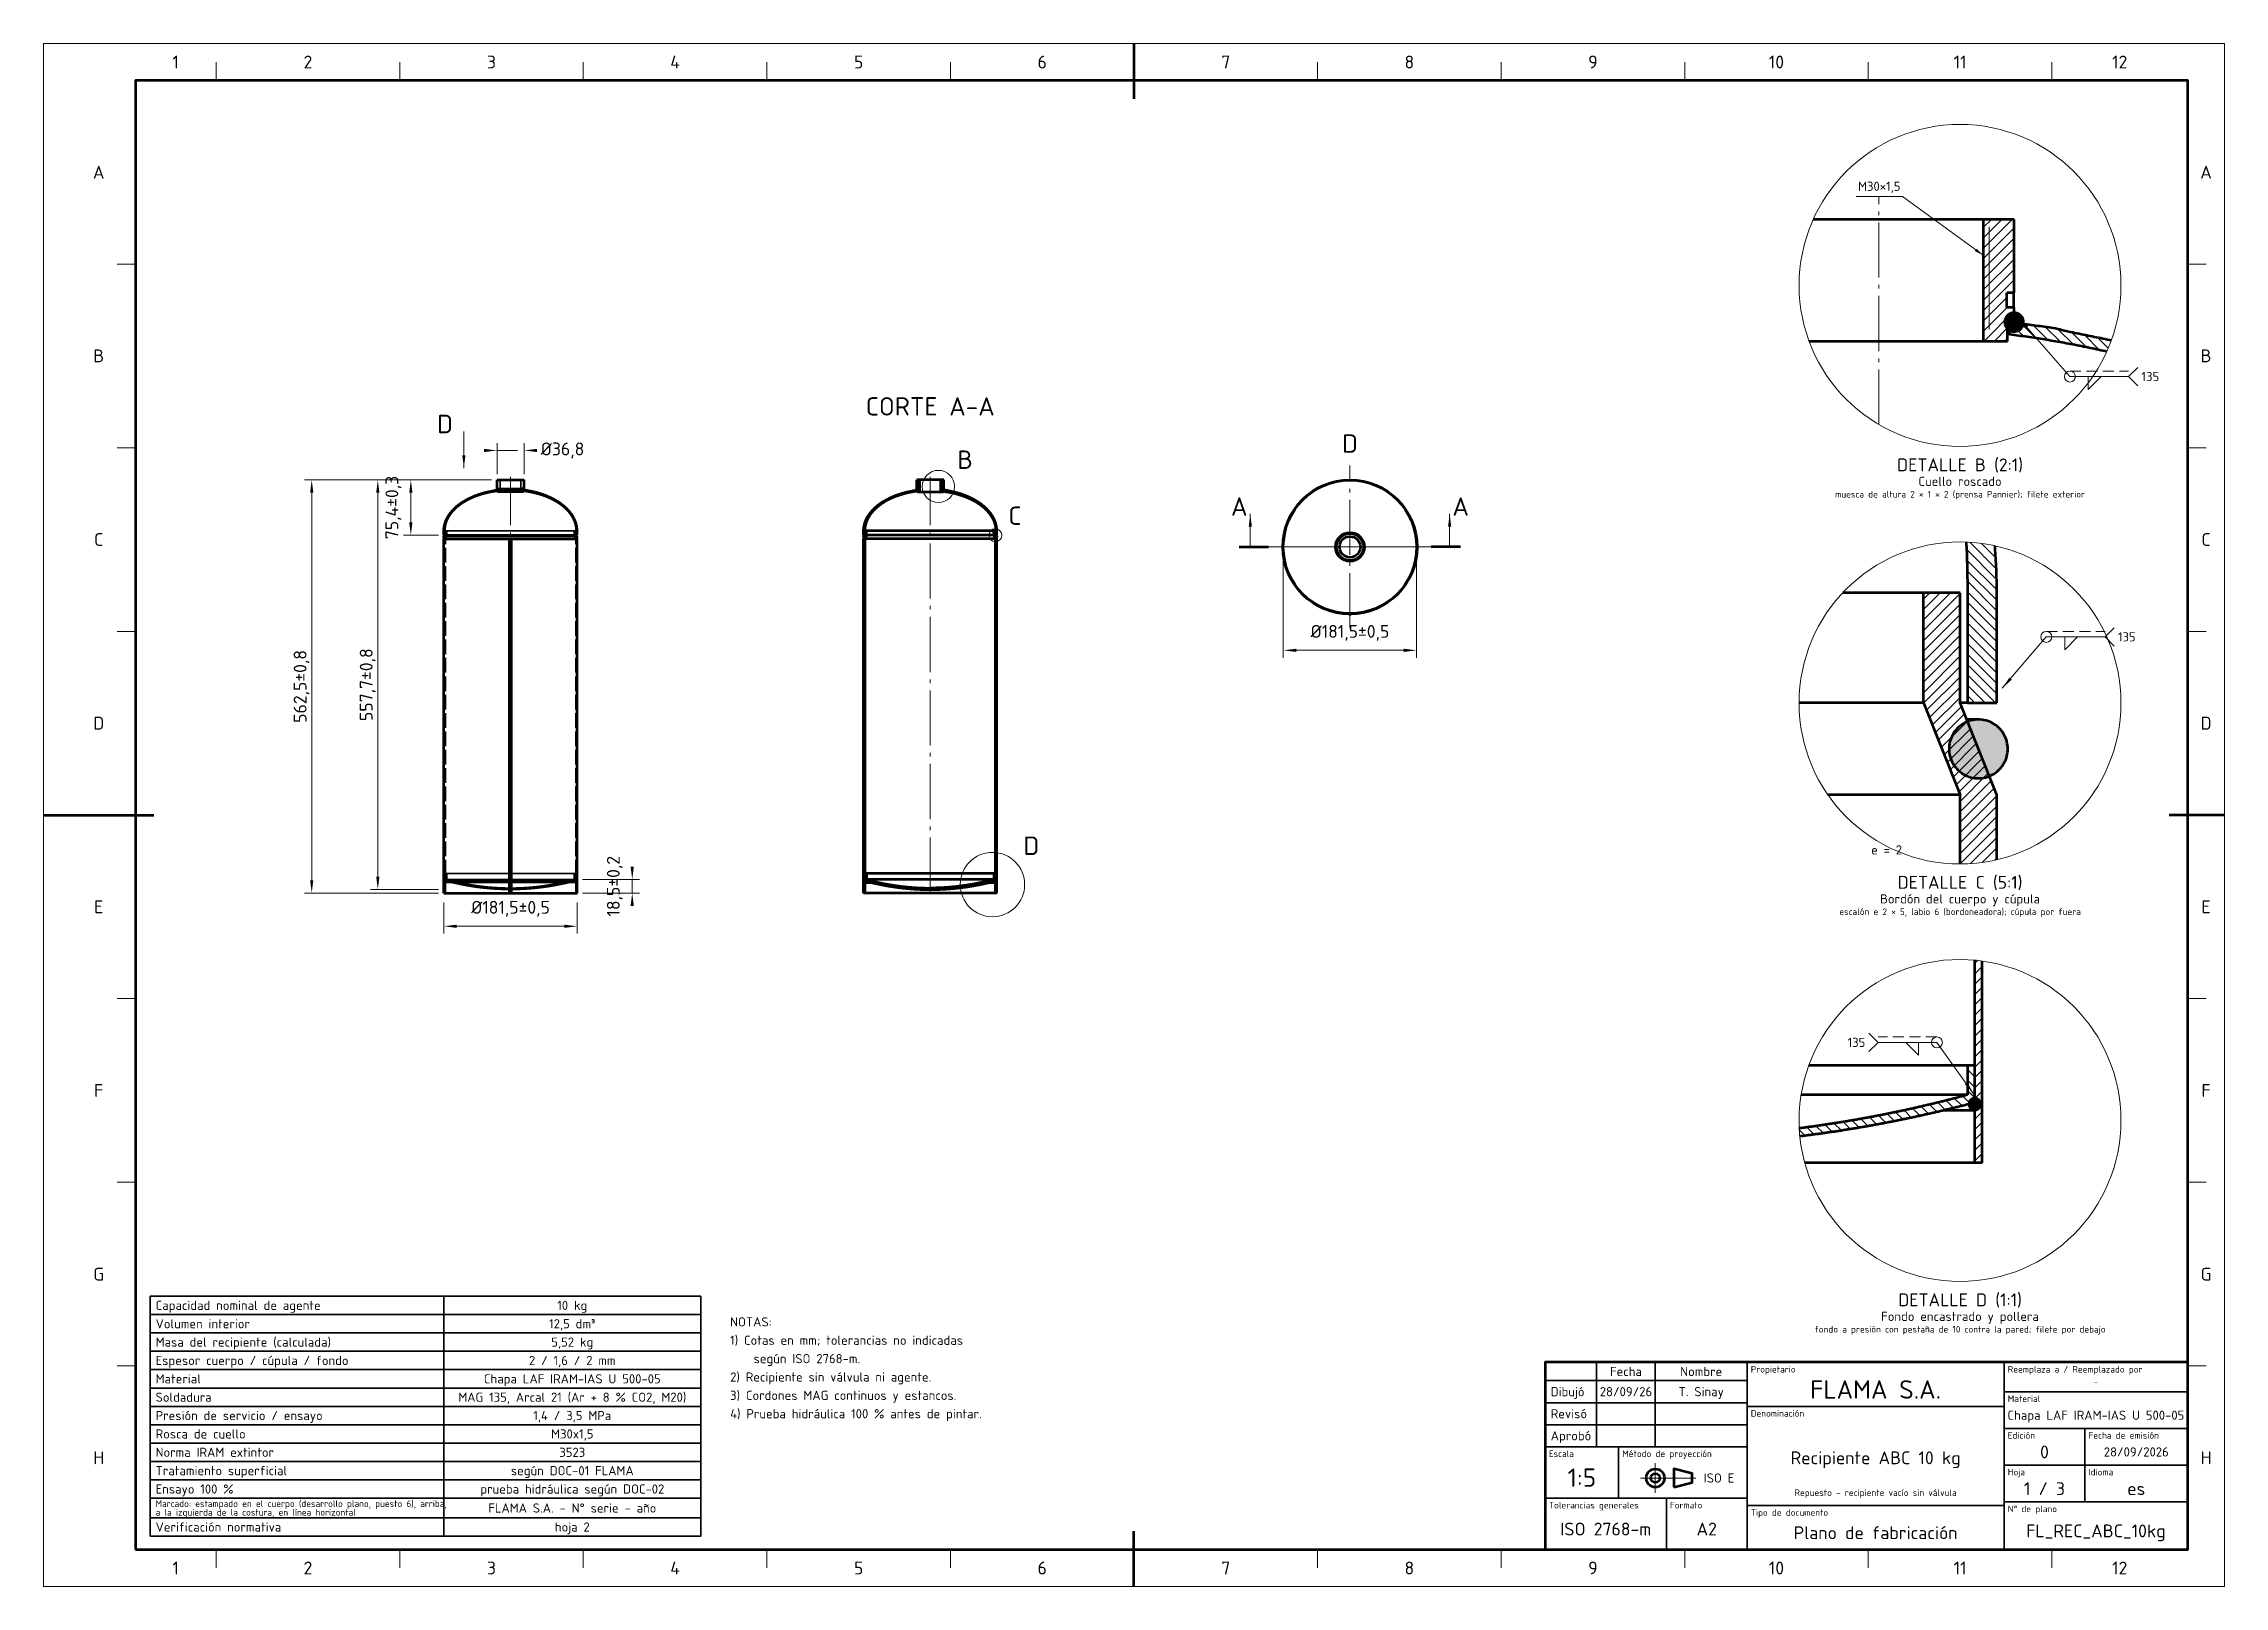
# Paper-space layout 'Hoja1_Fabricacion' of a CAD drawing. Header units: millimetres. Extents: x 0 to 594, y 0 to 420.
# The model-space entities are those that its viewports show. They can reach past a viewport. Long polylines and large blocks are cut down to what shows.
import ezdxf
from ezdxf.enums import TextEntityAlignment as Align

# ---------------------------------------------------------------- set-up
doc = ezdxf.new("R2010")
doc.units = ezdxf.units.MM
for name, pattern in [('IRAM-E-TRAZOS', [5, 4, -1]), ('IRAM-F-TRAZO-PUNTO', [20, 15, -2, 1, -2]), ('ISO02-TRAZOS', [4.5, 3, -1.5])]:
    doc.linetypes.add(name, pattern=pattern)
for name, color, linetype, lineweight in [('01-VISIBLE', 7, 'CONTINUOUS', 70), ('02-OCULTA', 4, 'IRAM-E-TRAZOS', 35), ('03-EJE', 1, 'IRAM-F-TRAZO-PUNTO', 18), ('04-COTA', 3, 'CONTINUOUS', 18), ('05-RAYADO', 8, 'CONTINUOUS', 18), ('06-TEXTO', 7, 'CONTINUOUS', 25), ('07-RECUADRO', 7, 'CONTINUOUS', 70), ('08-FINA', 5, 'CONTINUOUS', 18), ('10-ROTULO', 7, 'CONTINUOUS', 35), ('11-TEXTO-ROTULO', 7, 'CONTINUOUS', 25), ('12-SOLDADURA', 6, 'CONTINUOUS', 18)]:
    doc.layers.add(name, color=color, linetype=linetype, lineweight=lineweight)
doc.styles.add('ISO3098', font='isocpeur.ttf')
doc.dimstyles.new('FLAMA-IRAM', dxfattribs={"dimtxt": 3.5, "dimasz": 3.5, "dimexe": 2, "dimexo": 1.5, "dimgap": 1, "dimtad": 1, "dimdec": 1, "dimtxsty": 'ISO3098', "dimblk": 'IRAM_FLECHA', "dimblk1": 'IRAM_FLECHA', "dimblk2": 'IRAM_FLECHA', "dimcen": 2.5, "dimclrd": 256, "dimclre": 256, "dimclrt": 256, "dimazin": 3, "dimtfac": 1, "dimtmove": 0, "dimatfit": 3, "dimlwd": 18, "dimlwe": 18})

psp = doc.layouts.new('Hoja1_Fabricacion')

msp = doc.modelspace()

# ---------------------------------------------------------------- texts
at = {"layer": '06-TEXTO', "style": 'ISO3098'}
for s, height, p in [('1', 3.5, (36, 415)), ('2', 3.5, (72, 415)), ('3', 3.5, (122, 415)), ('4', 3.5, (172, 415)), ('5', 3.5, (222, 415)), ('6', 3.5, (272, 415)), ('7', 3.5, (322, 415)), ('8', 3.5, (372, 415)), ('9', 3.5, (422, 415)), ('10', 3.5, (472, 415)), ('11', 3.5, (522, 415)), ('12', 3.5, (565.5, 415)), ('A', 3.5, (15, 385)), ('A', 3.5, (589, 385)), ('B', 3.5, (15, 335)), ('B', 3.5, (589, 335)), ('CORTE A-A', 5, (241.5, 321.25)), ('B', 5, (250.996, 306.738)), ('D', 5, (355.825, 311.131)), ('DETALLE B (2:1)', 3.5, (522, 305.333)), ('muesca de altura 2 × 1 × 2 (prensa Pannier); filete exterior', 1.8, (522, 297.333)), ('Cuello roscado', 2.5, (522, 300.833)), ('C', 5, (264.565, 291.477)), ('A', 5, (325.675, 293.981)), ('A', 5, (385.975, 293.981)), ('C', 3.5, (15, 285)), ('C', 3.5, (589, 285)), ('D', 3.5, (15, 235)), ('D', 3.5, (589, 235)), ('D', 5, (269.025, 201.635)), ('e = 2', 2.5, (502, 200.5)), ('DETALLE C (5:1)', 3.5, (522, 191.667)), ('E', 3.5, (15, 185)), ('escalón e 2 × 5, labio 6 (bordoneadora); cúpula por fuera', 1.8, (522, 183.667)), ('Bordón del cuerpo y cúpula', 2.5, (522, 187.167)), ('E', 3.5, (589, 185)), ('F', 3.5, (15, 135)), ('F', 3.5, (589, 135)), ('G', 3.5, (15, 85)), ('G', 3.5, (589, 85)), ('10 kg', 2.5, (144, 76.5)), ('DETALLE D (1:1)', 3.5, (522, 78)), ('12,5 dm³', 2.5, (144, 71.5)), ('Fondo encastrado y pollera', 2.5, (522, 73.5)), ('5,52 kg', 2.5, (144, 66.5)), ('fondo a presión con pestaña de 10 contra la pared; filete por debajo', 1.8, (522, 70)), ('2 / 1,6 / 2 mm', 2.5, (144, 61.5)), ('Chapa LAF IRAM-IAS U 500-05', 2.5, (144, 56.5)), ('MAG 135, Arcal 21 (Ar + 8 % CO2, M20)', 2.5, (144, 51.5)), ('1,4 / 3,5 MPa', 2.5, (144, 46.5)), ('M30x1,5', 2.5, (144, 41.5)), ('H', 3.5, (15, 35)), ('3523', 2.5, (144, 36.5)), ('H', 3.5, (589, 35)), ('según DOC-01 FLAMA', 2.5, (144, 31.5)), ('prueba hidráulica según DOC-02', 2.5, (144, 26.5)), ('FLAMA S.A. - N° serie - año', 2.5, (144, 21.33)), ('hoja 2', 2.5, (144, 16.16)), ('1', 3.5, (36, 5)), ('2', 3.5, (72, 5)), ('3', 3.5, (122, 5)), ('4', 3.5, (172, 5)), ('5', 3.5, (222, 5)), ('6', 3.5, (272, 5)), ('7', 3.5, (322, 5)), ('8', 3.5, (372, 5)), ('9', 3.5, (422, 5)), ('10', 3.5, (472, 5)), ('11', 3.5, (522, 5)), ('12', 3.5, (565.5, 5))]:
    msp.add_text(s, height=height, dxfattribs=at).set_placement(p, align=Align.MIDDLE_CENTER)
msp.add_text('M30×1,5', height=2.5, dxfattribs=at).set_placement((499.996, 379.167), align=Align.BOTTOM_CENTER)
msp.add_text('D', height=5, dxfattribs=at).set_placement((111.47, 316.45), align=Align.MIDDLE_RIGHT)
for s, height, p in [('Capacidad nominal de agente', 2.5, (30.5, 76.5)), ('Volumen interior', 2.5, (30.5, 71.5)), ('Masa del recipiente (calculada)', 2.5, (30.5, 66.5)), ('Espesor cuerpo / cúpula / fondo', 2.5, (30.5, 61.5)), ('Material', 2.5, (30.5, 56.5)), ('Soldadura', 2.5, (30.5, 51.5)), ('Presión de servicio / ensayo', 2.5, (30.5, 46.5)), ('Rosca de cuello', 2.5, (30.5, 41.5)), ('Norma IRAM extintor', 2.5, (30.5, 36.5)), ('Tratamiento superficial', 2.5, (30.5, 31.5)), ('Ensayo 100 %', 2.5, (30.5, 26.5)), ('a la izquierda de la costura, en línea horizontal', 1.8, (30.5, 20.16)), ('Marcado: estampado en el cuerpo (desarrollo plano, puesto 6), arriba,', 1.8, (30.5, 22.5)), ('Verificación normativa', 2.5, (30.5, 16.16))]:
    msp.add_text(s, height=height, dxfattribs=at).set_placement(p, align=Align.MIDDLE_LEFT)
for s, p in [('NOTAS:', (187, 70)), ('1) Cotas en mm; tolerancias no indicadas', (187, 65)), ('    según ISO 2768-m.', (187, 60)), ('2) Recipiente sin válvula ni agente.', (187, 55)), ('3) Cordones MAG continuos y estancos.', (187, 50)), ('4) Prueba hidráulica 100 % antes de pintar.', (187, 45))]:
    msp.add_text(s, height=2.5, dxfattribs=at).set_placement(p, align=Align.BOTTOM_LEFT)
at = {"layer": '11-TEXTO-ROTULO', "style": 'ISO3098'}
for s, height, p in [('Fecha', 2.5, (431, 58.5)), ('Nombre', 2.5, (451.5, 58.5)), ('28/09/26', 2.5, (431, 53)), ('T. Sinay', 2.5, (451.5, 53)), ('FLAMA S.A.', 5, (499, 53.6)), ('-', 1.8, (559, 55.6)), ('Chapa LAF IRAM-IAS U 500-05', 2.5, (559, 46.6)), ('Recipiente ABC 10 kg', 3.5, (499, 35)), ('0', 3.5, (545, 36.6)), ('28/09/2026', 2.5, (570, 36.6)), ('1:5', 5, (419, 29.6)), ('Repuesto - recipiente vacío sin válvula', 1.8, (499, 25.5)), ('1 / 3', 3.5, (545, 26.6)), ('es', 3.5, (570, 26.6)), ('ISO 2768-m', 3.5, (425.5, 15.6)), ('A2', 3.5, (453, 15.6)), ('Plano de fabricación', 3.5, (499, 14.6)), ('FL_REC_ABC_10kg', 3.5, (559, 15.1))]:
    msp.add_text(s, height=height, dxfattribs=at).set_placement(p, align=Align.MIDDLE_CENTER)
for s, p in [('Propietario', (465, 60)), ('Reemplaza a / Reemplazado por', (535, 60)), ('Denominación', (465, 48)), ('Material', (535, 52)), ('Edición', (535, 42)), ('Fecha de emisión', (557, 42)), ('Escala', (410, 37)), ('Método de proyección', (430, 37)), ('Hoja', (535, 32)), ('Idioma', (557, 32)), ('Tolerancias generales', (410, 23)), ('Formato', (443, 23)), ('Tipo de documento', (465, 21)), ('N° de plano', (535, 22))]:
    msp.add_text(s, height=1.8, dxfattribs=at).set_placement(p, align=Align.TOP_LEFT)
for s, p in [('Dibujó', (410.5, 53)), ('Revisó', (410.5, 47)), ('Aprobó', (410.5, 41))]:
    msp.add_text(s, height=2.5, dxfattribs=at).set_placement(p, align=Align.MIDDLE_LEFT)
msp.add_text('ISO E', height=2.5, dxfattribs=at).set_placement((460.5, 29.5), align=Align.MIDDLE_RIGHT)
at = {"layer": '12-SOLDADURA', "style": 'ISO3098'}
for p in [(571.42, 329.367), (565, 258.5)]:
    msp.add_text('135', height=2.5, dxfattribs=at).set_placement(p, align=Align.MIDDLE_LEFT)
msp.add_text('135', height=2.5, dxfattribs=at).set_placement((496.2, 148.083), align=Align.MIDDLE_RIGHT)

# ---------------------------------------------------------------- blocks, each defined once
blk = doc.blocks.new('IRAM_FLECHA')
blk.add_solid([(0, 0), (-1, 0.125), (-1, -0.125)])

# ---------------------------------------------------------------- dimensions: what is measured, and where the dimension line sits
at = {"layer": '04-COTA'}
msp.add_linear_dim(base=(123.495, 309.25), p1=(123.495, 301.25), p2=(130.855, 301.25), location=(141.35, 309.25), dimstyle='FLAMA-IRAM', override={"dimlfac": 5, "dimpost": '%%c<>', "dimtmove": 2}, dxfattribs=at).render()
for base, p1, p2, text in [((100.025, 286.162), (109.025, 286.162), (123.495, 301.25), '<>±0,3'), ((73.025, 188.75), (109.025, 188.75), (123.495, 301.25), '<>±0,8'), ((91.025, 189.71), (109.025, 189.71), (123.495, 301.25), '<>±0,8'), ((160.325, 188.75), (145.325, 188.75), (145.325, 192.45), '<>±0,2')]:
    msp.add_linear_dim(base=base, p1=p1, p2=p2, angle=90, text=text, dimstyle='FLAMA-IRAM', override={"dimlfac": 5}, dxfattribs=at).render()
for base, p1, p2 in [((337.675, 254.831), (337.675, 282.981), (373.975, 282.981)), ((109.025, 179.71), (109.025, 187.71), (145.325, 187.71))]:
    msp.add_linear_dim(base=base, p1=p1, p2=p2, text='%%c<>±0,5', dimstyle='FLAMA-IRAM', override={"dimlfac": 5}, dxfattribs=at).render()

# ---------------------------------------------------------------- hatches: boundary and pattern name
at = {"layer": '05-RAYADO'}
h = msp.add_hatch(dxfattribs=at)
h.set_pattern_fill('ANSI31', scale=0.62992)
h.paths.add_polyline_path([(534.94, 344.167), (534.94, 338.951), (528.296, 338.951), (528.296, 372.167), (536.72, 372.167), (536.72, 352.167), (534.72, 352.167), (534.72, 348.167), (536.72, 348.167), (536.72, 344.167)])
h = msp.add_hatch(color=7, dxfattribs=at)
h.dxf.hatch_style = 1
h.paths.add_polyline_path([(539.248, 343.766), (539.155, 343.376), (539.001, 343.004), (538.791, 342.662), (538.53, 342.356), (538.225, 342.096), (537.882, 341.886), (537.511, 341.732), (537.12, 341.638), (536.72, 341.607), (536.32, 341.638), (535.929, 341.732), (535.558, 341.886), (535.215, 342.096), (534.91, 342.356), (534.649, 342.662), (534.439, 343.004), (534.285, 343.376), (534.192, 343.766), (534.16, 344.167), (534.192, 344.567), (534.285, 344.958), (534.439, 345.329), (534.649, 345.671), (534.91, 345.977), (535.215, 346.238), (535.558, 346.448), (535.929, 346.601), (536.32, 346.695), (536.72, 346.727), (537.12, 346.695), (537.511, 346.601), (537.882, 346.448), (538.225, 346.238), (538.53, 345.977), (538.791, 345.671), (539.001, 345.329), (539.155, 344.958), (539.248, 344.567), (539.28, 344.167)])
h = msp.add_hatch(dxfattribs=at)
h.set_pattern_fill('ANSI31', scale=0.62992, angle=90)
h.paths.add_polyline_path([(561.721, 336.281), (561.247, 336.388), (560.773, 336.495), (560.298, 336.6), (559.824, 336.705), (559.349, 336.809), (558.874, 336.912), (558.399, 337.014), (557.923, 337.115), (557.448, 337.215), (556.972, 337.315), (556.496, 337.413), (556.02, 337.511), (555.544, 337.608), (555.067, 337.704), (554.591, 337.799), (554.114, 337.893), (553.637, 337.986), (553.16, 338.078), (552.682, 338.17), (552.205, 338.261), (551.727, 338.35), (551.249, 338.439), (550.772, 338.527), (550.293, 338.614), (549.815, 338.701), (549.337, 338.786), (548.858, 338.871), (548.379, 338.955), (547.9, 339.037), (547.421, 339.119), (546.942, 339.2), (546.463, 339.281), (545.983, 339.36), (545.504, 339.439), (545.024, 339.516), (544.544, 339.593), (544.064, 339.669), (543.584, 339.744), (543.104, 339.819), (542.623, 339.892), (542.143, 339.965), (541.662, 340.036), (541.181, 340.107), (540.7, 340.177), (540.219, 340.246), (539.738, 340.315), (539.257, 340.382), (538.775, 340.449), (538.294, 340.515), (537.812, 340.579), (537.33, 340.644), (536.849, 340.707), (536.367, 340.769), (535.884, 340.831), (535.402, 340.891), (534.92, 340.951), (534.92, 344.167), (535.415, 344.106), (535.909, 344.045), (536.404, 343.985), (536.899, 343.924), (537.393, 343.863), (537.888, 343.801), (538.383, 343.74), (538.877, 343.679), (539.372, 343.617), (539.867, 343.555), (540.361, 343.493), (540.856, 343.43), (541.35, 343.368), (541.844, 343.305), (542.339, 343.241), (542.833, 343.177), (543.327, 343.113), (543.821, 343.048), (544.316, 342.982), (544.809, 342.915), (545.303, 342.847), (545.797, 342.778), (546.29, 342.707), (546.783, 342.633), (547.275, 342.555), (547.767, 342.472), (548.256, 342.378), (548.741, 342.264), (549.22, 342.126), (549.699, 341.987), (550.182, 341.863), (550.667, 341.75), (551.154, 341.642), (551.641, 341.537), (552.129, 341.435), (552.617, 341.334), (553.105, 341.234), (553.593, 341.135), (554.082, 341.036), (554.571, 340.937), (555.059, 340.839), (555.548, 340.741), (556.037, 340.643), (556.525, 340.545), (557.014, 340.447), (557.503, 340.349), (557.991, 340.251), (558.48, 340.152), (558.968, 340.053), (559.457, 339.953), (559.945, 339.853), (560.433, 339.753), (560.921, 339.652), (561.409, 339.55), (561.897, 339.448), (562.385, 339.345), (562.872, 339.241), (563.187, 339.173), (562.896, 338.391), (562.497, 337.392), (562.073, 336.404), (561.989, 336.22)])
h = msp.add_hatch(color=7, dxfattribs=at)
h.dxf.hatch_style = 1
h.paths.add_polyline_path([(223.67, 286.162), (223.35, 286.162), (223.35, 287.362), (223.35, 287.412), (223.351, 287.462), (223.352, 287.512), (223.353, 287.561), (223.354, 287.611), (223.356, 287.661), (223.359, 287.711), (223.361, 287.761), (223.364, 287.81), (223.368, 287.86), (223.371, 287.91), (223.375, 287.959), (223.38, 288.009), (223.384, 288.059), (223.39, 288.108), (223.395, 288.158), (223.401, 288.207), (223.407, 288.257), (223.413, 288.306), (223.42, 288.356), (223.427, 288.405), (223.435, 288.454), (223.443, 288.503), (223.451, 288.553), (223.46, 288.602), (223.468, 288.651), (223.478, 288.7), (223.487, 288.749), (223.497, 288.797), (223.507, 288.846), (223.518, 288.895), (223.529, 288.944), (223.54, 288.992), (223.551, 289.041), (223.563, 289.089), (223.575, 289.137), (223.588, 289.186), (223.601, 289.234), (223.614, 289.282), (223.627, 289.33), (223.641, 289.378), (223.655, 289.426), (223.67, 289.473), (223.684, 289.521), (223.699, 289.569), (223.715, 289.616), (223.73, 289.663), (223.746, 289.71), (223.763, 289.758), (223.779, 289.805), (223.796, 289.852), (223.813, 289.898), (223.83, 289.945), (223.848, 289.992), (223.866, 290.038), (223.885, 290.084), (223.903, 290.131), (223.922, 290.177), (223.941, 290.223), (223.961, 290.269), (223.98, 290.314), (224, 290.36), (224.021, 290.406), (224.041, 290.451), (224.062, 290.496), (224.083, 290.541), (224.105, 290.586), (224.126, 290.631), (224.148, 290.676), (224.17, 290.721), (224.193, 290.765), (224.215, 290.81), (224.238, 290.854), (224.262, 290.898), (224.285, 290.942), (224.309, 290.986), (224.333, 291.03), (224.357, 291.073), (224.381, 291.117), (224.406, 291.16), (224.431, 291.203), (224.456, 291.246), (224.481, 291.289), (224.507, 291.332), (224.533, 291.374), (224.559, 291.417), (224.585, 291.459), (224.612, 291.501), (224.638, 291.544), (224.665, 291.585), (224.693, 291.627), (224.72, 291.669), (224.748, 291.71), (224.775, 291.752), (224.803, 291.793), (224.832, 291.834), (224.86, 291.875), (224.889, 291.916), (224.918, 291.956), (224.947, 291.997), (224.976, 292.037), (225.006, 292.077), (225.035, 292.117), (225.065, 292.157), (225.095, 292.197), (225.125, 292.237), (225.156, 292.276), (225.187, 292.315), (225.217, 292.354), (225.248, 292.393), (225.28, 292.432), (225.311, 292.471), (225.343, 292.51), (225.374, 292.548), (225.406, 292.586), (225.438, 292.624), (225.471, 292.662), (225.503, 292.7), (225.536, 292.738), (225.568, 292.776), (225.601, 292.813), (225.634, 292.85), (225.668, 292.887), (225.701, 292.924), (225.735, 292.961), (225.768, 292.998), (225.802, 293.034), (225.836, 293.071), (225.871, 293.107), (225.905, 293.143), (225.94, 293.179), (225.974, 293.215), (226.009, 293.25), (226.044, 293.286), (226.079, 293.321), (226.114, 293.357), (226.15, 293.392), (226.185, 293.427), (226.221, 293.461), (226.257, 293.496), (226.293, 293.531), (226.329, 293.565), (226.365, 293.599), (226.402, 293.633), (226.438, 293.667), (226.475, 293.701), (226.511, 293.735), (226.548, 293.768), (226.585, 293.801), (226.622, 293.835), (226.66, 293.868), (226.697, 293.901), (226.735, 293.934), (226.772, 293.966), (226.81, 293.999), (226.848, 294.031), (226.886, 294.063), (226.924, 294.095), (226.962, 294.127), (227.001, 294.159), (227.039, 294.191), (227.078, 294.223), (227.116, 294.254), (227.155, 294.285), (227.194, 294.316), (227.233, 294.347), (227.272, 294.378), (227.312, 294.409), (227.351, 294.44), (227.39, 294.47), (227.43, 294.5), (227.47, 294.531), (227.509, 294.561), (227.549, 294.591), (227.589, 294.62), (227.629, 294.65), (227.669, 294.679), (227.71, 294.709), (227.75, 294.738), (227.79, 294.767), (227.831, 294.796), (227.872, 294.825), (227.912, 294.854), (227.953, 294.882), (227.994, 294.911), (228.035, 294.939), (228.076, 294.967), (228.117, 294.996), (228.159, 295.023), (228.2, 295.051), (228.241, 295.079), (228.283, 295.107), (228.325, 295.134), (228.366, 295.161), (228.408, 295.188), (228.45, 295.216), (228.492, 295.242), (228.534, 295.269), (228.576, 295.296), (228.618, 295.322), (228.66, 295.349), (228.703, 295.375), (228.745, 295.401), (228.788, 295.427), (228.83, 295.453), (228.873, 295.479), (228.916, 295.505), (228.958, 295.53), (229.001, 295.556), (229.044, 295.581), (229.087, 295.606), (229.13, 295.631), (229.173, 295.656), (229.217, 295.681), (229.26, 295.706), (229.303, 295.73), (229.347, 295.755), (229.39, 295.779), (229.434, 295.803), (229.477, 295.828), (229.521, 295.851), (229.565, 295.875), (229.609, 295.899), (229.653, 295.923), (229.697, 295.946), (229.741, 295.97), (229.785, 295.993), (229.829, 296.016), (229.873, 296.039), (229.917, 296.062), (229.962, 296.085), (230.006, 296.107), (230.05, 296.13), (230.095, 296.152), (230.14, 296.175), (230.184, 296.197), (230.229, 296.219), (230.274, 296.241), (230.318, 296.263), (230.363, 296.285), (230.408, 296.306), (230.453, 296.328), (230.498, 296.349), (230.543, 296.37), (230.588, 296.392), (230.633, 296.413), (230.679, 296.434), (230.724, 296.455), (230.769, 296.475), (230.814, 296.496), (230.86, 296.517), (230.905, 296.537), (230.951, 296.557), (230.996, 296.578), (231.042, 296.598), (231.088, 296.618), (231.133, 296.638), (231.179, 296.658), (231.225, 296.677), (231.271, 296.697), (231.317, 296.716), (231.362, 296.736), (231.408, 296.755), (231.454, 296.774), (231.5, 296.793), (231.547, 296.812), (231.593, 296.831), (231.639, 296.849), (231.685, 296.868), (231.732, 296.887), (231.778, 296.905), (231.824, 296.923), (231.871, 296.941), (231.917, 296.959), (231.964, 296.977), (232.01, 296.995), (232.057, 297.013), (232.104, 297.03), (232.15, 297.048), (232.197, 297.065), (232.244, 297.082), (232.291, 297.099), (232.337, 297.116), (232.384, 297.133), (232.431, 297.15), (232.478, 297.166), (232.525, 297.183), (232.572, 297.199), (232.619, 297.216), (232.666, 297.232), (232.714, 297.248), (232.761, 297.264), (232.808, 297.28), (232.855, 297.296), (232.902, 297.312), (232.95, 297.328), (232.997, 297.343), (233.044, 297.359), (233.092, 297.375), (233.139, 297.39), (233.187, 297.405), (233.234, 297.421), (233.282, 297.436), (233.329, 297.451), (233.377, 297.466), (233.424, 297.481), (233.472, 297.496), (233.519, 297.511), (233.567, 297.525), (233.614, 297.54), (233.662, 297.555), (233.71, 297.569), (233.757, 297.584), (233.805, 297.598), (233.853, 297.613), (233.901, 297.627), (233.948, 297.641), (233.996, 297.655), (234.044, 297.669), (234.092, 297.682), (234.14, 297.696), (234.188, 297.709), (234.236, 297.723), (234.284, 297.736), (234.332, 297.749), (234.381, 297.762), (234.429, 297.774), (234.477, 297.787), (234.525, 297.799), (234.574, 297.811), (234.622, 297.823), (234.67, 297.835), (234.719, 297.847), (234.767, 297.859), (234.816, 297.87), (234.864, 297.882), (234.913, 297.893), (234.961, 297.904), (235.01, 297.915), (235.059, 297.926), (235.107, 297.936), (235.156, 297.947), (235.205, 297.957), (235.254, 297.968), (235.302, 297.978), (235.351, 297.988), (235.4, 297.999), (235.449, 298.009), (235.498, 298.019), (235.546, 298.029), (235.595, 298.039), (235.644, 298.049), (235.693, 298.058), (235.742, 298.068), (235.791, 298.078), (235.839, 298.088), (235.888, 298.098), (235.937, 298.107), (235.986, 298.117), (236.035, 298.127), (236.084, 298.137), (236.133, 298.147), (236.181, 298.157), (236.23, 298.167), (236.279, 298.177), (236.328, 298.187), (236.377, 298.198), (236.425, 298.208), (236.474, 298.22), (236.522, 298.232), (236.57, 298.246), (236.618, 298.26), (236.666, 298.271), (236.715, 298.28), (236.764, 298.289), (236.814, 298.297), (236.863, 298.304), (236.912, 298.311), (236.962, 298.318), (237.011, 298.325), (237.06, 298.332), (237.11, 298.338), (237.159, 298.345), (237.209, 298.351), (237.258, 298.357), (237.308, 298.364), (237.357, 298.37), (237.406, 298.376), (237.456, 298.383), (237.505, 298.389), (237.555, 298.395), (237.604, 298.401), (237.654, 298.407), (237.703, 298.413), (237.753, 298.42), (237.802, 298.426), (237.852, 298.432), (237.901, 298.438), (237.951, 298.444), (238, 298.45), (238, 298.128), (237.952, 298.122), (237.904, 298.116), (237.855, 298.11), (237.807, 298.104), (237.759, 298.098), (237.711, 298.091), (237.663, 298.085), (237.614, 298.078), (237.566, 298.072), (237.518, 298.065), (237.47, 298.058), (237.422, 298.051), (237.374, 298.044), (237.326, 298.037), (237.278, 298.03), (237.23, 298.023), (237.182, 298.015), (237.134, 298.008), (237.086, 298), (237.038, 297.993), (236.99, 297.985), (236.942, 297.977), (236.894, 297.969), (236.846, 297.961), (236.798, 297.953), (236.75, 297.945), (236.702, 297.937), (236.654, 297.929), (236.606, 297.92), (236.558, 297.912), (236.51, 297.903), (236.463, 297.895), (236.415, 297.886), (236.367, 297.877), (236.319, 297.868), (236.272, 297.859), (236.224, 297.85), (236.176, 297.841), (236.128, 297.832), (236.081, 297.823), (236.033, 297.813), (235.985, 297.804), (235.938, 297.794), (235.89, 297.784), (235.842, 297.775), (235.795, 297.765), (235.747, 297.755), (235.7, 297.745), (235.652, 297.735), (235.605, 297.725), (235.557, 297.714), (235.51, 297.704), (235.462, 297.693), (235.415, 297.683), (235.367, 297.672), (235.32, 297.661), (235.273, 297.651), (235.225, 297.64), (235.178, 297.629), (235.131, 297.618), (235.083, 297.606), (235.036, 297.595), (234.989, 297.584), (234.941, 297.572), (234.894, 297.561), (234.847, 297.549), (234.8, 297.537), (234.753, 297.526), (234.706, 297.514), (234.659, 297.502), (234.612, 297.49), (234.564, 297.477), (234.517, 297.465), (234.47, 297.453), (234.423, 297.44), (234.377, 297.428), (234.33, 297.415), (234.283, 297.402), (234.236, 297.39), (234.189, 297.377), (234.142, 297.364), (234.095, 297.35), (234.049, 297.337), (234.002, 297.324), (233.955, 297.311), (233.908, 297.297), (233.862, 297.284), (233.815, 297.27), (233.768, 297.256), (233.722, 297.242), (233.675, 297.228), (233.629, 297.214), (233.582, 297.2), (233.536, 297.186), (233.489, 297.172), (233.443, 297.157), (233.397, 297.143), (233.35, 297.128), (233.304, 297.113), (233.258, 297.098), (233.211, 297.084), (233.165, 297.069), (233.119, 297.053), (233.073, 297.038), (233.027, 297.023), (232.981, 297.008), (232.935, 296.992), (232.888, 296.977), (232.842, 296.961), (232.797, 296.945), (232.751, 296.929), (232.705, 296.913), (232.659, 296.897), (232.613, 296.881), (232.567, 296.865), (232.521, 296.848), (232.476, 296.832), (232.43, 296.815), (232.384, 296.799), (232.339, 296.782), (232.293, 296.765), (232.248, 296.748), (232.202, 296.731), (232.157, 296.714), (232.111, 296.697), (232.066, 296.679), (232.02, 296.662), (231.975, 296.644), (231.93, 296.626), (231.885, 296.609), (231.839, 296.591), (231.794, 296.573), (231.749, 296.555), (231.704, 296.537), (231.659, 296.518), (231.614, 296.5), (231.569, 296.481), (231.524, 296.463), (231.479, 296.444), (231.435, 296.425), (231.39, 296.406), (231.345, 296.387), (231.3, 296.368), (231.256, 296.349), (231.211, 296.33), (231.167, 296.31), (231.122, 296.291), (231.078, 296.271), (231.033, 296.251), (230.989, 296.231), (230.945, 296.211), (230.9, 296.191), (230.856, 296.171), (230.812, 296.151), (230.768, 296.13), (230.724, 296.11), (230.68, 296.089), (230.636, 296.068), (230.592, 296.048), (230.548, 296.027), (230.504, 296.006), (230.461, 295.984), (230.417, 295.963), (230.373, 295.942), (230.33, 295.92), (230.286, 295.899), (230.243, 295.877), (230.199, 295.855), (230.156, 295.833), (230.113, 295.811), (230.069, 295.789), (230.026, 295.767), (229.983, 295.744), (229.94, 295.722), (229.897, 295.699), (229.854, 295.676), (229.811, 295.653), (229.768, 295.63), (229.726, 295.607), (229.683, 295.584), (229.64, 295.561), (229.598, 295.537), (229.555, 295.514), (229.513, 295.49), (229.47, 295.466), (229.428, 295.443), (229.386, 295.419), (229.344, 295.394), (229.301, 295.37), (229.259, 295.346), (229.217, 295.321), (229.175, 295.297), (229.134, 295.272), (229.092, 295.247), (229.05, 295.222), (229.009, 295.197), (228.967, 295.172), (228.925, 295.147), (228.884, 295.121), (228.843, 295.096), (228.802, 295.07), (228.76, 295.044), (228.719, 295.018), (228.678, 294.992), (228.637, 294.966), (228.596, 294.94), (228.556, 294.913), (228.515, 294.887), (228.474, 294.86), (228.434, 294.833), (228.393, 294.806), (228.353, 294.779), (228.313, 294.752), (228.272, 294.725), (228.232, 294.697), (228.192, 294.67), (228.152, 294.642), (228.112, 294.614), (228.073, 294.586), (228.033, 294.558), (227.993, 294.53), (227.954, 294.502), (227.914, 294.473), (227.875, 294.445), (227.836, 294.416), (227.797, 294.387), (227.758, 294.358), (227.719, 294.329), (227.68, 294.3), (227.641, 294.27), (227.603, 294.241), (227.564, 294.211), (227.526, 294.182), (227.487, 294.152), (227.449, 294.122), (227.411, 294.091), (227.373, 294.061), (227.335, 294.031), (227.297, 294), (227.26, 293.97), (227.222, 293.939), (227.185, 293.908), (227.147, 293.877), (227.11, 293.845), (227.073, 293.814), (227.036, 293.783), (226.999, 293.751), (226.962, 293.719), (226.926, 293.687), (226.889, 293.655), (226.853, 293.623), (226.816, 293.591), (226.78, 293.558), (226.744, 293.526), (226.708, 293.493), (226.672, 293.46), (226.637, 293.427), (226.601, 293.394), (226.566, 293.361), (226.531, 293.327), (226.495, 293.294), (226.46, 293.26), (226.426, 293.226), (226.391, 293.192), (226.356, 293.158), (226.322, 293.124), (226.287, 293.089), (226.253, 293.055), (226.219, 293.02), (226.185, 292.985), (226.152, 292.95), (226.118, 292.915), (226.085, 292.88), (226.051, 292.844), (226.018, 292.809), (225.985, 292.773), (225.952, 292.737), (225.92, 292.701), (225.887, 292.665), (225.855, 292.629), (225.823, 292.592), (225.791, 292.556), (225.759, 292.519), (225.727, 292.482), (225.696, 292.445), (225.664, 292.408), (225.633, 292.371), (225.602, 292.333), (225.571, 292.296), (225.541, 292.258), (225.51, 292.22), (225.48, 292.182), (225.45, 292.144), (225.42, 292.106), (225.39, 292.067), (225.361, 292.029), (225.331, 291.99), (225.302, 291.951), (225.273, 291.912), (225.244, 291.873), (225.216, 291.834), (225.187, 291.794), (225.159, 291.755), (225.131, 291.715), (225.103, 291.675), (225.075, 291.635), (225.048, 291.595), (225.021, 291.555), (224.994, 291.514), (224.967, 291.474), (224.94, 291.433), (224.914, 291.392), (224.888, 291.351), (224.862, 291.31), (224.836, 291.269), (224.811, 291.227), (224.786, 291.186), (224.761, 291.144), (224.736, 291.102), (224.712, 291.06), (224.688, 291.018), (224.664, 290.976), (224.64, 290.933), (224.616, 290.891), (224.593, 290.848), (224.57, 290.805), (224.547, 290.763), (224.525, 290.719), (224.503, 290.676), (224.481, 290.633), (224.459, 290.589), (224.437, 290.546), (224.416, 290.502), (224.395, 290.458), (224.374, 290.415), (224.353, 290.371), (224.333, 290.326), (224.313, 290.282), (224.293, 290.238), (224.273, 290.193), (224.254, 290.149), (224.235, 290.104), (224.216, 290.059), (224.197, 290.015), (224.179, 289.97), (224.161, 289.925), (224.143, 289.879), (224.125, 289.834), (224.108, 289.788), (224.091, 289.743), (224.075, 289.697), (224.059, 289.651), (224.043, 289.605), (224.028, 289.559), (224.013, 289.513), (223.998, 289.467), (223.984, 289.42), (223.97, 289.374), (223.957, 289.327), (223.944, 289.28), (223.931, 289.233), (223.919, 289.186), (223.907, 289.139), (223.895, 289.092), (223.884, 289.045), (223.872, 288.997), (223.862, 288.95), (223.851, 288.902), (223.841, 288.855), (223.831, 288.807), (223.821, 288.76), (223.811, 288.712), (223.802, 288.664), (223.793, 288.617), (223.783, 288.569), (223.775, 288.521), (223.766, 288.473), (223.757, 288.426), (223.749, 288.378), (223.74, 288.33), (223.732, 288.282), (223.724, 288.234), (223.716, 288.186), (223.709, 288.138), (223.702, 288.09), (223.696, 288.042), (223.691, 287.993), (223.687, 287.945), (223.683, 287.896), (223.68, 287.848), (223.678, 287.799), (223.676, 287.751), (223.674, 287.702), (223.673, 287.654), (223.672, 287.605), (223.671, 287.556), (223.671, 287.508), (223.67, 287.459), (223.67, 287.411), (223.67, 287.362)])
h = msp.add_hatch(color=7, dxfattribs=at)
h.dxf.hatch_style = 1
h.paths.add_polyline_path([(237.564, 298.45), (237.567, 298.49), (237.577, 298.529), (237.592, 298.566), (237.613, 298.6), (237.639, 298.631), (237.67, 298.657), (237.704, 298.678), (237.741, 298.693), (237.78, 298.703), (237.82, 298.706), (237.86, 298.703), (237.899, 298.693), (237.936, 298.678), (237.97, 298.657), (238.001, 298.631), (238.027, 298.6), (238.048, 298.566), (238.063, 298.529), (238.073, 298.49), (238.076, 298.45), (238.073, 298.41), (238.063, 298.371), (238.048, 298.334), (238.027, 298.3), (238.001, 298.269), (237.97, 298.243), (237.936, 298.222), (237.899, 298.207), (237.86, 298.197), (237.82, 298.194), (237.78, 298.197), (237.741, 298.207), (237.704, 298.222), (237.67, 298.243), (237.639, 298.269), (237.613, 298.3), (237.592, 298.334), (237.577, 298.371), (237.567, 298.41)])
h = msp.add_hatch(color=7, dxfattribs=at)
h.dxf.hatch_style = 1
h.paths.add_polyline_path([(238.662, 297.928), (237.998, 297.928), (237.998, 298.45), (237.82, 298.45), (237.82, 301.25), (238.662, 301.25)])
h = msp.add_hatch(color=7, dxfattribs=at)
h.dxf.hatch_style = 1
h.paths.add_polyline_path([(245.18, 298.45), (245.002, 298.45), (245.002, 297.928), (244.338, 297.928), (244.338, 301.25), (245.18, 301.25), (245.18, 299.25), (244.98, 299.25), (244.98, 298.85), (245.18, 298.85)])
h = msp.add_hatch(color=7, dxfattribs=at)
h.dxf.hatch_style = 1
h.paths.add_polyline_path([(245.436, 298.45), (245.433, 298.41), (245.423, 298.371), (245.408, 298.334), (245.387, 298.3), (245.361, 298.269), (245.33, 298.243), (245.296, 298.222), (245.259, 298.207), (245.22, 298.197), (245.18, 298.194), (245.14, 298.197), (245.101, 298.207), (245.064, 298.222), (245.03, 298.243), (244.999, 298.269), (244.973, 298.3), (244.952, 298.334), (244.937, 298.371), (244.927, 298.41), (244.924, 298.45), (244.927, 298.49), (244.937, 298.529), (244.952, 298.566), (244.973, 298.6), (244.999, 298.631), (245.03, 298.657), (245.064, 298.678), (245.101, 298.693), (245.14, 298.703), (245.18, 298.706), (245.22, 298.703), (245.259, 298.693), (245.296, 298.678), (245.33, 298.657), (245.361, 298.631), (245.387, 298.6), (245.408, 298.566), (245.423, 298.529), (245.433, 298.49)])
h = msp.add_hatch(color=7, dxfattribs=at)
h.dxf.hatch_style = 1
h.paths.add_polyline_path([(259.65, 287.362), (259.65, 286.162), (259.33, 286.162), (259.33, 287.362), (259.33, 287.411), (259.33, 287.459), (259.329, 287.508), (259.329, 287.556), (259.328, 287.605), (259.327, 287.654), (259.326, 287.702), (259.324, 287.751), (259.322, 287.799), (259.32, 287.848), (259.317, 287.896), (259.313, 287.945), (259.309, 287.993), (259.304, 288.042), (259.298, 288.09), (259.291, 288.138), (259.284, 288.186), (259.276, 288.234), (259.268, 288.282), (259.26, 288.33), (259.251, 288.378), (259.243, 288.426), (259.234, 288.473), (259.225, 288.521), (259.217, 288.569), (259.207, 288.617), (259.198, 288.664), (259.189, 288.712), (259.179, 288.76), (259.169, 288.807), (259.159, 288.855), (259.149, 288.902), (259.138, 288.95), (259.128, 288.997), (259.116, 289.045), (259.105, 289.092), (259.093, 289.139), (259.081, 289.186), (259.069, 289.233), (259.056, 289.28), (259.043, 289.327), (259.03, 289.374), (259.016, 289.42), (259.002, 289.467), (258.987, 289.513), (258.972, 289.559), (258.957, 289.605), (258.941, 289.651), (258.925, 289.697), (258.909, 289.743), (258.892, 289.788), (258.875, 289.834), (258.857, 289.879), (258.839, 289.925), (258.821, 289.97), (258.803, 290.015), (258.784, 290.059), (258.765, 290.104), (258.746, 290.149), (258.727, 290.193), (258.707, 290.238), (258.687, 290.282), (258.667, 290.326), (258.647, 290.371), (258.626, 290.415), (258.605, 290.458), (258.584, 290.502), (258.563, 290.546), (258.541, 290.589), (258.519, 290.633), (258.497, 290.676), (258.475, 290.719), (258.453, 290.763), (258.43, 290.805), (258.407, 290.848), (258.384, 290.891), (258.36, 290.933), (258.336, 290.976), (258.312, 291.018), (258.288, 291.06), (258.264, 291.102), (258.239, 291.144), (258.214, 291.186), (258.189, 291.227), (258.164, 291.269), (258.138, 291.31), (258.112, 291.351), (258.086, 291.392), (258.06, 291.433), (258.033, 291.474), (258.006, 291.514), (257.979, 291.555), (257.952, 291.595), (257.925, 291.635), (257.897, 291.675), (257.869, 291.715), (257.841, 291.755), (257.813, 291.794), (257.784, 291.834), (257.756, 291.873), (257.727, 291.912), (257.698, 291.951), (257.669, 291.99), (257.639, 292.029), (257.61, 292.067), (257.58, 292.106), (257.55, 292.144), (257.52, 292.182), (257.49, 292.22), (257.459, 292.258), (257.429, 292.296), (257.398, 292.333), (257.367, 292.371), (257.336, 292.408), (257.304, 292.445), (257.273, 292.482), (257.241, 292.519), (257.209, 292.556), (257.177, 292.592), (257.145, 292.629), (257.113, 292.665), (257.08, 292.701), (257.048, 292.737), (257.015, 292.773), (256.982, 292.809), (256.949, 292.844), (256.915, 292.88), (256.882, 292.915), (256.848, 292.95), (256.815, 292.985), (256.781, 293.02), (256.747, 293.055), (256.713, 293.089), (256.678, 293.124), (256.644, 293.158), (256.609, 293.192), (256.574, 293.226), (256.54, 293.26), (256.505, 293.294), (256.469, 293.327), (256.434, 293.361), (256.399, 293.394), (256.363, 293.427), (256.328, 293.46), (256.292, 293.493), (256.256, 293.526), (256.22, 293.558), (256.184, 293.591), (256.147, 293.623), (256.111, 293.655), (256.074, 293.687), (256.038, 293.719), (256.001, 293.751), (255.964, 293.783), (255.927, 293.814), (255.89, 293.845), (255.853, 293.877), (255.815, 293.908), (255.778, 293.939), (255.74, 293.97), (255.703, 294), (255.665, 294.031), (255.627, 294.061), (255.589, 294.091), (255.551, 294.122), (255.513, 294.152), (255.474, 294.182), (255.436, 294.211), (255.397, 294.241), (255.359, 294.27), (255.32, 294.3), (255.281, 294.329), (255.242, 294.358), (255.203, 294.387), (255.164, 294.416), (255.125, 294.445), (255.086, 294.473), (255.046, 294.502), (255.007, 294.53), (254.967, 294.558), (254.927, 294.586), (254.888, 294.614), (254.848, 294.642), (254.808, 294.67), (254.768, 294.697), (254.728, 294.725), (254.687, 294.752), (254.647, 294.779), (254.607, 294.806), (254.566, 294.833), (254.526, 294.86), (254.485, 294.887), (254.444, 294.913), (254.404, 294.94), (254.363, 294.966), (254.322, 294.992), (254.281, 295.018), (254.24, 295.044), (254.198, 295.07), (254.157, 295.096), (254.116, 295.121), (254.075, 295.147), (254.033, 295.172), (253.991, 295.197), (253.95, 295.222), (253.908, 295.247), (253.866, 295.272), (253.825, 295.297), (253.783, 295.321), (253.741, 295.346), (253.699, 295.37), (253.656, 295.394), (253.614, 295.419), (253.572, 295.443), (253.53, 295.466), (253.487, 295.49), (253.445, 295.514), (253.402, 295.537), (253.36, 295.561), (253.317, 295.584), (253.274, 295.607), (253.232, 295.63), (253.189, 295.653), (253.146, 295.676), (253.103, 295.699), (253.06, 295.722), (253.017, 295.744), (252.974, 295.767), (252.931, 295.789), (252.887, 295.811), (252.844, 295.833), (252.801, 295.855), (252.757, 295.877), (252.714, 295.899), (252.67, 295.92), (252.627, 295.942), (252.583, 295.963), (252.539, 295.984), (252.496, 296.006), (252.452, 296.027), (252.408, 296.048), (252.364, 296.068), (252.32, 296.089), (252.276, 296.11), (252.232, 296.13), (252.188, 296.151), (252.144, 296.171), (252.1, 296.191), (252.055, 296.211), (252.011, 296.231), (251.967, 296.251), (251.922, 296.271), (251.878, 296.291), (251.833, 296.31), (251.789, 296.33), (251.744, 296.349), (251.7, 296.368), (251.655, 296.387), (251.61, 296.406), (251.565, 296.425), (251.521, 296.444), (251.476, 296.463), (251.431, 296.481), (251.386, 296.5), (251.341, 296.518), (251.296, 296.537), (251.251, 296.555), (251.206, 296.573), (251.161, 296.591), (251.115, 296.609), (251.07, 296.626), (251.025, 296.644), (250.98, 296.662), (250.934, 296.679), (250.889, 296.697), (250.843, 296.714), (250.798, 296.731), (250.752, 296.748), (250.707, 296.765), (250.661, 296.782), (250.616, 296.799), (250.57, 296.815), (250.524, 296.832), (250.479, 296.848), (250.433, 296.865), (250.387, 296.881), (250.341, 296.897), (250.295, 296.913), (250.249, 296.929), (250.203, 296.945), (250.158, 296.961), (250.112, 296.977), (250.065, 296.992), (250.019, 297.008), (249.973, 297.023), (249.927, 297.038), (249.881, 297.053), (249.835, 297.069), (249.789, 297.084), (249.742, 297.098), (249.696, 297.113), (249.65, 297.128), (249.603, 297.143), (249.557, 297.157), (249.511, 297.172), (249.464, 297.186), (249.418, 297.2), (249.371, 297.214), (249.325, 297.228), (249.278, 297.242), (249.232, 297.256), (249.185, 297.27), (249.138, 297.284), (249.092, 297.297), (249.045, 297.311), (248.998, 297.324), (248.951, 297.337), (248.905, 297.35), (248.858, 297.364), (248.811, 297.377), (248.764, 297.39), (248.717, 297.402), (248.67, 297.415), (248.623, 297.428), (248.577, 297.44), (248.53, 297.453), (248.483, 297.465), (248.436, 297.477), (248.388, 297.49), (248.341, 297.502), (248.294, 297.514), (248.247, 297.526), (248.2, 297.537), (248.153, 297.549), (248.106, 297.561), (248.059, 297.572), (248.011, 297.584), (247.964, 297.595), (247.917, 297.606), (247.869, 297.618), (247.822, 297.629), (247.775, 297.64), (247.727, 297.651), (247.68, 297.661), (247.633, 297.672), (247.585, 297.683), (247.538, 297.693), (247.49, 297.704), (247.443, 297.714), (247.395, 297.725), (247.348, 297.735), (247.3, 297.745), (247.253, 297.755), (247.205, 297.765), (247.158, 297.775), (247.11, 297.784), (247.062, 297.794), (247.015, 297.804), (246.967, 297.813), (246.919, 297.823), (246.872, 297.832), (246.824, 297.841), (246.776, 297.85), (246.728, 297.859), (246.681, 297.868), (246.633, 297.877), (246.585, 297.886), (246.537, 297.895), (246.49, 297.903), (246.442, 297.912), (246.394, 297.92), (246.346, 297.929), (246.298, 297.937), (246.25, 297.945), (246.202, 297.953), (246.154, 297.961), (246.106, 297.969), (246.058, 297.977), (246.01, 297.985), (245.962, 297.993), (245.914, 298), (245.866, 298.008), (245.818, 298.015), (245.77, 298.023), (245.722, 298.03), (245.674, 298.037), (245.626, 298.044), (245.578, 298.051), (245.53, 298.058), (245.482, 298.065), (245.434, 298.072), (245.386, 298.078), (245.337, 298.085), (245.289, 298.091), (245.241, 298.098), (245.193, 298.104), (245.145, 298.11), (245.096, 298.116), (245.048, 298.122), (245, 298.128), (245, 298.45), (245.049, 298.444), (245.099, 298.438), (245.148, 298.432), (245.198, 298.426), (245.247, 298.42), (245.297, 298.413), (245.346, 298.407), (245.396, 298.401), (245.445, 298.395), (245.495, 298.389), (245.544, 298.383), (245.594, 298.376), (245.643, 298.37), (245.692, 298.364), (245.742, 298.357), (245.791, 298.351), (245.841, 298.345), (245.89, 298.338), (245.94, 298.332), (245.989, 298.325), (246.038, 298.318), (246.088, 298.311), (246.137, 298.304), (246.186, 298.297), (246.236, 298.289), (246.285, 298.28), (246.334, 298.271), (246.382, 298.26), (246.43, 298.246), (246.478, 298.232), (246.526, 298.22), (246.575, 298.208), (246.623, 298.198), (246.672, 298.187), (246.721, 298.177), (246.77, 298.167), (246.819, 298.157), (246.867, 298.147), (246.916, 298.137), (246.965, 298.127), (247.014, 298.117), (247.063, 298.107), (247.112, 298.098), (247.161, 298.088), (247.209, 298.078), (247.258, 298.068), (247.307, 298.058), (247.356, 298.049), (247.405, 298.039), (247.454, 298.029), (247.502, 298.019), (247.551, 298.009), (247.6, 297.999), (247.649, 297.988), (247.698, 297.978), (247.746, 297.968), (247.795, 297.957), (247.844, 297.947), (247.893, 297.936), (247.941, 297.926), (247.99, 297.915), (248.039, 297.904), (248.087, 297.893), (248.136, 297.882), (248.184, 297.87), (248.233, 297.859), (248.281, 297.847), (248.33, 297.835), (248.378, 297.823), (248.426, 297.811), (248.475, 297.799), (248.523, 297.787), (248.571, 297.774), (248.619, 297.762), (248.668, 297.749), (248.716, 297.736), (248.764, 297.723), (248.812, 297.709), (248.86, 297.696), (248.908, 297.682), (248.956, 297.669), (249.004, 297.655), (249.052, 297.641), (249.099, 297.627), (249.147, 297.613), (249.195, 297.598), (249.243, 297.584), (249.29, 297.569), (249.338, 297.555), (249.386, 297.54), (249.433, 297.525), (249.481, 297.511), (249.528, 297.496), (249.576, 297.481), (249.623, 297.466), (249.671, 297.451), (249.718, 297.436), (249.766, 297.421), (249.813, 297.405), (249.861, 297.39), (249.908, 297.375), (249.956, 297.359), (250.003, 297.343), (250.05, 297.328), (250.098, 297.312), (250.145, 297.296), (250.192, 297.28), (250.239, 297.264), (250.286, 297.248), (250.334, 297.232), (250.381, 297.216), (250.428, 297.199), (250.475, 297.183), (250.522, 297.166), (250.569, 297.15), (250.616, 297.133), (250.663, 297.116), (250.709, 297.099), (250.756, 297.082), (250.803, 297.065), (250.85, 297.048), (250.896, 297.03), (250.943, 297.013), (250.99, 296.995), (251.036, 296.977), (251.083, 296.959), (251.129, 296.941), (251.176, 296.923), (251.222, 296.905), (251.268, 296.887), (251.315, 296.868), (251.361, 296.849), (251.407, 296.831), (251.453, 296.812), (251.5, 296.793), (251.546, 296.774), (251.592, 296.755), (251.638, 296.736), (251.683, 296.716), (251.729, 296.697), (251.775, 296.677), (251.821, 296.658), (251.867, 296.638), (251.912, 296.618), (251.958, 296.598), (252.004, 296.578), (252.049, 296.557), (252.095, 296.537), (252.14, 296.517), (252.186, 296.496), (252.231, 296.475), (252.276, 296.455), (252.321, 296.434), (252.367, 296.413), (252.412, 296.392), (252.457, 296.37), (252.502, 296.349), (252.547, 296.328), (252.592, 296.306), (252.637, 296.285), (252.682, 296.263), (252.726, 296.241), (252.771, 296.219), (252.816, 296.197), (252.86, 296.175), (252.905, 296.152), (252.95, 296.13), (252.994, 296.107), (253.038, 296.085), (253.083, 296.062), (253.127, 296.039), (253.171, 296.016), (253.215, 295.993), (253.259, 295.97), (253.303, 295.946), (253.347, 295.923), (253.391, 295.899), (253.435, 295.875), (253.479, 295.851), (253.523, 295.828), (253.566, 295.803), (253.61, 295.779), (253.653, 295.755), (253.697, 295.73), (253.74, 295.706), (253.783, 295.681), (253.827, 295.656), (253.87, 295.631), (253.913, 295.606), (253.956, 295.581), (253.999, 295.556), (254.042, 295.53), (254.084, 295.505), (254.127, 295.479), (254.17, 295.453), (254.212, 295.427), (254.255, 295.401), (254.297, 295.375), (254.34, 295.349), (254.382, 295.322), (254.424, 295.296), (254.466, 295.269), (254.508, 295.242), (254.55, 295.216), (254.592, 295.188), (254.634, 295.161), (254.675, 295.134), (254.717, 295.107), (254.759, 295.079), (254.8, 295.051), (254.841, 295.023), (254.883, 294.996), (254.924, 294.967), (254.965, 294.939), (255.006, 294.911), (255.047, 294.882), (255.088, 294.854), (255.128, 294.825), (255.169, 294.796), (255.21, 294.767), (255.25, 294.738), (255.29, 294.709), (255.331, 294.679), (255.371, 294.65), (255.411, 294.62), (255.451, 294.591), (255.491, 294.561), (255.53, 294.531), (255.57, 294.5), (255.61, 294.47), (255.649, 294.44), (255.688, 294.409), (255.728, 294.378), (255.767, 294.347), (255.806, 294.316), (255.845, 294.285), (255.884, 294.254), (255.922, 294.223), (255.961, 294.191), (255.999, 294.159), (256.038, 294.127), (256.076, 294.095), (256.114, 294.063), (256.152, 294.031), (256.19, 293.999), (256.228, 293.966), (256.265, 293.934), (256.303, 293.901), (256.34, 293.868), (256.378, 293.835), (256.415, 293.801), (256.452, 293.768), (256.489, 293.735), (256.525, 293.701), (256.562, 293.667), (256.598, 293.633), (256.635, 293.599), (256.671, 293.565), (256.707, 293.531), (256.743, 293.496), (256.779, 293.461), (256.815, 293.427), (256.85, 293.392), (256.886, 293.357), (256.921, 293.321), (256.956, 293.286), (256.991, 293.25), (257.026, 293.215), (257.06, 293.179), (257.095, 293.143), (257.129, 293.107), (257.164, 293.071), (257.198, 293.034), (257.232, 292.998), (257.265, 292.961), (257.299, 292.924), (257.332, 292.887), (257.366, 292.85), (257.399, 292.813), (257.432, 292.776), (257.464, 292.738), (257.497, 292.7), (257.529, 292.662), (257.562, 292.624), (257.594, 292.586), (257.626, 292.548), (257.657, 292.51), (257.689, 292.471), (257.72, 292.432), (257.752, 292.393), (257.783, 292.354), (257.813, 292.315), (257.844, 292.276), (257.875, 292.237), (257.905, 292.197), (257.935, 292.157), (257.965, 292.117), (257.994, 292.077), (258.024, 292.037), (258.053, 291.997), (258.082, 291.956), (258.111, 291.916), (258.14, 291.875), (258.168, 291.834), (258.197, 291.793), (258.225, 291.752), (258.252, 291.71), (258.28, 291.669), (258.307, 291.627), (258.335, 291.585), (258.362, 291.544), (258.388, 291.501), (258.415, 291.459), (258.441, 291.417), (258.467, 291.374), (258.493, 291.332), (258.519, 291.289), (258.544, 291.246), (258.569, 291.203), (258.594, 291.16), (258.619, 291.117), (258.643, 291.073), (258.667, 291.03), (258.691, 290.986), (258.715, 290.942), (258.738, 290.898), (258.762, 290.854), (258.785, 290.81), (258.807, 290.765), (258.83, 290.721), (258.852, 290.676), (258.874, 290.631), (258.895, 290.586), (258.917, 290.541), (258.938, 290.496), (258.959, 290.451), (258.979, 290.406), (259, 290.36), (259.02, 290.314), (259.039, 290.269), (259.059, 290.223), (259.078, 290.177), (259.097, 290.131), (259.115, 290.084), (259.134, 290.038), (259.152, 289.992), (259.17, 289.945), (259.187, 289.898), (259.204, 289.852), (259.221, 289.805), (259.237, 289.758), (259.254, 289.71), (259.27, 289.663), (259.285, 289.616), (259.301, 289.569), (259.316, 289.521), (259.33, 289.473), (259.345, 289.426), (259.359, 289.378), (259.373, 289.33), (259.386, 289.282), (259.399, 289.234), (259.412, 289.186), (259.425, 289.137), (259.437, 289.089), (259.449, 289.041), (259.46, 288.992), (259.471, 288.944), (259.482, 288.895), (259.493, 288.846), (259.503, 288.797), (259.513, 288.749), (259.522, 288.7), (259.532, 288.651), (259.54, 288.602), (259.549, 288.553), (259.557, 288.503), (259.565, 288.454), (259.573, 288.405), (259.58, 288.356), (259.587, 288.306), (259.593, 288.257), (259.599, 288.207), (259.605, 288.158), (259.61, 288.108), (259.616, 288.059), (259.62, 288.009), (259.625, 287.959), (259.629, 287.91), (259.632, 287.86), (259.636, 287.81), (259.639, 287.761), (259.641, 287.711), (259.644, 287.661), (259.646, 287.611), (259.647, 287.561), (259.648, 287.512), (259.649, 287.462), (259.65, 287.412)])
h = msp.add_hatch(color=7, dxfattribs=at)
h.dxf.hatch_style = 1
h.paths.add_polyline_path([(223.23, 285.662), (223.233, 285.702), (223.24, 285.742), (223.252, 285.78), (223.27, 285.816), (223.291, 285.85), (223.317, 285.881), (223.346, 285.909), (223.379, 285.932), (223.414, 285.952), (223.451, 285.966), (223.49, 285.976), (223.53, 285.981), (223.57, 285.981), (223.61, 285.976), (223.649, 285.966), (223.686, 285.952), (223.721, 285.932), (223.754, 285.909), (223.783, 285.881), (223.809, 285.85), (223.83, 285.816), (223.848, 285.78), (223.86, 285.742), (223.867, 285.702), (223.87, 285.662), (223.867, 285.622), (223.86, 285.583), (223.848, 285.544), (223.83, 285.508), (223.809, 285.474), (223.783, 285.443), (223.754, 285.416), (223.721, 285.392), (223.686, 285.373), (223.649, 285.358), (223.61, 285.348), (223.57, 285.343), (223.53, 285.343), (223.49, 285.348), (223.451, 285.358), (223.414, 285.373), (223.379, 285.392), (223.346, 285.416), (223.317, 285.443), (223.291, 285.474), (223.27, 285.508), (223.252, 285.544), (223.24, 285.583), (223.233, 285.622)])
h = msp.add_hatch(color=7, dxfattribs=at)
h.dxf.hatch_style = 1
h.paths.add_polyline_path([(223.75, 188.75), (223.35, 188.75), (223.35, 285.162), (223.75, 286.162), (223.75, 287.362), (224.15, 287.362), (224.15, 286.162), (223.75, 285.162)])
h = msp.add_hatch(color=7, dxfattribs=at)
h.dxf.hatch_style = 1
h.paths.add_polyline_path([(259.65, 285.162), (259.65, 188.75), (259.25, 188.75), (259.25, 285.162), (258.85, 286.162), (258.85, 287.362), (259.25, 287.362), (259.25, 286.162)])
h = msp.add_hatch(color=7, dxfattribs=at)
h.dxf.hatch_style = 1
h.paths.add_polyline_path([(259.77, 285.662), (259.767, 285.622), (259.76, 285.583), (259.748, 285.544), (259.73, 285.508), (259.709, 285.474), (259.683, 285.443), (259.654, 285.416), (259.621, 285.392), (259.586, 285.373), (259.549, 285.358), (259.51, 285.348), (259.47, 285.343), (259.43, 285.343), (259.39, 285.348), (259.351, 285.358), (259.314, 285.373), (259.279, 285.392), (259.246, 285.416), (259.217, 285.443), (259.191, 285.474), (259.17, 285.508), (259.152, 285.544), (259.14, 285.583), (259.133, 285.622), (259.13, 285.662), (259.133, 285.702), (259.14, 285.742), (259.152, 285.78), (259.17, 285.816), (259.191, 285.85), (259.217, 285.881), (259.246, 285.909), (259.279, 285.932), (259.314, 285.952), (259.351, 285.966), (259.39, 285.976), (259.43, 285.981), (259.47, 285.981), (259.51, 285.976), (259.549, 285.966), (259.586, 285.952), (259.621, 285.932), (259.654, 285.909), (259.683, 285.881), (259.709, 285.85), (259.73, 285.816), (259.748, 285.78), (259.76, 285.742), (259.767, 285.702)])
h = msp.add_hatch(dxfattribs=at)
h.set_pattern_fill('ANSI31', scale=0.62992, angle=90)
h.paths.add_polyline_path([(532, 240.5), (524, 240.5), (524, 270.5), (523.998, 271.715), (523.993, 272.93), (523.984, 274.145), (523.971, 275.36), (523.952, 276.575), (523.927, 277.79), (523.895, 279.004), (523.854, 280.218), (523.803, 281.432), (523.741, 282.646), (523.666, 283.858), (523.633, 284.3), (524.151, 284.281), (525.225, 284.215), (526.296, 284.122), (527.366, 284.004), (528.432, 283.859), (529.494, 283.688), (530.551, 283.491), (531.536, 283.283), (531.561, 282.95), (531.644, 281.707), (531.719, 280.463), (531.785, 279.219), (531.842, 277.974), (531.89, 276.729), (531.93, 275.484), (531.961, 274.238), (531.983, 272.992), (531.996, 271.746), (532, 270.5)])
h = msp.add_hatch(dxfattribs=at)
h.set_pattern_fill('ANSI31', scale=0.62992)
h.paths.add_polyline_path([(532, 197.826), (531.604, 197.732), (530.551, 197.509), (529.494, 197.312), (528.432, 197.141), (527.366, 196.996), (526.296, 196.878), (525.225, 196.785), (524.151, 196.719), (523.076, 196.68), (522, 196.667), (522, 215.5), (512, 240.5), (512, 270.5), (522, 270.5), (522, 240.5), (532, 215.5)])
h = msp.add_hatch(color=7, dxfattribs=at)
h.dxf.hatch_style = 1
h.paths.add_polyline_path([(534.937, 226.997), (534.749, 226.01), (534.438, 225.055), (534.01, 224.146), (533.472, 223.298), (532.832, 222.524), (532.099, 221.836), (531.287, 221.245), (530.406, 220.761), (529.472, 220.392), (528.499, 220.142), (527.502, 220.016), (526.498, 220.016), (525.501, 220.142), (524.528, 220.392), (523.594, 220.761), (522.713, 221.245), (521.901, 221.836), (521.168, 222.524), (520.528, 223.298), (519.99, 224.146), (519.562, 225.055), (519.251, 226.01), (519.063, 226.997), (519, 228), (519.063, 229.003), (519.251, 229.99), (519.562, 230.945), (519.99, 231.854), (520.528, 232.702), (521.168, 233.476), (521.901, 234.164), (522.713, 234.755), (523.594, 235.239), (524.528, 235.608), (525.501, 235.858), (526.498, 235.984), (527.502, 235.984), (528.499, 235.858), (529.472, 235.608), (530.406, 235.239), (531.287, 234.755), (532.099, 234.164), (532.832, 233.476), (533.472, 232.702), (534.01, 231.854), (534.438, 230.945), (534.749, 229.99), (534.937, 229.003), (535, 228)])
h = msp.add_hatch(color=7, dxfattribs=at)
h.dxf.hatch_style = 1
h.paths.add_polyline_path([(223.43, 191.95), (223.433, 191.99), (223.44, 192.03), (223.452, 192.068), (223.47, 192.104), (223.491, 192.138), (223.517, 192.169), (223.546, 192.197), (223.579, 192.22), (223.614, 192.24), (223.651, 192.254), (223.69, 192.264), (223.73, 192.269), (223.77, 192.269), (223.81, 192.264), (223.849, 192.254), (223.886, 192.24), (223.921, 192.22), (223.954, 192.197), (223.983, 192.169), (224.009, 192.138), (224.03, 192.104), (224.048, 192.068), (224.06, 192.03), (224.067, 191.99), (224.07, 191.95), (224.067, 191.91), (224.06, 191.87), (224.048, 191.832), (224.03, 191.796), (224.009, 191.762), (223.983, 191.731), (223.954, 191.703), (223.921, 191.68), (223.886, 191.66), (223.849, 191.646), (223.81, 191.636), (223.77, 191.631), (223.73, 191.631), (223.69, 191.636), (223.651, 191.646), (223.614, 191.66), (223.579, 191.68), (223.546, 191.703), (223.517, 191.731), (223.491, 191.762), (223.47, 191.796), (223.452, 191.832), (223.44, 191.87), (223.433, 191.91)])
h = msp.add_hatch(color=7, dxfattribs=at)
h.dxf.hatch_style = 1
h.paths.add_polyline_path([(259.25, 192.05), (259.207, 192.039), (259.163, 192.027), (259.12, 192.016), (259.076, 192.004), (259.033, 191.993), (258.989, 191.982), (258.946, 191.971), (258.903, 191.959), (258.859, 191.948), (258.816, 191.937), (258.772, 191.926), (258.729, 191.915), (258.685, 191.903), (258.642, 191.892), (258.598, 191.881), (258.555, 191.87), (258.511, 191.859), (258.468, 191.848), (258.424, 191.837), (258.381, 191.826), (258.337, 191.815), (258.294, 191.805), (258.25, 191.794), (258.206, 191.783), (258.163, 191.772), (258.119, 191.761), (258.076, 191.751), (258.032, 191.74), (257.989, 191.729), (257.945, 191.719), (257.901, 191.708), (257.858, 191.697), (257.814, 191.687), (257.77, 191.676), (257.727, 191.666), (257.683, 191.655), (257.64, 191.645), (257.596, 191.634), (257.552, 191.624), (257.509, 191.613), (257.465, 191.603), (257.421, 191.593), (257.378, 191.582), (257.334, 191.572), (257.29, 191.562), (257.246, 191.552), (257.203, 191.541), (257.159, 191.531), (257.115, 191.521), (257.072, 191.511), (257.028, 191.501), (256.984, 191.491), (256.94, 191.481), (256.897, 191.471), (256.853, 191.461), (256.809, 191.451), (256.765, 191.441), (256.722, 191.431), (256.678, 191.421), (256.634, 191.411), (256.59, 191.401), (256.546, 191.391), (256.503, 191.382), (256.459, 191.372), (256.415, 191.362), (256.371, 191.353), (256.327, 191.343), (256.283, 191.333), (256.24, 191.324), (256.196, 191.314), (256.152, 191.304), (256.108, 191.295), (256.064, 191.285), (256.02, 191.276), (255.976, 191.266), (255.933, 191.257), (255.889, 191.248), (255.845, 191.238), (255.801, 191.229), (255.757, 191.22), (255.713, 191.21), (255.669, 191.201), (255.625, 191.192), (255.581, 191.183), (255.537, 191.173), (255.493, 191.164), (255.449, 191.155), (255.406, 191.146), (255.362, 191.137), (255.318, 191.128), (255.274, 191.119), (255.23, 191.11), (255.186, 191.101), (255.142, 191.092), (255.098, 191.083), (255.054, 191.074), (255.01, 191.066), (254.966, 191.057), (254.922, 191.048), (254.878, 191.039), (254.834, 191.03), (254.79, 191.022), (254.746, 191.013), (254.702, 191.004), (254.657, 190.996), (254.613, 190.987), (254.569, 190.979), (254.525, 190.97), (254.481, 190.962), (254.437, 190.953), (254.393, 190.945), (254.349, 190.936), (254.305, 190.928), (254.261, 190.919), (254.217, 190.911), (254.173, 190.903), (254.128, 190.894), (254.084, 190.886), (254.04, 190.878), (253.996, 190.87), (253.952, 190.862), (253.908, 190.853), (253.864, 190.845), (253.82, 190.837), (253.775, 190.829), (253.731, 190.821), (253.687, 190.813), (253.643, 190.805), (253.599, 190.797), (253.555, 190.789), (253.51, 190.781), (253.466, 190.773), (253.422, 190.766), (253.378, 190.758), (253.334, 190.75), (253.289, 190.742), (253.245, 190.735), (253.201, 190.727), (253.157, 190.719), (253.112, 190.712), (253.068, 190.704), (253.024, 190.696), (252.98, 190.689), (252.936, 190.681), (252.891, 190.674), (252.847, 190.666), (252.803, 190.659), (252.758, 190.651), (252.714, 190.644), (252.67, 190.637), (252.626, 190.629), (252.581, 190.622), (252.537, 190.615), (252.493, 190.608), (252.448, 190.6), (252.404, 190.593), (252.36, 190.586), (252.316, 190.579), (252.271, 190.572), (252.227, 190.565), (252.183, 190.558), (252.138, 190.551), (252.094, 190.544), (252.05, 190.537), (252.005, 190.53), (251.961, 190.523), (251.917, 190.516), (251.872, 190.509), (251.828, 190.502), (251.783, 190.495), (251.739, 190.489), (251.695, 190.482), (251.65, 190.475), (251.606, 190.469), (251.562, 190.462), (251.517, 190.455), (251.473, 190.449), (251.428, 190.442), (251.384, 190.436), (251.34, 190.429), (251.295, 190.423), (251.251, 190.416), (251.206, 190.41), (251.162, 190.403), (251.117, 190.397), (251.073, 190.391), (251.029, 190.384), (250.984, 190.378), (250.94, 190.372), (250.895, 190.366), (250.851, 190.359), (250.806, 190.353), (250.762, 190.347), (250.717, 190.341), (250.673, 190.335), (250.628, 190.329), (250.584, 190.323), (250.539, 190.317), (250.495, 190.311), (250.45, 190.305), (250.406, 190.299), (250.361, 190.293), (250.317, 190.287), (250.272, 190.282), (250.228, 190.276), (250.183, 190.27), (250.139, 190.264), (250.094, 190.259), (250.05, 190.253), (250.005, 190.247), (249.961, 190.242), (249.916, 190.236), (249.872, 190.231), (249.827, 190.225), (249.783, 190.22), (249.738, 190.214), (249.694, 190.209), (249.649, 190.203), (249.604, 190.198), (249.56, 190.192), (249.515, 190.187), (249.471, 190.182), (249.426, 190.177), (249.382, 190.171), (249.337, 190.166), (249.292, 190.161), (249.248, 190.156), (249.203, 190.151), (249.159, 190.146), (249.114, 190.141), (249.069, 190.136), (249.025, 190.131), (248.98, 190.126), (248.936, 190.121), (248.891, 190.116), (248.846, 190.111), (248.802, 190.106), (248.757, 190.101), (248.713, 190.096), (248.668, 190.092), (248.623, 190.087), (248.579, 190.082), (248.534, 190.077), (248.489, 190.073), (248.445, 190.068), (248.4, 190.064), (248.355, 190.059), (248.311, 190.055), (248.266, 190.05), (248.221, 190.046), (248.177, 190.041), (248.132, 190.037), (248.087, 190.032), (248.043, 190.028), (247.998, 190.024), (247.953, 190.019), (247.909, 190.015), (247.864, 190.011), (247.819, 190.007), (247.775, 190.002), (247.73, 189.998), (247.685, 189.994), (247.641, 189.99), (247.596, 189.986), (247.551, 189.982), (247.506, 189.978), (247.462, 189.974), (247.417, 189.97), (247.372, 189.966), (247.328, 189.962), (247.283, 189.958), (247.238, 189.955), (247.193, 189.951), (247.149, 189.947), (247.104, 189.943), (247.059, 189.94), (247.015, 189.936), (246.97, 189.932), (246.925, 189.929), (246.88, 189.925), (246.836, 189.921), (246.791, 189.918), (246.746, 189.914), (246.701, 189.911), (246.657, 189.907), (246.612, 189.904), (246.567, 189.901), (246.522, 189.897), (246.478, 189.894), (246.433, 189.891), (246.388, 189.887), (246.343, 189.884), (246.299, 189.881), (246.254, 189.878), (246.209, 189.875), (246.164, 189.872), (246.119, 189.868), (246.075, 189.865), (246.03, 189.862), (245.985, 189.859), (245.94, 189.856), (245.896, 189.853), (245.851, 189.851), (245.806, 189.848), (245.761, 189.845), (245.716, 189.842), (245.672, 189.839), (245.627, 189.836), (245.582, 189.834), (245.537, 189.831), (245.492, 189.828), (245.448, 189.826), (245.403, 189.823), (245.358, 189.821), (245.313, 189.818), (245.268, 189.815), (245.223, 189.813), (245.179, 189.811), (245.134, 189.808), (245.089, 189.806), (245.044, 189.803), (244.999, 189.801), (244.955, 189.799), (244.91, 189.796), (244.865, 189.794), (244.82, 189.792), (244.775, 189.79), (244.73, 189.788), (244.686, 189.785), (244.641, 189.783), (244.596, 189.781), (244.551, 189.779), (244.506, 189.777), (244.461, 189.775), (244.417, 189.773), (244.372, 189.771), (244.327, 189.769), (244.282, 189.767), (244.237, 189.766), (244.192, 189.764), (244.147, 189.762), (244.103, 189.76), (244.058, 189.759), (244.013, 189.757), (243.968, 189.755), (243.923, 189.754), (243.878, 189.752), (243.833, 189.75), (243.789, 189.749), (243.744, 189.747), (243.699, 189.746), (243.654, 189.744), (243.609, 189.743), (243.564, 189.742), (243.519, 189.74), (243.475, 189.739), (243.43, 189.738), (243.385, 189.736), (243.34, 189.735), (243.295, 189.734), (243.25, 189.733), (243.205, 189.732), (243.161, 189.73), (243.116, 189.729), (243.071, 189.728), (243.026, 189.727), (242.981, 189.726), (242.936, 189.725), (242.891, 189.724), (242.846, 189.723), (242.802, 189.723), (242.757, 189.722), (242.712, 189.721), (242.667, 189.72), (242.622, 189.719), (242.577, 189.719), (242.532, 189.718), (242.487, 189.717), (242.443, 189.717), (242.398, 189.716), (242.353, 189.715), (242.308, 189.715), (242.263, 189.714), (242.218, 189.714), (242.173, 189.713), (242.128, 189.713), (242.083, 189.713), (242.039, 189.712), (241.994, 189.712), (241.949, 189.711), (241.904, 189.711), (241.859, 189.711), (241.814, 189.711), (241.769, 189.711), (241.724, 189.71), (241.68, 189.71), (241.635, 189.71), (241.59, 189.71), (241.545, 189.71), (241.5, 189.71), (241.455, 189.71), (241.41, 189.71), (241.365, 189.71), (241.32, 189.71), (241.276, 189.71), (241.231, 189.711), (241.186, 189.711), (241.141, 189.711), (241.096, 189.711), (241.051, 189.711), (241.006, 189.712), (240.961, 189.712), (240.917, 189.713), (240.872, 189.713), (240.827, 189.713), (240.782, 189.714), (240.737, 189.714), (240.692, 189.715), (240.647, 189.715), (240.602, 189.716), (240.557, 189.717), (240.513, 189.717), (240.468, 189.718), (240.423, 189.719), (240.378, 189.719), (240.333, 189.72), (240.288, 189.721), (240.243, 189.722), (240.198, 189.723), (240.154, 189.723), (240.109, 189.724), (240.064, 189.725), (240.019, 189.726), (239.974, 189.727), (239.929, 189.728), (239.884, 189.729), (239.839, 189.73), (239.795, 189.732), (239.75, 189.733), (239.705, 189.734), (239.66, 189.735), (239.615, 189.736), (239.57, 189.738), (239.525, 189.739), (239.481, 189.74), (239.436, 189.742), (239.391, 189.743), (239.346, 189.744), (239.301, 189.746), (239.256, 189.747), (239.211, 189.749), (239.167, 189.75), (239.122, 189.752), (239.077, 189.754), (239.032, 189.755), (238.987, 189.757), (238.942, 189.759), (238.897, 189.76), (238.853, 189.762), (238.808, 189.764), (238.763, 189.766), (238.718, 189.767), (238.673, 189.769), (238.628, 189.771), (238.583, 189.773), (238.539, 189.775), (238.494, 189.777), (238.449, 189.779), (238.404, 189.781), (238.359, 189.783), (238.314, 189.785), (238.27, 189.788), (238.225, 189.79), (238.18, 189.792), (238.135, 189.794), (238.09, 189.796), (238.045, 189.799), (238.001, 189.801), (237.956, 189.803), (237.911, 189.806), (237.866, 189.808), (237.821, 189.811), (237.777, 189.813), (237.732, 189.815), (237.687, 189.818), (237.642, 189.821), (237.597, 189.823), (237.552, 189.826), (237.508, 189.828), (237.463, 189.831), (237.418, 189.834), (237.373, 189.836), (237.328, 189.839), (237.284, 189.842), (237.239, 189.845), (237.194, 189.848), (237.149, 189.851), (237.104, 189.853), (237.06, 189.856), (237.015, 189.859), (236.97, 189.862), (236.925, 189.865), (236.881, 189.868), (236.836, 189.872), (236.791, 189.875), (236.746, 189.878), (236.701, 189.881), (236.657, 189.884), (236.612, 189.887), (236.567, 189.891), (236.522, 189.894), (236.478, 189.897), (236.433, 189.901), (236.388, 189.904), (236.343, 189.907), (236.299, 189.911), (236.254, 189.914), (236.209, 189.918), (236.164, 189.921), (236.12, 189.925), (236.075, 189.929), (236.03, 189.932), (235.985, 189.936), (235.941, 189.94), (235.896, 189.943), (235.851, 189.947), (235.807, 189.951), (235.762, 189.955), (235.717, 189.958), (235.672, 189.962), (235.628, 189.966), (235.583, 189.97), (235.538, 189.974), (235.494, 189.978), (235.449, 189.982), (235.404, 189.986), (235.359, 189.99), (235.315, 189.994), (235.27, 189.998), (235.225, 190.002), (235.181, 190.007), (235.136, 190.011), (235.091, 190.015), (235.047, 190.019), (235.002, 190.024), (234.957, 190.028), (234.913, 190.032), (234.868, 190.037), (234.823, 190.041), (234.779, 190.046), (234.734, 190.05), (234.689, 190.055), (234.645, 190.059), (234.6, 190.064), (234.555, 190.068), (234.511, 190.073), (234.466, 190.077), (234.421, 190.082), (234.377, 190.087), (234.332, 190.092), (234.287, 190.096), (234.243, 190.101), (234.198, 190.106), (234.154, 190.111), (234.109, 190.116), (234.064, 190.121), (234.02, 190.126), (233.975, 190.131), (233.931, 190.136), (233.886, 190.141), (233.841, 190.146), (233.797, 190.151), (233.752, 190.156), (233.708, 190.161), (233.663, 190.166), (233.618, 190.171), (233.574, 190.177), (233.529, 190.182), (233.485, 190.187), (233.44, 190.192), (233.396, 190.198), (233.351, 190.203), (233.306, 190.209), (233.262, 190.214), (233.217, 190.22), (233.173, 190.225), (233.128, 190.231), (233.084, 190.236), (233.039, 190.242), (232.995, 190.247), (232.95, 190.253), (232.906, 190.259), (232.861, 190.264), (232.817, 190.27), (232.772, 190.276), (232.728, 190.282), (232.683, 190.287), (232.639, 190.293), (232.594, 190.299), (232.55, 190.305), (232.505, 190.311), (232.461, 190.317), (232.416, 190.323), (232.372, 190.329), (232.327, 190.335), (232.283, 190.341), (232.238, 190.347), (232.194, 190.353), (232.149, 190.359), (232.105, 190.366), (232.06, 190.372), (232.016, 190.378), (231.971, 190.384), (231.927, 190.391), (231.883, 190.397), (231.838, 190.403), (231.794, 190.41), (231.749, 190.416), (231.705, 190.423), (231.66, 190.429), (231.616, 190.436), (231.572, 190.442), (231.527, 190.449), (231.483, 190.455), (231.438, 190.462), (231.394, 190.469), (231.35, 190.475), (231.305, 190.482), (231.261, 190.489), (231.217, 190.495), (231.172, 190.502), (231.128, 190.509), (231.083, 190.516), (231.039, 190.523), (230.995, 190.53), (230.95, 190.537), (230.906, 190.544), (230.862, 190.551), (230.817, 190.558), (230.773, 190.565), (230.729, 190.572), (230.684, 190.579), (230.64, 190.586), (230.596, 190.593), (230.552, 190.6), (230.507, 190.608), (230.463, 190.615), (230.419, 190.622), (230.374, 190.629), (230.33, 190.637), (230.286, 190.644), (230.242, 190.651), (230.197, 190.659), (230.153, 190.666), (230.109, 190.674), (230.064, 190.681), (230.02, 190.689), (229.976, 190.696), (229.932, 190.704), (229.888, 190.712), (229.843, 190.719), (229.799, 190.727), (229.755, 190.735), (229.711, 190.742), (229.666, 190.75), (229.622, 190.758), (229.578, 190.766), (229.534, 190.773), (229.49, 190.781), (229.445, 190.789), (229.401, 190.797), (229.357, 190.805), (229.313, 190.813), (229.269, 190.821), (229.225, 190.829), (229.18, 190.837), (229.136, 190.845), (229.092, 190.853), (229.048, 190.862), (229.004, 190.87), (228.96, 190.878), (228.916, 190.886), (228.872, 190.894), (228.827, 190.903), (228.783, 190.911), (228.739, 190.919), (228.695, 190.928), (228.651, 190.936), (228.607, 190.945), (228.563, 190.953), (228.519, 190.962), (228.475, 190.97), (228.431, 190.979), (228.387, 190.987), (228.343, 190.996), (228.298, 191.004), (228.254, 191.013), (228.21, 191.022), (228.166, 191.03), (228.122, 191.039), (228.078, 191.048), (228.034, 191.057), (227.99, 191.066), (227.946, 191.074), (227.902, 191.083), (227.858, 191.092), (227.814, 191.101), (227.77, 191.11), (227.726, 191.119), (227.682, 191.128), (227.638, 191.137), (227.594, 191.146), (227.551, 191.155), (227.507, 191.164), (227.463, 191.173), (227.419, 191.183), (227.375, 191.192), (227.331, 191.201), (227.287, 191.21), (227.243, 191.22), (227.199, 191.229), (227.155, 191.238), (227.111, 191.248), (227.067, 191.257), (227.024, 191.266), (226.98, 191.276), (226.936, 191.285), (226.892, 191.295), (226.848, 191.304), (226.804, 191.314), (226.76, 191.324), (226.717, 191.333), (226.673, 191.343), (226.629, 191.353), (226.585, 191.362), (226.541, 191.372), (226.497, 191.382), (226.454, 191.391), (226.41, 191.401), (226.366, 191.411), (226.322, 191.421), (226.278, 191.431), (226.235, 191.441), (226.191, 191.451), (226.147, 191.461), (226.103, 191.471), (226.06, 191.481), (226.016, 191.491), (225.972, 191.501), (225.928, 191.511), (225.885, 191.521), (225.841, 191.531), (225.797, 191.541), (225.754, 191.552), (225.71, 191.562), (225.666, 191.572), (225.622, 191.582), (225.579, 191.593), (225.535, 191.603), (225.491, 191.613), (225.448, 191.624), (225.404, 191.634), (225.36, 191.645), (225.317, 191.655), (225.273, 191.666), (225.23, 191.676), (225.186, 191.687), (225.142, 191.697), (225.099, 191.708), (225.055, 191.719), (225.011, 191.729), (224.968, 191.74), (224.924, 191.751), (224.881, 191.761), (224.837, 191.772), (224.794, 191.783), (224.75, 191.794), (224.706, 191.805), (224.663, 191.815), (224.619, 191.826), (224.576, 191.837), (224.532, 191.848), (224.489, 191.859), (224.445, 191.87), (224.402, 191.881), (224.358, 191.892), (224.315, 191.903), (224.271, 191.915), (224.228, 191.926), (224.184, 191.937), (224.141, 191.948), (224.097, 191.959), (224.054, 191.971), (224.011, 191.982), (223.967, 191.993), (223.924, 192.004), (223.88, 192.016), (223.837, 192.027), (223.793, 192.039), (223.75, 192.05), (223.75, 194.05), (224.15, 194.05), (224.15, 192.45), (224.192, 192.439), (224.235, 192.427), (224.277, 192.416), (224.32, 192.404), (224.362, 192.393), (224.404, 192.382), (224.447, 192.371), (224.489, 192.359), (224.532, 192.348), (224.574, 192.337), (224.617, 192.326), (224.659, 192.315), (224.702, 192.304), (224.744, 192.293), (224.786, 192.281), (224.829, 192.27), (224.871, 192.259), (224.914, 192.248), (224.956, 192.238), (224.999, 192.227), (225.042, 192.216), (225.084, 192.205), (225.127, 192.194), (225.169, 192.183), (225.212, 192.172), (225.254, 192.162), (225.297, 192.151), (225.339, 192.14), (225.382, 192.129), (225.425, 192.119), (225.467, 192.108), (225.51, 192.098), (225.552, 192.087), (225.595, 192.076), (225.638, 192.066), (225.68, 192.055), (225.723, 192.045), (225.765, 192.035), (225.808, 192.024), (225.851, 192.014), (225.893, 192.003), (225.936, 191.993), (225.979, 191.983), (226.021, 191.972), (226.064, 191.962), (226.107, 191.952), (226.149, 191.942), (226.192, 191.932), (226.235, 191.921), (226.278, 191.911), (226.32, 191.901), (226.363, 191.891), (226.406, 191.881), (226.448, 191.871), (226.491, 191.861), (226.534, 191.851), (226.577, 191.841), (226.619, 191.831), (226.662, 191.821), (226.705, 191.812), (226.748, 191.802), (226.791, 191.792), (226.833, 191.782), (226.876, 191.772), (226.919, 191.763), (226.962, 191.753), (227.005, 191.743), (227.047, 191.734), (227.09, 191.724), (227.133, 191.715), (227.176, 191.705), (227.219, 191.695), (227.262, 191.686), (227.305, 191.676), (227.347, 191.667), (227.39, 191.658), (227.433, 191.648), (227.476, 191.639), (227.519, 191.629), (227.562, 191.62), (227.605, 191.611), (227.648, 191.602), (227.691, 191.592), (227.733, 191.583), (227.776, 191.574), (227.819, 191.565), (227.862, 191.556), (227.905, 191.547), (227.948, 191.538), (227.991, 191.529), (228.034, 191.52), (228.077, 191.511), (228.12, 191.502), (228.163, 191.493), (228.206, 191.484), (228.249, 191.475), (228.292, 191.466), (228.335, 191.457), (228.378, 191.449), (228.421, 191.44), (228.464, 191.431), (228.507, 191.422), (228.55, 191.414), (228.593, 191.405), (228.636, 191.396), (228.679, 191.388), (228.722, 191.379), (228.765, 191.371), (228.808, 191.362), (228.851, 191.354), (228.894, 191.345), (228.938, 191.337), (228.981, 191.328), (229.024, 191.32), (229.067, 191.312), (229.11, 191.303), (229.153, 191.295), (229.196, 191.287), (229.239, 191.279), (229.282, 191.27), (229.325, 191.262), (229.369, 191.254), (229.412, 191.246), (229.455, 191.238), (229.498, 191.23), (229.541, 191.222), (229.584, 191.214), (229.628, 191.206), (229.671, 191.198), (229.714, 191.19), (229.757, 191.182), (229.8, 191.174), (229.843, 191.166), (229.887, 191.158), (229.93, 191.151), (229.973, 191.143), (230.016, 191.135), (230.059, 191.127), (230.103, 191.12), (230.146, 191.112), (230.189, 191.105), (230.232, 191.097), (230.276, 191.089), (230.319, 191.082), (230.362, 191.074), (230.405, 191.067), (230.449, 191.059), (230.492, 191.052), (230.535, 191.045), (230.578, 191.037), (230.622, 191.03), (230.665, 191.023), (230.708, 191.015), (230.752, 191.008), (230.795, 191.001), (230.838, 190.994), (230.881, 190.986), (230.925, 190.979), (230.968, 190.972), (231.011, 190.965), (231.055, 190.958), (231.098, 190.951), (231.141, 190.944), (231.185, 190.937), (231.228, 190.93), (231.271, 190.923), (231.315, 190.916), (231.358, 190.91), (231.401, 190.903), (231.445, 190.896), (231.488, 190.889), (231.532, 190.882), (231.575, 190.876), (231.618, 190.869), (231.662, 190.862), (231.705, 190.856), (231.749, 190.849), (231.792, 190.843), (231.835, 190.836), (231.879, 190.83), (231.922, 190.823), (231.966, 190.817), (232.009, 190.81), (232.052, 190.804), (232.096, 190.797), (232.139, 190.791), (232.183, 190.785), (232.226, 190.779), (232.27, 190.772), (232.313, 190.766), (232.357, 190.76), (232.4, 190.754), (232.443, 190.748), (232.487, 190.741), (232.53, 190.735), (232.574, 190.729), (232.617, 190.723), (232.661, 190.717), (232.704, 190.711), (232.748, 190.705), (232.791, 190.7), (232.835, 190.694), (232.878, 190.688), (232.922, 190.682), (232.965, 190.676), (233.009, 190.67), (233.052, 190.665), (233.096, 190.659), (233.139, 190.653), (233.183, 190.648), (233.227, 190.642), (233.27, 190.637), (233.314, 190.631), (233.357, 190.625), (233.401, 190.62), (233.444, 190.614), (233.488, 190.609), (233.531, 190.604), (233.575, 190.598), (233.619, 190.593), (233.662, 190.588), (233.706, 190.582), (233.749, 190.577), (233.793, 190.572), (233.836, 190.567), (233.88, 190.561), (233.924, 190.556), (233.967, 190.551), (234.011, 190.546), (234.054, 190.541), (234.098, 190.536), (234.142, 190.531), (234.185, 190.526), (234.229, 190.521), (234.272, 190.516), (234.316, 190.511), (234.36, 190.506), (234.403, 190.501), (234.447, 190.497), (234.491, 190.492), (234.534, 190.487), (234.578, 190.482), (234.622, 190.478), (234.665, 190.473), (234.709, 190.469), (234.752, 190.464), (234.796, 190.459), (234.84, 190.455), (234.883, 190.45), (234.927, 190.446), (234.971, 190.441), (235.014, 190.437), (235.058, 190.433), (235.102, 190.428), (235.145, 190.424), (235.189, 190.42), (235.233, 190.415), (235.277, 190.411), (235.32, 190.407), (235.364, 190.403), (235.408, 190.399), (235.451, 190.394), (235.495, 190.39), (235.539, 190.386), (235.582, 190.382), (235.626, 190.378), (235.67, 190.374), (235.714, 190.37), (235.757, 190.366), (235.801, 190.362), (235.845, 190.359), (235.888, 190.355), (235.932, 190.351), (235.976, 190.347), (236.02, 190.343), (236.063, 190.34), (236.107, 190.336), (236.151, 190.332), (236.195, 190.329), (236.238, 190.325), (236.282, 190.322), (236.326, 190.318), (236.37, 190.315), (236.413, 190.311), (236.457, 190.308), (236.501, 190.304), (236.545, 190.301), (236.588, 190.298), (236.632, 190.294), (236.676, 190.291), (236.72, 190.288), (236.764, 190.284), (236.807, 190.281), (236.851, 190.278), (236.895, 190.275), (236.939, 190.272), (236.982, 190.269), (237.026, 190.266), (237.07, 190.263), (237.114, 190.26), (237.158, 190.257), (237.201, 190.254), (237.245, 190.251), (237.289, 190.248), (237.333, 190.245), (237.377, 190.242), (237.42, 190.239), (237.464, 190.237), (237.508, 190.234), (237.552, 190.231), (237.596, 190.228), (237.64, 190.226), (237.683, 190.223), (237.727, 190.221), (237.771, 190.218), (237.815, 190.216), (237.859, 190.213), (237.902, 190.211), (237.946, 190.208), (237.99, 190.206), (238.034, 190.203), (238.078, 190.201), (238.122, 190.199), (238.165, 190.196), (238.209, 190.194), (238.253, 190.192), (238.297, 190.19), (238.341, 190.188), (238.385, 190.185), (238.428, 190.183), (238.472, 190.181), (238.516, 190.179), (238.56, 190.177), (238.604, 190.175), (238.648, 190.173), (238.692, 190.171), (238.735, 190.169), (238.779, 190.168), (238.823, 190.166), (238.867, 190.164), (238.911, 190.162), (238.955, 190.16), (238.999, 190.159), (239.042, 190.157), (239.086, 190.155), (239.13, 190.154), (239.174, 190.152), (239.218, 190.15), (239.262, 190.149), (239.306, 190.147), (239.35, 190.146), (239.393, 190.144), (239.437, 190.143), (239.481, 190.142), (239.525, 190.14), (239.569, 190.139), (239.613, 190.138), (239.657, 190.136), (239.701, 190.135), (239.744, 190.134), (239.788, 190.133), (239.832, 190.132), (239.876, 190.131), (239.92, 190.129), (239.964, 190.128), (240.008, 190.127), (240.052, 190.126), (240.095, 190.125), (240.139, 190.124), (240.183, 190.123), (240.227, 190.123), (240.271, 190.122), (240.315, 190.121), (240.359, 190.12), (240.403, 190.119), (240.447, 190.119), (240.49, 190.118), (240.534, 190.117), (240.578, 190.117), (240.622, 190.116), (240.666, 190.115), (240.71, 190.115), (240.754, 190.114), (240.798, 190.114), (240.842, 190.113), (240.885, 190.113), (240.929, 190.113), (240.973, 190.112), (241.017, 190.112), (241.061, 190.111), (241.105, 190.111), (241.149, 190.111), (241.193, 190.111), (241.237, 190.111), (241.281, 190.11), (241.324, 190.11), (241.368, 190.11), (241.412, 190.11), (241.456, 190.11), (241.5, 190.11), (241.544, 190.11), (241.588, 190.11), (241.632, 190.11), (241.676, 190.11), (241.719, 190.11), (241.763, 190.111), (241.807, 190.111), (241.851, 190.111), (241.895, 190.111), (241.939, 190.111), (241.983, 190.112), (242.027, 190.112), (242.071, 190.113), (242.115, 190.113), (242.158, 190.113), (242.202, 190.114), (242.246, 190.114), (242.29, 190.115), (242.334, 190.115), (242.378, 190.116), (242.422, 190.117), (242.466, 190.117), (242.51, 190.118), (242.553, 190.119), (242.597, 190.119), (242.641, 190.12), (242.685, 190.121), (242.729, 190.122), (242.773, 190.123), (242.817, 190.123), (242.861, 190.124), (242.905, 190.125), (242.948, 190.126), (242.992, 190.127), (243.036, 190.128), (243.08, 190.129), (243.124, 190.131), (243.168, 190.132), (243.212, 190.133), (243.256, 190.134), (243.299, 190.135), (243.343, 190.136), (243.387, 190.138), (243.431, 190.139), (243.475, 190.14), (243.519, 190.142), (243.563, 190.143), (243.607, 190.144), (243.65, 190.146), (243.694, 190.147), (243.738, 190.149), (243.782, 190.15), (243.826, 190.152), (243.87, 190.154), (243.914, 190.155), (243.958, 190.157), (244.001, 190.159), (244.045, 190.16), (244.089, 190.162), (244.133, 190.164), (244.177, 190.166), (244.221, 190.168), (244.265, 190.169), (244.308, 190.171), (244.352, 190.173), (244.396, 190.175), (244.44, 190.177), (244.484, 190.179), (244.528, 190.181), (244.572, 190.183), (244.615, 190.185), (244.659, 190.188), (244.703, 190.19), (244.747, 190.192), (244.791, 190.194), (244.835, 190.196), (244.878, 190.199), (244.922, 190.201), (244.966, 190.203), (245.01, 190.206), (245.054, 190.208), (245.098, 190.211), (245.141, 190.213), (245.185, 190.216), (245.229, 190.218), (245.273, 190.221), (245.317, 190.223), (245.36, 190.226), (245.404, 190.228), (245.448, 190.231), (245.492, 190.234), (245.536, 190.237), (245.58, 190.239), (245.623, 190.242), (245.667, 190.245), (245.711, 190.248), (245.755, 190.251), (245.799, 190.254), (245.842, 190.257), (245.886, 190.26), (245.93, 190.263), (245.974, 190.266), (246.018, 190.269), (246.061, 190.272), (246.105, 190.275), (246.149, 190.278), (246.193, 190.281), (246.236, 190.284), (246.28, 190.288), (246.324, 190.291), (246.368, 190.294), (246.412, 190.298), (246.455, 190.301), (246.499, 190.304), (246.543, 190.308), (246.587, 190.311), (246.63, 190.315), (246.674, 190.318), (246.718, 190.322), (246.762, 190.325), (246.805, 190.329), (246.849, 190.332), (246.893, 190.336), (246.937, 190.34), (246.98, 190.343), (247.024, 190.347), (247.068, 190.351), (247.112, 190.355), (247.155, 190.359), (247.199, 190.362), (247.243, 190.366), (247.286, 190.37), (247.33, 190.374), (247.374, 190.378), (247.418, 190.382), (247.461, 190.386), (247.505, 190.39), (247.549, 190.394), (247.592, 190.399), (247.636, 190.403), (247.68, 190.407), (247.723, 190.411), (247.767, 190.415), (247.811, 190.42), (247.855, 190.424), (247.898, 190.428), (247.942, 190.433), (247.986, 190.437), (248.029, 190.441), (248.073, 190.446), (248.117, 190.45), (248.16, 190.455), (248.204, 190.459), (248.248, 190.464), (248.291, 190.469), (248.335, 190.473), (248.378, 190.478), (248.422, 190.482), (248.466, 190.487), (248.509, 190.492), (248.553, 190.497), (248.597, 190.501), (248.64, 190.506), (248.684, 190.511), (248.728, 190.516), (248.771, 190.521), (248.815, 190.526), (248.858, 190.531), (248.902, 190.536), (248.946, 190.541), (248.989, 190.546), (249.033, 190.551), (249.076, 190.556), (249.12, 190.561), (249.164, 190.567), (249.207, 190.572), (249.251, 190.577), (249.294, 190.582), (249.338, 190.588), (249.381, 190.593), (249.425, 190.598), (249.469, 190.604), (249.512, 190.609), (249.556, 190.614), (249.599, 190.62), (249.643, 190.625), (249.686, 190.631), (249.73, 190.637), (249.773, 190.642), (249.817, 190.648), (249.861, 190.653), (249.904, 190.659), (249.948, 190.665), (249.991, 190.67), (250.035, 190.676), (250.078, 190.682), (250.122, 190.688), (250.165, 190.694), (250.209, 190.7), (250.252, 190.705), (250.296, 190.711), (250.339, 190.717), (250.383, 190.723), (250.426, 190.729), (250.47, 190.735), (250.513, 190.741), (250.557, 190.748), (250.6, 190.754), (250.643, 190.76), (250.687, 190.766), (250.73, 190.772), (250.774, 190.779), (250.817, 190.785), (250.861, 190.791), (250.904, 190.797), (250.948, 190.804), (250.991, 190.81), (251.034, 190.817), (251.078, 190.823), (251.121, 190.83), (251.165, 190.836), (251.208, 190.843), (251.251, 190.849), (251.295, 190.856), (251.338, 190.862), (251.382, 190.869), (251.425, 190.876), (251.468, 190.882), (251.512, 190.889), (251.555, 190.896), (251.599, 190.903), (251.642, 190.91), (251.685, 190.916), (251.729, 190.923), (251.772, 190.93), (251.815, 190.937), (251.859, 190.944), (251.902, 190.951), (251.945, 190.958), (251.989, 190.965), (252.032, 190.972), (252.075, 190.979), (252.119, 190.986), (252.162, 190.994), (252.205, 191.001), (252.248, 191.008), (252.292, 191.015), (252.335, 191.023), (252.378, 191.03), (252.422, 191.037), (252.465, 191.045), (252.508, 191.052), (252.551, 191.059), (252.595, 191.067), (252.638, 191.074), (252.681, 191.082), (252.724, 191.089), (252.768, 191.097), (252.811, 191.105), (252.854, 191.112), (252.897, 191.12), (252.941, 191.127), (252.984, 191.135), (253.027, 191.143), (253.07, 191.151), (253.113, 191.158), (253.157, 191.166), (253.2, 191.174), (253.243, 191.182), (253.286, 191.19), (253.329, 191.198), (253.372, 191.206), (253.416, 191.214), (253.459, 191.222), (253.502, 191.23), (253.545, 191.238), (253.588, 191.246), (253.631, 191.254), (253.675, 191.262), (253.718, 191.27), (253.761, 191.279), (253.804, 191.287), (253.847, 191.295), (253.89, 191.303), (253.933, 191.312), (253.976, 191.32), (254.019, 191.328), (254.062, 191.337), (254.106, 191.345), (254.149, 191.354), (254.192, 191.362), (254.235, 191.371), (254.278, 191.379), (254.321, 191.388), (254.364, 191.396), (254.407, 191.405), (254.45, 191.414), (254.493, 191.422), (254.536, 191.431), (254.579, 191.44), (254.622, 191.449), (254.665, 191.457), (254.708, 191.466), (254.751, 191.475), (254.794, 191.484), (254.837, 191.493), (254.88, 191.502), (254.923, 191.511), (254.966, 191.52), (255.009, 191.529), (255.052, 191.538), (255.095, 191.547), (255.138, 191.556), (255.181, 191.565), (255.224, 191.574), (255.267, 191.583), (255.309, 191.592), (255.352, 191.602), (255.395, 191.611), (255.438, 191.62), (255.481, 191.629), (255.524, 191.639), (255.567, 191.648), (255.61, 191.658), (255.653, 191.667), (255.695, 191.676), (255.738, 191.686), (255.781, 191.695), (255.824, 191.705), (255.867, 191.715), (255.91, 191.724), (255.953, 191.734), (255.995, 191.743), (256.038, 191.753), (256.081, 191.763), (256.124, 191.772), (256.167, 191.782), (256.209, 191.792), (256.252, 191.802), (256.295, 191.812), (256.338, 191.821), (256.381, 191.831), (256.423, 191.841), (256.466, 191.851), (256.509, 191.861), (256.552, 191.871), (256.594, 191.881), (256.637, 191.891), (256.68, 191.901), (256.722, 191.911), (256.765, 191.921), (256.808, 191.932), (256.851, 191.942), (256.893, 191.952), (256.936, 191.962), (256.979, 191.972), (257.021, 191.983), (257.064, 191.993), (257.107, 192.003), (257.149, 192.014), (257.192, 192.024), (257.235, 192.035), (257.277, 192.045), (257.32, 192.055), (257.362, 192.066), (257.405, 192.076), (257.448, 192.087), (257.49, 192.098), (257.533, 192.108), (257.575, 192.119), (257.618, 192.129), (257.661, 192.14), (257.703, 192.151), (257.746, 192.162), (257.788, 192.172), (257.831, 192.183), (257.873, 192.194), (257.916, 192.205), (257.958, 192.216), (258.001, 192.227), (258.044, 192.238), (258.086, 192.248), (258.129, 192.259), (258.171, 192.27), (258.214, 192.281), (258.256, 192.293), (258.298, 192.304), (258.341, 192.315), (258.383, 192.326), (258.426, 192.337), (258.468, 192.348), (258.511, 192.359), (258.553, 192.371), (258.596, 192.382), (258.638, 192.393), (258.68, 192.404), (258.723, 192.416), (258.765, 192.427), (258.808, 192.439), (258.85, 192.45), (258.85, 194.05), (259.25, 194.05)])
h = msp.add_hatch(color=7, dxfattribs=at)
h.dxf.hatch_style = 1
h.paths.add_polyline_path([(259.57, 191.95), (259.567, 191.91), (259.56, 191.87), (259.548, 191.832), (259.53, 191.796), (259.509, 191.762), (259.483, 191.731), (259.454, 191.703), (259.421, 191.68), (259.386, 191.66), (259.349, 191.646), (259.31, 191.636), (259.27, 191.631), (259.23, 191.631), (259.19, 191.636), (259.151, 191.646), (259.114, 191.66), (259.079, 191.68), (259.046, 191.703), (259.017, 191.731), (258.991, 191.762), (258.97, 191.796), (258.952, 191.832), (258.94, 191.87), (258.933, 191.91), (258.93, 191.95), (258.933, 191.99), (258.94, 192.03), (258.952, 192.068), (258.97, 192.104), (258.991, 192.138), (259.017, 192.169), (259.046, 192.197), (259.079, 192.22), (259.114, 192.24), (259.151, 192.254), (259.19, 192.264), (259.23, 192.269), (259.27, 192.269), (259.31, 192.264), (259.349, 192.254), (259.386, 192.24), (259.421, 192.22), (259.454, 192.197), (259.483, 192.169), (259.509, 192.138), (259.53, 192.104), (259.548, 192.068), (259.56, 192.03), (259.567, 191.99)])
h = msp.add_hatch(dxfattribs=at)
h.set_pattern_fill('ANSI31', scale=0.62992)
h.paths.add_polyline_path([(528, 115.283), (526, 115.283), (526, 170.481), (526.296, 170.456), (527.366, 170.337), (528, 170.251)])
h = msp.add_hatch(dxfattribs=at)
h.set_pattern_fill('ANSI31', scale=0.62992, angle=90)
h.paths.add_polyline_path([(525.783, 131.726), (525.566, 131.669), (525.349, 131.612), (525.132, 131.556), (524.915, 131.499), (524.697, 131.442), (524.48, 131.386), (524.263, 131.33), (524.046, 131.274), (523.828, 131.218), (523.611, 131.162), (523.393, 131.106), (523.176, 131.051), (522.959, 130.995), (522.741, 130.94), (522.524, 130.885), (522.306, 130.83), (522.088, 130.775), (521.871, 130.72), (521.653, 130.665), (521.435, 130.611), (521.218, 130.556), (521, 130.502), (520.782, 130.448), (520.564, 130.394), (520.346, 130.34), (520.129, 130.286), (519.911, 130.233), (519.693, 130.179), (519.475, 130.126), (519.257, 130.073), (519.039, 130.02), (518.82, 129.967), (518.602, 129.914), (518.384, 129.861), (518.166, 129.809), (517.948, 129.757), (517.73, 129.704), (517.511, 129.652), (517.293, 129.6), (517.075, 129.548), (516.856, 129.497), (516.638, 129.445), (516.419, 129.394), (516.201, 129.342), (515.982, 129.291), (515.764, 129.24), (515.545, 129.189), (515.327, 129.138), (515.108, 129.088), (514.889, 129.037), (514.671, 128.987), (514.452, 128.937), (514.233, 128.887), (514.014, 128.837), (513.796, 128.787), (513.577, 128.737), (513.358, 128.687), (513.139, 128.638), (512.92, 128.589), (512.701, 128.54), (512.482, 128.491), (512.263, 128.442), (512.044, 128.393), (511.825, 128.344), (511.606, 128.296), (511.387, 128.248), (511.167, 128.199), (510.948, 128.151), (510.729, 128.103), (510.51, 128.056), (510.29, 128.008), (510.071, 127.96), (509.852, 127.913), (509.632, 127.866), (509.413, 127.819), (509.193, 127.772), (508.974, 127.725), (508.754, 127.678), (508.535, 127.632), (508.315, 127.585), (508.096, 127.539), (507.876, 127.493), (507.657, 127.447), (507.437, 127.401), (507.217, 127.355), (506.997, 127.309), (506.778, 127.264), (506.558, 127.219), (506.338, 127.173), (506.118, 127.128), (505.898, 127.083), (505.678, 127.039), (505.458, 126.994), (505.238, 126.95), (505.018, 126.905), (504.798, 126.861), (504.578, 126.817), (504.358, 126.773), (504.138, 126.729), (503.918, 126.685), (503.698, 126.642), (503.478, 126.599), (503.258, 126.555), (503.037, 126.512), (502.817, 126.469), (502.597, 126.426), (502.376, 126.384), (502.156, 126.341), (501.936, 126.299), (501.715, 126.256), (501.495, 126.214), (501.274, 126.172), (501.054, 126.13), (500.833, 126.089), (500.613, 126.047), (500.392, 126.006), (500.172, 125.964), (499.951, 125.923), (499.731, 125.882), (499.51, 125.841), (499.289, 125.801), (499.068, 125.76), (498.848, 125.719), (498.627, 125.679), (498.406, 125.639), (498.185, 125.599), (497.964, 125.559), (497.744, 125.519), (497.523, 125.48), (497.302, 125.44), (497.081, 125.401), (496.86, 125.362), (496.639, 125.322), (496.418, 125.284), (496.197, 125.245), (495.976, 125.206), (495.755, 125.168), (495.534, 125.129), (495.312, 125.091), (495.091, 125.053), (494.87, 125.015), (494.649, 124.977), (494.428, 124.94), (494.206, 124.902), (493.985, 124.865), (493.764, 124.827), (493.542, 124.79), (493.321, 124.753), (493.1, 124.717), (492.878, 124.68), (492.657, 124.643), (492.435, 124.607), (492.214, 124.571), (491.992, 124.535), (491.771, 124.499), (491.549, 124.463), (491.328, 124.427), (491.106, 124.392), (490.885, 124.356), (490.663, 124.321), (490.441, 124.286), (490.22, 124.251), (489.998, 124.216), (489.776, 124.182), (489.554, 124.147), (489.333, 124.113), (489.111, 124.078), (488.889, 124.044), (488.667, 124.01), (488.445, 123.977), (488.223, 123.943), (488.002, 123.909), (487.78, 123.876), (487.558, 123.843), (487.336, 123.81), (487.114, 123.777), (486.892, 123.744), (486.67, 123.711), (486.448, 123.679), (486.226, 123.646), (486.004, 123.614), (485.781, 123.582), (485.559, 123.55), (485.337, 123.518), (485.115, 123.487), (484.893, 123.455), (484.671, 123.424), (484.448, 123.392), (484.226, 123.361), (484.004, 123.33), (483.781, 123.3), (483.559, 123.269), (483.337, 123.238), (483.114, 123.208), (482.892, 123.178), (482.67, 123.148), (482.447, 123.118), (482.225, 123.088), (482.002, 123.058), (481.78, 123.029), (481.557, 122.999), (481.335, 122.97), (481.112, 122.941), (480.89, 122.912), (480.667, 122.883), (480.445, 122.855), (480.222, 122.826), (479.999, 122.798), (479.777, 122.77), (479.554, 122.742), (479.332, 122.714), (479.109, 122.686), (478.886, 122.658), (478.663, 122.631), (478.441, 122.604), (478.373, 122.595), (478.285, 123.609), (478.219, 124.683), (478.219, 124.693), (478.4, 124.716), (478.617, 124.744), (478.835, 124.772), (479.053, 124.8), (479.27, 124.828), (479.488, 124.857), (479.706, 124.886), (479.923, 124.914), (480.141, 124.943), (480.358, 124.972), (480.576, 125.002), (480.793, 125.031), (481.011, 125.061), (481.228, 125.09), (481.446, 125.12), (481.663, 125.15), (481.88, 125.18), (482.098, 125.21), (482.315, 125.241), (482.533, 125.271), (482.75, 125.302), (482.967, 125.333), (483.184, 125.364), (483.402, 125.395), (483.619, 125.426), (483.836, 125.457), (484.053, 125.489), (484.271, 125.521), (484.488, 125.552), (484.705, 125.584), (484.922, 125.617), (485.139, 125.649), (485.356, 125.681), (485.573, 125.714), (485.79, 125.746), (486.007, 125.779), (486.224, 125.812), (486.441, 125.845), (486.658, 125.879), (486.875, 125.912), (487.092, 125.946), (487.309, 125.979), (487.526, 126.013), (487.743, 126.047), (487.959, 126.081), (488.176, 126.115), (488.393, 126.15), (488.61, 126.184), (488.826, 126.219), (489.043, 126.254), (489.26, 126.289), (489.476, 126.324), (489.693, 126.359), (489.91, 126.395), (490.126, 126.43), (490.343, 126.466), (490.559, 126.502), (490.776, 126.538), (490.992, 126.574), (491.209, 126.61), (491.425, 126.646), (491.642, 126.683), (491.858, 126.719), (492.074, 126.756), (492.291, 126.793), (492.507, 126.83), (492.723, 126.868), (492.94, 126.905), (493.156, 126.942), (493.372, 126.98), (493.588, 127.018), (493.804, 127.056), (494.021, 127.094), (494.237, 127.132), (494.453, 127.171), (494.669, 127.209), (494.885, 127.248), (495.101, 127.286), (495.317, 127.325), (495.533, 127.364), (495.749, 127.404), (495.965, 127.443), (496.181, 127.483), (496.397, 127.522), (496.612, 127.562), (496.828, 127.602), (497.044, 127.642), (497.26, 127.682), (497.475, 127.722), (497.691, 127.763), (497.907, 127.803), (498.123, 127.844), (498.338, 127.885), (498.554, 127.926), (498.769, 127.967), (498.985, 128.009), (499.2, 128.05), (499.416, 128.092), (499.631, 128.133), (499.847, 128.175), (500.062, 128.217), (500.278, 128.259), (500.493, 128.302), (500.708, 128.344), (500.924, 128.387), (501.139, 128.429), (501.354, 128.472), (501.569, 128.515), (501.785, 128.558), (502, 128.601), (502.215, 128.645), (502.43, 128.688), (502.645, 128.732), (502.86, 128.776), (503.075, 128.82), (503.29, 128.864), (503.505, 128.908), (503.72, 128.952), (503.935, 128.997), (504.15, 129.042), (504.365, 129.086), (504.58, 129.131), (504.795, 129.176), (505.009, 129.221), (505.224, 129.267), (505.439, 129.312), (505.653, 129.358), (505.868, 129.404), (506.083, 129.449), (506.297, 129.495), (506.512, 129.542), (506.726, 129.588), (506.941, 129.634), (507.155, 129.681), (507.37, 129.727), (507.584, 129.774), (507.799, 129.821), (508.013, 129.868), (508.227, 129.916), (508.442, 129.963), (508.656, 130.01), (508.87, 130.058), (509.084, 130.106), (509.299, 130.154), (509.513, 130.202), (509.727, 130.25), (509.941, 130.298), (510.155, 130.347), (510.369, 130.395), (510.583, 130.444), (510.797, 130.493), (511.011, 130.542), (511.225, 130.591), (511.439, 130.64), (511.653, 130.69), (511.866, 130.739), (512.08, 130.789), (512.294, 130.839), (512.508, 130.889), (512.721, 130.939), (512.935, 130.989), (513.149, 131.039), (513.362, 131.09), (513.576, 131.14), (513.789, 131.191), (514.003, 131.242), (514.216, 131.293), (514.43, 131.344), (514.643, 131.396), (514.857, 131.447), (515.07, 131.499), (515.283, 131.55), (515.496, 131.602), (515.71, 131.654), (515.923, 131.706), (516.136, 131.758), (516.349, 131.811), (516.562, 131.863), (516.775, 131.916), (516.988, 131.968), (517.201, 132.021), (517.414, 132.074), (517.627, 132.128), (517.84, 132.181), (518.053, 132.234), (518.266, 132.288), (518.479, 132.341), (518.692, 132.395), (518.904, 132.449), (519.117, 132.503), (519.33, 132.557), (519.542, 132.612), (519.755, 132.666), (519.968, 132.721), (520.18, 132.776), (520.393, 132.83), (520.605, 132.885), (520.818, 132.941), (521.03, 132.996), (521.242, 133.051), (521.455, 133.107), (521.667, 133.162), (521.879, 133.218), (522.091, 133.274), (522.304, 133.33), (522.516, 133.386), (522.728, 133.443), (522.94, 133.499), (523.152, 133.556), (523.364, 133.612), (523.576, 133.669), (523.788, 133.726), (524, 133.783), (524, 141.783), (526, 141.783), (526, 131.783)])
h = msp.add_hatch(color=7, dxfattribs=at)
h.dxf.hatch_style = 1
h.paths.add_polyline_path([(527.587, 131.083), (527.55, 130.885), (527.488, 130.694), (527.402, 130.513), (527.294, 130.343), (527.166, 130.188), (527.02, 130.051), (526.857, 129.932), (526.681, 129.836), (526.494, 129.762), (526.3, 129.712), (526.1, 129.686), (525.9, 129.686), (525.7, 129.712), (525.506, 129.762), (525.319, 129.836), (525.143, 129.932), (524.98, 130.051), (524.834, 130.188), (524.706, 130.343), (524.598, 130.513), (524.512, 130.694), (524.45, 130.885), (524.413, 131.083), (524.4, 131.283), (524.413, 131.484), (524.45, 131.681), (524.512, 131.872), (524.598, 132.054), (524.706, 132.224), (524.834, 132.379), (524.98, 132.516), (525.143, 132.634), (525.319, 132.731), (525.506, 132.805), (525.7, 132.855), (525.9, 132.88), (526.1, 132.88), (526.3, 132.855), (526.494, 132.805), (526.681, 132.731), (526.857, 132.634), (527.02, 132.516), (527.166, 132.379), (527.294, 132.224), (527.402, 132.054), (527.488, 131.872), (527.55, 131.681), (527.587, 131.484), (527.6, 131.283)])
at = {"layer": '08-FINA'}
h = msp.add_hatch(color=7, dxfattribs=at)
h.dxf.hatch_style = 1
h.paths.add_polyline_path([(528.296, 362.367), (526.509, 364.161), (526.039, 363.514)])
h = msp.add_hatch(color=7, dxfattribs=at)
h.dxf.hatch_style = 1
h.paths.add_polyline_path([(537.92, 345.367), (539.896, 342.445), (540.554, 343.021)])
h = msp.add_hatch(color=7, dxfattribs=at)
h.dxf.hatch_style = 1
h.paths.add_polyline_path([(114.47, 304.45), (114.908, 307.95), (114.033, 307.95)])
h = msp.add_hatch(color=7, dxfattribs=at)
h.dxf.hatch_style = 1
h.paths.add_polyline_path([(328.675, 291.981), (328.238, 288.481), (329.113, 288.481)])
h = msp.add_hatch(color=7, dxfattribs=at)
h.dxf.hatch_style = 1
h.paths.add_polyline_path([(382.975, 291.981), (382.538, 288.481), (383.413, 288.481)])
h = msp.add_hatch(color=7, dxfattribs=at)
h.dxf.hatch_style = 1
h.paths.add_polyline_path([(533.5, 244.5), (536.11, 246.873), (535.446, 247.442)])
h = msp.add_hatch(color=7, dxfattribs=at)
h.dxf.hatch_style = 1
h.paths.add_polyline_path([(525.7, 134.083), (524.022, 137.186), (523.31, 136.677)])

# ---------------------------------------------------------------- linework, layer by layer
at = {"layer": '01-VISIBLE'}
for p, q in [((123.495, 298.706), (123.495, 301.25)), ((130.85, 298.85), (130.85, 299.25)), ((130.855, 299.25), (130.855, 301.25)), ((130.855, 298.706), (130.855, 298.85)), ((238.662, 301.25), (237.82, 301.25)), ((237.82, 298.45), (237.82, 301.25)), ((237.998, 298.45), (237.82, 298.45)), ((237.998, 297.928), (237.998, 298.45)), ((238.662, 297.928), (237.998, 297.928)), ((238, 298.45), (238, 298.128)), ((238.662, 297.928), (238.662, 301.25)), ((245.18, 301.25), (244.338, 301.25)), ((244.338, 301.25), (244.338, 297.928)), ((245.002, 297.928), (244.338, 297.928)), ((244.98, 298.85), (244.98, 299.25)), ((245.18, 299.25), (244.98, 299.25)), ((245.18, 298.85), (244.98, 298.85)), ((245, 298.45), (245, 298.128)), ((245.002, 297.928), (245.002, 298.45)), ((245.18, 298.45), (245.002, 298.45)), ((245.175, 298.85), (245.175, 299.25)), ((245.18, 299.25), (245.18, 301.25)), ((245.18, 298.45), (245.18, 298.85)), ((109.025, 286.162), (109.025, 287.362)), ((109.106, 285.365), (109.025, 285.162)), ((109.025, 188.75), (109.025, 285.162)), ((109.425, 286.162), (109.353, 285.982)), ((144.997, 285.982), (144.925, 286.162)), ((145.325, 286.162), (145.325, 287.362)), ((145.325, 188.75), (145.325, 285.162)), ((223.35, 286.162), (223.35, 287.362)), ((223.75, 286.162), (223.35, 285.162)), ((223.35, 286.162), (223.67, 286.162)), ((223.35, 188.75), (223.35, 285.162)), ((223.67, 287.362), (223.67, 286.162)), ((224.15, 287.362), (223.75, 287.362)), ((223.75, 286.162), (223.75, 287.362)), ((224.15, 286.162), (223.75, 285.162)), ((223.75, 188.75), (223.75, 285.162)), ((224.15, 286.162), (224.15, 287.362)), ((259.25, 287.362), (258.85, 287.362)), ((258.85, 286.162), (258.85, 287.362)), ((258.85, 286.162), (259.25, 285.162)), ((259.25, 286.162), (259.25, 287.362)), ((259.65, 285.162), (259.25, 286.162)), ((259.25, 188.75), (259.25, 285.162)), ((259.33, 287.362), (259.33, 286.162)), ((259.33, 286.162), (259.65, 286.162)), ((259.65, 286.162), (259.65, 287.362)), ((259.65, 188.75), (259.65, 285.162)), ((126.875, 188.95), (126.875, 284.962)), ((126.875, 284.962), (127.475, 284.962)), ((127.475, 188.95), (127.475, 284.962)), ((355.525, 264.711), (355.525, 264.714)), ((355.525, 264.711), (356.125, 264.711)), ((356.125, 264.711), (356.125, 264.714)), ((224.15, 194.05), (223.75, 194.05)), ((223.75, 192.05), (223.75, 194.05)), ((224.15, 194.05), (224.15, 192.45)), ((259.25, 194.05), (258.85, 194.05)), ((258.85, 194.05), (258.85, 192.45)), ((259.25, 192.05), (259.25, 194.05)), ((126.875, 188.95), (127.475, 188.95)), ((223.75, 188.75), (223.35, 188.75)), ((259.65, 188.75), (259.25, 188.75))]:
    msp.add_line(p, q, dxfattribs=at)
for points in [[(528.296, 372.167), (527.692, 372.167), (527.089, 372.167), (526.485, 372.167), (525.881, 372.167), (525.277, 372.167), (524.674, 372.167), (524.07, 372.167), (523.466, 372.167), (522.862, 372.167), (522.259, 372.167), (521.655, 372.167), (521.051, 372.167), (520.447, 372.167), (519.844, 372.167), (519.24, 372.167), (518.636, 372.167), (518.032, 372.167), (517.429, 372.167), (516.825, 372.167), (516.221, 372.167), (515.617, 372.167), (515.014, 372.167), (514.41, 372.167), (513.806, 372.167), (513.202, 372.167), (512.599, 372.167), (511.995, 372.167), (511.391, 372.167), (510.787, 372.167), (510.184, 372.167), (509.58, 372.167), (508.976, 372.167), (508.372, 372.167), (507.769, 372.167), (507.165, 372.167), (506.561, 372.167), (505.957, 372.167), (505.354, 372.167), (504.75, 372.167), (504.146, 372.167), (503.542, 372.167), (502.939, 372.167), (502.335, 372.167), (501.731, 372.167), (501.127, 372.167), (500.524, 372.167), (499.92, 372.167), (499.316, 372.167), (498.713, 372.167), (498.109, 372.167), (497.505, 372.167), (496.901, 372.167), (496.298, 372.167), (495.694, 372.167), (495.09, 372.167), (494.486, 372.167), (493.883, 372.167), (493.279, 372.167), (492.675, 372.167), (492.071, 372.167), (491.468, 372.167), (490.864, 372.167), (490.26, 372.167), (489.656, 372.167), (489.053, 372.167), (488.449, 372.167), (487.845, 372.167), (487.241, 372.167), (486.638, 372.167), (486.034, 372.167), (485.43, 372.167), (484.826, 372.167), (484.223, 372.167), (483.619, 372.167), (483.015, 372.167), (482.411, 372.167), (482.036, 372.167)], [(536.72, 372.167), (528.296, 372.167)], [(528.296, 372.167), (528.296, 338.951)], [(536.72, 352.167), (536.72, 372.167)], [(534.72, 348.167), (534.72, 352.167)], [(536.72, 352.167), (534.72, 352.167)], [(536.666, 348.167), (536.666, 352.167)], [(536.72, 346.727), (536.519, 346.719), (536.32, 346.695), (536.122, 346.656), (535.929, 346.601), (535.74, 346.532), (535.558, 346.448), (535.382, 346.349), (535.215, 346.238), (535.057, 346.113), (534.91, 345.977), (534.773, 345.829), (534.649, 345.671), (534.537, 345.504), (534.439, 345.329), (534.355, 345.146), (534.285, 344.958), (534.231, 344.764), (534.192, 344.567), (534.168, 344.368), (534.16, 344.167), (534.168, 343.966), (534.192, 343.766), (534.231, 343.569), (534.285, 343.376), (534.355, 343.187), (534.439, 343.004), (534.537, 342.829), (534.649, 342.662), (534.773, 342.504), (534.91, 342.356), (535.057, 342.22), (535.215, 342.096), (535.382, 341.984), (535.558, 341.886), (535.74, 341.802), (535.929, 341.732), (536.122, 341.677), (536.32, 341.638), (536.519, 341.615), (536.72, 341.607)], [(536.72, 348.167), (534.72, 348.167)], [(536.72, 344.167), (536.72, 348.167)], [(539.28, 344.167), (539.272, 344.368), (539.248, 344.567), (539.209, 344.764), (539.155, 344.958), (539.085, 345.146), (539.001, 345.329), (538.903, 345.504), (538.791, 345.671), (538.667, 345.829), (538.53, 345.977), (538.383, 346.113), (538.225, 346.238), (538.058, 346.349), (537.882, 346.448), (537.7, 346.532), (537.511, 346.601), (537.318, 346.656), (537.12, 346.695), (536.921, 346.719), (536.72, 346.727)], [(528.296, 338.951), (527.692, 338.951), (527.089, 338.951), (526.485, 338.951), (525.881, 338.951), (525.277, 338.951), (524.674, 338.951), (524.07, 338.951), (523.466, 338.951), (522.862, 338.951), (522.259, 338.951), (521.655, 338.951), (521.051, 338.951), (520.447, 338.951), (519.844, 338.951), (519.24, 338.951), (518.636, 338.951), (518.032, 338.951), (517.429, 338.951), (516.825, 338.951), (516.221, 338.951), (515.617, 338.951), (515.014, 338.951), (514.41, 338.951), (513.806, 338.951), (513.202, 338.951), (512.599, 338.951), (511.995, 338.951), (511.391, 338.951), (510.787, 338.951), (510.184, 338.951), (509.58, 338.951), (508.976, 338.951), (508.372, 338.951), (507.769, 338.951), (507.165, 338.951), (506.561, 338.951), (505.957, 338.951), (505.354, 338.951), (504.75, 338.951), (504.146, 338.951), (503.542, 338.951), (502.939, 338.951), (502.335, 338.951), (501.731, 338.951), (501.127, 338.951), (500.524, 338.951), (499.92, 338.951), (499.316, 338.951), (498.713, 338.951), (498.109, 338.951), (497.505, 338.951), (496.901, 338.951), (496.298, 338.951), (495.694, 338.951), (495.09, 338.951), (494.486, 338.951), (493.883, 338.951), (493.279, 338.951), (492.675, 338.951), (492.071, 338.951), (491.468, 338.951), (490.864, 338.951), (490.26, 338.951), (489.656, 338.951), (489.053, 338.951), (488.449, 338.951), (487.845, 338.951), (487.241, 338.951), (486.638, 338.951), (486.034, 338.951), (485.43, 338.951), (484.826, 338.951), (484.223, 338.951), (483.619, 338.951), (483.015, 338.951), (482.411, 338.951), (481.808, 338.951), (481.204, 338.951), (480.896, 338.951)], [(534.94, 338.951), (528.296, 338.951)], [(563.187, 339.173), (562.69, 339.28), (562.103, 339.404), (561.515, 339.528), (560.927, 339.65), (560.339, 339.772), (559.751, 339.893), (559.162, 340.013), (558.574, 340.133), (557.985, 340.252), (557.397, 340.37), (556.808, 340.489), (556.219, 340.607), (555.63, 340.725), (555.042, 340.843), (554.453, 340.961), (553.864, 341.08), (553.276, 341.199), (552.687, 341.319), (552.099, 341.441), (551.512, 341.565), (550.925, 341.692), (550.339, 341.825), (549.757, 341.971), (549.18, 342.138), (548.602, 342.3), (548.015, 342.426), (547.423, 342.531), (546.831, 342.626), (546.237, 342.715), (545.642, 342.8), (545.047, 342.883), (544.452, 342.964), (543.857, 343.043), (543.262, 343.121), (542.666, 343.199), (542.071, 343.276), (541.475, 343.352), (540.879, 343.427), (540.284, 343.503), (539.688, 343.577), (539.092, 343.652), (538.496, 343.726), (537.9, 343.8), (537.304, 343.874), (536.708, 343.947), (536.112, 344.021), (535.516, 344.094), (534.92, 344.167)], [(534.92, 344.167), (534.92, 340.951)], [(534.92, 340.951), (535.515, 340.877), (536.111, 340.802), (536.706, 340.725), (537.301, 340.647), (537.895, 340.568), (538.49, 340.488), (539.084, 340.406), (539.679, 340.323), (540.273, 340.239), (540.867, 340.153), (541.46, 340.066), (542.054, 339.978), (542.647, 339.888), (543.24, 339.798), (543.833, 339.705), (544.426, 339.612), (545.018, 339.517), (545.61, 339.421), (546.202, 339.324), (546.794, 339.225), (547.386, 339.125), (547.977, 339.024), (548.569, 338.922), (549.159, 338.818), (549.75, 338.712), (550.341, 338.606), (550.931, 338.498), (551.521, 338.389), (552.111, 338.278), (552.7, 338.167), (553.289, 338.053), (553.878, 337.939), (554.467, 337.823), (555.055, 337.706), (555.644, 337.588), (556.232, 337.468), (556.819, 337.347), (557.407, 337.224), (557.994, 337.1), (558.58, 336.975), (559.167, 336.849), (559.753, 336.721), (560.339, 336.591), (560.925, 336.461), (561.51, 336.329), (561.989, 336.22)], [(534.94, 338.951), (534.94, 344.167)], [(536.72, 344.167), (534.94, 344.167)], [(536.72, 341.607), (536.921, 341.615), (537.12, 341.638), (537.318, 341.677), (537.511, 341.732), (537.7, 341.802), (537.882, 341.886), (538.058, 341.984), (538.225, 342.096), (538.383, 342.22), (538.53, 342.356), (538.667, 342.504), (538.791, 342.662), (538.903, 342.829), (539.001, 343.004), (539.085, 343.187), (539.155, 343.376), (539.209, 343.569), (539.248, 343.766), (539.272, 343.966), (539.28, 344.167)], [(109.025, 287.362), (109.025, 287.442), (109.027, 287.523), (109.029, 287.603), (109.032, 287.683), (109.036, 287.763), (109.041, 287.843), (109.047, 287.923), (109.054, 288.003), (109.062, 288.083), (109.07, 288.163), (109.08, 288.243), (109.091, 288.322), (109.102, 288.402), (109.114, 288.481), (109.127, 288.56), (109.141, 288.639), (109.156, 288.718), (109.172, 288.797), (109.189, 288.875), (109.206, 288.954), (109.224, 289.032), (109.244, 289.11), (109.264, 289.187), (109.284, 289.265), (109.306, 289.342), (109.328, 289.419), (109.352, 289.496), (109.376, 289.573), (109.401, 289.649), (109.426, 289.725), (109.453, 289.801), (109.48, 289.876), (109.508, 289.951), (109.537, 290.026), (109.566, 290.101), (109.596, 290.175), (109.627, 290.249), (109.659, 290.323), (109.692, 290.397), (109.725, 290.47), (109.759, 290.542), (109.793, 290.615), (109.828, 290.687), (109.864, 290.759), (109.901, 290.83), (109.938, 290.901), (109.976, 290.972), (110.015, 291.042), (110.054, 291.113), (110.094, 291.182), (110.134, 291.252), (110.175, 291.321), (110.217, 291.389), (110.259, 291.457), (110.302, 291.525), (110.345, 291.593), (110.389, 291.66), (110.434, 291.727), (110.479, 291.793), (110.524, 291.859), (110.571, 291.925), (110.617, 291.99), (110.664, 292.055), (110.712, 292.119), (110.76, 292.184), (110.809, 292.247), (110.858, 292.311), (110.908, 292.374), (110.958, 292.437), (111.009, 292.499), (111.06, 292.561), (111.111, 292.622), (111.163, 292.683), (111.216, 292.744), (111.269, 292.804), (111.322, 292.864), (111.376, 292.924), (111.43, 292.983), (111.485, 293.042), (111.54, 293.101), (111.595, 293.159), (111.651, 293.216), (111.707, 293.274), (111.763, 293.331), (111.82, 293.387), (111.878, 293.443), (111.935, 293.499), (111.993, 293.555), (112.052, 293.61), (112.11, 293.665), (112.169, 293.719), (112.229, 293.773), (112.288, 293.827), (112.348, 293.88), (112.409, 293.933), (112.469, 293.985), (112.53, 294.037), (112.592, 294.089), (112.653, 294.141), (112.715, 294.192), (112.777, 294.243), (112.84, 294.293), (112.903, 294.343), (112.966, 294.393), (113.029, 294.442), (113.093, 294.491), (113.156, 294.54), (113.221, 294.588), (113.285, 294.636), (113.35, 294.683), (113.414, 294.731), (113.48, 294.777), (113.545, 294.824), (113.611, 294.87), (113.676, 294.916), (113.743, 294.962), (113.809, 295.007), (113.875, 295.052), (113.942, 295.096), (114.009, 295.14), (114.076, 295.184), (114.144, 295.228), (114.212, 295.271), (114.279, 295.314), (114.347, 295.356), (114.416, 295.399), (114.484, 295.441), (114.553, 295.482), (114.622, 295.523), (114.691, 295.564), (114.76, 295.605), (114.829, 295.645), (114.899, 295.685), (114.969, 295.725), (115.039, 295.764), (115.109, 295.803), (115.179, 295.842), (115.249, 295.88), (115.32, 295.919), (115.391, 295.956), (115.462, 295.994), (115.533, 296.031), (115.604, 296.068), (115.676, 296.105), (115.747, 296.141), (115.819, 296.177), (115.891, 296.213), (115.963, 296.248), (116.035, 296.283), (116.107, 296.318), (116.18, 296.353), (116.252, 296.387), (116.325, 296.421), (116.398, 296.454), (116.471, 296.488), (116.544, 296.521), (116.617, 296.554), (116.691, 296.586), (116.764, 296.619), (116.838, 296.651), (116.911, 296.682), (116.985, 296.714), (117.059, 296.745), (117.133, 296.776), (117.208, 296.806), (117.282, 296.837), (117.356, 296.867), (117.431, 296.896), (117.506, 296.926), (117.58, 296.955), (117.655, 296.983), (117.73, 297.012), (117.806, 297.04), (117.881, 297.068), (117.956, 297.096), (118.032, 297.123), (118.107, 297.15), (118.183, 297.177), (118.259, 297.203), (118.334, 297.23), (118.41, 297.256), (118.486, 297.281), (118.562, 297.307), (118.639, 297.332), (118.715, 297.357), (118.791, 297.382), (118.867, 297.407), (118.944, 297.432), (119.02, 297.456), (119.097, 297.48), (119.173, 297.504), (119.25, 297.528), (119.327, 297.552), (119.404, 297.575), (119.48, 297.598), (119.557, 297.621), (119.634, 297.644), (119.711, 297.666), (119.789, 297.688), (119.866, 297.71), (119.943, 297.731), (120.021, 297.752), (120.098, 297.773), (120.176, 297.793), (120.254, 297.813), (120.332, 297.832), (120.41, 297.851), (120.488, 297.869), (120.566, 297.888), (120.644, 297.906), (120.722, 297.923), (120.801, 297.94), (120.879, 297.957), (120.958, 297.974), (121.036, 297.991), (121.115, 298.007), (121.194, 298.023), (121.272, 298.039), (121.351, 298.055), (121.43, 298.071), (121.508, 298.087), (121.587, 298.102), (121.666, 298.118), (121.744, 298.134), (121.823, 298.15), (121.902, 298.166), (121.98, 298.182), (122.059, 298.199), (122.137, 298.217), (122.215, 298.237), (122.292, 298.259), (122.37, 298.277), (122.449, 298.291), (122.528, 298.303), (122.608, 298.314), (122.687, 298.325), (122.767, 298.336), (122.846, 298.346), (122.926, 298.356), (123.006, 298.367), (123.085, 298.377), (123.165, 298.387), (123.245, 298.397)], [(123.495, 298.706), (123.429, 298.697), (123.367, 298.672), (123.314, 298.631), (123.273, 298.578), (123.248, 298.516), (123.239, 298.45)], [(123.495, 301.25), (123.576, 301.25), (123.657, 301.25), (123.738, 301.25), (123.819, 301.25), (123.899, 301.25), (123.98, 301.25), (124.061, 301.25), (124.142, 301.25), (124.223, 301.25), (124.304, 301.25), (124.385, 301.25), (124.466, 301.25), (124.546, 301.25), (124.627, 301.25), (124.708, 301.25), (124.789, 301.25), (124.87, 301.25), (124.951, 301.25), (125.032, 301.25), (125.113, 301.25), (125.193, 301.25), (125.274, 301.25), (125.355, 301.25), (125.436, 301.25), (125.517, 301.25), (125.598, 301.25), (125.679, 301.25), (125.76, 301.25), (125.84, 301.25), (125.921, 301.25), (126.002, 301.25), (126.083, 301.25), (126.164, 301.25), (126.245, 301.25), (126.326, 301.25), (126.407, 301.25), (126.488, 301.25), (126.568, 301.25), (126.649, 301.25), (126.73, 301.25), (126.811, 301.25), (126.892, 301.25), (126.973, 301.25), (127.054, 301.25), (127.135, 301.25), (127.215, 301.25), (127.296, 301.25), (127.377, 301.25), (127.458, 301.25), (127.539, 301.25), (127.62, 301.25), (127.701, 301.25), (127.782, 301.25), (127.862, 301.25), (127.943, 301.25), (128.024, 301.25), (128.105, 301.25), (128.186, 301.25), (128.267, 301.25), (128.348, 301.25), (128.429, 301.25), (128.51, 301.25), (128.59, 301.25), (128.671, 301.25), (128.752, 301.25), (128.833, 301.25), (128.914, 301.25), (128.995, 301.25), (129.076, 301.25), (129.157, 301.25), (129.237, 301.25), (129.318, 301.25), (129.399, 301.25), (129.48, 301.25), (129.561, 301.25), (129.642, 301.25), (129.723, 301.25), (129.804, 301.25), (129.884, 301.25), (129.965, 301.25), (130.046, 301.25), (130.127, 301.25), (130.208, 301.25), (130.289, 301.25), (130.37, 301.25), (130.451, 301.25), (130.531, 301.25), (130.612, 301.25), (130.693, 301.25), (130.774, 301.25), (130.855, 301.25)], [(130.855, 298.706), (130.774, 298.706), (130.693, 298.706), (130.612, 298.706), (130.531, 298.706), (130.451, 298.706), (130.37, 298.706), (130.289, 298.706), (130.208, 298.706), (130.127, 298.706), (130.046, 298.706), (129.965, 298.706), (129.884, 298.706), (129.804, 298.706), (129.723, 298.706), (129.642, 298.706), (129.561, 298.706), (129.48, 298.706), (129.399, 298.706), (129.318, 298.706), (129.237, 298.706), (129.157, 298.706), (129.076, 298.706), (128.995, 298.706), (128.914, 298.706), (128.833, 298.706), (128.752, 298.706), (128.671, 298.706), (128.59, 298.706), (128.51, 298.706), (128.429, 298.706), (128.348, 298.706), (128.267, 298.706), (128.186, 298.706), (128.105, 298.706), (128.024, 298.706), (127.943, 298.706), (127.862, 298.706), (127.782, 298.706), (127.701, 298.706), (127.62, 298.706), (127.539, 298.706), (127.458, 298.706), (127.377, 298.706), (127.296, 298.706), (127.215, 298.706), (127.135, 298.706), (127.054, 298.706), (126.973, 298.706), (126.892, 298.706), (126.811, 298.706), (126.73, 298.706), (126.649, 298.706), (126.568, 298.706), (126.488, 298.706), (126.407, 298.706), (126.326, 298.706), (126.245, 298.706), (126.164, 298.706), (126.083, 298.706), (126.002, 298.706), (125.921, 298.706), (125.84, 298.706), (125.76, 298.706), (125.679, 298.706), (125.598, 298.706), (125.517, 298.706), (125.436, 298.706), (125.355, 298.706), (125.274, 298.706), (125.193, 298.706), (125.113, 298.706), (125.032, 298.706), (124.951, 298.706), (124.87, 298.706), (124.789, 298.706), (124.708, 298.706), (124.627, 298.706), (124.546, 298.706), (124.466, 298.706), (124.385, 298.706), (124.304, 298.706), (124.223, 298.706), (124.142, 298.706), (124.061, 298.706), (123.98, 298.706), (123.899, 298.706), (123.819, 298.706), (123.738, 298.706), (123.657, 298.706), (123.576, 298.706), (123.495, 298.706)], [(145.325, 287.362), (145.325, 287.442), (145.323, 287.522), (145.321, 287.602), (145.318, 287.682), (145.314, 287.762), (145.309, 287.842), (145.303, 287.922), (145.296, 288.002), (145.288, 288.081), (145.28, 288.161), (145.27, 288.24), (145.26, 288.32), (145.248, 288.399), (145.236, 288.478), (145.223, 288.557), (145.209, 288.636), (145.194, 288.715), (145.179, 288.793), (145.162, 288.872), (145.145, 288.95), (145.127, 289.028), (145.108, 289.105), (145.088, 289.183), (145.067, 289.26), (145.046, 289.337), (145.023, 289.414), (145, 289.491), (144.976, 289.567), (144.951, 289.643), (144.926, 289.719), (144.899, 289.795), (144.872, 289.87), (144.844, 289.945), (144.816, 290.02), (144.786, 290.095), (144.756, 290.169), (144.725, 290.243), (144.694, 290.316), (144.662, 290.389), (144.629, 290.462), (144.595, 290.535), (144.56, 290.607), (144.525, 290.679), (144.49, 290.751), (144.453, 290.822), (144.416, 290.893), (144.378, 290.964), (144.34, 291.034), (144.301, 291.104), (144.261, 291.174), (144.221, 291.243), (144.18, 291.312), (144.139, 291.38), (144.097, 291.448), (144.054, 291.516), (144.011, 291.583), (143.967, 291.65), (143.923, 291.717), (143.878, 291.783), (143.833, 291.849), (143.787, 291.915), (143.74, 291.98), (143.693, 292.045), (143.646, 292.109), (143.598, 292.173), (143.549, 292.237), (143.5, 292.3), (143.451, 292.363), (143.401, 292.426), (143.35, 292.488), (143.299, 292.55), (143.248, 292.611), (143.196, 292.672), (143.144, 292.733), (143.091, 292.793), (143.038, 292.853), (142.985, 292.913), (142.931, 292.972), (142.876, 293.031), (142.821, 293.089), (142.766, 293.147), (142.711, 293.205), (142.655, 293.262), (142.599, 293.319), (142.542, 293.375), (142.485, 293.431), (142.427, 293.487), (142.37, 293.543), (142.311, 293.598), (142.253, 293.652), (142.194, 293.707), (142.135, 293.761), (142.075, 293.814), (142.016, 293.867), (141.956, 293.92), (141.895, 293.973), (141.834, 294.025), (141.773, 294.077), (141.712, 294.128), (141.65, 294.179), (141.588, 294.23), (141.526, 294.28), (141.463, 294.33), (141.401, 294.38), (141.338, 294.429), (141.274, 294.478), (141.211, 294.527), (141.147, 294.575), (141.083, 294.623), (141.018, 294.67), (140.953, 294.718), (140.889, 294.764), (140.823, 294.811), (140.758, 294.857), (140.692, 294.903), (140.627, 294.948), (140.56, 294.994), (140.494, 295.038), (140.428, 295.083), (140.361, 295.127), (140.294, 295.171), (140.227, 295.215), (140.159, 295.258), (140.092, 295.301), (140.024, 295.343), (139.956, 295.385), (139.888, 295.427), (139.819, 295.469), (139.751, 295.51), (139.682, 295.551), (139.613, 295.592), (139.544, 295.632), (139.474, 295.672), (139.405, 295.712), (139.335, 295.751), (139.265, 295.79), (139.195, 295.829), (139.125, 295.867), (139.054, 295.905), (138.984, 295.943), (138.913, 295.981), (138.842, 296.018), (138.771, 296.055), (138.7, 296.091), (138.629, 296.128), (138.557, 296.164), (138.485, 296.2), (138.414, 296.235), (138.342, 296.27), (138.27, 296.305), (138.197, 296.339), (138.125, 296.374), (138.053, 296.408), (137.98, 296.441), (137.907, 296.475), (137.834, 296.508), (137.761, 296.541), (137.688, 296.573), (137.615, 296.606), (137.542, 296.638), (137.468, 296.67), (137.395, 296.701), (137.321, 296.732), (137.247, 296.763), (137.173, 296.794), (137.099, 296.824), (137.025, 296.854), (136.95, 296.884), (136.876, 296.913), (136.801, 296.942), (136.727, 296.971), (136.652, 297), (136.577, 297.028), (136.502, 297.056), (136.427, 297.084), (136.352, 297.111), (136.276, 297.138), (136.201, 297.165), (136.125, 297.192), (136.05, 297.218), (135.974, 297.244), (135.898, 297.27), (135.822, 297.295), (135.746, 297.321), (135.67, 297.346), (135.594, 297.371), (135.518, 297.396), (135.442, 297.42), (135.366, 297.445), (135.289, 297.469), (135.213, 297.493), (135.137, 297.517), (135.06, 297.54), (134.984, 297.564), (134.907, 297.587), (134.83, 297.61), (134.754, 297.633), (134.677, 297.655), (134.6, 297.677), (134.523, 297.699), (134.446, 297.721), (134.368, 297.742), (134.291, 297.762), (134.214, 297.783), (134.136, 297.803), (134.058, 297.822), (133.981, 297.841), (133.903, 297.86), (133.825, 297.878), (133.747, 297.896), (133.669, 297.914), (133.591, 297.931), (133.512, 297.948), (133.434, 297.965), (133.356, 297.982), (133.277, 297.998), (133.199, 298.014), (133.121, 298.03), (133.042, 298.046), (132.964, 298.062), (132.885, 298.078), (132.807, 298.094), (132.728, 298.109), (132.65, 298.125), (132.571, 298.141), (132.493, 298.157), (132.414, 298.173), (132.336, 298.189), (132.258, 298.206), (132.18, 298.225), (132.103, 298.247), (132.026, 298.267), (131.947, 298.283), (131.868, 298.296), (131.789, 298.307), (131.709, 298.319), (131.63, 298.329), (131.551, 298.34), (131.471, 298.35), (131.392, 298.361), (131.313, 298.371), (131.233, 298.381), (131.154, 298.391), (131.074, 298.401), (130.995, 298.411), (130.915, 298.42), (130.836, 298.43), (130.756, 298.44), (130.677, 298.45)], [(130.85, 299.25), (130.85, 299.25), (130.851, 299.25), (130.852, 299.25), (130.853, 299.25), (130.854, 299.25), (130.855, 299.25)], [(130.85, 298.85), (130.85, 298.85), (130.851, 298.85), (130.852, 298.85), (130.853, 298.85), (130.854, 298.85), (130.855, 298.85)], [(223.35, 287.362), (223.35, 287.422), (223.351, 287.482), (223.352, 287.542), (223.354, 287.602), (223.356, 287.662), (223.359, 287.722), (223.362, 287.782), (223.366, 287.842), (223.371, 287.902), (223.376, 287.962), (223.381, 288.022), (223.387, 288.081), (223.393, 288.141), (223.4, 288.201), (223.407, 288.26), (223.415, 288.32), (223.424, 288.379), (223.433, 288.439), (223.442, 288.498), (223.452, 288.557), (223.462, 288.616), (223.473, 288.676), (223.484, 288.735), (223.496, 288.793), (223.509, 288.852), (223.521, 288.911), (223.535, 288.969), (223.548, 289.028), (223.563, 289.086), (223.577, 289.144), (223.592, 289.203), (223.608, 289.261), (223.624, 289.318), (223.641, 289.376), (223.658, 289.434), (223.675, 289.491), (223.693, 289.548), (223.711, 289.606), (223.73, 289.663), (223.749, 289.72), (223.769, 289.776), (223.789, 289.833), (223.81, 289.889), (223.831, 289.946), (223.852, 290.002), (223.874, 290.058), (223.896, 290.113), (223.919, 290.169), (223.942, 290.224), (223.965, 290.28), (223.989, 290.335), (224.014, 290.39), (224.038, 290.444), (224.063, 290.499), (224.089, 290.553), (224.115, 290.608), (224.141, 290.662), (224.168, 290.715), (224.195, 290.769), (224.222, 290.822), (224.25, 290.876), (224.278, 290.929), (224.306, 290.982), (224.335, 291.034), (224.364, 291.087), (224.394, 291.139), (224.424, 291.191), (224.454, 291.243), (224.485, 291.295), (224.516, 291.346), (224.547, 291.398), (224.578, 291.449), (224.61, 291.499), (224.643, 291.55), (224.675, 291.601), (224.708, 291.651), (224.741, 291.701), (224.775, 291.751), (224.809, 291.8), (224.843, 291.85), (224.877, 291.899), (224.912, 291.948), (224.947, 291.997), (224.982, 292.045), (225.018, 292.094), (225.054, 292.142), (225.09, 292.19), (225.126, 292.237), (225.163, 292.285), (225.2, 292.332), (225.237, 292.379), (225.275, 292.426), (225.312, 292.473), (225.351, 292.519), (225.389, 292.566), (225.427, 292.612), (225.466, 292.657), (225.505, 292.703), (225.545, 292.748), (225.584, 292.794), (225.624, 292.839), (225.664, 292.883), (225.704, 292.928), (225.745, 292.972), (225.786, 293.016), (225.827, 293.06), (225.868, 293.104), (225.909, 293.147), (225.951, 293.191), (225.993, 293.234), (226.035, 293.277), (226.077, 293.319), (226.119, 293.362), (226.162, 293.404), (226.205, 293.446), (226.248, 293.488), (226.291, 293.529), (226.335, 293.571), (226.379, 293.612), (226.423, 293.653), (226.467, 293.694), (226.511, 293.734), (226.555, 293.775), (226.6, 293.815), (226.645, 293.855), (226.69, 293.894), (226.735, 293.934), (226.781, 293.973), (226.826, 294.012), (226.872, 294.051), (226.918, 294.09), (226.964, 294.129), (227.01, 294.167), (227.056, 294.205), (227.103, 294.243), (227.15, 294.281), (227.197, 294.318), (227.244, 294.356), (227.291, 294.393), (227.338, 294.43), (227.386, 294.466), (227.433, 294.503), (227.481, 294.539), (227.529, 294.575), (227.577, 294.611), (227.625, 294.647), (227.674, 294.683), (227.722, 294.718), (227.771, 294.753), (227.82, 294.788), (227.869, 294.823), (227.918, 294.858), (227.967, 294.892), (228.016, 294.926), (228.066, 294.96), (228.115, 294.994), (228.165, 295.028), (228.215, 295.061), (228.265, 295.095), (228.315, 295.128), (228.365, 295.161), (228.416, 295.193), (228.466, 295.226), (228.517, 295.258), (228.567, 295.29), (228.618, 295.322), (228.669, 295.354), (228.72, 295.386), (228.771, 295.417), (228.822, 295.449), (228.874, 295.48), (228.925, 295.511), (228.977, 295.541), (229.029, 295.572), (229.08, 295.602), (229.132, 295.633), (229.184, 295.663), (229.236, 295.692), (229.289, 295.722), (229.341, 295.752), (229.393, 295.781), (229.446, 295.81), (229.498, 295.839), (229.551, 295.868), (229.604, 295.896), (229.657, 295.925), (229.71, 295.953), (229.763, 295.981), (229.816, 296.009), (229.869, 296.037), (229.923, 296.065), (229.976, 296.092), (230.03, 296.119), (230.083, 296.146), (230.137, 296.173), (230.191, 296.2), (230.244, 296.227), (230.298, 296.253), (230.352, 296.279), (230.406, 296.305), (230.461, 296.331), (230.515, 296.357), (230.569, 296.383), (230.624, 296.408), (230.678, 296.434), (230.733, 296.459), (230.787, 296.484), (230.842, 296.509), (230.897, 296.533), (230.951, 296.558), (231.006, 296.582), (231.061, 296.606), (231.116, 296.63), (231.171, 296.654), (231.226, 296.678), (231.282, 296.702), (231.337, 296.725), (231.392, 296.748), (231.448, 296.771), (231.503, 296.794), (231.559, 296.817), (231.614, 296.84), (231.67, 296.862), (231.726, 296.884), (231.782, 296.906), (231.838, 296.928), (231.894, 296.95), (231.95, 296.972), (232.006, 296.993), (232.062, 297.014), (232.118, 297.036), (232.174, 297.056), (232.231, 297.077), (232.287, 297.098), (232.344, 297.118), (232.4, 297.139), (232.457, 297.159), (232.513, 297.179), (232.57, 297.199), (232.627, 297.218), (232.684, 297.238), (232.74, 297.257), (232.797, 297.277), (232.854, 297.296), (232.911, 297.315), (232.968, 297.334), (233.025, 297.353), (233.082, 297.371), (233.139, 297.39), (233.196, 297.408), (233.254, 297.427), (233.311, 297.445), (233.368, 297.463), (233.425, 297.481), (233.483, 297.499), (233.54, 297.517), (233.597, 297.535), (233.655, 297.553), (233.712, 297.57), (233.77, 297.588), (233.827, 297.605), (233.885, 297.622), (233.942, 297.639), (234, 297.656), (234.058, 297.672), (234.115, 297.689), (234.173, 297.705), (234.231, 297.721), (234.289, 297.737), (234.347, 297.753), (234.405, 297.768), (234.463, 297.783), (234.521, 297.798), (234.579, 297.813), (234.638, 297.827), (234.696, 297.842), (234.754, 297.856), (234.813, 297.87), (234.871, 297.883), (234.93, 297.897), (234.988, 297.91), (235.047, 297.923), (235.106, 297.936), (235.164, 297.949), (235.223, 297.961), (235.282, 297.974), (235.341, 297.986), (235.399, 297.998), (235.458, 298.011), (235.517, 298.023), (235.576, 298.035), (235.635, 298.047), (235.693, 298.059), (235.752, 298.07), (235.811, 298.082), (235.87, 298.094), (235.929, 298.106), (235.988, 298.118), (236.047, 298.129), (236.106, 298.141), (236.164, 298.153), (236.223, 298.165), (236.282, 298.177), (236.341, 298.19), (236.4, 298.203), (236.458, 298.216), (236.516, 298.23), (236.574, 298.247), (236.632, 298.263), (236.691, 298.276), (236.75, 298.286), (236.809, 298.296), (236.868, 298.305), (236.928, 298.313), (236.987, 298.322), (237.047, 298.33), (237.106, 298.338), (237.166, 298.345), (237.225, 298.353), (237.285, 298.361), (237.344, 298.369), (237.404, 298.376), (237.464, 298.384), (237.523, 298.391), (237.583, 298.399), (237.642, 298.406), (237.702, 298.413), (237.762, 298.421), (237.821, 298.428), (237.881, 298.435), (237.94, 298.443), (238, 298.45)], [(238, 298.128), (237.94, 298.121), (237.881, 298.114), (237.821, 298.106), (237.762, 298.098), (237.702, 298.09), (237.643, 298.082), (237.584, 298.074), (237.524, 298.066), (237.465, 298.057), (237.405, 298.049), (237.346, 298.04), (237.287, 298.031), (237.227, 298.022), (237.168, 298.013), (237.109, 298.004), (237.049, 297.995), (236.99, 297.985), (236.931, 297.975), (236.872, 297.966), (236.813, 297.956), (236.753, 297.946), (236.694, 297.936), (236.635, 297.925), (236.576, 297.915), (236.517, 297.905), (236.458, 297.894), (236.399, 297.883), (236.34, 297.872), (236.281, 297.861), (236.222, 297.85), (236.163, 297.839), (236.104, 297.827), (236.045, 297.816), (235.986, 297.804), (235.928, 297.792), (235.869, 297.78), (235.81, 297.768), (235.751, 297.756), (235.693, 297.743), (235.634, 297.731), (235.575, 297.718), (235.517, 297.705), (235.458, 297.692), (235.4, 297.679), (235.341, 297.666), (235.282, 297.653), (235.224, 297.639), (235.166, 297.626), (235.107, 297.612), (235.049, 297.598), (234.99, 297.584), (234.932, 297.57), (234.874, 297.556), (234.816, 297.541), (234.757, 297.527), (234.699, 297.512), (234.641, 297.497), (234.583, 297.482), (234.525, 297.467), (234.467, 297.452), (234.409, 297.436), (234.351, 297.421), (234.293, 297.405), (234.235, 297.389), (234.177, 297.373), (234.12, 297.357), (234.062, 297.341), (234.004, 297.325), (233.946, 297.308), (233.889, 297.291), (233.831, 297.275), (233.774, 297.258), (233.716, 297.241), (233.659, 297.223), (233.601, 297.206), (233.544, 297.188), (233.487, 297.171), (233.429, 297.153), (233.372, 297.135), (233.315, 297.117), (233.258, 297.098), (233.201, 297.08), (233.143, 297.061), (233.086, 297.043), (233.03, 297.024), (232.973, 297.005), (232.916, 296.986), (232.859, 296.966), (232.802, 296.947), (232.745, 296.927), (232.689, 296.908), (232.632, 296.888), (232.576, 296.868), (232.519, 296.848), (232.463, 296.827), (232.406, 296.807), (232.35, 296.786), (232.294, 296.765), (232.237, 296.744), (232.181, 296.723), (232.125, 296.702), (232.069, 296.68), (232.013, 296.659), (231.957, 296.637), (231.901, 296.615), (231.846, 296.593), (231.79, 296.571), (231.734, 296.549), (231.679, 296.526), (231.623, 296.503), (231.568, 296.481), (231.512, 296.458), (231.457, 296.435), (231.401, 296.411), (231.346, 296.388), (231.291, 296.364), (231.236, 296.34), (231.181, 296.316), (231.126, 296.292), (231.071, 296.268), (231.016, 296.244), (230.962, 296.219), (230.907, 296.194), (230.852, 296.169), (230.798, 296.144), (230.743, 296.119), (230.689, 296.094), (230.635, 296.068), (230.581, 296.042), (230.527, 296.016), (230.473, 295.99), (230.419, 295.964), (230.365, 295.938), (230.311, 295.911), (230.257, 295.884), (230.204, 295.857), (230.15, 295.83), (230.097, 295.803), (230.043, 295.775), (229.99, 295.748), (229.937, 295.72), (229.884, 295.692), (229.831, 295.664), (229.778, 295.636), (229.725, 295.607), (229.672, 295.578), (229.62, 295.55), (229.567, 295.521), (229.515, 295.491), (229.462, 295.462), (229.41, 295.432), (229.358, 295.403), (229.306, 295.373), (229.254, 295.343), (229.202, 295.312), (229.151, 295.282), (229.099, 295.251), (229.048, 295.221), (228.996, 295.19), (228.945, 295.158), (228.894, 295.127), (228.843, 295.096), (228.792, 295.064), (228.741, 295.032), (228.69, 295), (228.64, 294.967), (228.589, 294.935), (228.539, 294.902), (228.489, 294.869), (228.439, 294.836), (228.389, 294.803), (228.339, 294.77), (228.289, 294.736), (228.24, 294.702), (228.19, 294.668), (228.141, 294.634), (228.092, 294.6), (228.043, 294.565), (227.994, 294.53), (227.945, 294.495), (227.897, 294.46), (227.848, 294.425), (227.8, 294.389), (227.752, 294.353), (227.704, 294.317), (227.656, 294.281), (227.608, 294.245), (227.56, 294.208), (227.513, 294.172), (227.466, 294.135), (227.419, 294.097), (227.372, 294.06), (227.325, 294.022), (227.278, 293.985), (227.232, 293.947), (227.186, 293.909), (227.14, 293.87), (227.094, 293.831), (227.048, 293.793), (227.002, 293.754), (226.957, 293.714), (226.912, 293.675), (226.867, 293.635), (226.822, 293.595), (226.777, 293.555), (226.733, 293.515), (226.688, 293.475), (226.644, 293.434), (226.6, 293.393), (226.557, 293.352), (226.513, 293.311), (226.47, 293.269), (226.427, 293.227), (226.384, 293.185), (226.341, 293.143), (226.299, 293.101), (226.257, 293.058), (226.215, 293.015), (226.173, 292.972), (226.131, 292.929), (226.09, 292.885), (226.049, 292.842), (226.008, 292.798), (225.967, 292.753), (225.927, 292.709), (225.887, 292.665), (225.847, 292.62), (225.807, 292.575), (225.768, 292.529), (225.729, 292.484), (225.69, 292.438), (225.651, 292.392), (225.613, 292.346), (225.575, 292.3), (225.537, 292.253), (225.499, 292.207), (225.462, 292.16), (225.425, 292.112), (225.388, 292.065), (225.352, 292.017), (225.316, 291.969), (225.28, 291.921), (225.244, 291.873), (225.209, 291.825), (225.174, 291.776), (225.139, 291.727), (225.105, 291.678), (225.071, 291.628), (225.037, 291.579), (225.003, 291.529), (224.97, 291.479), (224.937, 291.429), (224.905, 291.378), (224.873, 291.327), (224.841, 291.277), (224.81, 291.225), (224.779, 291.174), (224.748, 291.123), (224.718, 291.071), (224.688, 291.019), (224.658, 290.967), (224.629, 290.914), (224.6, 290.861), (224.572, 290.809), (224.544, 290.756), (224.516, 290.702), (224.489, 290.649), (224.462, 290.595), (224.435, 290.542), (224.409, 290.488), (224.383, 290.434), (224.357, 290.379), (224.332, 290.325), (224.307, 290.27), (224.283, 290.215), (224.259, 290.16), (224.235, 290.105), (224.212, 290.05), (224.189, 289.995), (224.166, 289.939), (224.144, 289.883), (224.123, 289.827), (224.102, 289.771), (224.081, 289.715), (224.061, 289.658), (224.042, 289.601), (224.023, 289.544), (224.005, 289.487), (223.987, 289.43), (223.97, 289.372), (223.953, 289.315), (223.937, 289.257), (223.922, 289.199), (223.907, 289.141), (223.893, 289.082), (223.879, 289.024), (223.865, 288.966), (223.852, 288.907), (223.84, 288.848), (223.827, 288.79), (223.815, 288.731), (223.803, 288.672), (223.792, 288.613), (223.781, 288.554), (223.77, 288.495), (223.759, 288.436), (223.749, 288.377), (223.738, 288.318), (223.728, 288.259), (223.718, 288.2), (223.709, 288.14), (223.701, 288.081), (223.694, 288.021), (223.688, 287.962), (223.684, 287.902), (223.68, 287.842), (223.677, 287.782), (223.675, 287.722), (223.673, 287.662), (223.672, 287.602), (223.671, 287.542), (223.67, 287.482), (223.67, 287.422), (223.67, 287.362)], [(244.338, 301.25), (244.277, 301.25), (244.217, 301.25), (244.156, 301.25), (244.096, 301.25), (244.036, 301.25), (243.975, 301.25), (243.915, 301.25), (243.855, 301.25), (243.794, 301.25), (243.734, 301.25), (243.673, 301.25), (243.613, 301.25), (243.553, 301.25), (243.492, 301.25), (243.432, 301.25), (243.372, 301.25), (243.311, 301.25), (243.251, 301.25), (243.19, 301.25), (243.13, 301.25), (243.07, 301.25), (243.009, 301.25), (242.949, 301.25), (242.889, 301.25), (242.828, 301.25), (242.768, 301.25), (242.707, 301.25), (242.647, 301.25), (242.587, 301.25), (242.526, 301.25), (242.466, 301.25), (242.406, 301.25), (242.345, 301.25), (242.285, 301.25), (242.224, 301.25), (242.164, 301.25), (242.104, 301.25), (242.043, 301.25), (241.983, 301.25), (241.923, 301.25), (241.862, 301.25), (241.802, 301.25), (241.741, 301.25), (241.681, 301.25), (241.621, 301.25), (241.56, 301.25), (241.5, 301.25), (241.44, 301.25), (241.379, 301.25), (241.319, 301.25), (241.259, 301.25), (241.198, 301.25), (241.138, 301.25), (241.077, 301.25), (241.017, 301.25), (240.957, 301.25), (240.896, 301.25), (240.836, 301.25), (240.776, 301.25), (240.715, 301.25), (240.655, 301.25), (240.594, 301.25), (240.534, 301.25), (240.474, 301.25), (240.413, 301.25), (240.353, 301.25), (240.293, 301.25), (240.232, 301.25), (240.172, 301.25), (240.111, 301.25), (240.051, 301.25), (239.991, 301.25), (239.93, 301.25), (239.87, 301.25), (239.81, 301.25), (239.749, 301.25), (239.689, 301.25), (239.628, 301.25), (239.568, 301.25), (239.508, 301.25), (239.447, 301.25), (239.387, 301.25), (239.327, 301.25), (239.266, 301.25), (239.206, 301.25), (239.145, 301.25), (239.085, 301.25), (239.025, 301.25), (238.964, 301.25), (238.904, 301.25), (238.844, 301.25), (238.783, 301.25), (238.723, 301.25), (238.662, 301.25)], [(244.338, 297.928), (244.277, 297.928), (244.217, 297.928), (244.156, 297.928), (244.096, 297.928), (244.036, 297.928), (243.975, 297.928), (243.915, 297.928), (243.855, 297.928), (243.794, 297.928), (243.734, 297.928), (243.673, 297.928), (243.613, 297.928), (243.553, 297.928), (243.492, 297.928), (243.432, 297.928), (243.372, 297.928), (243.311, 297.928), (243.251, 297.928), (243.19, 297.928), (243.13, 297.928), (243.07, 297.928), (243.009, 297.928), (242.949, 297.928), (242.889, 297.928), (242.828, 297.928), (242.768, 297.928), (242.707, 297.928), (242.647, 297.928), (242.587, 297.928), (242.526, 297.928), (242.466, 297.928), (242.406, 297.928), (242.345, 297.928), (242.285, 297.928), (242.224, 297.928), (242.164, 297.928), (242.104, 297.928), (242.043, 297.928), (241.983, 297.928), (241.923, 297.928), (241.862, 297.928), (241.802, 297.928), (241.741, 297.928), (241.681, 297.928), (241.621, 297.928), (241.56, 297.928), (241.5, 297.928), (241.44, 297.928), (241.379, 297.928), (241.319, 297.928), (241.259, 297.928), (241.198, 297.928), (241.138, 297.928), (241.077, 297.928), (241.017, 297.928), (240.957, 297.928), (240.896, 297.928), (240.836, 297.928), (240.776, 297.928), (240.715, 297.928), (240.655, 297.928), (240.594, 297.928), (240.534, 297.928), (240.474, 297.928), (240.413, 297.928), (240.353, 297.928), (240.293, 297.928), (240.232, 297.928), (240.172, 297.928), (240.111, 297.928), (240.051, 297.928), (239.991, 297.928), (239.93, 297.928), (239.87, 297.928), (239.81, 297.928), (239.749, 297.928), (239.689, 297.928), (239.628, 297.928), (239.568, 297.928), (239.508, 297.928), (239.447, 297.928), (239.387, 297.928), (239.327, 297.928), (239.266, 297.928), (239.206, 297.928), (239.145, 297.928), (239.085, 297.928), (239.025, 297.928), (238.964, 297.928), (238.904, 297.928), (238.844, 297.928), (238.783, 297.928), (238.723, 297.928), (238.662, 297.928)], [(259.65, 287.362), (259.65, 287.422), (259.649, 287.482), (259.648, 287.542), (259.646, 287.602), (259.644, 287.662), (259.641, 287.722), (259.638, 287.782), (259.634, 287.842), (259.629, 287.902), (259.624, 287.962), (259.619, 288.022), (259.613, 288.081), (259.607, 288.141), (259.6, 288.201), (259.593, 288.26), (259.585, 288.32), (259.576, 288.379), (259.567, 288.439), (259.558, 288.498), (259.548, 288.557), (259.538, 288.616), (259.527, 288.676), (259.516, 288.735), (259.504, 288.793), (259.491, 288.852), (259.479, 288.911), (259.465, 288.969), (259.452, 289.028), (259.437, 289.086), (259.423, 289.144), (259.408, 289.203), (259.392, 289.261), (259.376, 289.318), (259.359, 289.376), (259.342, 289.434), (259.325, 289.491), (259.307, 289.548), (259.289, 289.606), (259.27, 289.663), (259.251, 289.72), (259.231, 289.776), (259.211, 289.833), (259.19, 289.889), (259.169, 289.946), (259.148, 290.002), (259.126, 290.058), (259.104, 290.113), (259.081, 290.169), (259.058, 290.224), (259.035, 290.28), (259.011, 290.335), (258.986, 290.39), (258.962, 290.444), (258.937, 290.499), (258.911, 290.553), (258.885, 290.608), (258.859, 290.662), (258.832, 290.715), (258.805, 290.769), (258.778, 290.822), (258.75, 290.876), (258.722, 290.929), (258.694, 290.982), (258.665, 291.034), (258.636, 291.087), (258.606, 291.139), (258.576, 291.191), (258.546, 291.243), (258.515, 291.295), (258.484, 291.346), (258.453, 291.398), (258.422, 291.449), (258.39, 291.499), (258.357, 291.55), (258.325, 291.601), (258.292, 291.651), (258.259, 291.701), (258.225, 291.751), (258.191, 291.8), (258.157, 291.85), (258.123, 291.899), (258.088, 291.948), (258.053, 291.997), (258.018, 292.045), (257.982, 292.094), (257.946, 292.142), (257.91, 292.19), (257.874, 292.237), (257.837, 292.285), (257.8, 292.332), (257.763, 292.379), (257.725, 292.426), (257.688, 292.473), (257.649, 292.519), (257.611, 292.566), (257.573, 292.612), (257.534, 292.657), (257.495, 292.703), (257.455, 292.748), (257.416, 292.794), (257.376, 292.839), (257.336, 292.883), (257.296, 292.928), (257.255, 292.972), (257.214, 293.016), (257.173, 293.06), (257.132, 293.104), (257.091, 293.147), (257.049, 293.191), (257.007, 293.234), (256.965, 293.277), (256.923, 293.319), (256.881, 293.362), (256.838, 293.404), (256.795, 293.446), (256.752, 293.488), (256.709, 293.529), (256.665, 293.571), (256.621, 293.612), (256.577, 293.653), (256.533, 293.694), (256.489, 293.734), (256.445, 293.775), (256.4, 293.815), (256.355, 293.855), (256.31, 293.894), (256.265, 293.934), (256.219, 293.973), (256.174, 294.012), (256.128, 294.051), (256.082, 294.09), (256.036, 294.129), (255.99, 294.167), (255.944, 294.205), (255.897, 294.243), (255.85, 294.281), (255.803, 294.318), (255.756, 294.356), (255.709, 294.393), (255.662, 294.43), (255.614, 294.466), (255.567, 294.503), (255.519, 294.539), (255.471, 294.575), (255.423, 294.611), (255.375, 294.647), (255.326, 294.683), (255.278, 294.718), (255.229, 294.753), (255.18, 294.788), (255.131, 294.823), (255.082, 294.858), (255.033, 294.892), (254.984, 294.926), (254.934, 294.96), (254.885, 294.994), (254.835, 295.028), (254.785, 295.061), (254.735, 295.095), (254.685, 295.128), (254.635, 295.161), (254.584, 295.193), (254.534, 295.226), (254.483, 295.258), (254.433, 295.29), (254.382, 295.322), (254.331, 295.354), (254.28, 295.386), (254.229, 295.417), (254.178, 295.449), (254.126, 295.48), (254.075, 295.511), (254.023, 295.541), (253.971, 295.572), (253.92, 295.602), (253.868, 295.633), (253.816, 295.663), (253.764, 295.692), (253.711, 295.722), (253.659, 295.752), (253.607, 295.781), (253.554, 295.81), (253.502, 295.839), (253.449, 295.868), (253.396, 295.896), (253.343, 295.925), (253.29, 295.953), (253.237, 295.981), (253.184, 296.009), (253.131, 296.037), (253.077, 296.065), (253.024, 296.092), (252.97, 296.119), (252.917, 296.146), (252.863, 296.173), (252.809, 296.2), (252.756, 296.227), (252.702, 296.253), (252.648, 296.279), (252.594, 296.305), (252.539, 296.331), (252.485, 296.357), (252.431, 296.383), (252.376, 296.408), (252.322, 296.434), (252.267, 296.459), (252.213, 296.484), (252.158, 296.509), (252.103, 296.533), (252.049, 296.558), (251.994, 296.582), (251.939, 296.606), (251.884, 296.63), (251.829, 296.654), (251.774, 296.678), (251.718, 296.702), (251.663, 296.725), (251.608, 296.748), (251.552, 296.771), (251.497, 296.794), (251.441, 296.817), (251.386, 296.84), (251.33, 296.862), (251.274, 296.884), (251.218, 296.906), (251.162, 296.928), (251.106, 296.95), (251.05, 296.972), (250.994, 296.993), (250.938, 297.014), (250.882, 297.036), (250.826, 297.056), (250.769, 297.077), (250.713, 297.098), (250.656, 297.118), (250.6, 297.139), (250.543, 297.159), (250.487, 297.179), (250.43, 297.199), (250.373, 297.218), (250.316, 297.238), (250.26, 297.257), (250.203, 297.277), (250.146, 297.296), (250.089, 297.315), (250.032, 297.334), (249.975, 297.353), (249.918, 297.371), (249.861, 297.39), (249.804, 297.408), (249.746, 297.427), (249.689, 297.445), (249.632, 297.463), (249.575, 297.481), (249.517, 297.499), (249.46, 297.517), (249.403, 297.535), (249.345, 297.553), (249.288, 297.57), (249.23, 297.588), (249.173, 297.605), (249.115, 297.622), (249.058, 297.639), (249, 297.656), (248.942, 297.672), (248.885, 297.689), (248.827, 297.705), (248.769, 297.721), (248.711, 297.737), (248.653, 297.753), (248.595, 297.768), (248.537, 297.783), (248.479, 297.798), (248.421, 297.813), (248.362, 297.827), (248.304, 297.842), (248.246, 297.856), (248.187, 297.87), (248.129, 297.883), (248.07, 297.897), (248.012, 297.91), (247.953, 297.923), (247.894, 297.936), (247.836, 297.949), (247.777, 297.961), (247.718, 297.974), (247.659, 297.986), (247.601, 297.998), (247.542, 298.011), (247.483, 298.023), (247.424, 298.035), (247.365, 298.047), (247.307, 298.059), (247.248, 298.07), (247.189, 298.082), (247.13, 298.094), (247.071, 298.106), (247.012, 298.118), (246.953, 298.129), (246.894, 298.141), (246.836, 298.153), (246.777, 298.165), (246.718, 298.177), (246.659, 298.19), (246.6, 298.203), (246.542, 298.216), (246.484, 298.23), (246.426, 298.247), (246.368, 298.263), (246.309, 298.276), (246.25, 298.286), (246.191, 298.296), (246.132, 298.305), (246.072, 298.313), (246.013, 298.322), (245.953, 298.33), (245.894, 298.338), (245.834, 298.345), (245.775, 298.353), (245.715, 298.361), (245.656, 298.369), (245.596, 298.376), (245.536, 298.384), (245.477, 298.391), (245.417, 298.399), (245.358, 298.406), (245.298, 298.413), (245.238, 298.421), (245.179, 298.428), (245.119, 298.435), (245.06, 298.443), (245, 298.45)], [(245, 298.128), (245.06, 298.121), (245.119, 298.114), (245.179, 298.106), (245.238, 298.098), (245.298, 298.09), (245.357, 298.082), (245.416, 298.074), (245.476, 298.066), (245.535, 298.057), (245.595, 298.049), (245.654, 298.04), (245.713, 298.031), (245.773, 298.022), (245.832, 298.013), (245.891, 298.004), (245.951, 297.995), (246.01, 297.985), (246.069, 297.975), (246.128, 297.966), (246.187, 297.956), (246.247, 297.946), (246.306, 297.936), (246.365, 297.925), (246.424, 297.915), (246.483, 297.905), (246.542, 297.894), (246.601, 297.883), (246.66, 297.872), (246.719, 297.861), (246.778, 297.85), (246.837, 297.839), (246.896, 297.827), (246.955, 297.816), (247.014, 297.804), (247.072, 297.792), (247.131, 297.78), (247.19, 297.768), (247.249, 297.756), (247.307, 297.743), (247.366, 297.731), (247.425, 297.718), (247.483, 297.705), (247.542, 297.692), (247.6, 297.679), (247.659, 297.666), (247.718, 297.653), (247.776, 297.639), (247.834, 297.626), (247.893, 297.612), (247.951, 297.598), (248.01, 297.584), (248.068, 297.57), (248.126, 297.556), (248.184, 297.541), (248.243, 297.527), (248.301, 297.512), (248.359, 297.497), (248.417, 297.482), (248.475, 297.467), (248.533, 297.452), (248.591, 297.436), (248.649, 297.421), (248.707, 297.405), (248.765, 297.389), (248.823, 297.373), (248.88, 297.357), (248.938, 297.341), (248.996, 297.325), (249.054, 297.308), (249.111, 297.291), (249.169, 297.275), (249.226, 297.258), (249.284, 297.241), (249.341, 297.223), (249.399, 297.206), (249.456, 297.188), (249.513, 297.171), (249.571, 297.153), (249.628, 297.135), (249.685, 297.117), (249.742, 297.098), (249.799, 297.08), (249.857, 297.061), (249.914, 297.043), (249.97, 297.024), (250.027, 297.005), (250.084, 296.986), (250.141, 296.966), (250.198, 296.947), (250.255, 296.927), (250.311, 296.908), (250.368, 296.888), (250.424, 296.868), (250.481, 296.848), (250.537, 296.827), (250.594, 296.807), (250.65, 296.786), (250.706, 296.765), (250.763, 296.744), (250.819, 296.723), (250.875, 296.702), (250.931, 296.68), (250.987, 296.659), (251.043, 296.637), (251.099, 296.615), (251.154, 296.593), (251.21, 296.571), (251.266, 296.549), (251.321, 296.526), (251.377, 296.503), (251.432, 296.481), (251.488, 296.458), (251.543, 296.435), (251.599, 296.411), (251.654, 296.388), (251.709, 296.364), (251.764, 296.34), (251.819, 296.316), (251.874, 296.292), (251.929, 296.268), (251.984, 296.244), (252.038, 296.219), (252.093, 296.194), (252.148, 296.169), (252.202, 296.144), (252.257, 296.119), (252.311, 296.094), (252.365, 296.068), (252.419, 296.042), (252.473, 296.016), (252.527, 295.99), (252.581, 295.964), (252.635, 295.938), (252.689, 295.911), (252.743, 295.884), (252.796, 295.857), (252.85, 295.83), (252.903, 295.803), (252.957, 295.775), (253.01, 295.748), (253.063, 295.72), (253.116, 295.692), (253.169, 295.664), (253.222, 295.636), (253.275, 295.607), (253.328, 295.578), (253.38, 295.55), (253.433, 295.521), (253.485, 295.491), (253.538, 295.462), (253.59, 295.432), (253.642, 295.403), (253.694, 295.373), (253.746, 295.343), (253.798, 295.312), (253.849, 295.282), (253.901, 295.251), (253.952, 295.221), (254.004, 295.19), (254.055, 295.158), (254.106, 295.127), (254.157, 295.096), (254.208, 295.064), (254.259, 295.032), (254.31, 295), (254.36, 294.967), (254.411, 294.935), (254.461, 294.902), (254.511, 294.869), (254.561, 294.836), (254.611, 294.803), (254.661, 294.77), (254.711, 294.736), (254.76, 294.702), (254.81, 294.668), (254.859, 294.634), (254.908, 294.6), (254.957, 294.565), (255.006, 294.53), (255.055, 294.495), (255.103, 294.46), (255.152, 294.425), (255.2, 294.389), (255.248, 294.353), (255.296, 294.317), (255.344, 294.281), (255.392, 294.245), (255.44, 294.208), (255.487, 294.172), (255.534, 294.135), (255.581, 294.097), (255.628, 294.06), (255.675, 294.022), (255.722, 293.985), (255.768, 293.947), (255.814, 293.909), (255.86, 293.87), (255.906, 293.831), (255.952, 293.793), (255.998, 293.754), (256.043, 293.714), (256.088, 293.675), (256.133, 293.635), (256.178, 293.595), (256.223, 293.555), (256.267, 293.515), (256.312, 293.475), (256.356, 293.434), (256.4, 293.393), (256.443, 293.352), (256.487, 293.311), (256.53, 293.269), (256.573, 293.227), (256.616, 293.185), (256.659, 293.143), (256.701, 293.101), (256.743, 293.058), (256.785, 293.015), (256.827, 292.972), (256.869, 292.929), (256.91, 292.885), (256.951, 292.842), (256.992, 292.798), (257.033, 292.753), (257.073, 292.709), (257.113, 292.665), (257.153, 292.62), (257.193, 292.575), (257.232, 292.529), (257.271, 292.484), (257.31, 292.438), (257.349, 292.392), (257.387, 292.346), (257.425, 292.3), (257.463, 292.253), (257.501, 292.207), (257.538, 292.16), (257.575, 292.112), (257.612, 292.065), (257.648, 292.017), (257.684, 291.969), (257.72, 291.921), (257.756, 291.873), (257.791, 291.825), (257.826, 291.776), (257.861, 291.727), (257.895, 291.678), (257.929, 291.628), (257.963, 291.579), (257.997, 291.529), (258.03, 291.479), (258.063, 291.429), (258.095, 291.378), (258.127, 291.327), (258.159, 291.277), (258.19, 291.225), (258.221, 291.174), (258.252, 291.123), (258.282, 291.071), (258.312, 291.019), (258.342, 290.967), (258.371, 290.914), (258.4, 290.861), (258.428, 290.809), (258.456, 290.756), (258.484, 290.702), (258.511, 290.649), (258.538, 290.595), (258.565, 290.542), (258.591, 290.488), (258.617, 290.434), (258.643, 290.379), (258.668, 290.325), (258.693, 290.27), (258.717, 290.215), (258.741, 290.16), (258.765, 290.105), (258.788, 290.05), (258.811, 289.995), (258.834, 289.939), (258.856, 289.883), (258.877, 289.827), (258.898, 289.771), (258.919, 289.715), (258.939, 289.658), (258.958, 289.601), (258.977, 289.544), (258.995, 289.487), (259.013, 289.43), (259.03, 289.372), (259.047, 289.315), (259.063, 289.257), (259.078, 289.199), (259.093, 289.141), (259.107, 289.082), (259.121, 289.024), (259.135, 288.966), (259.148, 288.907), (259.16, 288.848), (259.173, 288.79), (259.185, 288.731), (259.197, 288.672), (259.208, 288.613), (259.219, 288.554), (259.23, 288.495), (259.241, 288.436), (259.251, 288.377), (259.262, 288.318), (259.272, 288.259), (259.282, 288.2), (259.291, 288.14), (259.299, 288.081), (259.306, 288.021), (259.312, 287.962), (259.316, 287.902), (259.32, 287.842), (259.323, 287.782), (259.325, 287.722), (259.327, 287.662), (259.328, 287.602), (259.329, 287.542), (259.33, 287.482), (259.33, 287.422), (259.33, 287.362)], [(109.225, 285.982), (109.142, 285.971), (109.065, 285.939), (108.999, 285.888), (108.948, 285.822), (108.916, 285.745), (108.905, 285.662)], [(108.905, 285.662), (108.916, 285.579), (108.948, 285.502), (108.999, 285.436), (109.065, 285.385), (109.142, 285.353), (109.225, 285.342)], [(109.025, 286.162), (109.116, 286.162), (109.207, 286.162), (109.297, 286.162), (109.388, 286.162), (109.479, 286.162), (109.57, 286.162), (109.66, 286.162), (109.751, 286.162), (109.842, 286.162), (109.933, 286.162), (110.023, 286.162), (110.114, 286.162), (110.205, 286.162), (110.296, 286.162), (110.386, 286.162), (110.477, 286.162), (110.568, 286.162), (110.659, 286.162), (110.749, 286.162), (110.84, 286.162), (110.931, 286.162), (111.022, 286.162), (111.112, 286.162), (111.203, 286.162), (111.294, 286.162), (111.385, 286.162), (111.475, 286.162), (111.566, 286.162), (111.657, 286.162), (111.748, 286.162), (111.838, 286.162), (111.929, 286.162), (112.02, 286.162), (112.111, 286.162), (112.201, 286.162), (112.292, 286.162), (112.383, 286.162), (112.474, 286.162), (112.564, 286.162), (112.655, 286.162), (112.746, 286.162), (112.837, 286.162), (112.927, 286.162), (113.018, 286.162), (113.109, 286.162), (113.2, 286.162), (113.29, 286.162), (113.381, 286.162), (113.472, 286.162), (113.563, 286.162), (113.653, 286.162), (113.744, 286.162), (113.835, 286.162), (113.926, 286.162), (114.016, 286.162), (114.107, 286.162), (114.198, 286.162), (114.289, 286.162), (114.379, 286.162), (114.47, 286.162), (114.561, 286.162), (114.652, 286.162), (114.742, 286.162), (114.833, 286.162), (114.924, 286.162), (115.015, 286.162), (115.105, 286.162), (115.196, 286.162), (115.287, 286.162), (115.378, 286.162), (115.468, 286.162), (115.559, 286.162), (115.65, 286.162), (115.741, 286.162), (115.831, 286.162), (115.922, 286.162), (116.013, 286.162), (116.104, 286.162), (116.194, 286.162), (116.285, 286.162), (116.376, 286.162), (116.467, 286.162), (116.557, 286.162), (116.648, 286.162), (116.739, 286.162), (116.83, 286.162), (116.92, 286.162), (117.011, 286.162), (117.102, 286.162), (117.192, 286.162), (117.283, 286.162), (117.374, 286.162), (117.465, 286.162), (117.556, 286.162), (117.646, 286.162), (117.737, 286.162), (117.828, 286.162), (117.919, 286.162), (118.009, 286.162), (118.1, 286.162), (118.191, 286.162), (118.282, 286.162), (118.372, 286.162), (118.463, 286.162), (118.554, 286.162), (118.645, 286.162), (118.735, 286.162), (118.826, 286.162), (118.917, 286.162), (119.008, 286.162), (119.098, 286.162), (119.189, 286.162), (119.28, 286.162), (119.371, 286.162), (119.461, 286.162), (119.552, 286.162), (119.643, 286.162), (119.734, 286.162), (119.824, 286.162), (119.915, 286.162), (120.006, 286.162), (120.097, 286.162), (120.187, 286.162), (120.278, 286.162), (120.369, 286.162), (120.46, 286.162), (120.55, 286.162), (120.641, 286.162), (120.732, 286.162), (120.823, 286.162), (120.913, 286.162), (121.004, 286.162), (121.095, 286.162), (121.186, 286.162), (121.276, 286.162), (121.367, 286.162), (121.458, 286.162), (121.549, 286.162), (121.639, 286.162), (121.73, 286.162), (121.821, 286.162), (121.912, 286.162), (122.002, 286.162), (122.093, 286.162), (122.184, 286.162), (122.275, 286.162), (122.365, 286.162), (122.456, 286.162), (122.547, 286.162), (122.638, 286.162), (122.728, 286.162), (122.819, 286.162), (122.91, 286.162), (123.001, 286.162), (123.091, 286.162), (123.182, 286.162), (123.273, 286.162), (123.364, 286.162), (123.454, 286.162), (123.545, 286.162), (123.636, 286.162), (123.727, 286.162), (123.817, 286.162), (123.908, 286.162), (123.999, 286.162), (124.09, 286.162), (124.18, 286.162), (124.271, 286.162), (124.362, 286.162), (124.453, 286.162), (124.543, 286.162), (124.634, 286.162), (124.725, 286.162), (124.816, 286.162), (124.906, 286.162), (124.997, 286.162), (125.088, 286.162), (125.179, 286.162), (125.269, 286.162), (125.36, 286.162), (125.451, 286.162), (125.542, 286.162), (125.632, 286.162), (125.723, 286.162), (125.814, 286.162), (125.905, 286.162), (125.995, 286.162), (126.086, 286.162), (126.177, 286.162), (126.268, 286.162), (126.358, 286.162), (126.449, 286.162), (126.54, 286.162), (126.631, 286.162), (126.721, 286.162), (126.812, 286.162), (126.903, 286.162), (126.994, 286.162), (127.084, 286.162), (127.175, 286.162), (127.266, 286.162), (127.357, 286.162), (127.447, 286.162), (127.538, 286.162), (127.629, 286.162), (127.72, 286.162), (127.81, 286.162), (127.901, 286.162), (127.992, 286.162), (128.083, 286.162), (128.173, 286.162), (128.264, 286.162), (128.355, 286.162), (128.446, 286.162), (128.536, 286.162), (128.627, 286.162), (128.718, 286.162), (128.809, 286.162), (128.899, 286.162), (128.99, 286.162), (129.081, 286.162), (129.172, 286.162), (129.262, 286.162), (129.353, 286.162), (129.444, 286.162), (129.535, 286.162), (129.625, 286.162), (129.716, 286.162), (129.807, 286.162), (129.898, 286.162), (129.988, 286.162), (130.079, 286.162), (130.17, 286.162), (130.261, 286.162), (130.351, 286.162), (130.442, 286.162), (130.533, 286.162), (130.624, 286.162), (130.714, 286.162), (130.805, 286.162), (130.896, 286.162), (130.987, 286.162), (131.077, 286.162), (131.168, 286.162), (131.259, 286.162), (131.35, 286.162), (131.44, 286.162), (131.531, 286.162), (131.622, 286.162), (131.713, 286.162), (131.803, 286.162), (131.894, 286.162), (131.985, 286.162), (132.076, 286.162), (132.166, 286.162), (132.257, 286.162), (132.348, 286.162), (132.439, 286.162), (132.529, 286.162), (132.62, 286.162), (132.711, 286.162), (132.802, 286.162), (132.892, 286.162), (132.983, 286.162), (133.074, 286.162), (133.165, 286.162), (133.255, 286.162), (133.346, 286.162), (133.437, 286.162), (133.528, 286.162), (133.618, 286.162), (133.709, 286.162), (133.8, 286.162), (133.891, 286.162), (133.981, 286.162), (134.072, 286.162), (134.163, 286.162), (134.254, 286.162), (134.344, 286.162), (134.435, 286.162), (134.526, 286.162), (134.617, 286.162), (134.707, 286.162), (134.798, 286.162), (134.889, 286.162), (134.98, 286.162), (135.07, 286.162), (135.161, 286.162), (135.252, 286.162), (135.343, 286.162), (135.433, 286.162), (135.524, 286.162), (135.615, 286.162), (135.706, 286.162), (135.796, 286.162), (135.887, 286.162), (135.978, 286.162), (136.069, 286.162), (136.159, 286.162), (136.25, 286.162), (136.341, 286.162), (136.431, 286.162), (136.522, 286.162), (136.613, 286.162), (136.704, 286.162), (136.794, 286.162), (136.885, 286.162), (136.976, 286.162), (137.067, 286.162), (137.158, 286.162), (137.248, 286.162), (137.339, 286.162), (137.43, 286.162), (137.521, 286.162), (137.611, 286.162), (137.702, 286.162), (137.793, 286.162), (137.884, 286.162), (137.974, 286.162), (138.065, 286.162), (138.156, 286.162), (138.247, 286.162), (138.337, 286.162), (138.428, 286.162), (138.519, 286.162), (138.61, 286.162), (138.7, 286.162), (138.791, 286.162), (138.882, 286.162), (138.973, 286.162), (139.063, 286.162), (139.154, 286.162), (139.245, 286.162), (139.335, 286.162), (139.426, 286.162), (139.517, 286.162), (139.608, 286.162), (139.699, 286.162), (139.789, 286.162), (139.88, 286.162), (139.971, 286.162), (140.062, 286.162), (140.152, 286.162), (140.243, 286.162), (140.334, 286.162), (140.425, 286.162), (140.515, 286.162), (140.606, 286.162), (140.697, 286.162), (140.788, 286.162), (140.878, 286.162), (140.969, 286.162), (141.06, 286.162), (141.151, 286.162), (141.241, 286.162), (141.332, 286.162), (141.423, 286.162), (141.514, 286.162), (141.604, 286.162), (141.695, 286.162), (141.786, 286.162), (141.877, 286.162), (141.967, 286.162), (142.058, 286.162), (142.149, 286.162), (142.24, 286.162), (142.33, 286.162), (142.421, 286.162), (142.512, 286.162), (142.603, 286.162), (142.693, 286.162), (142.784, 286.162), (142.875, 286.162), (142.966, 286.162), (143.056, 286.162), (143.147, 286.162), (143.238, 286.162), (143.329, 286.162), (143.419, 286.162), (143.51, 286.162), (143.601, 286.162), (143.692, 286.162), (143.782, 286.162), (143.873, 286.162), (143.964, 286.162), (144.055, 286.162), (144.145, 286.162), (144.236, 286.162), (144.327, 286.162), (144.418, 286.162), (144.508, 286.162), (144.599, 286.162), (144.69, 286.162), (144.781, 286.162), (144.871, 286.162), (144.962, 286.162), (145.053, 286.162), (145.144, 286.162), (145.234, 286.162), (145.325, 286.162)], [(109.025, 285.162), (109.116, 285.162), (109.207, 285.162), (109.297, 285.162), (109.388, 285.162), (109.479, 285.162), (109.57, 285.162), (109.66, 285.162), (109.751, 285.162), (109.842, 285.162), (109.933, 285.162), (110.023, 285.162), (110.114, 285.162), (110.205, 285.162), (110.296, 285.162), (110.386, 285.162), (110.477, 285.162), (110.568, 285.162), (110.659, 285.162), (110.749, 285.162), (110.84, 285.162), (110.931, 285.162), (111.022, 285.162), (111.112, 285.162), (111.203, 285.162), (111.294, 285.162), (111.385, 285.162), (111.475, 285.162), (111.566, 285.162), (111.657, 285.162), (111.748, 285.162), (111.838, 285.162), (111.929, 285.162), (112.02, 285.162), (112.111, 285.162), (112.201, 285.162), (112.292, 285.162), (112.383, 285.162), (112.474, 285.162), (112.564, 285.162), (112.655, 285.162), (112.746, 285.162), (112.837, 285.162), (112.927, 285.162), (113.018, 285.162), (113.109, 285.162), (113.2, 285.162), (113.29, 285.162), (113.381, 285.162), (113.472, 285.162), (113.563, 285.162), (113.653, 285.162), (113.744, 285.162), (113.835, 285.162), (113.926, 285.162), (114.016, 285.162), (114.107, 285.162), (114.198, 285.162), (114.289, 285.162), (114.379, 285.162), (114.47, 285.162), (114.561, 285.162), (114.652, 285.162), (114.742, 285.162), (114.833, 285.162), (114.924, 285.162), (115.015, 285.162), (115.105, 285.162), (115.196, 285.162), (115.287, 285.162), (115.378, 285.162), (115.468, 285.162), (115.559, 285.162), (115.65, 285.162), (115.741, 285.162), (115.831, 285.162), (115.922, 285.162), (116.013, 285.162), (116.104, 285.162), (116.194, 285.162), (116.285, 285.162), (116.376, 285.162), (116.467, 285.162), (116.557, 285.162), (116.648, 285.162), (116.739, 285.162), (116.83, 285.162), (116.92, 285.162), (117.011, 285.162), (117.102, 285.162), (117.192, 285.162), (117.283, 285.162), (117.374, 285.162), (117.465, 285.162), (117.556, 285.162), (117.646, 285.162), (117.737, 285.162), (117.828, 285.162), (117.919, 285.162), (118.009, 285.162), (118.1, 285.162), (118.191, 285.162), (118.282, 285.162), (118.372, 285.162), (118.463, 285.162), (118.554, 285.162), (118.645, 285.162), (118.735, 285.162), (118.826, 285.162), (118.917, 285.162), (119.008, 285.162), (119.098, 285.162), (119.189, 285.162), (119.28, 285.162), (119.371, 285.162), (119.461, 285.162), (119.552, 285.162), (119.643, 285.162), (119.734, 285.162), (119.824, 285.162), (119.915, 285.162), (120.006, 285.162), (120.097, 285.162), (120.187, 285.162), (120.278, 285.162), (120.369, 285.162), (120.46, 285.162), (120.55, 285.162), (120.641, 285.162), (120.732, 285.162), (120.823, 285.162), (120.913, 285.162), (121.004, 285.162), (121.095, 285.162), (121.186, 285.162), (121.276, 285.162), (121.367, 285.162), (121.458, 285.162), (121.549, 285.162), (121.639, 285.162), (121.73, 285.162), (121.821, 285.162), (121.912, 285.162), (122.002, 285.162), (122.093, 285.162), (122.184, 285.162), (122.275, 285.162), (122.365, 285.162), (122.456, 285.162), (122.547, 285.162), (122.638, 285.162), (122.728, 285.162), (122.819, 285.162), (122.91, 285.162), (123.001, 285.162), (123.091, 285.162), (123.182, 285.162), (123.273, 285.162), (123.364, 285.162), (123.454, 285.162), (123.545, 285.162), (123.636, 285.162), (123.727, 285.162), (123.817, 285.162), (123.908, 285.162), (123.999, 285.162), (124.09, 285.162), (124.18, 285.162), (124.271, 285.162), (124.362, 285.162), (124.453, 285.162), (124.543, 285.162), (124.634, 285.162), (124.725, 285.162), (124.816, 285.162), (124.906, 285.162), (124.997, 285.162), (125.088, 285.162), (125.179, 285.162), (125.269, 285.162), (125.36, 285.162), (125.451, 285.162), (125.542, 285.162), (125.632, 285.162), (125.723, 285.162), (125.814, 285.162), (125.905, 285.162), (125.995, 285.162), (126.086, 285.162), (126.177, 285.162), (126.268, 285.162), (126.358, 285.162), (126.449, 285.162), (126.54, 285.162), (126.631, 285.162), (126.721, 285.162), (126.812, 285.162), (126.903, 285.162), (126.994, 285.162), (127.084, 285.162), (127.175, 285.162), (127.266, 285.162), (127.357, 285.162), (127.447, 285.162), (127.538, 285.162), (127.629, 285.162), (127.72, 285.162), (127.81, 285.162), (127.901, 285.162), (127.992, 285.162), (128.083, 285.162), (128.173, 285.162), (128.264, 285.162), (128.355, 285.162), (128.446, 285.162), (128.536, 285.162), (128.627, 285.162), (128.718, 285.162), (128.809, 285.162), (128.899, 285.162), (128.99, 285.162), (129.081, 285.162), (129.172, 285.162), (129.262, 285.162), (129.353, 285.162), (129.444, 285.162), (129.535, 285.162), (129.625, 285.162), (129.716, 285.162), (129.807, 285.162), (129.898, 285.162), (129.988, 285.162), (130.079, 285.162), (130.17, 285.162), (130.261, 285.162), (130.351, 285.162), (130.442, 285.162), (130.533, 285.162), (130.624, 285.162), (130.714, 285.162), (130.805, 285.162), (130.896, 285.162), (130.987, 285.162), (131.077, 285.162), (131.168, 285.162), (131.259, 285.162), (131.35, 285.162), (131.44, 285.162), (131.531, 285.162), (131.622, 285.162), (131.713, 285.162), (131.803, 285.162), (131.894, 285.162), (131.985, 285.162), (132.076, 285.162), (132.166, 285.162), (132.257, 285.162), (132.348, 285.162), (132.439, 285.162), (132.529, 285.162), (132.62, 285.162), (132.711, 285.162), (132.802, 285.162), (132.892, 285.162), (132.983, 285.162), (133.074, 285.162), (133.165, 285.162), (133.255, 285.162), (133.346, 285.162), (133.437, 285.162), (133.528, 285.162), (133.618, 285.162), (133.709, 285.162), (133.8, 285.162), (133.891, 285.162), (133.981, 285.162), (134.072, 285.162), (134.163, 285.162), (134.254, 285.162), (134.344, 285.162), (134.435, 285.162), (134.526, 285.162), (134.617, 285.162), (134.707, 285.162), (134.798, 285.162), (134.889, 285.162), (134.98, 285.162), (135.07, 285.162), (135.161, 285.162), (135.252, 285.162), (135.343, 285.162), (135.433, 285.162), (135.524, 285.162), (135.615, 285.162), (135.706, 285.162), (135.796, 285.162), (135.887, 285.162), (135.978, 285.162), (136.069, 285.162), (136.159, 285.162), (136.25, 285.162), (136.341, 285.162), (136.431, 285.162), (136.522, 285.162), (136.613, 285.162), (136.704, 285.162), (136.794, 285.162), (136.885, 285.162), (136.976, 285.162), (137.067, 285.162), (137.158, 285.162), (137.248, 285.162), (137.339, 285.162), (137.43, 285.162), (137.521, 285.162), (137.611, 285.162), (137.702, 285.162), (137.793, 285.162), (137.884, 285.162), (137.974, 285.162), (138.065, 285.162), (138.156, 285.162), (138.247, 285.162), (138.337, 285.162), (138.428, 285.162), (138.519, 285.162), (138.61, 285.162), (138.7, 285.162), (138.791, 285.162), (138.882, 285.162), (138.973, 285.162), (139.063, 285.162), (139.154, 285.162), (139.245, 285.162), (139.335, 285.162), (139.426, 285.162), (139.517, 285.162), (139.608, 285.162), (139.699, 285.162), (139.789, 285.162), (139.88, 285.162), (139.971, 285.162), (140.062, 285.162), (140.152, 285.162), (140.243, 285.162), (140.334, 285.162), (140.425, 285.162), (140.515, 285.162), (140.606, 285.162), (140.697, 285.162), (140.788, 285.162), (140.878, 285.162), (140.969, 285.162), (141.06, 285.162), (141.151, 285.162), (141.241, 285.162), (141.332, 285.162), (141.423, 285.162), (141.514, 285.162), (141.604, 285.162), (141.695, 285.162), (141.786, 285.162), (141.877, 285.162), (141.967, 285.162), (142.058, 285.162), (142.149, 285.162), (142.24, 285.162), (142.33, 285.162), (142.421, 285.162), (142.512, 285.162), (142.603, 285.162), (142.693, 285.162), (142.784, 285.162), (142.875, 285.162), (142.966, 285.162), (143.056, 285.162), (143.147, 285.162), (143.238, 285.162), (143.329, 285.162), (143.419, 285.162), (143.51, 285.162), (143.601, 285.162), (143.692, 285.162), (143.782, 285.162), (143.873, 285.162), (143.964, 285.162), (144.055, 285.162), (144.145, 285.162), (144.236, 285.162), (144.327, 285.162), (144.418, 285.162), (144.508, 285.162), (144.599, 285.162), (144.69, 285.162), (144.781, 285.162), (144.871, 285.162), (144.962, 285.162), (145.053, 285.162), (145.144, 285.162), (145.234, 285.162), (145.325, 285.162)], [(109.353, 285.982), (109.332, 285.982), (109.31, 285.982), (109.289, 285.982), (109.268, 285.982), (109.246, 285.982), (109.225, 285.982)], [(145.125, 285.982), (145.035, 285.982), (144.946, 285.982), (144.856, 285.982), (144.766, 285.982), (144.676, 285.982), (144.587, 285.982), (144.497, 285.982), (144.407, 285.982), (144.317, 285.982), (144.228, 285.982), (144.138, 285.982), (144.048, 285.982), (143.958, 285.982), (143.869, 285.982), (143.779, 285.982), (143.689, 285.982), (143.599, 285.982), (143.51, 285.982), (143.42, 285.982), (143.33, 285.982), (143.24, 285.982), (143.151, 285.982), (143.061, 285.982), (142.971, 285.982), (142.881, 285.982), (142.792, 285.982), (142.702, 285.982), (142.612, 285.982), (142.522, 285.982), (142.433, 285.982), (142.343, 285.982), (142.253, 285.982), (142.163, 285.982), (142.074, 285.982), (141.984, 285.982), (141.894, 285.982), (141.804, 285.982), (141.715, 285.982), (141.625, 285.982), (141.535, 285.982), (141.445, 285.982), (141.356, 285.982), (141.266, 285.982), (141.176, 285.982), (141.086, 285.982), (140.996, 285.982), (140.907, 285.982), (140.817, 285.982), (140.727, 285.982), (140.638, 285.982), (140.548, 285.982), (140.458, 285.982), (140.368, 285.982), (140.279, 285.982), (140.189, 285.982), (140.099, 285.982), (140.009, 285.982), (139.919, 285.982), (139.83, 285.982), (139.74, 285.982), (139.65, 285.982), (139.561, 285.982), (139.471, 285.982), (139.381, 285.982), (139.291, 285.982), (139.202, 285.982), (139.112, 285.982), (139.022, 285.982), (138.932, 285.982), (138.843, 285.982), (138.753, 285.982), (138.663, 285.982), (138.573, 285.982), (138.484, 285.982), (138.394, 285.982), (138.304, 285.982), (138.214, 285.982), (138.125, 285.982), (138.035, 285.982), (137.945, 285.982), (137.855, 285.982), (137.766, 285.982), (137.676, 285.982), (137.586, 285.982), (137.496, 285.982), (137.407, 285.982), (137.317, 285.982), (137.227, 285.982), (137.137, 285.982), (137.048, 285.982), (136.958, 285.982), (136.868, 285.982), (136.778, 285.982), (136.689, 285.982), (136.599, 285.982), (136.509, 285.982), (136.419, 285.982), (136.33, 285.982), (136.24, 285.982), (136.15, 285.982), (136.06, 285.982), (135.971, 285.982), (135.881, 285.982), (135.791, 285.982), (135.701, 285.982), (135.612, 285.982), (135.522, 285.982), (135.432, 285.982), (135.342, 285.982), (135.252, 285.982), (135.163, 285.982), (135.073, 285.982), (134.983, 285.982), (134.894, 285.982), (134.804, 285.982), (134.714, 285.982), (134.624, 285.982), (134.535, 285.982), (134.445, 285.982), (134.355, 285.982), (134.265, 285.982), (134.175, 285.982), (134.086, 285.982), (133.996, 285.982), (133.906, 285.982), (133.817, 285.982), (133.727, 285.982), (133.637, 285.982), (133.547, 285.982), (133.458, 285.982), (133.368, 285.982), (133.278, 285.982), (133.188, 285.982), (133.099, 285.982), (133.009, 285.982), (132.919, 285.982), (132.829, 285.982), (132.74, 285.982), (132.65, 285.982), (132.56, 285.982), (132.47, 285.982), (132.381, 285.982), (132.291, 285.982), (132.201, 285.982), (132.111, 285.982), (132.022, 285.982), (131.932, 285.982), (131.842, 285.982), (131.752, 285.982), (131.663, 285.982), (131.573, 285.982), (131.483, 285.982), (131.393, 285.982), (131.304, 285.982), (131.214, 285.982), (131.124, 285.982), (131.034, 285.982), (130.945, 285.982), (130.855, 285.982), (130.765, 285.982), (130.675, 285.982), (130.585, 285.982), (130.496, 285.982), (130.406, 285.982), (130.316, 285.982), (130.227, 285.982), (130.137, 285.982), (130.047, 285.982), (129.957, 285.982), (129.868, 285.982), (129.778, 285.982), (129.688, 285.982), (129.598, 285.982), (129.508, 285.982), (129.419, 285.982), (129.329, 285.982), (129.239, 285.982), (129.15, 285.982), (129.06, 285.982), (128.97, 285.982), (128.88, 285.982), (128.791, 285.982), (128.701, 285.982), (128.611, 285.982), (128.521, 285.982), (128.431, 285.982), (128.342, 285.982), (128.252, 285.982), (128.162, 285.982), (128.072, 285.982), (127.983, 285.982), (127.893, 285.982), (127.803, 285.982), (127.714, 285.982), (127.624, 285.982), (127.534, 285.982), (127.444, 285.982), (127.355, 285.982), (127.265, 285.982), (127.175, 285.982), (127.085, 285.982), (126.996, 285.982), (126.906, 285.982), (126.816, 285.982), (126.726, 285.982), (126.637, 285.982), (126.547, 285.982), (126.457, 285.982), (126.367, 285.982), (126.278, 285.982), (126.188, 285.982), (126.098, 285.982), (126.008, 285.982), (125.919, 285.982), (125.829, 285.982), (125.739, 285.982), (125.649, 285.982), (125.559, 285.982), (125.47, 285.982), (125.38, 285.982), (125.29, 285.982), (125.201, 285.982), (125.111, 285.982), (125.021, 285.982), (124.931, 285.982), (124.842, 285.982), (124.752, 285.982), (124.662, 285.982), (124.572, 285.982), (124.483, 285.982), (124.393, 285.982), (124.303, 285.982), (124.213, 285.982), (124.124, 285.982), (124.034, 285.982), (123.944, 285.982), (123.854, 285.982), (123.765, 285.982), (123.675, 285.982), (123.585, 285.982), (123.495, 285.982), (123.406, 285.982), (123.316, 285.982), (123.226, 285.982), (123.136, 285.982), (123.047, 285.982), (122.957, 285.982), (122.867, 285.982), (122.777, 285.982), (122.688, 285.982), (122.598, 285.982), (122.508, 285.982), (122.418, 285.982), (122.329, 285.982), (122.239, 285.982), (122.149, 285.982), (122.059, 285.982), (121.97, 285.982), (121.88, 285.982), (121.79, 285.982), (121.7, 285.982), (121.611, 285.982), (121.521, 285.982), (121.431, 285.982), (121.341, 285.982), (121.252, 285.982), (121.162, 285.982), (121.072, 285.982), (120.982, 285.982), (120.893, 285.982), (120.803, 285.982), (120.713, 285.982), (120.623, 285.982), (120.534, 285.982), (120.444, 285.982), (120.354, 285.982), (120.264, 285.982), (120.175, 285.982), (120.085, 285.982), (119.995, 285.982), (119.905, 285.982), (119.816, 285.982), (119.726, 285.982), (119.636, 285.982), (119.546, 285.982), (119.457, 285.982), (119.367, 285.982), (119.277, 285.982), (119.187, 285.982), (119.098, 285.982), (119.008, 285.982), (118.918, 285.982), (118.828, 285.982), (118.739, 285.982), (118.649, 285.982), (118.559, 285.982), (118.469, 285.982), (118.38, 285.982), (118.29, 285.982), (118.2, 285.982), (118.11, 285.982), (118.021, 285.982), (117.931, 285.982), (117.841, 285.982), (117.751, 285.982), (117.662, 285.982), (117.572, 285.982), (117.482, 285.982), (117.392, 285.982), (117.303, 285.982), (117.213, 285.982), (117.123, 285.982), (117.033, 285.982), (116.944, 285.982), (116.854, 285.982), (116.764, 285.982), (116.674, 285.982), (116.585, 285.982), (116.495, 285.982), (116.405, 285.982), (116.315, 285.982), (116.226, 285.982), (116.136, 285.982), (116.046, 285.982), (115.956, 285.982), (115.866, 285.982), (115.777, 285.982), (115.687, 285.982), (115.597, 285.982), (115.508, 285.982), (115.418, 285.982), (115.328, 285.982), (115.238, 285.982), (115.149, 285.982), (115.059, 285.982), (114.969, 285.982), (114.879, 285.982), (114.79, 285.982), (114.7, 285.982), (114.61, 285.982), (114.52, 285.982), (114.431, 285.982), (114.341, 285.982), (114.251, 285.982), (114.161, 285.982), (114.072, 285.982), (113.982, 285.982), (113.892, 285.982), (113.802, 285.982), (113.713, 285.982), (113.623, 285.982), (113.533, 285.982), (113.443, 285.982), (113.354, 285.982), (113.264, 285.982), (113.174, 285.982), (113.084, 285.982), (112.995, 285.982), (112.905, 285.982), (112.815, 285.982), (112.725, 285.982), (112.636, 285.982), (112.546, 285.982), (112.456, 285.982), (112.366, 285.982), (112.276, 285.982), (112.187, 285.982), (112.097, 285.982), (112.007, 285.982), (111.917, 285.982), (111.828, 285.982), (111.738, 285.982), (111.648, 285.982), (111.559, 285.982), (111.469, 285.982), (111.379, 285.982), (111.289, 285.982), (111.2, 285.982), (111.11, 285.982), (111.02, 285.982), (110.93, 285.982), (110.841, 285.982), (110.751, 285.982), (110.661, 285.982), (110.571, 285.982), (110.482, 285.982), (110.392, 285.982), (110.302, 285.982), (110.212, 285.982), (110.123, 285.982), (110.033, 285.982), (109.943, 285.982), (109.853, 285.982), (109.764, 285.982), (109.674, 285.982), (109.584, 285.982), (109.494, 285.982), (109.405, 285.982), (109.315, 285.982), (109.225, 285.982)], [(145.125, 285.982), (145.104, 285.982), (145.082, 285.982), (145.061, 285.982), (145.04, 285.982), (145.018, 285.982), (144.997, 285.982)], [(223.678, 285.982), (223.657, 285.982), (223.635, 285.982), (223.614, 285.982), (223.593, 285.982), (223.571, 285.982), (223.55, 285.982)], [(223.75, 286.162), (223.737, 286.162), (223.723, 286.162), (223.71, 286.162), (223.697, 286.162), (223.683, 286.162), (223.67, 286.162)], [(259.25, 285.162), (259.161, 285.162), (259.073, 285.162), (258.984, 285.162), (258.895, 285.162), (258.806, 285.162), (258.718, 285.162), (258.629, 285.162), (258.54, 285.162), (258.451, 285.162), (258.363, 285.162), (258.274, 285.162), (258.185, 285.162), (258.096, 285.162), (258.008, 285.162), (257.919, 285.162), (257.83, 285.162), (257.741, 285.162), (257.653, 285.162), (257.564, 285.162), (257.475, 285.162), (257.386, 285.162), (257.298, 285.162), (257.209, 285.162), (257.12, 285.162), (257.031, 285.162), (256.943, 285.162), (256.854, 285.162), (256.765, 285.162), (256.676, 285.162), (256.588, 285.162), (256.499, 285.162), (256.41, 285.162), (256.321, 285.162), (256.233, 285.162), (256.144, 285.162), (256.055, 285.162), (255.966, 285.162), (255.878, 285.162), (255.789, 285.162), (255.7, 285.162), (255.611, 285.162), (255.523, 285.162), (255.434, 285.162), (255.345, 285.162), (255.256, 285.162), (255.168, 285.162), (255.079, 285.162), (254.99, 285.162), (254.901, 285.162), (254.813, 285.162), (254.724, 285.162), (254.635, 285.162), (254.546, 285.162), (254.458, 285.162), (254.369, 285.162), (254.28, 285.162), (254.191, 285.162), (254.103, 285.162), (254.014, 285.162), (253.925, 285.162), (253.836, 285.162), (253.748, 285.162), (253.659, 285.162), (253.57, 285.162), (253.481, 285.162), (253.393, 285.162), (253.304, 285.162), (253.215, 285.162), (253.126, 285.162), (253.038, 285.162), (252.949, 285.162), (252.86, 285.162), (252.771, 285.162), (252.683, 285.162), (252.594, 285.162), (252.505, 285.162), (252.416, 285.162), (252.328, 285.162), (252.239, 285.162), (252.15, 285.162), (252.061, 285.162), (251.973, 285.162), (251.884, 285.162), (251.795, 285.162), (251.706, 285.162), (251.618, 285.162), (251.529, 285.162), (251.44, 285.162), (251.351, 285.162), (251.263, 285.162), (251.174, 285.162), (251.085, 285.162), (250.996, 285.162), (250.908, 285.162), (250.819, 285.162), (250.73, 285.162), (250.641, 285.162), (250.553, 285.162), (250.464, 285.162), (250.375, 285.162), (250.286, 285.162), (250.198, 285.162), (250.109, 285.162), (250.02, 285.162), (249.931, 285.162), (249.843, 285.162), (249.754, 285.162), (249.665, 285.162), (249.576, 285.162), (249.488, 285.162), (249.399, 285.162), (249.31, 285.162), (249.221, 285.162), (249.133, 285.162), (249.044, 285.162), (248.955, 285.162), (248.866, 285.162), (248.778, 285.162), (248.689, 285.162), (248.6, 285.162), (248.511, 285.162), (248.423, 285.162), (248.334, 285.162), (248.245, 285.162), (248.156, 285.162), (248.068, 285.162), (247.979, 285.162), (247.89, 285.162), (247.801, 285.162), (247.713, 285.162), (247.624, 285.162), (247.535, 285.162), (247.446, 285.162), (247.358, 285.162), (247.269, 285.162), (247.18, 285.162), (247.091, 285.162), (247.003, 285.162), (246.914, 285.162), (246.825, 285.162), (246.736, 285.162), (246.648, 285.162), (246.559, 285.162), (246.47, 285.162), (246.381, 285.162), (246.293, 285.162), (246.204, 285.162), (246.115, 285.162), (246.026, 285.162), (245.938, 285.162), (245.849, 285.162), (245.76, 285.162), (245.671, 285.162), (245.583, 285.162), (245.494, 285.162), (245.405, 285.162), (245.316, 285.162), (245.228, 285.162), (245.139, 285.162), (245.05, 285.162), (244.961, 285.162), (244.873, 285.162), (244.784, 285.162), (244.695, 285.162), (244.606, 285.162), (244.518, 285.162), (244.429, 285.162), (244.34, 285.162), (244.251, 285.162), (244.163, 285.162), (244.074, 285.162), (243.985, 285.162), (243.896, 285.162), (243.808, 285.162), (243.719, 285.162), (243.63, 285.162), (243.541, 285.162), (243.453, 285.162), (243.364, 285.162), (243.275, 285.162), (243.186, 285.162), (243.098, 285.162), (243.009, 285.162), (242.92, 285.162), (242.831, 285.162), (242.743, 285.162), (242.654, 285.162), (242.565, 285.162), (242.476, 285.162), (242.388, 285.162), (242.299, 285.162), (242.21, 285.162), (242.121, 285.162), (242.033, 285.162), (241.944, 285.162), (241.855, 285.162), (241.766, 285.162), (241.678, 285.162), (241.589, 285.162), (241.5, 285.162), (241.411, 285.162), (241.323, 285.162), (241.234, 285.162), (241.145, 285.162), (241.056, 285.162), (240.968, 285.162), (240.879, 285.162), (240.79, 285.162), (240.701, 285.162), (240.613, 285.162), (240.524, 285.162), (240.435, 285.162), (240.346, 285.162), (240.258, 285.162), (240.169, 285.162), (240.08, 285.162), (239.991, 285.162), (239.903, 285.162), (239.814, 285.162), (239.725, 285.162), (239.636, 285.162), (239.548, 285.162), (239.459, 285.162), (239.37, 285.162), (239.281, 285.162), (239.193, 285.162), (239.104, 285.162), (239.015, 285.162), (238.926, 285.162), (238.838, 285.162), (238.749, 285.162), (238.66, 285.162), (238.571, 285.162), (238.483, 285.162), (238.394, 285.162), (238.305, 285.162), (238.216, 285.162), (238.128, 285.162), (238.039, 285.162), (237.95, 285.162), (237.861, 285.162), (237.773, 285.162), (237.684, 285.162), (237.595, 285.162), (237.506, 285.162), (237.418, 285.162), (237.329, 285.162), (237.24, 285.162), (237.151, 285.162), (237.063, 285.162), (236.974, 285.162), (236.885, 285.162), (236.796, 285.162), (236.708, 285.162), (236.619, 285.162), (236.53, 285.162), (236.441, 285.162), (236.353, 285.162), (236.264, 285.162), (236.175, 285.162), (236.086, 285.162), (235.998, 285.162), (235.909, 285.162), (235.82, 285.162), (235.731, 285.162), (235.643, 285.162), (235.554, 285.162), (235.465, 285.162), (235.376, 285.162), (235.288, 285.162), (235.199, 285.162), (235.11, 285.162), (235.021, 285.162), (234.933, 285.162), (234.844, 285.162), (234.755, 285.162), (234.666, 285.162), (234.578, 285.162), (234.489, 285.162), (234.4, 285.162), (234.311, 285.162), (234.223, 285.162), (234.134, 285.162), (234.045, 285.162), (233.956, 285.162), (233.868, 285.162), (233.779, 285.162), (233.69, 285.162), (233.601, 285.162), (233.513, 285.162), (233.424, 285.162), (233.335, 285.162), (233.246, 285.162), (233.158, 285.162), (233.069, 285.162), (232.98, 285.162), (232.891, 285.162), (232.803, 285.162), (232.714, 285.162), (232.625, 285.162), (232.536, 285.162), (232.448, 285.162), (232.359, 285.162), (232.27, 285.162), (232.181, 285.162), (232.093, 285.162), (232.004, 285.162), (231.915, 285.162), (231.826, 285.162), (231.738, 285.162), (231.649, 285.162), (231.56, 285.162), (231.471, 285.162), (231.383, 285.162), (231.294, 285.162), (231.205, 285.162), (231.116, 285.162), (231.028, 285.162), (230.939, 285.162), (230.85, 285.162), (230.761, 285.162), (230.673, 285.162), (230.584, 285.162), (230.495, 285.162), (230.406, 285.162), (230.318, 285.162), (230.229, 285.162), (230.14, 285.162), (230.051, 285.162), (229.963, 285.162), (229.874, 285.162), (229.785, 285.162), (229.696, 285.162), (229.608, 285.162), (229.519, 285.162), (229.43, 285.162), (229.341, 285.162), (229.253, 285.162), (229.164, 285.162), (229.075, 285.162), (228.986, 285.162), (228.898, 285.162), (228.809, 285.162), (228.72, 285.162), (228.631, 285.162), (228.543, 285.162), (228.454, 285.162), (228.365, 285.162), (228.276, 285.162), (228.188, 285.162), (228.099, 285.162), (228.01, 285.162), (227.921, 285.162), (227.833, 285.162), (227.744, 285.162), (227.655, 285.162), (227.566, 285.162), (227.478, 285.162), (227.389, 285.162), (227.3, 285.162), (227.211, 285.162), (227.123, 285.162), (227.034, 285.162), (226.945, 285.162), (226.856, 285.162), (226.768, 285.162), (226.679, 285.162), (226.59, 285.162), (226.501, 285.162), (226.413, 285.162), (226.324, 285.162), (226.235, 285.162), (226.146, 285.162), (226.058, 285.162), (225.969, 285.162), (225.88, 285.162), (225.791, 285.162), (225.703, 285.162), (225.614, 285.162), (225.525, 285.162), (225.436, 285.162), (225.348, 285.162), (225.259, 285.162), (225.17, 285.162), (225.081, 285.162), (224.993, 285.162), (224.904, 285.162), (224.815, 285.162), (224.726, 285.162), (224.638, 285.162), (224.549, 285.162), (224.46, 285.162), (224.371, 285.162), (224.283, 285.162), (224.194, 285.162), (224.105, 285.162), (224.016, 285.162), (223.928, 285.162), (223.839, 285.162), (223.75, 285.162)], [(258.85, 287.362), (258.763, 287.362), (258.677, 287.362), (258.59, 287.362), (258.503, 287.362), (258.416, 287.362), (258.33, 287.362), (258.243, 287.362), (258.156, 287.362), (258.069, 287.362), (257.983, 287.362), (257.896, 287.362), (257.809, 287.362), (257.722, 287.362), (257.636, 287.362), (257.549, 287.362), (257.462, 287.362), (257.375, 287.362), (257.288, 287.362), (257.202, 287.362), (257.115, 287.362), (257.028, 287.362), (256.942, 287.362), (256.855, 287.362), (256.768, 287.362), (256.681, 287.362), (256.595, 287.362), (256.508, 287.362), (256.421, 287.362), (256.334, 287.362), (256.248, 287.362), (256.161, 287.362), (256.074, 287.362), (255.987, 287.362), (255.901, 287.362), (255.814, 287.362), (255.727, 287.362), (255.64, 287.362), (255.554, 287.362), (255.467, 287.362), (255.38, 287.362), (255.293, 287.362), (255.207, 287.362), (255.12, 287.362), (255.033, 287.362), (254.946, 287.362), (254.86, 287.362), (254.773, 287.362), (254.686, 287.362), (254.599, 287.362), (254.513, 287.362), (254.426, 287.362), (254.339, 287.362), (254.252, 287.362), (254.166, 287.362), (254.079, 287.362), (253.992, 287.362), (253.905, 287.362), (253.819, 287.362), (253.732, 287.362), (253.645, 287.362), (253.558, 287.362), (253.472, 287.362), (253.385, 287.362), (253.298, 287.362), (253.211, 287.362), (253.125, 287.362), (253.038, 287.362), (252.951, 287.362), (252.864, 287.362), (252.778, 287.362), (252.691, 287.362), (252.604, 287.362), (252.517, 287.362), (252.431, 287.362), (252.344, 287.362), (252.257, 287.362), (252.17, 287.362), (252.084, 287.362), (251.997, 287.362), (251.91, 287.362), (251.823, 287.362), (251.737, 287.362), (251.65, 287.362), (251.563, 287.362), (251.476, 287.362), (251.39, 287.362), (251.303, 287.362), (251.216, 287.362), (251.129, 287.362), (251.043, 287.362), (250.956, 287.362), (250.869, 287.362), (250.782, 287.362), (250.696, 287.362), (250.609, 287.362), (250.522, 287.362), (250.435, 287.362), (250.349, 287.362), (250.262, 287.362), (250.175, 287.362), (250.088, 287.362), (250.002, 287.362), (249.915, 287.362), (249.828, 287.362), (249.741, 287.362), (249.655, 287.362), (249.568, 287.362), (249.481, 287.362), (249.394, 287.362), (249.308, 287.362), (249.221, 287.362), (249.134, 287.362), (249.047, 287.362), (248.961, 287.362), (248.874, 287.362), (248.787, 287.362), (248.7, 287.362), (248.614, 287.362), (248.527, 287.362), (248.44, 287.362), (248.353, 287.362), (248.267, 287.362), (248.18, 287.362), (248.093, 287.362), (248.006, 287.362), (247.92, 287.362), (247.833, 287.362), (247.746, 287.362), (247.659, 287.362), (247.573, 287.362), (247.486, 287.362), (247.399, 287.362), (247.312, 287.362), (247.226, 287.362), (247.139, 287.362), (247.052, 287.362), (246.965, 287.362), (246.879, 287.362), (246.792, 287.362), (246.705, 287.362), (246.618, 287.362), (246.532, 287.362), (246.445, 287.362), (246.358, 287.362), (246.271, 287.362), (246.185, 287.362), (246.098, 287.362), (246.011, 287.362), (245.924, 287.362), (245.838, 287.362), (245.751, 287.362), (245.664, 287.362), (245.577, 287.362), (245.491, 287.362), (245.404, 287.362), (245.317, 287.362), (245.23, 287.362), (245.144, 287.362), (245.057, 287.362), (244.97, 287.362), (244.883, 287.362), (244.797, 287.362), (244.71, 287.362), (244.623, 287.362), (244.536, 287.362), (244.45, 287.362), (244.363, 287.362), (244.276, 287.362), (244.189, 287.362), (244.103, 287.362), (244.016, 287.362), (243.929, 287.362), (243.842, 287.362), (243.756, 287.362), (243.669, 287.362), (243.582, 287.362), (243.495, 287.362), (243.409, 287.362), (243.322, 287.362), (243.235, 287.362), (243.148, 287.362), (243.062, 287.362), (242.975, 287.362), (242.888, 287.362), (242.801, 287.362), (242.715, 287.362), (242.628, 287.362), (242.541, 287.362), (242.454, 287.362), (242.368, 287.362), (242.281, 287.362), (242.194, 287.362), (242.107, 287.362), (242.021, 287.362), (241.934, 287.362), (241.847, 287.362), (241.76, 287.362), (241.674, 287.362), (241.587, 287.362), (241.5, 287.362), (241.413, 287.362), (241.327, 287.362), (241.24, 287.362), (241.153, 287.362), (241.066, 287.362), (240.98, 287.362), (240.893, 287.362), (240.806, 287.362), (240.719, 287.362), (240.633, 287.362), (240.546, 287.362), (240.459, 287.362), (240.372, 287.362), (240.286, 287.362), (240.199, 287.362), (240.112, 287.362), (240.025, 287.362), (239.939, 287.362), (239.852, 287.362), (239.765, 287.362), (239.678, 287.362), (239.592, 287.362), (239.505, 287.362), (239.418, 287.362), (239.331, 287.362), (239.245, 287.362), (239.158, 287.362), (239.071, 287.362), (238.984, 287.362), (238.898, 287.362), (238.811, 287.362), (238.724, 287.362), (238.637, 287.362), (238.551, 287.362), (238.464, 287.362), (238.377, 287.362), (238.29, 287.362), (238.204, 287.362), (238.117, 287.362), (238.03, 287.362), (237.943, 287.362), (237.857, 287.362), (237.77, 287.362), (237.683, 287.362), (237.596, 287.362), (237.51, 287.362), (237.423, 287.362), (237.336, 287.362), (237.249, 287.362), (237.163, 287.362), (237.076, 287.362), (236.989, 287.362), (236.902, 287.362), (236.816, 287.362), (236.729, 287.362), (236.642, 287.362), (236.555, 287.362), (236.469, 287.362), (236.382, 287.362), (236.295, 287.362), (236.208, 287.362), (236.122, 287.362), (236.035, 287.362), (235.948, 287.362), (235.861, 287.362), (235.775, 287.362), (235.688, 287.362), (235.601, 287.362), (235.514, 287.362), (235.428, 287.362), (235.341, 287.362), (235.254, 287.362), (235.167, 287.362), (235.081, 287.362), (234.994, 287.362), (234.907, 287.362), (234.82, 287.362), (234.734, 287.362), (234.647, 287.362), (234.56, 287.362), (234.473, 287.362), (234.387, 287.362), (234.3, 287.362), (234.213, 287.362), (234.126, 287.362), (234.04, 287.362), (233.953, 287.362), (233.866, 287.362), (233.779, 287.362), (233.693, 287.362), (233.606, 287.362), (233.519, 287.362), (233.432, 287.362), (233.346, 287.362), (233.259, 287.362), (233.172, 287.362), (233.085, 287.362), (232.999, 287.362), (232.912, 287.362), (232.825, 287.362), (232.738, 287.362), (232.652, 287.362), (232.565, 287.362), (232.478, 287.362), (232.391, 287.362), (232.305, 287.362), (232.218, 287.362), (232.131, 287.362), (232.044, 287.362), (231.958, 287.362), (231.871, 287.362), (231.784, 287.362), (231.697, 287.362), (231.611, 287.362), (231.524, 287.362), (231.437, 287.362), (231.35, 287.362), (231.264, 287.362), (231.177, 287.362), (231.09, 287.362), (231.003, 287.362), (230.917, 287.362), (230.83, 287.362), (230.743, 287.362), (230.656, 287.362), (230.57, 287.362), (230.483, 287.362), (230.396, 287.362), (230.309, 287.362), (230.223, 287.362), (230.136, 287.362), (230.049, 287.362), (229.962, 287.362), (229.876, 287.362), (229.789, 287.362), (229.702, 287.362), (229.615, 287.362), (229.529, 287.362), (229.442, 287.362), (229.355, 287.362), (229.268, 287.362), (229.182, 287.362), (229.095, 287.362), (229.008, 287.362), (228.921, 287.362), (228.835, 287.362), (228.748, 287.362), (228.661, 287.362), (228.574, 287.362), (228.488, 287.362), (228.401, 287.362), (228.314, 287.362), (228.227, 287.362), (228.141, 287.362), (228.054, 287.362), (227.967, 287.362), (227.88, 287.362), (227.794, 287.362), (227.707, 287.362), (227.62, 287.362), (227.533, 287.362), (227.447, 287.362), (227.36, 287.362), (227.273, 287.362), (227.186, 287.362), (227.1, 287.362), (227.013, 287.362), (226.926, 287.362), (226.839, 287.362), (226.753, 287.362), (226.666, 287.362), (226.579, 287.362), (226.492, 287.362), (226.406, 287.362), (226.319, 287.362), (226.232, 287.362), (226.145, 287.362), (226.059, 287.362), (225.972, 287.362), (225.885, 287.362), (225.798, 287.362), (225.712, 287.362), (225.625, 287.362), (225.538, 287.362), (225.451, 287.362), (225.365, 287.362), (225.278, 287.362), (225.191, 287.362), (225.104, 287.362), (225.018, 287.362), (224.931, 287.362), (224.844, 287.362), (224.757, 287.362), (224.671, 287.362), (224.584, 287.362), (224.497, 287.362), (224.41, 287.362), (224.324, 287.362), (224.237, 287.362), (224.15, 287.362)], [(258.85, 286.162), (258.763, 286.162), (258.677, 286.162), (258.59, 286.162), (258.503, 286.162), (258.416, 286.162), (258.33, 286.162), (258.243, 286.162), (258.156, 286.162), (258.069, 286.162), (257.983, 286.162), (257.896, 286.162), (257.809, 286.162), (257.722, 286.162), (257.636, 286.162), (257.549, 286.162), (257.462, 286.162), (257.375, 286.162), (257.288, 286.162), (257.202, 286.162), (257.115, 286.162), (257.028, 286.162), (256.942, 286.162), (256.855, 286.162), (256.768, 286.162), (256.681, 286.162), (256.595, 286.162), (256.508, 286.162), (256.421, 286.162), (256.334, 286.162), (256.248, 286.162), (256.161, 286.162), (256.074, 286.162), (255.987, 286.162), (255.901, 286.162), (255.814, 286.162), (255.727, 286.162), (255.64, 286.162), (255.554, 286.162), (255.467, 286.162), (255.38, 286.162), (255.293, 286.162), (255.207, 286.162), (255.12, 286.162), (255.033, 286.162), (254.946, 286.162), (254.86, 286.162), (254.773, 286.162), (254.686, 286.162), (254.599, 286.162), (254.513, 286.162), (254.426, 286.162), (254.339, 286.162), (254.252, 286.162), (254.166, 286.162), (254.079, 286.162), (253.992, 286.162), (253.905, 286.162), (253.819, 286.162), (253.732, 286.162), (253.645, 286.162), (253.558, 286.162), (253.472, 286.162), (253.385, 286.162), (253.298, 286.162), (253.211, 286.162), (253.125, 286.162), (253.038, 286.162), (252.951, 286.162), (252.864, 286.162), (252.778, 286.162), (252.691, 286.162), (252.604, 286.162), (252.517, 286.162), (252.431, 286.162), (252.344, 286.162), (252.257, 286.162), (252.17, 286.162), (252.084, 286.162), (251.997, 286.162), (251.91, 286.162), (251.823, 286.162), (251.737, 286.162), (251.65, 286.162), (251.563, 286.162), (251.476, 286.162), (251.39, 286.162), (251.303, 286.162), (251.216, 286.162), (251.129, 286.162), (251.043, 286.162), (250.956, 286.162), (250.869, 286.162), (250.782, 286.162), (250.696, 286.162), (250.609, 286.162), (250.522, 286.162), (250.435, 286.162), (250.349, 286.162), (250.262, 286.162), (250.175, 286.162), (250.088, 286.162), (250.002, 286.162), (249.915, 286.162), (249.828, 286.162), (249.741, 286.162), (249.655, 286.162), (249.568, 286.162), (249.481, 286.162), (249.394, 286.162), (249.308, 286.162), (249.221, 286.162), (249.134, 286.162), (249.047, 286.162), (248.961, 286.162), (248.874, 286.162), (248.787, 286.162), (248.7, 286.162), (248.614, 286.162), (248.527, 286.162), (248.44, 286.162), (248.353, 286.162), (248.267, 286.162), (248.18, 286.162), (248.093, 286.162), (248.006, 286.162), (247.92, 286.162), (247.833, 286.162), (247.746, 286.162), (247.659, 286.162), (247.573, 286.162), (247.486, 286.162), (247.399, 286.162), (247.312, 286.162), (247.226, 286.162), (247.139, 286.162), (247.052, 286.162), (246.965, 286.162), (246.879, 286.162), (246.792, 286.162), (246.705, 286.162), (246.618, 286.162), (246.532, 286.162), (246.445, 286.162), (246.358, 286.162), (246.271, 286.162), (246.185, 286.162), (246.098, 286.162), (246.011, 286.162), (245.924, 286.162), (245.838, 286.162), (245.751, 286.162), (245.664, 286.162), (245.577, 286.162), (245.491, 286.162), (245.404, 286.162), (245.317, 286.162), (245.23, 286.162), (245.144, 286.162), (245.057, 286.162), (244.97, 286.162), (244.883, 286.162), (244.797, 286.162), (244.71, 286.162), (244.623, 286.162), (244.536, 286.162), (244.45, 286.162), (244.363, 286.162), (244.276, 286.162), (244.189, 286.162), (244.103, 286.162), (244.016, 286.162), (243.929, 286.162), (243.842, 286.162), (243.756, 286.162), (243.669, 286.162), (243.582, 286.162), (243.495, 286.162), (243.409, 286.162), (243.322, 286.162), (243.235, 286.162), (243.148, 286.162), (243.062, 286.162), (242.975, 286.162), (242.888, 286.162), (242.801, 286.162), (242.715, 286.162), (242.628, 286.162), (242.541, 286.162), (242.454, 286.162), (242.368, 286.162), (242.281, 286.162), (242.194, 286.162), (242.107, 286.162), (242.021, 286.162), (241.934, 286.162), (241.847, 286.162), (241.76, 286.162), (241.674, 286.162), (241.587, 286.162), (241.5, 286.162), (241.413, 286.162), (241.327, 286.162), (241.24, 286.162), (241.153, 286.162), (241.066, 286.162), (240.98, 286.162), (240.893, 286.162), (240.806, 286.162), (240.719, 286.162), (240.633, 286.162), (240.546, 286.162), (240.459, 286.162), (240.372, 286.162), (240.286, 286.162), (240.199, 286.162), (240.112, 286.162), (240.025, 286.162), (239.939, 286.162), (239.852, 286.162), (239.765, 286.162), (239.678, 286.162), (239.592, 286.162), (239.505, 286.162), (239.418, 286.162), (239.331, 286.162), (239.245, 286.162), (239.158, 286.162), (239.071, 286.162), (238.984, 286.162), (238.898, 286.162), (238.811, 286.162), (238.724, 286.162), (238.637, 286.162), (238.551, 286.162), (238.464, 286.162), (238.377, 286.162), (238.29, 286.162), (238.204, 286.162), (238.117, 286.162), (238.03, 286.162), (237.943, 286.162), (237.857, 286.162), (237.77, 286.162), (237.683, 286.162), (237.596, 286.162), (237.51, 286.162), (237.423, 286.162), (237.336, 286.162), (237.249, 286.162), (237.163, 286.162), (237.076, 286.162), (236.989, 286.162), (236.902, 286.162), (236.816, 286.162), (236.729, 286.162), (236.642, 286.162), (236.555, 286.162), (236.469, 286.162), (236.382, 286.162), (236.295, 286.162), (236.208, 286.162), (236.122, 286.162), (236.035, 286.162), (235.948, 286.162), (235.861, 286.162), (235.775, 286.162), (235.688, 286.162), (235.601, 286.162), (235.514, 286.162), (235.428, 286.162), (235.341, 286.162), (235.254, 286.162), (235.167, 286.162), (235.081, 286.162), (234.994, 286.162), (234.907, 286.162), (234.82, 286.162), (234.734, 286.162), (234.647, 286.162), (234.56, 286.162), (234.473, 286.162), (234.387, 286.162), (234.3, 286.162), (234.213, 286.162), (234.126, 286.162), (234.04, 286.162), (233.953, 286.162), (233.866, 286.162), (233.779, 286.162), (233.693, 286.162), (233.606, 286.162), (233.519, 286.162), (233.432, 286.162), (233.346, 286.162), (233.259, 286.162), (233.172, 286.162), (233.085, 286.162), (232.999, 286.162), (232.912, 286.162), (232.825, 286.162), (232.738, 286.162), (232.652, 286.162), (232.565, 286.162), (232.478, 286.162), (232.391, 286.162), (232.305, 286.162), (232.218, 286.162), (232.131, 286.162), (232.044, 286.162), (231.958, 286.162), (231.871, 286.162), (231.784, 286.162), (231.697, 286.162), (231.611, 286.162), (231.524, 286.162), (231.437, 286.162), (231.35, 286.162), (231.264, 286.162), (231.177, 286.162), (231.09, 286.162), (231.003, 286.162), (230.917, 286.162), (230.83, 286.162), (230.743, 286.162), (230.656, 286.162), (230.57, 286.162), (230.483, 286.162), (230.396, 286.162), (230.309, 286.162), (230.223, 286.162), (230.136, 286.162), (230.049, 286.162), (229.962, 286.162), (229.876, 286.162), (229.789, 286.162), (229.702, 286.162), (229.615, 286.162), (229.529, 286.162), (229.442, 286.162), (229.355, 286.162), (229.268, 286.162), (229.182, 286.162), (229.095, 286.162), (229.008, 286.162), (228.921, 286.162), (228.835, 286.162), (228.748, 286.162), (228.661, 286.162), (228.574, 286.162), (228.488, 286.162), (228.401, 286.162), (228.314, 286.162), (228.227, 286.162), (228.141, 286.162), (228.054, 286.162), (227.967, 286.162), (227.88, 286.162), (227.794, 286.162), (227.707, 286.162), (227.62, 286.162), (227.533, 286.162), (227.447, 286.162), (227.36, 286.162), (227.273, 286.162), (227.186, 286.162), (227.1, 286.162), (227.013, 286.162), (226.926, 286.162), (226.839, 286.162), (226.753, 286.162), (226.666, 286.162), (226.579, 286.162), (226.492, 286.162), (226.406, 286.162), (226.319, 286.162), (226.232, 286.162), (226.145, 286.162), (226.059, 286.162), (225.972, 286.162), (225.885, 286.162), (225.798, 286.162), (225.712, 286.162), (225.625, 286.162), (225.538, 286.162), (225.451, 286.162), (225.365, 286.162), (225.278, 286.162), (225.191, 286.162), (225.104, 286.162), (225.018, 286.162), (224.931, 286.162), (224.844, 286.162), (224.757, 286.162), (224.671, 286.162), (224.584, 286.162), (224.497, 286.162), (224.41, 286.162), (224.324, 286.162), (224.237, 286.162), (224.15, 286.162)], [(259.33, 286.162), (259.317, 286.162), (259.303, 286.162), (259.29, 286.162), (259.277, 286.162), (259.263, 286.162), (259.25, 286.162)], [(259.45, 285.982), (259.429, 285.982), (259.407, 285.982), (259.386, 285.982), (259.365, 285.982), (259.343, 285.982), (259.322, 285.982)], [(523.633, 284.3), (523.657, 283.993), (523.75, 282.496), (523.823, 280.998), (523.879, 279.499), (523.922, 277.999), (523.953, 276.5), (523.975, 275), (523.99, 273.5), (523.998, 272), (524, 270.5)], [(532, 270.5), (531.994, 272.001), (531.975, 273.502), (531.943, 275.003), (531.898, 276.504), (531.841, 278.004), (531.771, 279.504), (531.688, 281.003), (531.592, 282.501), (531.535, 283.283)], [(512, 270.5), (509.831, 270.5), (507.662, 270.5), (505.494, 270.5), (503.325, 270.5), (501.156, 270.5), (498.987, 270.5), (496.819, 270.5), (494.65, 270.5), (492.481, 270.5), (490.312, 270.5), (490.045, 270.5)], [(522, 270.5), (512, 270.5)], [(512, 240.5), (512, 270.5)], [(522, 240.5), (522, 270.5)], [(524, 270.5), (524, 240.5)], [(532, 240.5), (532, 270.5)], [(512, 240.5), (509.831, 240.5), (507.662, 240.5), (505.494, 240.5), (503.325, 240.5), (501.156, 240.5), (498.987, 240.5), (496.819, 240.5), (494.65, 240.5), (492.481, 240.5), (490.312, 240.5), (488.144, 240.5), (485.975, 240.5), (483.806, 240.5), (481.637, 240.5), (479.469, 240.5), (478.167, 240.5)], [(512, 240.5), (522, 215.5)], [(532, 215.5), (522, 240.5)], [(524, 240.5), (523.667, 240.5), (523.333, 240.5), (523, 240.5), (522.667, 240.5), (522.333, 240.5), (522, 240.5)], [(524, 240.5), (532, 240.5)], [(527, 236), (526.498, 235.984), (525.997, 235.937), (525.501, 235.858), (525.01, 235.749), (524.528, 235.608), (524.055, 235.438), (523.594, 235.239), (523.146, 235.01), (522.713, 234.755), (522.298, 234.472), (521.901, 234.164), (521.524, 233.832), (521.168, 233.476), (520.836, 233.099), (520.528, 232.702), (520.245, 232.287), (519.99, 231.854), (519.761, 231.406), (519.562, 230.945), (519.392, 230.472), (519.251, 229.99), (519.142, 229.499), (519.063, 229.003), (519.016, 228.502), (519, 228), (519.016, 227.498), (519.063, 226.997), (519.142, 226.501), (519.251, 226.01), (519.392, 225.528), (519.562, 225.055), (519.761, 224.594), (519.99, 224.146), (520.245, 223.713), (520.528, 223.298), (520.836, 222.901), (521.168, 222.524), (521.524, 222.168), (521.901, 221.836), (522.298, 221.528), (522.713, 221.245), (523.146, 220.99), (523.594, 220.761), (524.055, 220.562), (524.528, 220.392), (525.01, 220.251), (525.501, 220.142), (525.997, 220.063), (526.498, 220.016), (527, 220)], [(527, 236), (526.468, 236), (525.935, 236), (525.401, 236), (524.867, 236), (524.333, 236), (523.8, 236)], [(535, 228), (534.984, 228.502), (534.937, 229.003), (534.858, 229.499), (534.749, 229.99), (534.608, 230.472), (534.438, 230.945), (534.239, 231.406), (534.01, 231.854), (533.755, 232.287), (533.472, 232.702), (533.164, 233.099), (532.832, 233.476), (532.476, 233.832), (532.099, 234.164), (531.702, 234.472), (531.287, 234.755), (530.854, 235.01), (530.406, 235.239), (529.945, 235.438), (529.472, 235.608), (528.99, 235.749), (528.499, 235.858), (528.003, 235.937), (527.502, 235.984), (527, 236)], [(527, 220), (527.502, 220.016), (528.003, 220.063), (528.499, 220.142), (528.99, 220.251), (529.472, 220.392), (529.945, 220.562), (530.406, 220.761), (530.854, 220.99), (531.287, 221.245), (531.702, 221.528), (532.099, 221.836), (532.476, 222.168), (532.832, 222.524), (533.164, 222.901), (533.472, 223.298), (533.755, 223.713), (534.01, 224.146), (534.239, 224.594), (534.438, 225.055), (534.608, 225.528), (534.749, 226.01), (534.858, 226.501), (534.937, 226.997), (534.984, 227.498), (535, 228)], [(522, 215.5), (519.781, 215.5), (517.562, 215.5), (515.344, 215.5), (513.125, 215.5), (510.906, 215.5), (508.688, 215.5), (506.469, 215.5), (504.25, 215.5), (502.031, 215.5), (499.812, 215.5), (497.594, 215.5), (495.375, 215.5), (493.156, 215.5), (490.938, 215.5), (488.719, 215.5), (486.5, 215.5), (485.998, 215.5)], [(522, 196.667), (522, 215.5)], [(532, 197.826), (532, 215.5)], [(223.75, 192.05), (223.808, 192.035), (223.866, 192.019), (223.924, 192.004), (223.982, 191.989), (224.04, 191.974), (224.099, 191.959), (224.157, 191.944), (224.215, 191.929), (224.273, 191.914), (224.331, 191.899), (224.389, 191.884), (224.448, 191.87), (224.506, 191.855), (224.564, 191.84), (224.622, 191.826), (224.681, 191.811), (224.739, 191.797), (224.797, 191.782), (224.855, 191.768), (224.914, 191.753), (224.972, 191.739), (225.03, 191.725), (225.089, 191.71), (225.147, 191.696), (225.205, 191.682), (225.264, 191.668), (225.322, 191.654), (225.38, 191.64), (225.439, 191.626), (225.497, 191.612), (225.556, 191.598), (225.614, 191.584), (225.673, 191.571), (225.731, 191.557), (225.789, 191.543), (225.848, 191.53), (225.906, 191.516), (225.965, 191.502), (226.023, 191.489), (226.082, 191.476), (226.141, 191.462), (226.199, 191.449), (226.258, 191.436), (226.316, 191.422), (226.375, 191.409), (226.433, 191.396), (226.492, 191.383), (226.551, 191.37), (226.609, 191.357), (226.668, 191.344), (226.726, 191.331), (226.785, 191.318), (226.844, 191.305), (226.902, 191.293), (226.961, 191.28), (227.02, 191.267), (227.079, 191.255), (227.137, 191.242), (227.196, 191.23), (227.255, 191.217), (227.314, 191.205), (227.372, 191.192), (227.431, 191.18), (227.49, 191.168), (227.549, 191.156), (227.607, 191.143), (227.666, 191.131), (227.725, 191.119), (227.784, 191.107), (227.843, 191.095), (227.902, 191.083), (227.96, 191.072), (228.019, 191.06), (228.078, 191.048), (228.137, 191.036), (228.196, 191.025), (228.255, 191.013), (228.314, 191.001), (228.373, 190.99), (228.432, 190.978), (228.491, 190.967), (228.55, 190.956), (228.609, 190.944), (228.668, 190.933), (228.727, 190.922), (228.786, 190.911), (228.845, 190.9), (228.904, 190.888), (228.963, 190.877), (229.022, 190.866), (229.081, 190.856), (229.14, 190.845), (229.199, 190.834), (229.258, 190.823), (229.317, 190.812), (229.376, 190.802), (229.435, 190.791), (229.494, 190.781), (229.553, 190.77), (229.612, 190.76), (229.672, 190.749), (229.731, 190.739), (229.79, 190.728), (229.849, 190.718), (229.908, 190.708), (229.967, 190.698), (230.027, 190.688), (230.086, 190.678), (230.145, 190.668), (230.204, 190.658), (230.263, 190.648), (230.323, 190.638), (230.382, 190.628), (230.441, 190.618), (230.5, 190.609), (230.56, 190.599), (230.619, 190.589), (230.678, 190.58), (230.738, 190.57), (230.797, 190.561), (230.856, 190.551), (230.915, 190.542), (230.975, 190.533), (231.034, 190.524), (231.093, 190.514), (231.153, 190.505), (231.212, 190.496), (231.271, 190.487), (231.331, 190.478), (231.39, 190.469), (231.45, 190.46), (231.509, 190.451), (231.568, 190.443), (231.628, 190.434), (231.687, 190.425), (231.747, 190.417), (231.806, 190.408), (231.865, 190.399), (231.925, 190.391), (231.984, 190.383), (232.044, 190.374), (232.103, 190.366), (232.163, 190.358), (232.222, 190.349), (232.282, 190.341), (232.341, 190.333), (232.401, 190.325), (232.46, 190.317), (232.52, 190.309), (232.579, 190.301), (232.639, 190.293), (232.698, 190.285), (232.758, 190.278), (232.817, 190.27), (232.877, 190.262), (232.937, 190.255), (232.996, 190.247), (233.056, 190.24), (233.115, 190.232), (233.175, 190.225), (233.234, 190.217), (233.294, 190.21), (233.354, 190.203), (233.413, 190.196), (233.473, 190.189), (233.533, 190.181), (233.592, 190.174), (233.652, 190.167), (233.711, 190.161), (233.771, 190.154), (233.831, 190.147), (233.89, 190.14), (233.95, 190.133), (234.01, 190.127), (234.069, 190.12), (234.129, 190.114), (234.189, 190.107), (234.249, 190.101), (234.308, 190.094), (234.368, 190.088), (234.428, 190.081), (234.487, 190.075), (234.547, 190.069), (234.607, 190.063), (234.667, 190.057), (234.726, 190.051), (234.786, 190.045), (234.846, 190.039), (234.906, 190.033), (234.965, 190.027), (235.025, 190.021), (235.085, 190.016), (235.145, 190.01), (235.204, 190.004), (235.264, 189.999), (235.324, 189.993), (235.384, 189.988), (235.444, 189.982), (235.503, 189.977), (235.563, 189.972), (235.623, 189.967), (235.683, 189.961), (235.743, 189.956), (235.802, 189.951), (235.862, 189.946), (235.922, 189.941), (235.982, 189.936), (236.042, 189.931), (236.102, 189.926), (236.162, 189.922), (236.221, 189.917), (236.281, 189.912), (236.341, 189.908), (236.401, 189.903), (236.461, 189.899), (236.521, 189.894), (236.581, 189.89), (236.641, 189.885), (236.7, 189.881), (236.76, 189.877), (236.82, 189.873), (236.88, 189.869), (236.94, 189.864), (237, 189.86), (237.06, 189.856), (237.12, 189.852), (237.18, 189.849), (237.24, 189.845), (237.3, 189.841), (237.359, 189.837), (237.419, 189.834), (237.479, 189.83), (237.539, 189.827), (237.599, 189.823), (237.659, 189.82), (237.719, 189.816), (237.779, 189.813), (237.839, 189.81), (237.899, 189.806), (237.959, 189.803), (238.019, 189.8), (238.079, 189.797), (238.139, 189.794), (238.199, 189.791), (238.259, 189.788), (238.319, 189.785), (238.379, 189.782), (238.439, 189.78), (238.499, 189.777), (238.559, 189.774), (238.619, 189.772), (238.679, 189.769), (238.739, 189.767), (238.799, 189.764), (238.859, 189.762), (238.919, 189.759), (238.979, 189.757), (239.039, 189.755), (239.099, 189.753), (239.159, 189.751), (239.219, 189.749), (239.279, 189.747), (239.339, 189.745), (239.399, 189.743), (239.459, 189.741), (239.519, 189.739), (239.579, 189.737), (239.639, 189.736), (239.699, 189.734), (239.759, 189.733), (239.819, 189.731), (239.879, 189.73), (239.939, 189.728), (239.999, 189.727), (240.059, 189.725), (240.119, 189.724), (240.179, 189.723), (240.239, 189.722), (240.299, 189.721), (240.359, 189.72), (240.419, 189.719), (240.479, 189.718), (240.539, 189.717), (240.599, 189.716), (240.659, 189.715), (240.719, 189.715), (240.779, 189.714), (240.84, 189.713), (240.9, 189.713), (240.96, 189.712), (241.02, 189.712), (241.08, 189.711), (241.14, 189.711), (241.2, 189.711), (241.26, 189.71), (241.32, 189.71), (241.38, 189.71), (241.44, 189.71), (241.5, 189.71)], [(223.75, 191.63), (223.812, 191.63), (223.874, 191.63), (223.936, 191.63), (223.998, 191.63), (224.059, 191.63), (224.121, 191.63), (224.183, 191.63), (224.245, 191.63), (224.307, 191.63), (224.369, 191.63), (224.431, 191.63), (224.493, 191.63), (224.555, 191.63), (224.617, 191.63), (224.679, 191.63), (224.741, 191.63), (224.802, 191.63), (224.864, 191.63), (224.926, 191.63), (224.988, 191.63), (225.05, 191.63), (225.112, 191.63), (225.174, 191.63), (225.236, 191.63), (225.298, 191.63), (225.36, 191.63), (225.422, 191.63)], [(258.85, 194.05), (258.763, 194.05), (258.677, 194.05), (258.59, 194.05), (258.503, 194.05), (258.416, 194.05), (258.33, 194.05), (258.243, 194.05), (258.156, 194.05), (258.069, 194.05), (257.983, 194.05), (257.896, 194.05), (257.809, 194.05), (257.722, 194.05), (257.636, 194.05), (257.549, 194.05), (257.462, 194.05), (257.375, 194.05), (257.288, 194.05), (257.202, 194.05), (257.115, 194.05), (257.028, 194.05), (256.942, 194.05), (256.855, 194.05), (256.768, 194.05), (256.681, 194.05), (256.595, 194.05), (256.508, 194.05), (256.421, 194.05), (256.334, 194.05), (256.248, 194.05), (256.161, 194.05), (256.074, 194.05), (255.987, 194.05), (255.901, 194.05), (255.814, 194.05), (255.727, 194.05), (255.64, 194.05), (255.554, 194.05), (255.467, 194.05), (255.38, 194.05), (255.293, 194.05), (255.207, 194.05), (255.12, 194.05), (255.033, 194.05), (254.946, 194.05), (254.86, 194.05), (254.773, 194.05), (254.686, 194.05), (254.599, 194.05), (254.513, 194.05), (254.426, 194.05), (254.339, 194.05), (254.252, 194.05), (254.166, 194.05), (254.079, 194.05), (253.992, 194.05), (253.905, 194.05), (253.819, 194.05), (253.732, 194.05), (253.645, 194.05), (253.558, 194.05), (253.472, 194.05), (253.385, 194.05), (253.298, 194.05), (253.211, 194.05), (253.125, 194.05), (253.038, 194.05), (252.951, 194.05), (252.864, 194.05), (252.778, 194.05), (252.691, 194.05), (252.604, 194.05), (252.517, 194.05), (252.431, 194.05), (252.344, 194.05), (252.257, 194.05), (252.17, 194.05), (252.084, 194.05), (251.997, 194.05), (251.91, 194.05), (251.823, 194.05), (251.737, 194.05), (251.65, 194.05), (251.563, 194.05), (251.476, 194.05), (251.39, 194.05), (251.303, 194.05), (251.216, 194.05), (251.129, 194.05), (251.043, 194.05), (250.956, 194.05), (250.869, 194.05), (250.782, 194.05), (250.696, 194.05), (250.609, 194.05), (250.522, 194.05), (250.435, 194.05), (250.349, 194.05), (250.262, 194.05), (250.175, 194.05), (250.088, 194.05), (250.002, 194.05), (249.915, 194.05), (249.828, 194.05), (249.741, 194.05), (249.655, 194.05), (249.568, 194.05), (249.481, 194.05), (249.394, 194.05), (249.308, 194.05), (249.221, 194.05), (249.134, 194.05), (249.047, 194.05), (248.961, 194.05), (248.874, 194.05), (248.787, 194.05), (248.7, 194.05), (248.614, 194.05), (248.527, 194.05), (248.44, 194.05), (248.353, 194.05), (248.267, 194.05), (248.18, 194.05), (248.093, 194.05), (248.006, 194.05), (247.92, 194.05), (247.833, 194.05), (247.746, 194.05), (247.659, 194.05), (247.573, 194.05), (247.486, 194.05), (247.399, 194.05), (247.312, 194.05), (247.226, 194.05), (247.139, 194.05), (247.052, 194.05), (246.965, 194.05), (246.879, 194.05), (246.792, 194.05), (246.705, 194.05), (246.618, 194.05), (246.532, 194.05), (246.445, 194.05), (246.358, 194.05), (246.271, 194.05), (246.185, 194.05), (246.098, 194.05), (246.011, 194.05), (245.924, 194.05), (245.838, 194.05), (245.751, 194.05), (245.664, 194.05), (245.577, 194.05), (245.491, 194.05), (245.404, 194.05), (245.317, 194.05), (245.23, 194.05), (245.144, 194.05), (245.057, 194.05), (244.97, 194.05), (244.883, 194.05), (244.797, 194.05), (244.71, 194.05), (244.623, 194.05), (244.536, 194.05), (244.45, 194.05), (244.363, 194.05), (244.276, 194.05), (244.189, 194.05), (244.103, 194.05), (244.016, 194.05), (243.929, 194.05), (243.842, 194.05), (243.756, 194.05), (243.669, 194.05), (243.582, 194.05), (243.495, 194.05), (243.409, 194.05), (243.322, 194.05), (243.235, 194.05), (243.148, 194.05), (243.062, 194.05), (242.975, 194.05), (242.888, 194.05), (242.801, 194.05), (242.715, 194.05), (242.628, 194.05), (242.541, 194.05), (242.454, 194.05), (242.368, 194.05), (242.281, 194.05), (242.194, 194.05), (242.107, 194.05), (242.021, 194.05), (241.934, 194.05), (241.847, 194.05), (241.76, 194.05), (241.674, 194.05), (241.587, 194.05), (241.5, 194.05), (241.413, 194.05), (241.327, 194.05), (241.24, 194.05), (241.153, 194.05), (241.066, 194.05), (240.98, 194.05), (240.893, 194.05), (240.806, 194.05), (240.719, 194.05), (240.633, 194.05), (240.546, 194.05), (240.459, 194.05), (240.372, 194.05), (240.286, 194.05), (240.199, 194.05), (240.112, 194.05), (240.025, 194.05), (239.939, 194.05), (239.852, 194.05), (239.765, 194.05), (239.678, 194.05), (239.592, 194.05), (239.505, 194.05), (239.418, 194.05), (239.331, 194.05), (239.245, 194.05), (239.158, 194.05), (239.071, 194.05), (238.984, 194.05), (238.898, 194.05), (238.811, 194.05), (238.724, 194.05), (238.637, 194.05), (238.551, 194.05), (238.464, 194.05), (238.377, 194.05), (238.29, 194.05), (238.204, 194.05), (238.117, 194.05), (238.03, 194.05), (237.943, 194.05), (237.857, 194.05), (237.77, 194.05), (237.683, 194.05), (237.596, 194.05), (237.51, 194.05), (237.423, 194.05), (237.336, 194.05), (237.249, 194.05), (237.163, 194.05), (237.076, 194.05), (236.989, 194.05), (236.902, 194.05), (236.816, 194.05), (236.729, 194.05), (236.642, 194.05), (236.555, 194.05), (236.469, 194.05), (236.382, 194.05), (236.295, 194.05), (236.208, 194.05), (236.122, 194.05), (236.035, 194.05), (235.948, 194.05), (235.861, 194.05), (235.775, 194.05), (235.688, 194.05), (235.601, 194.05), (235.514, 194.05), (235.428, 194.05), (235.341, 194.05), (235.254, 194.05), (235.167, 194.05), (235.081, 194.05), (234.994, 194.05), (234.907, 194.05), (234.82, 194.05), (234.734, 194.05), (234.647, 194.05), (234.56, 194.05), (234.473, 194.05), (234.387, 194.05), (234.3, 194.05), (234.213, 194.05), (234.126, 194.05), (234.04, 194.05), (233.953, 194.05), (233.866, 194.05), (233.779, 194.05), (233.693, 194.05), (233.606, 194.05), (233.519, 194.05), (233.432, 194.05), (233.346, 194.05), (233.259, 194.05), (233.172, 194.05), (233.085, 194.05), (232.999, 194.05), (232.912, 194.05), (232.825, 194.05), (232.738, 194.05), (232.652, 194.05), (232.565, 194.05), (232.478, 194.05), (232.391, 194.05), (232.305, 194.05), (232.218, 194.05), (232.131, 194.05), (232.044, 194.05), (231.958, 194.05), (231.871, 194.05), (231.784, 194.05), (231.697, 194.05), (231.611, 194.05), (231.524, 194.05), (231.437, 194.05), (231.35, 194.05), (231.264, 194.05), (231.177, 194.05), (231.09, 194.05), (231.003, 194.05), (230.917, 194.05), (230.83, 194.05), (230.743, 194.05), (230.656, 194.05), (230.57, 194.05), (230.483, 194.05), (230.396, 194.05), (230.309, 194.05), (230.223, 194.05), (230.136, 194.05), (230.049, 194.05), (229.962, 194.05), (229.876, 194.05), (229.789, 194.05), (229.702, 194.05), (229.615, 194.05), (229.529, 194.05), (229.442, 194.05), (229.355, 194.05), (229.268, 194.05), (229.182, 194.05), (229.095, 194.05), (229.008, 194.05), (228.921, 194.05), (228.835, 194.05), (228.748, 194.05), (228.661, 194.05), (228.574, 194.05), (228.488, 194.05), (228.401, 194.05), (228.314, 194.05), (228.227, 194.05), (228.141, 194.05), (228.054, 194.05), (227.967, 194.05), (227.88, 194.05), (227.794, 194.05), (227.707, 194.05), (227.62, 194.05), (227.533, 194.05), (227.447, 194.05), (227.36, 194.05), (227.273, 194.05), (227.186, 194.05), (227.1, 194.05), (227.013, 194.05), (226.926, 194.05), (226.839, 194.05), (226.753, 194.05), (226.666, 194.05), (226.579, 194.05), (226.492, 194.05), (226.406, 194.05), (226.319, 194.05), (226.232, 194.05), (226.145, 194.05), (226.059, 194.05), (225.972, 194.05), (225.885, 194.05), (225.798, 194.05), (225.712, 194.05), (225.625, 194.05), (225.538, 194.05), (225.451, 194.05), (225.365, 194.05), (225.278, 194.05), (225.191, 194.05), (225.104, 194.05), (225.018, 194.05), (224.931, 194.05), (224.844, 194.05), (224.757, 194.05), (224.671, 194.05), (224.584, 194.05), (224.497, 194.05), (224.41, 194.05), (224.324, 194.05), (224.237, 194.05), (224.15, 194.05)], [(224.15, 192.45), (224.208, 192.434), (224.266, 192.419), (224.324, 192.403), (224.382, 192.388), (224.44, 192.372), (224.499, 192.357), (224.557, 192.342), (224.615, 192.326), (224.673, 192.311), (224.731, 192.296), (224.789, 192.281), (224.848, 192.266), (224.906, 192.251), (224.964, 192.236), (225.022, 192.221), (225.081, 192.206), (225.139, 192.191), (225.197, 192.176), (225.255, 192.161), (225.314, 192.147), (225.372, 192.132), (225.43, 192.117), (225.489, 192.103), (225.547, 192.088), (225.605, 192.074), (225.664, 192.059), (225.722, 192.045), (225.781, 192.031), (225.839, 192.017), (225.897, 192.002), (225.956, 191.988), (226.014, 191.974), (226.073, 191.96), (226.131, 191.946), (226.19, 191.932), (226.248, 191.918), (226.307, 191.904), (226.365, 191.891), (226.424, 191.877), (226.482, 191.863), (226.541, 191.849), (226.6, 191.836), (226.658, 191.822), (226.717, 191.809), (226.775, 191.795), (226.834, 191.782), (226.893, 191.769), (226.951, 191.755), (227.01, 191.742), (227.069, 191.729), (227.127, 191.716), (227.186, 191.703), (227.245, 191.69), (227.303, 191.677), (227.362, 191.664), (227.421, 191.651), (227.48, 191.638), (227.538, 191.625), (227.597, 191.613), (227.656, 191.6), (227.715, 191.587), (227.773, 191.575), (227.832, 191.562), (227.891, 191.55), (227.95, 191.537), (228.009, 191.525), (228.068, 191.513), (228.126, 191.5), (228.185, 191.488), (228.244, 191.476), (228.303, 191.464), (228.362, 191.452), (228.421, 191.44), (228.48, 191.428), (228.539, 191.416), (228.598, 191.404), (228.657, 191.392), (228.716, 191.38), (228.775, 191.369), (228.834, 191.357), (228.893, 191.346), (228.952, 191.334), (229.011, 191.323), (229.07, 191.311), (229.129, 191.3), (229.188, 191.288), (229.247, 191.277), (229.306, 191.266), (229.365, 191.255), (229.424, 191.244), (229.483, 191.233), (229.542, 191.221), (229.602, 191.211), (229.661, 191.2), (229.72, 191.189), (229.779, 191.178), (229.838, 191.167), (229.897, 191.156), (229.956, 191.146), (230.016, 191.135), (230.075, 191.125), (230.134, 191.114), (230.193, 191.104), (230.252, 191.093), (230.312, 191.083), (230.371, 191.073), (230.43, 191.063), (230.489, 191.052), (230.549, 191.042), (230.608, 191.032), (230.667, 191.022), (230.727, 191.012), (230.786, 191.002), (230.845, 190.992), (230.905, 190.983), (230.964, 190.973), (231.023, 190.963), (231.083, 190.954), (231.142, 190.944), (231.201, 190.934), (231.261, 190.925), (231.32, 190.916), (231.38, 190.906), (231.439, 190.897), (231.498, 190.888), (231.558, 190.878), (231.617, 190.869), (231.677, 190.86), (231.736, 190.851), (231.796, 190.842), (231.855, 190.833), (231.914, 190.824), (231.974, 190.815), (232.033, 190.807), (232.093, 190.798), (232.152, 190.789), (232.212, 190.781), (232.271, 190.772), (232.331, 190.764), (232.39, 190.755), (232.45, 190.747), (232.51, 190.738), (232.569, 190.73), (232.629, 190.722), (232.688, 190.714), (232.748, 190.705), (232.807, 190.697), (232.867, 190.689), (232.927, 190.681), (232.986, 190.673), (233.046, 190.666), (233.105, 190.658), (233.165, 190.65), (233.225, 190.642), (233.284, 190.635), (233.344, 190.627), (233.404, 190.62), (233.463, 190.612), (233.523, 190.605), (233.583, 190.597), (233.642, 190.59), (233.702, 190.583), (233.762, 190.575), (233.821, 190.568), (233.881, 190.561), (233.941, 190.554), (234.001, 190.547), (234.06, 190.54), (234.12, 190.533), (234.18, 190.527), (234.24, 190.52), (234.299, 190.513), (234.359, 190.506), (234.419, 190.5), (234.479, 190.493), (234.538, 190.487), (234.598, 190.48), (234.658, 190.474), (234.718, 190.468), (234.778, 190.461), (234.837, 190.455), (234.897, 190.449), (234.957, 190.443), (235.017, 190.437), (235.077, 190.431), (235.137, 190.425), (235.196, 190.419), (235.256, 190.413), (235.316, 190.407), (235.376, 190.402), (235.436, 190.396), (235.496, 190.39), (235.556, 190.385), (235.615, 190.379), (235.675, 190.374), (235.735, 190.368), (235.795, 190.363), (235.855, 190.358), (235.915, 190.352), (235.975, 190.347), (236.035, 190.342), (236.095, 190.337), (236.155, 190.332), (236.214, 190.327), (236.274, 190.322), (236.334, 190.317), (236.394, 190.313), (236.454, 190.308), (236.514, 190.303), (236.574, 190.299), (236.634, 190.294), (236.694, 190.29), (236.754, 190.285), (236.814, 190.281), (236.874, 190.276), (236.934, 190.272), (236.994, 190.268), (237.054, 190.264), (237.114, 190.26), (237.174, 190.255), (237.234, 190.251), (237.294, 190.248), (237.354, 190.244), (237.414, 190.24), (237.474, 190.236), (237.534, 190.232), (237.594, 190.229), (237.654, 190.225), (237.714, 190.221), (237.774, 190.218), (237.834, 190.214), (237.894, 190.211), (237.954, 190.208), (238.014, 190.204), (238.074, 190.201), (238.134, 190.198), (238.194, 190.195), (238.254, 190.192), (238.314, 190.189), (238.374, 190.186), (238.434, 190.183), (238.495, 190.18), (238.555, 190.177), (238.615, 190.175), (238.675, 190.172), (238.735, 190.169), (238.795, 190.167), (238.855, 190.164), (238.915, 190.162), (238.975, 190.16), (239.035, 190.157), (239.095, 190.155), (239.155, 190.153), (239.216, 190.151), (239.276, 190.148), (239.336, 190.146), (239.396, 190.144), (239.456, 190.142), (239.516, 190.141), (239.576, 190.139), (239.636, 190.137), (239.696, 190.135), (239.756, 190.134), (239.817, 190.132), (239.877, 190.13), (239.937, 190.129), (239.997, 190.128), (240.057, 190.126), (240.117, 190.125), (240.177, 190.124), (240.237, 190.122), (240.297, 190.121), (240.358, 190.12), (240.418, 190.119), (240.478, 190.118), (240.538, 190.117), (240.598, 190.116), (240.658, 190.116), (240.718, 190.115), (240.778, 190.114), (240.839, 190.113), (240.899, 190.113), (240.959, 190.112), (241.019, 190.112), (241.079, 190.111), (241.139, 190.111), (241.199, 190.111), (241.259, 190.11), (241.32, 190.11), (241.38, 190.11), (241.44, 190.11), (241.5, 190.11)], [(258.85, 192.45), (258.763, 192.45), (258.677, 192.45), (258.59, 192.45), (258.503, 192.45), (258.416, 192.45), (258.33, 192.45), (258.243, 192.45), (258.156, 192.45), (258.069, 192.45), (257.983, 192.45), (257.896, 192.45), (257.809, 192.45), (257.722, 192.45), (257.636, 192.45), (257.549, 192.45), (257.462, 192.45), (257.375, 192.45), (257.288, 192.45), (257.202, 192.45), (257.115, 192.45), (257.028, 192.45), (256.942, 192.45), (256.855, 192.45), (256.768, 192.45), (256.681, 192.45), (256.595, 192.45), (256.508, 192.45), (256.421, 192.45), (256.334, 192.45), (256.248, 192.45), (256.161, 192.45), (256.074, 192.45), (255.987, 192.45), (255.901, 192.45), (255.814, 192.45), (255.727, 192.45), (255.64, 192.45), (255.554, 192.45), (255.467, 192.45), (255.38, 192.45), (255.293, 192.45), (255.207, 192.45), (255.12, 192.45), (255.033, 192.45), (254.946, 192.45), (254.86, 192.45), (254.773, 192.45), (254.686, 192.45), (254.599, 192.45), (254.513, 192.45), (254.426, 192.45), (254.339, 192.45), (254.252, 192.45), (254.166, 192.45), (254.079, 192.45), (253.992, 192.45), (253.905, 192.45), (253.819, 192.45), (253.732, 192.45), (253.645, 192.45), (253.558, 192.45), (253.472, 192.45), (253.385, 192.45), (253.298, 192.45), (253.211, 192.45), (253.125, 192.45), (253.038, 192.45), (252.951, 192.45), (252.864, 192.45), (252.778, 192.45), (252.691, 192.45), (252.604, 192.45), (252.517, 192.45), (252.431, 192.45), (252.344, 192.45), (252.257, 192.45), (252.17, 192.45), (252.084, 192.45), (251.997, 192.45), (251.91, 192.45), (251.823, 192.45), (251.737, 192.45), (251.65, 192.45), (251.563, 192.45), (251.476, 192.45), (251.39, 192.45), (251.303, 192.45), (251.216, 192.45), (251.129, 192.45), (251.043, 192.45), (250.956, 192.45), (250.869, 192.45), (250.782, 192.45), (250.696, 192.45), (250.609, 192.45), (250.522, 192.45), (250.435, 192.45), (250.349, 192.45), (250.262, 192.45), (250.175, 192.45), (250.088, 192.45), (250.002, 192.45), (249.915, 192.45), (249.828, 192.45), (249.741, 192.45), (249.655, 192.45), (249.568, 192.45), (249.481, 192.45), (249.394, 192.45), (249.308, 192.45), (249.221, 192.45), (249.134, 192.45), (249.047, 192.45), (248.961, 192.45), (248.874, 192.45), (248.787, 192.45), (248.7, 192.45), (248.614, 192.45), (248.527, 192.45), (248.44, 192.45), (248.353, 192.45), (248.267, 192.45), (248.18, 192.45), (248.093, 192.45), (248.006, 192.45), (247.92, 192.45), (247.833, 192.45), (247.746, 192.45), (247.659, 192.45), (247.573, 192.45), (247.486, 192.45), (247.399, 192.45), (247.312, 192.45), (247.226, 192.45), (247.139, 192.45), (247.052, 192.45), (246.965, 192.45), (246.879, 192.45), (246.792, 192.45), (246.705, 192.45), (246.618, 192.45), (246.532, 192.45), (246.445, 192.45), (246.358, 192.45), (246.271, 192.45), (246.185, 192.45), (246.098, 192.45), (246.011, 192.45), (245.924, 192.45), (245.838, 192.45), (245.751, 192.45), (245.664, 192.45), (245.577, 192.45), (245.491, 192.45), (245.404, 192.45), (245.317, 192.45), (245.23, 192.45), (245.144, 192.45), (245.057, 192.45), (244.97, 192.45), (244.883, 192.45), (244.797, 192.45), (244.71, 192.45), (244.623, 192.45), (244.536, 192.45), (244.45, 192.45), (244.363, 192.45), (244.276, 192.45), (244.189, 192.45), (244.103, 192.45), (244.016, 192.45), (243.929, 192.45), (243.842, 192.45), (243.756, 192.45), (243.669, 192.45), (243.582, 192.45), (243.495, 192.45), (243.409, 192.45), (243.322, 192.45), (243.235, 192.45), (243.148, 192.45), (243.062, 192.45), (242.975, 192.45), (242.888, 192.45), (242.801, 192.45), (242.715, 192.45), (242.628, 192.45), (242.541, 192.45), (242.454, 192.45), (242.368, 192.45), (242.281, 192.45), (242.194, 192.45), (242.107, 192.45), (242.021, 192.45), (241.934, 192.45), (241.847, 192.45), (241.76, 192.45), (241.674, 192.45), (241.587, 192.45), (241.5, 192.45), (241.413, 192.45), (241.327, 192.45), (241.24, 192.45), (241.153, 192.45), (241.066, 192.45), (240.98, 192.45), (240.893, 192.45), (240.806, 192.45), (240.719, 192.45), (240.633, 192.45), (240.546, 192.45), (240.459, 192.45), (240.372, 192.45), (240.286, 192.45), (240.199, 192.45), (240.112, 192.45), (240.025, 192.45), (239.939, 192.45), (239.852, 192.45), (239.765, 192.45), (239.678, 192.45), (239.592, 192.45), (239.505, 192.45), (239.418, 192.45), (239.331, 192.45), (239.245, 192.45), (239.158, 192.45), (239.071, 192.45), (238.984, 192.45), (238.898, 192.45), (238.811, 192.45), (238.724, 192.45), (238.637, 192.45), (238.551, 192.45), (238.464, 192.45), (238.377, 192.45), (238.29, 192.45), (238.204, 192.45), (238.117, 192.45), (238.03, 192.45), (237.943, 192.45), (237.857, 192.45), (237.77, 192.45), (237.683, 192.45), (237.596, 192.45), (237.51, 192.45), (237.423, 192.45), (237.336, 192.45), (237.249, 192.45), (237.163, 192.45), (237.076, 192.45), (236.989, 192.45), (236.902, 192.45), (236.816, 192.45), (236.729, 192.45), (236.642, 192.45), (236.555, 192.45), (236.469, 192.45), (236.382, 192.45), (236.295, 192.45), (236.208, 192.45), (236.122, 192.45), (236.035, 192.45), (235.948, 192.45), (235.861, 192.45), (235.775, 192.45), (235.688, 192.45), (235.601, 192.45), (235.514, 192.45), (235.428, 192.45), (235.341, 192.45), (235.254, 192.45), (235.167, 192.45), (235.081, 192.45), (234.994, 192.45), (234.907, 192.45), (234.82, 192.45), (234.734, 192.45), (234.647, 192.45), (234.56, 192.45), (234.473, 192.45), (234.387, 192.45), (234.3, 192.45), (234.213, 192.45), (234.126, 192.45), (234.04, 192.45), (233.953, 192.45), (233.866, 192.45), (233.779, 192.45), (233.693, 192.45), (233.606, 192.45), (233.519, 192.45), (233.432, 192.45), (233.346, 192.45), (233.259, 192.45), (233.172, 192.45), (233.085, 192.45), (232.999, 192.45), (232.912, 192.45), (232.825, 192.45), (232.738, 192.45), (232.652, 192.45), (232.565, 192.45), (232.478, 192.45), (232.391, 192.45), (232.305, 192.45), (232.218, 192.45), (232.131, 192.45), (232.044, 192.45), (231.958, 192.45), (231.871, 192.45), (231.784, 192.45), (231.697, 192.45), (231.611, 192.45), (231.524, 192.45), (231.437, 192.45), (231.35, 192.45), (231.264, 192.45), (231.177, 192.45), (231.09, 192.45), (231.003, 192.45), (230.917, 192.45), (230.83, 192.45), (230.743, 192.45), (230.656, 192.45), (230.57, 192.45), (230.483, 192.45), (230.396, 192.45), (230.309, 192.45), (230.223, 192.45), (230.136, 192.45), (230.049, 192.45), (229.962, 192.45), (229.876, 192.45), (229.789, 192.45), (229.702, 192.45), (229.615, 192.45), (229.529, 192.45), (229.442, 192.45), (229.355, 192.45), (229.268, 192.45), (229.182, 192.45), (229.095, 192.45), (229.008, 192.45), (228.921, 192.45), (228.835, 192.45), (228.748, 192.45), (228.661, 192.45), (228.574, 192.45), (228.488, 192.45), (228.401, 192.45), (228.314, 192.45), (228.227, 192.45), (228.141, 192.45), (228.054, 192.45), (227.967, 192.45), (227.88, 192.45), (227.794, 192.45), (227.707, 192.45), (227.62, 192.45), (227.533, 192.45), (227.447, 192.45), (227.36, 192.45), (227.273, 192.45), (227.186, 192.45), (227.1, 192.45), (227.013, 192.45), (226.926, 192.45), (226.839, 192.45), (226.753, 192.45), (226.666, 192.45), (226.579, 192.45), (226.492, 192.45), (226.406, 192.45), (226.319, 192.45), (226.232, 192.45), (226.145, 192.45), (226.059, 192.45), (225.972, 192.45), (225.885, 192.45), (225.798, 192.45), (225.712, 192.45), (225.625, 192.45), (225.538, 192.45), (225.451, 192.45), (225.365, 192.45), (225.278, 192.45), (225.191, 192.45), (225.104, 192.45), (225.018, 192.45), (224.931, 192.45), (224.844, 192.45), (224.757, 192.45), (224.671, 192.45), (224.584, 192.45), (224.497, 192.45), (224.41, 192.45), (224.324, 192.45), (224.237, 192.45), (224.15, 192.45)], [(258.85, 192.45), (258.792, 192.434), (258.734, 192.419), (258.676, 192.403), (258.618, 192.388), (258.56, 192.372), (258.501, 192.357), (258.443, 192.342), (258.385, 192.326), (258.327, 192.311), (258.269, 192.296), (258.211, 192.281), (258.152, 192.266), (258.094, 192.251), (258.036, 192.236), (257.978, 192.221), (257.919, 192.206), (257.861, 192.191), (257.803, 192.176), (257.745, 192.161), (257.686, 192.147), (257.628, 192.132), (257.57, 192.117), (257.511, 192.103), (257.453, 192.088), (257.395, 192.074), (257.336, 192.059), (257.278, 192.045), (257.219, 192.031), (257.161, 192.017), (257.103, 192.002), (257.044, 191.988), (256.986, 191.974), (256.927, 191.96), (256.869, 191.946), (256.81, 191.932), (256.752, 191.918), (256.693, 191.904), (256.635, 191.891), (256.576, 191.877), (256.518, 191.863), (256.459, 191.849), (256.4, 191.836), (256.342, 191.822), (256.283, 191.809), (256.225, 191.795), (256.166, 191.782), (256.107, 191.769), (256.049, 191.755), (255.99, 191.742), (255.931, 191.729), (255.873, 191.716), (255.814, 191.703), (255.755, 191.69), (255.697, 191.677), (255.638, 191.664), (255.579, 191.651), (255.52, 191.638), (255.462, 191.625), (255.403, 191.613), (255.344, 191.6), (255.285, 191.587), (255.227, 191.575), (255.168, 191.562), (255.109, 191.55), (255.05, 191.537), (254.991, 191.525), (254.932, 191.513), (254.874, 191.5), (254.815, 191.488), (254.756, 191.476), (254.697, 191.464), (254.638, 191.452), (254.579, 191.44), (254.52, 191.428), (254.461, 191.416), (254.402, 191.404), (254.343, 191.392), (254.284, 191.38), (254.225, 191.369), (254.166, 191.357), (254.107, 191.346), (254.048, 191.334), (253.989, 191.323), (253.93, 191.311), (253.871, 191.3), (253.812, 191.288), (253.753, 191.277), (253.694, 191.266), (253.635, 191.255), (253.576, 191.244), (253.517, 191.233), (253.458, 191.221), (253.398, 191.211), (253.339, 191.2), (253.28, 191.189), (253.221, 191.178), (253.162, 191.167), (253.103, 191.156), (253.044, 191.146), (252.984, 191.135), (252.925, 191.125), (252.866, 191.114), (252.807, 191.104), (252.748, 191.093), (252.688, 191.083), (252.629, 191.073), (252.57, 191.063), (252.511, 191.052), (252.451, 191.042), (252.392, 191.032), (252.333, 191.022), (252.273, 191.012), (252.214, 191.002), (252.155, 190.992), (252.095, 190.983), (252.036, 190.973), (251.977, 190.963), (251.917, 190.954), (251.858, 190.944), (251.799, 190.934), (251.739, 190.925), (251.68, 190.916), (251.62, 190.906), (251.561, 190.897), (251.502, 190.888), (251.442, 190.878), (251.383, 190.869), (251.323, 190.86), (251.264, 190.851), (251.204, 190.842), (251.145, 190.833), (251.086, 190.824), (251.026, 190.815), (250.967, 190.807), (250.907, 190.798), (250.848, 190.789), (250.788, 190.781), (250.729, 190.772), (250.669, 190.764), (250.61, 190.755), (250.55, 190.747), (250.49, 190.738), (250.431, 190.73), (250.371, 190.722), (250.312, 190.714), (250.252, 190.705), (250.193, 190.697), (250.133, 190.689), (250.073, 190.681), (250.014, 190.673), (249.954, 190.666), (249.895, 190.658), (249.835, 190.65), (249.775, 190.642), (249.716, 190.635), (249.656, 190.627), (249.596, 190.62), (249.537, 190.612), (249.477, 190.605), (249.417, 190.597), (249.358, 190.59), (249.298, 190.583), (249.238, 190.575), (249.179, 190.568), (249.119, 190.561), (249.059, 190.554), (248.999, 190.547), (248.94, 190.54), (248.88, 190.533), (248.82, 190.527), (248.76, 190.52), (248.701, 190.513), (248.641, 190.506), (248.581, 190.5), (248.521, 190.493), (248.462, 190.487), (248.402, 190.48), (248.342, 190.474), (248.282, 190.468), (248.222, 190.461), (248.163, 190.455), (248.103, 190.449), (248.043, 190.443), (247.983, 190.437), (247.923, 190.431), (247.863, 190.425), (247.804, 190.419), (247.744, 190.413), (247.684, 190.407), (247.624, 190.402), (247.564, 190.396), (247.504, 190.39), (247.444, 190.385), (247.385, 190.379), (247.325, 190.374), (247.265, 190.368), (247.205, 190.363), (247.145, 190.358), (247.085, 190.352), (247.025, 190.347), (246.965, 190.342), (246.905, 190.337), (246.845, 190.332), (246.786, 190.327), (246.726, 190.322), (246.666, 190.317), (246.606, 190.313), (246.546, 190.308), (246.486, 190.303), (246.426, 190.299), (246.366, 190.294), (246.306, 190.29), (246.246, 190.285), (246.186, 190.281), (246.126, 190.276), (246.066, 190.272), (246.006, 190.268), (245.946, 190.264), (245.886, 190.26), (245.826, 190.255), (245.766, 190.251), (245.706, 190.248), (245.646, 190.244), (245.586, 190.24), (245.526, 190.236), (245.466, 190.232), (245.406, 190.229), (245.346, 190.225), (245.286, 190.221), (245.226, 190.218), (245.166, 190.214), (245.106, 190.211), (245.046, 190.208), (244.986, 190.204), (244.926, 190.201), (244.866, 190.198), (244.806, 190.195), (244.746, 190.192), (244.686, 190.189), (244.626, 190.186), (244.566, 190.183), (244.505, 190.18), (244.445, 190.177), (244.385, 190.175), (244.325, 190.172), (244.265, 190.169), (244.205, 190.167), (244.145, 190.164), (244.085, 190.162), (244.025, 190.16), (243.965, 190.157), (243.905, 190.155), (243.845, 190.153), (243.784, 190.151), (243.724, 190.148), (243.664, 190.146), (243.604, 190.144), (243.544, 190.142), (243.484, 190.141), (243.424, 190.139), (243.364, 190.137), (243.304, 190.135), (243.244, 190.134), (243.183, 190.132), (243.123, 190.13), (243.063, 190.129), (243.003, 190.128), (242.943, 190.126), (242.883, 190.125), (242.823, 190.124), (242.763, 190.122), (242.703, 190.121), (242.642, 190.12), (242.582, 190.119), (242.522, 190.118), (242.462, 190.117), (242.402, 190.116), (242.342, 190.116), (242.282, 190.115), (242.222, 190.114), (242.161, 190.113), (242.101, 190.113), (242.041, 190.112), (241.981, 190.112), (241.921, 190.111), (241.861, 190.111), (241.801, 190.111), (241.741, 190.11), (241.68, 190.11), (241.62, 190.11), (241.56, 190.11), (241.5, 190.11)], [(241.5, 189.71), (241.56, 189.71), (241.62, 189.71), (241.68, 189.71), (241.74, 189.71), (241.8, 189.711), (241.86, 189.711), (241.92, 189.711), (241.98, 189.712), (242.04, 189.712), (242.1, 189.713), (242.16, 189.713), (242.221, 189.714), (242.281, 189.715), (242.341, 189.715), (242.401, 189.716), (242.461, 189.717), (242.521, 189.718), (242.581, 189.719), (242.641, 189.72), (242.701, 189.721), (242.761, 189.722), (242.821, 189.723), (242.881, 189.724), (242.941, 189.725), (243.001, 189.727), (243.061, 189.728), (243.121, 189.73), (243.181, 189.731), (243.241, 189.733), (243.301, 189.734), (243.361, 189.736), (243.421, 189.737), (243.481, 189.739), (243.541, 189.741), (243.601, 189.743), (243.661, 189.745), (243.721, 189.747), (243.781, 189.749), (243.841, 189.751), (243.901, 189.753), (243.961, 189.755), (244.021, 189.757), (244.081, 189.759), (244.141, 189.762), (244.201, 189.764), (244.261, 189.767), (244.321, 189.769), (244.381, 189.772), (244.441, 189.774), (244.501, 189.777), (244.561, 189.78), (244.621, 189.782), (244.681, 189.785), (244.741, 189.788), (244.801, 189.791), (244.861, 189.794), (244.921, 189.797), (244.981, 189.8), (245.041, 189.803), (245.101, 189.806), (245.161, 189.81), (245.221, 189.813), (245.281, 189.816), (245.341, 189.82), (245.401, 189.823), (245.461, 189.827), (245.521, 189.83), (245.581, 189.834), (245.641, 189.837), (245.7, 189.841), (245.76, 189.845), (245.82, 189.849), (245.88, 189.852), (245.94, 189.856), (246, 189.86), (246.06, 189.864), (246.12, 189.869), (246.18, 189.873), (246.24, 189.877), (246.3, 189.881), (246.359, 189.885), (246.419, 189.89), (246.479, 189.894), (246.539, 189.899), (246.599, 189.903), (246.659, 189.908), (246.719, 189.912), (246.779, 189.917), (246.838, 189.922), (246.898, 189.926), (246.958, 189.931), (247.018, 189.936), (247.078, 189.941), (247.138, 189.946), (247.198, 189.951), (247.257, 189.956), (247.317, 189.961), (247.377, 189.967), (247.437, 189.972), (247.497, 189.977), (247.556, 189.982), (247.616, 189.988), (247.676, 189.993), (247.736, 189.999), (247.796, 190.004), (247.855, 190.01), (247.915, 190.016), (247.975, 190.021), (248.035, 190.027), (248.094, 190.033), (248.154, 190.039), (248.214, 190.045), (248.274, 190.051), (248.333, 190.057), (248.393, 190.063), (248.453, 190.069), (248.513, 190.075), (248.572, 190.081), (248.632, 190.088), (248.692, 190.094), (248.751, 190.101), (248.811, 190.107), (248.871, 190.114), (248.931, 190.12), (248.99, 190.127), (249.05, 190.133), (249.11, 190.14), (249.169, 190.147), (249.229, 190.154), (249.289, 190.161), (249.348, 190.167), (249.408, 190.174), (249.467, 190.181), (249.527, 190.189), (249.587, 190.196), (249.646, 190.203), (249.706, 190.21), (249.766, 190.217), (249.825, 190.225), (249.885, 190.232), (249.944, 190.24), (250.004, 190.247), (250.063, 190.255), (250.123, 190.262), (250.183, 190.27), (250.242, 190.278), (250.302, 190.285), (250.361, 190.293), (250.421, 190.301), (250.48, 190.309), (250.54, 190.317), (250.599, 190.325), (250.659, 190.333), (250.718, 190.341), (250.778, 190.349), (250.837, 190.358), (250.897, 190.366), (250.956, 190.374), (251.016, 190.383), (251.075, 190.391), (251.135, 190.399), (251.194, 190.408), (251.253, 190.417), (251.313, 190.425), (251.372, 190.434), (251.432, 190.443), (251.491, 190.451), (251.55, 190.46), (251.61, 190.469), (251.669, 190.478), (251.729, 190.487), (251.788, 190.496), (251.847, 190.505), (251.907, 190.514), (251.966, 190.524), (252.025, 190.533), (252.085, 190.542), (252.144, 190.551), (252.203, 190.561), (252.262, 190.57), (252.322, 190.58), (252.381, 190.589), (252.44, 190.599), (252.5, 190.609), (252.559, 190.618), (252.618, 190.628), (252.677, 190.638), (252.737, 190.648), (252.796, 190.658), (252.855, 190.668), (252.914, 190.678), (252.973, 190.688), (253.033, 190.698), (253.092, 190.708), (253.151, 190.718), (253.21, 190.728), (253.269, 190.739), (253.328, 190.749), (253.388, 190.76), (253.447, 190.77), (253.506, 190.781), (253.565, 190.791), (253.624, 190.802), (253.683, 190.812), (253.742, 190.823), (253.801, 190.834), (253.86, 190.845), (253.919, 190.856), (253.978, 190.866), (254.037, 190.877), (254.096, 190.888), (254.155, 190.9), (254.214, 190.911), (254.273, 190.922), (254.332, 190.933), (254.391, 190.944), (254.45, 190.956), (254.509, 190.967), (254.568, 190.978), (254.627, 190.99), (254.686, 191.001), (254.745, 191.013), (254.804, 191.025), (254.863, 191.036), (254.922, 191.048), (254.981, 191.06), (255.04, 191.072), (255.098, 191.083), (255.157, 191.095), (255.216, 191.107), (255.275, 191.119), (255.334, 191.131), (255.393, 191.143), (255.451, 191.156), (255.51, 191.168), (255.569, 191.18), (255.628, 191.192), (255.686, 191.205), (255.745, 191.217), (255.804, 191.23), (255.863, 191.242), (255.921, 191.255), (255.98, 191.267), (256.039, 191.28), (256.098, 191.293), (256.156, 191.305), (256.215, 191.318), (256.274, 191.331), (256.332, 191.344), (256.391, 191.357), (256.449, 191.37), (256.508, 191.383), (256.567, 191.396), (256.625, 191.409), (256.684, 191.422), (256.742, 191.436), (256.801, 191.449), (256.859, 191.462), (256.918, 191.476), (256.977, 191.489), (257.035, 191.502), (257.094, 191.516), (257.152, 191.53), (257.211, 191.543), (257.269, 191.557), (257.327, 191.571), (257.386, 191.584), (257.444, 191.598), (257.503, 191.612), (257.561, 191.626), (257.62, 191.64), (257.678, 191.654), (257.736, 191.668), (257.795, 191.682), (257.853, 191.696), (257.911, 191.71), (257.97, 191.725), (258.028, 191.739), (258.086, 191.753), (258.145, 191.768), (258.203, 191.782), (258.261, 191.797), (258.319, 191.811), (258.378, 191.826), (258.436, 191.84), (258.494, 191.855), (258.552, 191.87), (258.611, 191.884), (258.669, 191.899), (258.727, 191.914), (258.785, 191.929), (258.843, 191.944), (258.901, 191.959), (258.96, 191.974), (259.018, 191.989), (259.076, 192.004), (259.134, 192.019), (259.192, 192.035), (259.25, 192.05)], [(257.578, 191.63), (257.64, 191.63), (257.702, 191.63), (257.764, 191.63), (257.826, 191.63), (257.888, 191.63), (257.95, 191.63), (258.012, 191.63), (258.074, 191.63), (258.136, 191.63), (258.197, 191.63), (258.259, 191.63), (258.321, 191.63), (258.383, 191.63), (258.445, 191.63), (258.507, 191.63), (258.569, 191.63), (258.631, 191.63), (258.693, 191.63), (258.755, 191.63), (258.817, 191.63), (258.879, 191.63), (258.94, 191.63), (259.002, 191.63), (259.064, 191.63), (259.126, 191.63), (259.188, 191.63), (259.25, 191.63)], [(109.025, 188.75), (109.116, 188.75), (109.207, 188.75), (109.297, 188.75), (109.388, 188.75), (109.479, 188.75), (109.57, 188.75), (109.66, 188.75), (109.751, 188.75), (109.842, 188.75), (109.933, 188.75), (110.023, 188.75), (110.114, 188.75), (110.205, 188.75), (110.296, 188.75), (110.386, 188.75), (110.477, 188.75), (110.568, 188.75), (110.659, 188.75), (110.749, 188.75), (110.84, 188.75), (110.931, 188.75), (111.022, 188.75), (111.112, 188.75), (111.203, 188.75), (111.294, 188.75), (111.385, 188.75), (111.475, 188.75), (111.566, 188.75), (111.657, 188.75), (111.748, 188.75), (111.838, 188.75), (111.929, 188.75), (112.02, 188.75), (112.111, 188.75), (112.201, 188.75), (112.292, 188.75), (112.383, 188.75), (112.474, 188.75), (112.564, 188.75), (112.655, 188.75), (112.746, 188.75), (112.837, 188.75), (112.927, 188.75), (113.018, 188.75), (113.109, 188.75), (113.2, 188.75), (113.29, 188.75), (113.381, 188.75), (113.472, 188.75), (113.563, 188.75), (113.653, 188.75), (113.744, 188.75), (113.835, 188.75), (113.926, 188.75), (114.016, 188.75), (114.107, 188.75), (114.198, 188.75), (114.289, 188.75), (114.379, 188.75), (114.47, 188.75), (114.561, 188.75), (114.652, 188.75), (114.742, 188.75), (114.833, 188.75), (114.924, 188.75), (115.015, 188.75), (115.105, 188.75), (115.196, 188.75), (115.287, 188.75), (115.378, 188.75), (115.468, 188.75), (115.559, 188.75), (115.65, 188.75), (115.741, 188.75), (115.831, 188.75), (115.922, 188.75), (116.013, 188.75), (116.104, 188.75), (116.194, 188.75), (116.285, 188.75), (116.376, 188.75), (116.467, 188.75), (116.557, 188.75), (116.648, 188.75), (116.739, 188.75), (116.83, 188.75), (116.92, 188.75), (117.011, 188.75), (117.102, 188.75), (117.192, 188.75), (117.283, 188.75), (117.374, 188.75), (117.465, 188.75), (117.556, 188.75), (117.646, 188.75), (117.737, 188.75), (117.828, 188.75), (117.919, 188.75), (118.009, 188.75), (118.1, 188.75), (118.191, 188.75), (118.282, 188.75), (118.372, 188.75), (118.463, 188.75), (118.554, 188.75), (118.645, 188.75), (118.735, 188.75), (118.826, 188.75), (118.917, 188.75), (119.008, 188.75), (119.098, 188.75), (119.189, 188.75), (119.28, 188.75), (119.371, 188.75), (119.461, 188.75), (119.552, 188.75), (119.643, 188.75), (119.734, 188.75), (119.824, 188.75), (119.915, 188.75), (120.006, 188.75), (120.097, 188.75), (120.187, 188.75), (120.278, 188.75), (120.369, 188.75), (120.46, 188.75), (120.55, 188.75), (120.641, 188.75), (120.732, 188.75), (120.823, 188.75), (120.913, 188.75), (121.004, 188.75), (121.095, 188.75), (121.186, 188.75), (121.276, 188.75), (121.367, 188.75), (121.458, 188.75), (121.549, 188.75), (121.639, 188.75), (121.73, 188.75), (121.821, 188.75), (121.912, 188.75), (122.002, 188.75), (122.093, 188.75), (122.184, 188.75), (122.275, 188.75), (122.365, 188.75), (122.456, 188.75), (122.547, 188.75), (122.638, 188.75), (122.728, 188.75), (122.819, 188.75), (122.91, 188.75), (123.001, 188.75), (123.091, 188.75), (123.182, 188.75), (123.273, 188.75), (123.364, 188.75), (123.454, 188.75), (123.545, 188.75), (123.636, 188.75), (123.727, 188.75), (123.817, 188.75), (123.908, 188.75), (123.999, 188.75), (124.09, 188.75), (124.18, 188.75), (124.271, 188.75), (124.362, 188.75), (124.453, 188.75), (124.543, 188.75), (124.634, 188.75), (124.725, 188.75), (124.816, 188.75), (124.906, 188.75), (124.997, 188.75), (125.088, 188.75), (125.179, 188.75), (125.269, 188.75), (125.36, 188.75), (125.451, 188.75), (125.542, 188.75), (125.632, 188.75), (125.723, 188.75), (125.814, 188.75), (125.905, 188.75), (125.995, 188.75), (126.086, 188.75), (126.177, 188.75), (126.268, 188.75), (126.358, 188.75), (126.449, 188.75), (126.54, 188.75), (126.631, 188.75), (126.721, 188.75), (126.812, 188.75), (126.903, 188.75), (126.994, 188.75), (127.084, 188.75), (127.175, 188.75), (127.266, 188.75), (127.357, 188.75), (127.447, 188.75), (127.538, 188.75), (127.629, 188.75), (127.72, 188.75), (127.81, 188.75), (127.901, 188.75), (127.992, 188.75), (128.083, 188.75), (128.173, 188.75), (128.264, 188.75), (128.355, 188.75), (128.446, 188.75), (128.536, 188.75), (128.627, 188.75), (128.718, 188.75), (128.809, 188.75), (128.899, 188.75), (128.99, 188.75), (129.081, 188.75), (129.172, 188.75), (129.262, 188.75), (129.353, 188.75), (129.444, 188.75), (129.535, 188.75), (129.625, 188.75), (129.716, 188.75), (129.807, 188.75), (129.898, 188.75), (129.988, 188.75), (130.079, 188.75), (130.17, 188.75), (130.261, 188.75), (130.351, 188.75), (130.442, 188.75), (130.533, 188.75), (130.624, 188.75), (130.714, 188.75), (130.805, 188.75), (130.896, 188.75), (130.987, 188.75), (131.077, 188.75), (131.168, 188.75), (131.259, 188.75), (131.35, 188.75), (131.44, 188.75), (131.531, 188.75), (131.622, 188.75), (131.713, 188.75), (131.803, 188.75), (131.894, 188.75), (131.985, 188.75), (132.076, 188.75), (132.166, 188.75), (132.257, 188.75), (132.348, 188.75), (132.439, 188.75), (132.529, 188.75), (132.62, 188.75), (132.711, 188.75), (132.802, 188.75), (132.892, 188.75), (132.983, 188.75), (133.074, 188.75), (133.165, 188.75), (133.255, 188.75), (133.346, 188.75), (133.437, 188.75), (133.528, 188.75), (133.618, 188.75), (133.709, 188.75), (133.8, 188.75), (133.891, 188.75), (133.981, 188.75), (134.072, 188.75), (134.163, 188.75), (134.254, 188.75), (134.344, 188.75), (134.435, 188.75), (134.526, 188.75), (134.617, 188.75), (134.707, 188.75), (134.798, 188.75), (134.889, 188.75), (134.98, 188.75), (135.07, 188.75), (135.161, 188.75), (135.252, 188.75), (135.343, 188.75), (135.433, 188.75), (135.524, 188.75), (135.615, 188.75), (135.706, 188.75), (135.796, 188.75), (135.887, 188.75), (135.978, 188.75), (136.069, 188.75), (136.159, 188.75), (136.25, 188.75), (136.341, 188.75), (136.431, 188.75), (136.522, 188.75), (136.613, 188.75), (136.704, 188.75), (136.794, 188.75), (136.885, 188.75), (136.976, 188.75), (137.067, 188.75), (137.158, 188.75), (137.248, 188.75), (137.339, 188.75), (137.43, 188.75), (137.521, 188.75), (137.611, 188.75), (137.702, 188.75), (137.793, 188.75), (137.884, 188.75), (137.974, 188.75), (138.065, 188.75), (138.156, 188.75), (138.247, 188.75), (138.337, 188.75), (138.428, 188.75), (138.519, 188.75), (138.61, 188.75), (138.7, 188.75), (138.791, 188.75), (138.882, 188.75), (138.973, 188.75), (139.063, 188.75), (139.154, 188.75), (139.245, 188.75), (139.335, 188.75), (139.426, 188.75), (139.517, 188.75), (139.608, 188.75), (139.699, 188.75), (139.789, 188.75), (139.88, 188.75), (139.971, 188.75), (140.062, 188.75), (140.152, 188.75), (140.243, 188.75), (140.334, 188.75), (140.425, 188.75), (140.515, 188.75), (140.606, 188.75), (140.697, 188.75), (140.788, 188.75), (140.878, 188.75), (140.969, 188.75), (141.06, 188.75), (141.151, 188.75), (141.241, 188.75), (141.332, 188.75), (141.423, 188.75), (141.514, 188.75), (141.604, 188.75), (141.695, 188.75), (141.786, 188.75), (141.877, 188.75), (141.967, 188.75), (142.058, 188.75), (142.149, 188.75), (142.24, 188.75), (142.33, 188.75), (142.421, 188.75), (142.512, 188.75), (142.603, 188.75), (142.693, 188.75), (142.784, 188.75), (142.875, 188.75), (142.966, 188.75), (143.056, 188.75), (143.147, 188.75), (143.238, 188.75), (143.329, 188.75), (143.419, 188.75), (143.51, 188.75), (143.601, 188.75), (143.692, 188.75), (143.782, 188.75), (143.873, 188.75), (143.964, 188.75), (144.055, 188.75), (144.145, 188.75), (144.236, 188.75), (144.327, 188.75), (144.418, 188.75), (144.508, 188.75), (144.599, 188.75), (144.69, 188.75), (144.781, 188.75), (144.871, 188.75), (144.962, 188.75), (145.053, 188.75), (145.144, 188.75), (145.234, 188.75), (145.325, 188.75)], [(259.25, 188.75), (259.161, 188.75), (259.073, 188.75), (258.984, 188.75), (258.895, 188.75), (258.806, 188.75), (258.718, 188.75), (258.629, 188.75), (258.54, 188.75), (258.451, 188.75), (258.363, 188.75), (258.274, 188.75), (258.185, 188.75), (258.096, 188.75), (258.008, 188.75), (257.919, 188.75), (257.83, 188.75), (257.741, 188.75), (257.653, 188.75), (257.564, 188.75), (257.475, 188.75), (257.386, 188.75), (257.298, 188.75), (257.209, 188.75), (257.12, 188.75), (257.031, 188.75), (256.943, 188.75), (256.854, 188.75), (256.765, 188.75), (256.676, 188.75), (256.588, 188.75), (256.499, 188.75), (256.41, 188.75), (256.321, 188.75), (256.233, 188.75), (256.144, 188.75), (256.055, 188.75), (255.966, 188.75), (255.878, 188.75), (255.789, 188.75), (255.7, 188.75), (255.611, 188.75), (255.523, 188.75), (255.434, 188.75), (255.345, 188.75), (255.256, 188.75), (255.168, 188.75), (255.079, 188.75), (254.99, 188.75), (254.901, 188.75), (254.813, 188.75), (254.724, 188.75), (254.635, 188.75), (254.546, 188.75), (254.458, 188.75), (254.369, 188.75), (254.28, 188.75), (254.191, 188.75), (254.103, 188.75), (254.014, 188.75), (253.925, 188.75), (253.836, 188.75), (253.748, 188.75), (253.659, 188.75), (253.57, 188.75), (253.481, 188.75), (253.393, 188.75), (253.304, 188.75), (253.215, 188.75), (253.126, 188.75), (253.038, 188.75), (252.949, 188.75), (252.86, 188.75), (252.771, 188.75), (252.683, 188.75), (252.594, 188.75), (252.505, 188.75), (252.416, 188.75), (252.328, 188.75), (252.239, 188.75), (252.15, 188.75), (252.061, 188.75), (251.973, 188.75), (251.884, 188.75), (251.795, 188.75), (251.706, 188.75), (251.618, 188.75), (251.529, 188.75), (251.44, 188.75), (251.351, 188.75), (251.263, 188.75), (251.174, 188.75), (251.085, 188.75), (250.996, 188.75), (250.908, 188.75), (250.819, 188.75), (250.73, 188.75), (250.641, 188.75), (250.553, 188.75), (250.464, 188.75), (250.375, 188.75), (250.286, 188.75), (250.198, 188.75), (250.109, 188.75), (250.02, 188.75), (249.931, 188.75), (249.843, 188.75), (249.754, 188.75), (249.665, 188.75), (249.576, 188.75), (249.488, 188.75), (249.399, 188.75), (249.31, 188.75), (249.221, 188.75), (249.133, 188.75), (249.044, 188.75), (248.955, 188.75), (248.866, 188.75), (248.778, 188.75), (248.689, 188.75), (248.6, 188.75), (248.511, 188.75), (248.423, 188.75), (248.334, 188.75), (248.245, 188.75), (248.156, 188.75), (248.068, 188.75), (247.979, 188.75), (247.89, 188.75), (247.801, 188.75), (247.713, 188.75), (247.624, 188.75), (247.535, 188.75), (247.446, 188.75), (247.358, 188.75), (247.269, 188.75), (247.18, 188.75), (247.091, 188.75), (247.003, 188.75), (246.914, 188.75), (246.825, 188.75), (246.736, 188.75), (246.648, 188.75), (246.559, 188.75), (246.47, 188.75), (246.381, 188.75), (246.293, 188.75), (246.204, 188.75), (246.115, 188.75), (246.026, 188.75), (245.938, 188.75), (245.849, 188.75), (245.76, 188.75), (245.671, 188.75), (245.583, 188.75), (245.494, 188.75), (245.405, 188.75), (245.316, 188.75), (245.228, 188.75), (245.139, 188.75), (245.05, 188.75), (244.961, 188.75), (244.873, 188.75), (244.784, 188.75), (244.695, 188.75), (244.606, 188.75), (244.518, 188.75), (244.429, 188.75), (244.34, 188.75), (244.251, 188.75), (244.163, 188.75), (244.074, 188.75), (243.985, 188.75), (243.896, 188.75), (243.808, 188.75), (243.719, 188.75), (243.63, 188.75), (243.541, 188.75), (243.453, 188.75), (243.364, 188.75), (243.275, 188.75), (243.186, 188.75), (243.098, 188.75), (243.009, 188.75), (242.92, 188.75), (242.831, 188.75), (242.743, 188.75), (242.654, 188.75), (242.565, 188.75), (242.476, 188.75), (242.388, 188.75), (242.299, 188.75), (242.21, 188.75), (242.121, 188.75), (242.033, 188.75), (241.944, 188.75), (241.855, 188.75), (241.766, 188.75), (241.678, 188.75), (241.589, 188.75), (241.5, 188.75), (241.411, 188.75), (241.323, 188.75), (241.234, 188.75), (241.145, 188.75), (241.056, 188.75), (240.968, 188.75), (240.879, 188.75), (240.79, 188.75), (240.701, 188.75), (240.613, 188.75), (240.524, 188.75), (240.435, 188.75), (240.346, 188.75), (240.258, 188.75), (240.169, 188.75), (240.08, 188.75), (239.991, 188.75), (239.903, 188.75), (239.814, 188.75), (239.725, 188.75), (239.636, 188.75), (239.548, 188.75), (239.459, 188.75), (239.37, 188.75), (239.281, 188.75), (239.193, 188.75), (239.104, 188.75), (239.015, 188.75), (238.926, 188.75), (238.838, 188.75), (238.749, 188.75), (238.66, 188.75), (238.571, 188.75), (238.483, 188.75), (238.394, 188.75), (238.305, 188.75), (238.216, 188.75), (238.128, 188.75), (238.039, 188.75), (237.95, 188.75), (237.861, 188.75), (237.773, 188.75), (237.684, 188.75), (237.595, 188.75), (237.506, 188.75), (237.418, 188.75), (237.329, 188.75), (237.24, 188.75), (237.151, 188.75), (237.063, 188.75), (236.974, 188.75), (236.885, 188.75), (236.796, 188.75), (236.708, 188.75), (236.619, 188.75), (236.53, 188.75), (236.441, 188.75), (236.353, 188.75), (236.264, 188.75), (236.175, 188.75), (236.086, 188.75), (235.998, 188.75), (235.909, 188.75), (235.82, 188.75), (235.731, 188.75), (235.643, 188.75), (235.554, 188.75), (235.465, 188.75), (235.376, 188.75), (235.288, 188.75), (235.199, 188.75), (235.11, 188.75), (235.021, 188.75), (234.933, 188.75), (234.844, 188.75), (234.755, 188.75), (234.666, 188.75), (234.578, 188.75), (234.489, 188.75), (234.4, 188.75), (234.311, 188.75), (234.223, 188.75), (234.134, 188.75), (234.045, 188.75), (233.956, 188.75), (233.868, 188.75), (233.779, 188.75), (233.69, 188.75), (233.601, 188.75), (233.513, 188.75), (233.424, 188.75), (233.335, 188.75), (233.246, 188.75), (233.158, 188.75), (233.069, 188.75), (232.98, 188.75), (232.891, 188.75), (232.803, 188.75), (232.714, 188.75), (232.625, 188.75), (232.536, 188.75), (232.448, 188.75), (232.359, 188.75), (232.27, 188.75), (232.181, 188.75), (232.093, 188.75), (232.004, 188.75), (231.915, 188.75), (231.826, 188.75), (231.738, 188.75), (231.649, 188.75), (231.56, 188.75), (231.471, 188.75), (231.383, 188.75), (231.294, 188.75), (231.205, 188.75), (231.116, 188.75), (231.028, 188.75), (230.939, 188.75), (230.85, 188.75), (230.761, 188.75), (230.673, 188.75), (230.584, 188.75), (230.495, 188.75), (230.406, 188.75), (230.318, 188.75), (230.229, 188.75), (230.14, 188.75), (230.051, 188.75), (229.963, 188.75), (229.874, 188.75), (229.785, 188.75), (229.696, 188.75), (229.608, 188.75), (229.519, 188.75), (229.43, 188.75), (229.341, 188.75), (229.253, 188.75), (229.164, 188.75), (229.075, 188.75), (228.986, 188.75), (228.898, 188.75), (228.809, 188.75), (228.72, 188.75), (228.631, 188.75), (228.543, 188.75), (228.454, 188.75), (228.365, 188.75), (228.276, 188.75), (228.188, 188.75), (228.099, 188.75), (228.01, 188.75), (227.921, 188.75), (227.833, 188.75), (227.744, 188.75), (227.655, 188.75), (227.566, 188.75), (227.478, 188.75), (227.389, 188.75), (227.3, 188.75), (227.211, 188.75), (227.123, 188.75), (227.034, 188.75), (226.945, 188.75), (226.856, 188.75), (226.768, 188.75), (226.679, 188.75), (226.59, 188.75), (226.501, 188.75), (226.413, 188.75), (226.324, 188.75), (226.235, 188.75), (226.146, 188.75), (226.058, 188.75), (225.969, 188.75), (225.88, 188.75), (225.791, 188.75), (225.703, 188.75), (225.614, 188.75), (225.525, 188.75), (225.436, 188.75), (225.348, 188.75), (225.259, 188.75), (225.17, 188.75), (225.081, 188.75), (224.993, 188.75), (224.904, 188.75), (224.815, 188.75), (224.726, 188.75), (224.638, 188.75), (224.549, 188.75), (224.46, 188.75), (224.371, 188.75), (224.283, 188.75), (224.194, 188.75), (224.105, 188.75), (224.016, 188.75), (223.928, 188.75), (223.839, 188.75), (223.75, 188.75)], [(526, 115.283), (526, 170.481)], [(528, 115.283), (528, 170.251)], [(524, 141.783), (523.566, 141.783), (523.132, 141.783), (522.699, 141.783), (522.265, 141.783), (521.831, 141.783), (521.398, 141.783), (520.964, 141.783), (520.53, 141.783), (520.096, 141.783), (519.663, 141.783), (519.229, 141.783), (518.795, 141.783), (518.361, 141.783), (517.928, 141.783), (517.494, 141.783), (517.06, 141.783), (516.626, 141.783), (516.192, 141.783), (515.759, 141.783), (515.325, 141.783), (514.891, 141.783), (514.457, 141.783), (514.024, 141.783), (513.59, 141.783), (513.156, 141.783), (512.722, 141.783), (512.289, 141.783), (511.855, 141.783), (511.421, 141.783), (510.988, 141.783), (510.554, 141.783), (510.12, 141.783), (509.686, 141.783), (509.252, 141.783), (508.819, 141.783), (508.385, 141.783), (507.951, 141.783), (507.517, 141.783), (507.084, 141.783), (506.65, 141.783), (506.216, 141.783), (505.783, 141.783), (505.349, 141.783), (504.915, 141.783), (504.481, 141.783), (504.048, 141.783), (503.614, 141.783), (503.18, 141.783), (502.746, 141.783), (502.312, 141.783), (501.879, 141.783), (501.445, 141.783), (501.011, 141.783), (500.577, 141.783), (500.144, 141.783), (499.71, 141.783), (499.276, 141.783), (498.842, 141.783), (498.409, 141.783), (497.975, 141.783), (497.541, 141.783), (497.108, 141.783), (496.674, 141.783), (496.24, 141.783), (495.806, 141.783), (495.373, 141.783), (494.939, 141.783), (494.505, 141.783), (494.071, 141.783), (493.637, 141.783), (493.204, 141.783), (492.77, 141.783), (492.336, 141.783), (491.902, 141.783), (491.469, 141.783), (491.035, 141.783), (490.601, 141.783), (490.168, 141.783), (489.734, 141.783), (489.3, 141.783), (488.866, 141.783), (488.433, 141.783), (487.999, 141.783), (487.565, 141.783), (487.131, 141.783), (486.697, 141.783), (486.264, 141.783), (485.83, 141.783), (485.396, 141.783), (484.962, 141.783), (484.529, 141.783), (484.095, 141.783), (483.661, 141.783), (483.227, 141.783), (482.794, 141.783), (482.36, 141.783), (481.926, 141.783), (481.493, 141.783), (481.059, 141.783), (480.797, 141.783)], [(526, 141.783), (524, 141.783)], [(524, 141.783), (524, 133.783)], [(526, 131.783), (526, 141.783)], [(524, 133.783), (523.71, 133.705), (523.419, 133.627), (523.129, 133.55), (522.838, 133.472), (522.548, 133.395), (522.257, 133.318), (521.966, 133.241), (521.676, 133.165), (521.385, 133.089), (521.094, 133.013), (520.803, 132.937), (520.512, 132.861), (520.221, 132.786), (519.93, 132.711), (519.639, 132.636), (519.347, 132.562), (519.056, 132.488), (518.764, 132.414), (518.473, 132.34), (518.181, 132.266), (517.89, 132.193), (517.598, 132.12), (517.307, 132.047), (517.015, 131.975), (516.723, 131.903), (516.431, 131.831), (516.139, 131.759), (515.847, 131.687), (515.555, 131.616), (515.263, 131.545), (514.971, 131.474), (514.678, 131.404), (514.386, 131.334), (514.094, 131.264), (513.801, 131.194), (513.509, 131.124), (513.216, 131.055), (512.923, 130.986), (512.631, 130.918), (512.338, 130.849), (512.045, 130.781), (511.752, 130.713), (511.459, 130.645), (511.166, 130.578), (510.873, 130.51), (510.58, 130.443), (510.287, 130.377), (509.994, 130.31), (509.701, 130.244), (509.407, 130.178), (509.114, 130.112), (508.82, 130.047), (508.527, 129.982), (508.233, 129.917), (507.94, 129.852), (507.646, 129.788), (507.352, 129.724), (507.059, 129.66), (506.765, 129.596), (506.471, 129.533), (506.177, 129.47), (505.883, 129.407), (505.589, 129.344), (505.295, 129.282), (505, 129.22), (504.706, 129.158), (504.412, 129.096), (504.118, 129.035), (503.823, 128.974), (503.529, 128.913), (503.234, 128.852), (502.94, 128.792), (502.645, 128.732), (502.351, 128.672), (502.056, 128.613), (501.761, 128.554), (501.466, 128.495), (501.171, 128.436), (500.877, 128.377), (500.582, 128.319), (500.287, 128.261), (499.991, 128.203), (499.696, 128.146), (499.401, 128.089), (499.106, 128.032), (498.811, 127.975), (498.515, 127.919), (498.22, 127.863), (497.925, 127.807), (497.629, 127.751), (497.334, 127.696), (497.038, 127.641), (496.742, 127.586), (496.447, 127.531), (496.151, 127.477), (495.855, 127.423), (495.56, 127.369), (495.264, 127.316), (494.968, 127.263), (494.672, 127.21), (494.376, 127.157), (494.08, 127.104), (493.784, 127.052), (493.488, 127), (493.191, 126.949), (492.895, 126.897), (492.599, 126.846), (492.303, 126.795), (492.006, 126.745), (491.71, 126.694), (491.413, 126.644), (491.117, 126.595), (490.82, 126.545), (490.524, 126.496), (490.227, 126.447), (489.93, 126.398), (489.634, 126.35), (489.337, 126.301), (489.04, 126.253), (488.743, 126.206), (488.446, 126.158), (488.149, 126.111), (487.852, 126.064), (487.555, 126.018), (487.258, 125.971), (486.961, 125.925), (486.664, 125.88), (486.367, 125.834), (486.07, 125.789), (485.772, 125.744), (485.475, 125.699), (485.178, 125.655), (484.88, 125.61), (484.583, 125.566), (484.285, 125.523), (483.988, 125.479), (483.69, 125.436), (483.393, 125.394), (483.095, 125.351), (482.798, 125.309), (482.5, 125.267), (482.202, 125.225), (481.904, 125.183), (481.606, 125.142), (481.309, 125.101), (481.011, 125.061), (480.713, 125.02), (480.415, 124.98), (480.117, 124.94), (479.819, 124.901), (479.521, 124.861), (479.223, 124.822), (478.924, 124.783), (478.626, 124.745), (478.328, 124.707), (478.219, 124.693)], [(478.373, 122.595), (478.578, 122.62), (478.876, 122.657), (479.174, 122.694), (479.472, 122.731), (479.769, 122.769), (480.067, 122.807), (480.365, 122.845), (480.663, 122.883), (480.961, 122.921), (481.258, 122.96), (481.556, 122.999), (481.854, 123.039), (482.151, 123.078), (482.449, 123.118), (482.746, 123.158), (483.044, 123.198), (483.341, 123.239), (483.639, 123.28), (483.936, 123.321), (484.233, 123.362), (484.531, 123.404), (484.828, 123.446), (485.125, 123.488), (485.423, 123.53), (485.72, 123.573), (486.017, 123.616), (486.314, 123.659), (486.611, 123.703), (486.908, 123.746), (487.205, 123.79), (487.502, 123.834), (487.799, 123.879), (488.096, 123.924), (488.393, 123.969), (488.689, 124.014), (488.986, 124.059), (489.283, 124.105), (489.58, 124.151), (489.876, 124.197), (490.173, 124.244), (490.469, 124.291), (490.766, 124.338), (491.062, 124.385), (491.359, 124.432), (491.655, 124.48), (491.952, 124.528), (492.248, 124.576), (492.544, 124.625), (492.841, 124.674), (493.137, 124.723), (493.433, 124.772), (493.729, 124.822), (494.025, 124.871), (494.321, 124.922), (494.617, 124.972), (494.913, 125.022), (495.209, 125.073), (495.505, 125.124), (495.801, 125.176), (496.096, 125.227), (496.392, 125.279), (496.688, 125.331), (496.983, 125.383), (497.279, 125.436), (497.574, 125.489), (497.87, 125.542), (498.165, 125.595), (498.461, 125.649), (498.756, 125.703), (499.051, 125.757), (499.347, 125.811), (499.642, 125.866), (499.937, 125.921), (500.232, 125.976), (500.527, 126.031), (500.822, 126.087), (501.117, 126.142), (501.412, 126.199), (501.707, 126.255), (502.002, 126.311), (502.297, 126.368), (502.592, 126.425), (502.886, 126.483), (503.181, 126.54), (503.476, 126.598), (503.77, 126.656), (504.065, 126.715), (504.359, 126.773), (504.653, 126.832), (504.948, 126.891), (505.242, 126.95), (505.536, 127.01), (505.831, 127.07), (506.125, 127.13), (506.419, 127.19), (506.713, 127.251), (507.007, 127.311), (507.301, 127.372), (507.595, 127.434), (507.889, 127.495), (508.182, 127.557), (508.476, 127.619), (508.77, 127.681), (509.064, 127.744), (509.357, 127.807), (509.651, 127.87), (509.944, 127.933), (510.238, 127.996), (510.531, 128.06), (510.824, 128.124), (511.118, 128.188), (511.411, 128.253), (511.704, 128.318), (511.997, 128.383), (512.29, 128.448), (512.583, 128.513), (512.876, 128.579), (513.169, 128.645), (513.462, 128.711), (513.755, 128.777), (514.047, 128.844), (514.34, 128.911), (514.633, 128.978), (514.925, 129.046), (515.218, 129.113), (515.51, 129.181), (515.803, 129.249), (516.095, 129.317), (516.387, 129.386), (516.679, 129.455), (516.972, 129.524), (517.264, 129.593), (517.556, 129.663), (517.848, 129.733), (518.14, 129.803), (518.432, 129.873), (518.723, 129.943), (519.015, 130.014), (519.307, 130.085), (519.599, 130.156), (519.89, 130.228), (520.182, 130.3), (520.473, 130.371), (520.765, 130.444), (521.056, 130.516), (521.347, 130.589), (521.639, 130.662), (521.93, 130.735), (522.221, 130.808), (522.512, 130.882), (522.803, 130.956), (523.094, 131.03), (523.385, 131.104), (523.676, 131.178), (523.966, 131.253), (524.257, 131.328), (524.548, 131.404), (524.838, 131.479), (525.129, 131.555), (525.419, 131.631), (525.71, 131.707), (526, 131.783)], [(524, 133.783), (523.566, 133.783), (523.132, 133.783), (522.699, 133.783), (522.265, 133.783), (521.831, 133.783), (521.398, 133.783), (520.964, 133.783), (520.53, 133.783), (520.096, 133.783), (519.663, 133.783), (519.229, 133.783), (518.795, 133.783), (518.361, 133.783), (517.928, 133.783), (517.494, 133.783), (517.06, 133.783), (516.626, 133.783), (516.192, 133.783), (515.759, 133.783), (515.325, 133.783), (514.891, 133.783), (514.457, 133.783), (514.024, 133.783), (513.59, 133.783), (513.156, 133.783), (512.722, 133.783), (512.289, 133.783), (511.855, 133.783), (511.421, 133.783), (510.988, 133.783), (510.554, 133.783), (510.12, 133.783), (509.686, 133.783), (509.252, 133.783), (508.819, 133.783), (508.385, 133.783), (507.951, 133.783), (507.517, 133.783), (507.084, 133.783), (506.65, 133.783), (506.216, 133.783), (505.783, 133.783), (505.349, 133.783), (504.915, 133.783), (504.481, 133.783), (504.048, 133.783), (503.614, 133.783), (503.18, 133.783), (502.746, 133.783), (502.312, 133.783), (501.879, 133.783), (501.445, 133.783), (501.011, 133.783), (500.577, 133.783), (500.144, 133.783), (499.71, 133.783), (499.276, 133.783), (498.842, 133.783), (498.409, 133.783), (497.975, 133.783), (497.541, 133.783), (497.108, 133.783), (496.674, 133.783), (496.24, 133.783), (495.806, 133.783), (495.373, 133.783), (494.939, 133.783), (494.505, 133.783), (494.071, 133.783), (493.637, 133.783), (493.204, 133.783), (492.77, 133.783), (492.336, 133.783), (491.902, 133.783), (491.469, 133.783), (491.035, 133.783), (490.601, 133.783), (490.168, 133.783), (489.734, 133.783), (489.3, 133.783), (488.866, 133.783), (488.433, 133.783), (487.999, 133.783), (487.565, 133.783), (487.131, 133.783), (486.697, 133.783), (486.264, 133.783), (485.83, 133.783), (485.396, 133.783), (484.962, 133.783), (484.529, 133.783), (484.095, 133.783), (483.661, 133.783), (483.227, 133.783), (482.794, 133.783), (482.36, 133.783), (481.926, 133.783), (481.493, 133.783), (481.059, 133.783), (480.625, 133.783), (480.191, 133.783), (479.757, 133.783), (479.324, 133.783), (478.89, 133.783), (478.724, 133.783)], [(526, 132.883), (525.9, 132.88), (525.799, 132.871), (525.7, 132.855), (525.602, 132.833), (525.506, 132.805), (525.411, 132.771), (525.319, 132.731), (525.229, 132.685), (525.143, 132.634), (525.06, 132.578), (524.98, 132.516), (524.905, 132.45), (524.834, 132.379), (524.767, 132.303), (524.706, 132.224), (524.649, 132.141), (524.598, 132.054), (524.552, 131.965), (524.512, 131.872), (524.478, 131.778), (524.45, 131.681), (524.428, 131.583), (524.413, 131.484), (524.403, 131.384), (524.4, 131.283), (524.403, 131.183), (524.413, 131.083), (524.428, 130.984), (524.45, 130.885), (524.478, 130.789), (524.512, 130.694), (524.552, 130.602), (524.598, 130.513), (524.649, 130.426), (524.706, 130.343), (524.767, 130.263), (524.834, 130.188), (524.905, 130.117), (524.98, 130.051), (525.06, 129.989), (525.143, 129.932), (525.229, 129.881), (525.319, 129.836), (525.411, 129.796), (525.506, 129.762), (525.602, 129.734), (525.7, 129.712), (525.799, 129.696), (525.9, 129.686), (526, 129.683)], [(527.6, 131.283), (527.597, 131.384), (527.587, 131.484), (527.572, 131.583), (527.55, 131.681), (527.522, 131.778), (527.488, 131.872), (527.448, 131.965), (527.402, 132.054), (527.351, 132.141), (527.294, 132.224), (527.233, 132.303), (527.166, 132.379), (527.095, 132.45), (527.02, 132.516), (526.94, 132.578), (526.857, 132.634), (526.771, 132.685), (526.681, 132.731), (526.589, 132.771), (526.494, 132.805), (526.398, 132.833), (526.3, 132.855), (526.201, 132.871), (526.1, 132.88), (526, 132.883)], [(526, 129.683), (526.1, 129.686), (526.201, 129.696), (526.3, 129.712), (526.398, 129.734), (526.494, 129.762), (526.589, 129.796), (526.681, 129.836), (526.771, 129.881), (526.857, 129.932), (526.94, 129.989), (527.02, 130.051), (527.095, 130.117), (527.166, 130.188), (527.233, 130.263), (527.294, 130.343), (527.351, 130.426), (527.402, 130.513), (527.448, 130.602), (527.488, 130.694), (527.522, 130.789), (527.55, 130.885), (527.572, 130.984), (527.587, 131.083), (527.597, 131.183), (527.6, 131.283)], [(517.642, 129.683), (517.951, 129.683), (518.261, 129.683), (518.57, 129.683), (518.88, 129.683), (519.19, 129.683), (519.499, 129.683), (519.809, 129.683), (520.118, 129.683), (520.428, 129.683), (520.737, 129.683), (521.047, 129.683), (521.357, 129.683), (521.666, 129.683), (521.976, 129.683), (522.285, 129.683), (522.595, 129.683), (522.904, 129.683), (523.214, 129.683), (523.523, 129.683), (523.833, 129.683), (524.143, 129.683), (524.452, 129.683), (524.762, 129.683), (525.071, 129.683), (525.381, 129.683), (525.69, 129.683), (526, 129.683)], [(526, 115.283), (525.556, 115.283), (525.112, 115.283), (524.669, 115.283), (524.225, 115.283), (523.781, 115.283), (523.337, 115.283), (522.894, 115.283), (522.45, 115.283), (522.006, 115.283), (521.562, 115.283), (521.119, 115.283), (520.675, 115.283), (520.231, 115.283), (519.788, 115.283), (519.344, 115.283), (518.9, 115.283), (518.456, 115.283), (518.013, 115.283), (517.569, 115.283), (517.125, 115.283), (516.681, 115.283), (516.237, 115.283), (515.794, 115.283), (515.35, 115.283), (514.906, 115.283), (514.462, 115.283), (514.019, 115.283), (513.575, 115.283), (513.131, 115.283), (512.688, 115.283), (512.244, 115.283), (511.8, 115.283), (511.356, 115.283), (510.913, 115.283), (510.469, 115.283), (510.025, 115.283), (509.581, 115.283), (509.137, 115.283), (508.694, 115.283), (508.25, 115.283), (507.806, 115.283), (507.363, 115.283), (506.919, 115.283), (506.475, 115.283), (506.031, 115.283), (505.587, 115.283), (505.144, 115.283), (504.7, 115.283), (504.256, 115.283), (503.812, 115.283), (503.369, 115.283), (502.925, 115.283), (502.481, 115.283), (502.038, 115.283), (501.594, 115.283), (501.15, 115.283), (500.706, 115.283), (500.262, 115.283), (499.819, 115.283), (499.375, 115.283), (498.931, 115.283), (498.488, 115.283), (498.044, 115.283), (497.6, 115.283), (497.156, 115.283), (496.712, 115.283), (496.269, 115.283), (495.825, 115.283), (495.381, 115.283), (494.938, 115.283), (494.494, 115.283), (494.05, 115.283), (493.606, 115.283), (493.162, 115.283), (492.719, 115.283), (492.275, 115.283), (491.831, 115.283), (491.387, 115.283), (490.944, 115.283), (490.5, 115.283), (490.056, 115.283), (489.612, 115.283), (489.169, 115.283), (488.725, 115.283), (488.281, 115.283), (487.837, 115.283), (487.394, 115.283), (486.95, 115.283), (486.506, 115.283), (486.062, 115.283), (485.619, 115.283), (485.175, 115.283), (484.731, 115.283), (484.288, 115.283), (483.844, 115.283), (483.4, 115.283), (482.956, 115.283), (482.512, 115.283), (482.069, 115.283), (481.625, 115.283), (481.181, 115.283), (480.738, 115.283), (480.294, 115.283), (479.85, 115.283), (479.717, 115.283)], [(528, 115.283), (526, 115.283)]]:
    msp.add_lwpolyline(points, dxfattribs=at)
msp.add_lwpolyline([(444, 27), (449, 28.25), (449, 30.75), (444, 32)], close=True, dxfattribs=at)
for centre, radius in [((355.825, 282.981), 18.27), ((355.825, 282.981), 18.15), ((355.825, 282.981), 3.936), ((355.825, 282.981), 3.68), ((355.825, 282.981), 2.838), ((439, 29.5), 2.5), ((439, 29.5), 1.25)]:
    msp.add_circle(centre, radius, dxfattribs=at)
for centre, radius, start, end in [((130.855, 298.45), 0.256, 0, 90), ((130.855, 298.45), 0.256, -11.979149, 0), ((237.82, 298.45), 0.256, 90, 180), ((237.82, 298.45), 0.256, 180, -90), ((237.82, 298.45), 0.256, -90, 90), ((245.18, 298.45), 0.256, 90, -90), ((245.18, 298.45), 0.256, 0, 90), ((245.18, 298.45), 0.256, -90, 0), ((223.55, 285.662), 0.32, 90, 180), ((223.55, 285.662), 0.32, 180, -90), ((223.55, 285.662), 0.32, -90, 90), ((259.45, 285.662), 0.32, 90, -90), ((259.45, 285.662), 0.32, 0, 90), ((259.45, 285.662), 0.32, -90, 0), ((223.75, 191.95), 0.32, 90, 180), ((223.75, 191.95), 0.32, 180, -90), ((223.75, 191.95), 0.32, -90, 90), ((259.25, 191.95), 0.32, 90, -90), ((259.25, 191.95), 0.32, 0, 90), ((259.25, 191.95), 0.32, -90, 0)]:
    msp.add_arc(centre, radius, start, end, dxfattribs=at)
at = {"layer": '02-OCULTA'}
for p, q in [((123.495, 298.45), (123.495, 298.706)), ((123.673, 297.928), (123.673, 298.45)), ((123.675, 298.45), (123.675, 298.128)), ((124.337, 297.928), (124.337, 301.25)), ((130.013, 301.25), (130.013, 297.928)), ((130.655, 299.25), (130.85, 299.25)), ((130.655, 298.85), (130.655, 299.25)), ((130.655, 298.85), (130.655, 299.25)), ((130.655, 299.25), (130.85, 299.25)), ((130.655, 298.85), (130.85, 298.85)), ((130.655, 298.85), (130.85, 298.85)), ((130.675, 298.45), (130.675, 298.128)), ((130.677, 297.928), (130.677, 298.45)), ((130.85, 298.85), (130.85, 299.25)), ((130.855, 298.45), (130.855, 298.706)), ((109.353, 285.982), (109.106, 285.365)), ((109.345, 287.362), (109.345, 286.162)), ((109.425, 286.162), (109.425, 287.362)), ((109.825, 286.162), (109.425, 285.162)), ((109.425, 188.75), (109.425, 285.162)), ((109.825, 286.162), (109.825, 287.362)), ((144.525, 286.162), (144.525, 287.362)), ((144.525, 286.162), (144.925, 285.162)), ((144.925, 286.162), (144.925, 287.362)), ((144.925, 188.75), (144.925, 285.162)), ((145.325, 285.162), (144.997, 285.982)), ((145.005, 287.362), (145.005, 286.162)), ((126.875, 192.198), (126.875, 284.962)), ((126.875, 284.962), (127.475, 284.962)), ((127.475, 192.198), (127.475, 284.962)), ((109.425, 192.05), (109.425, 194.05)), ((109.825, 194.05), (109.825, 192.45)), ((126.875, 188.95), (126.875, 191.702)), ((127.475, 188.95), (127.475, 191.702)), ((144.525, 194.05), (144.525, 192.45)), ((144.925, 192.05), (144.925, 194.05)), ((126.875, 188.95), (127.475, 188.95))]:
    msp.add_line(p, q, dxfattribs=at)
for points in [[(123.675, 298.128), (123.596, 298.119), (123.516, 298.108), (123.437, 298.098), (123.358, 298.088), (123.278, 298.077), (123.199, 298.066), (123.12, 298.054), (123.041, 298.043), (122.962, 298.031), (122.883, 298.019), (122.803, 298.007), (122.724, 297.995), (122.645, 297.982), (122.566, 297.969), (122.488, 297.956), (122.409, 297.943), (122.33, 297.929), (122.251, 297.915), (122.172, 297.901), (122.094, 297.887), (122.015, 297.872), (121.936, 297.858), (121.858, 297.843), (121.779, 297.827), (121.701, 297.812), (121.622, 297.796), (121.544, 297.78), (121.465, 297.764), (121.387, 297.748), (121.309, 297.731), (121.231, 297.714), (121.153, 297.697), (121.075, 297.679), (120.997, 297.662), (120.919, 297.644), (120.841, 297.626), (120.763, 297.607), (120.685, 297.589), (120.607, 297.57), (120.53, 297.551), (120.452, 297.532), (120.374, 297.512), (120.297, 297.492), (120.219, 297.472), (120.142, 297.452), (120.065, 297.431), (119.987, 297.41), (119.91, 297.389), (119.833, 297.368), (119.756, 297.346), (119.679, 297.324), (119.602, 297.302), (119.525, 297.28), (119.449, 297.257), (119.372, 297.235), (119.295, 297.212), (119.219, 297.188), (119.143, 297.165), (119.066, 297.141), (118.99, 297.117), (118.914, 297.092), (118.838, 297.068), (118.762, 297.043), (118.686, 297.017), (118.61, 296.992), (118.534, 296.966), (118.458, 296.94), (118.383, 296.914), (118.307, 296.888), (118.232, 296.861), (118.157, 296.834), (118.081, 296.807), (118.006, 296.779), (117.931, 296.751), (117.856, 296.723), (117.782, 296.695), (117.707, 296.666), (117.632, 296.637), (117.558, 296.608), (117.483, 296.578), (117.409, 296.549), (117.335, 296.519), (117.261, 296.488), (117.187, 296.458), (117.113, 296.427), (117.04, 296.396), (116.966, 296.364), (116.893, 296.332), (116.819, 296.3), (116.746, 296.268), (116.673, 296.236), (116.6, 296.203), (116.527, 296.169), (116.455, 296.136), (116.382, 296.102), (116.31, 296.068), (116.238, 296.034), (116.165, 295.999), (116.093, 295.964), (116.022, 295.929), (115.95, 295.893), (115.878, 295.857), (115.807, 295.821), (115.736, 295.785), (115.665, 295.748), (115.594, 295.711), (115.523, 295.674), (115.453, 295.636), (115.382, 295.598), (115.312, 295.559), (115.242, 295.521), (115.172, 295.482), (115.103, 295.443), (115.033, 295.403), (114.964, 295.363), (114.895, 295.323), (114.826, 295.282), (114.757, 295.241), (114.688, 295.2), (114.62, 295.159), (114.552, 295.117), (114.484, 295.074), (114.416, 295.032), (114.349, 294.989), (114.281, 294.946), (114.214, 294.902), (114.147, 294.858), (114.081, 294.814), (114.014, 294.77), (113.948, 294.725), (113.882, 294.679), (113.816, 294.634), (113.751, 294.588), (113.685, 294.542), (113.62, 294.495), (113.556, 294.448), (113.491, 294.401), (113.427, 294.353), (113.363, 294.305), (113.299, 294.257), (113.236, 294.208), (113.173, 294.159), (113.11, 294.109), (113.047, 294.06), (112.985, 294.01), (112.923, 293.959), (112.861, 293.908), (112.799, 293.857), (112.738, 293.805), (112.677, 293.753), (112.617, 293.701), (112.557, 293.648), (112.497, 293.595), (112.437, 293.542), (112.378, 293.488), (112.319, 293.434), (112.261, 293.379), (112.203, 293.324), (112.145, 293.269), (112.087, 293.213), (112.03, 293.157), (111.974, 293.101), (111.918, 293.044), (111.862, 292.986), (111.806, 292.929), (111.751, 292.871), (111.697, 292.812), (111.642, 292.753), (111.589, 292.694), (111.535, 292.635), (111.482, 292.575), (111.43, 292.514), (111.378, 292.453), (111.326, 292.392), (111.275, 292.331), (111.225, 292.269), (111.174, 292.207), (111.125, 292.144), (111.075, 292.081), (111.027, 292.017), (110.979, 291.953), (110.931, 291.889), (110.884, 291.825), (110.837, 291.76), (110.791, 291.694), (110.746, 291.628), (110.701, 291.562), (110.656, 291.496), (110.613, 291.429), (110.569, 291.361), (110.527, 291.294), (110.485, 291.225), (110.444, 291.157), (110.403, 291.088), (110.363, 291.019), (110.323, 290.949), (110.285, 290.879), (110.247, 290.809), (110.21, 290.738), (110.173, 290.667), (110.137, 290.595), (110.101, 290.524), (110.067, 290.452), (110.032, 290.379), (109.999, 290.307), (109.966, 290.234), (109.934, 290.161), (109.902, 290.087), (109.871, 290.013), (109.841, 289.939), (109.812, 289.864), (109.784, 289.79), (109.756, 289.715), (109.73, 289.639), (109.704, 289.563), (109.68, 289.487), (109.656, 289.411), (109.634, 289.334), (109.612, 289.257), (109.592, 289.18), (109.572, 289.102), (109.554, 289.024), (109.536, 288.946), (109.519, 288.868), (109.502, 288.79), (109.486, 288.711), (109.471, 288.633), (109.456, 288.554), (109.441, 288.476), (109.427, 288.397), (109.413, 288.318), (109.4, 288.239), (109.387, 288.16), (109.376, 288.081), (109.367, 288.001), (109.36, 287.922), (109.355, 287.842), (109.351, 287.762), (109.349, 287.682), (109.347, 287.602), (109.346, 287.522), (109.345, 287.442), (109.345, 287.362)], [(123.239, 298.45), (123.248, 298.384), (123.273, 298.322), (123.314, 298.269), (123.367, 298.228), (123.429, 298.203), (123.495, 298.194)], [(123.245, 298.397), (123.316, 298.406), (123.388, 298.415), (123.46, 298.423), (123.532, 298.432), (123.603, 298.441), (123.675, 298.45)], [(130.855, 301.25), (130.775, 301.25), (130.695, 301.25), (130.615, 301.25), (130.535, 301.25), (130.455, 301.25), (130.375, 301.25), (130.295, 301.25), (130.215, 301.25), (130.135, 301.25), (130.055, 301.25), (129.975, 301.25), (129.895, 301.25), (129.815, 301.25), (129.735, 301.25), (129.655, 301.25), (129.575, 301.25), (129.495, 301.25), (129.415, 301.25), (129.335, 301.25), (129.255, 301.25), (129.175, 301.25), (129.095, 301.25), (129.015, 301.25), (128.935, 301.25), (128.855, 301.25), (128.775, 301.25), (128.695, 301.25), (128.615, 301.25), (128.535, 301.25), (128.455, 301.25), (128.375, 301.25), (128.295, 301.25), (128.215, 301.25), (128.135, 301.25), (128.055, 301.25), (127.975, 301.25), (127.895, 301.25), (127.815, 301.25), (127.735, 301.25), (127.655, 301.25), (127.575, 301.25), (127.495, 301.25), (127.415, 301.25), (127.335, 301.25), (127.255, 301.25), (127.175, 301.25), (127.095, 301.25), (127.015, 301.25), (126.935, 301.25), (126.855, 301.25), (126.775, 301.25), (126.695, 301.25), (126.615, 301.25), (126.535, 301.25), (126.455, 301.25), (126.375, 301.25), (126.295, 301.25), (126.215, 301.25), (126.135, 301.25), (126.055, 301.25), (125.975, 301.25), (125.895, 301.25), (125.815, 301.25), (125.735, 301.25), (125.655, 301.25), (125.575, 301.25), (125.495, 301.25), (125.415, 301.25), (125.335, 301.25), (125.255, 301.25), (125.175, 301.25), (125.095, 301.25), (125.015, 301.25), (124.935, 301.25), (124.855, 301.25), (124.775, 301.25), (124.695, 301.25), (124.615, 301.25), (124.535, 301.25), (124.455, 301.25), (124.375, 301.25), (124.295, 301.25), (124.215, 301.25), (124.135, 301.25), (124.055, 301.25), (123.975, 301.25), (123.895, 301.25), (123.815, 301.25), (123.735, 301.25), (123.655, 301.25), (123.575, 301.25), (123.495, 301.25)], [(130.855, 298.706), (130.774, 298.706), (130.693, 298.706), (130.612, 298.706), (130.531, 298.706), (130.451, 298.706), (130.37, 298.706), (130.289, 298.706), (130.208, 298.706), (130.127, 298.706), (130.046, 298.706), (129.965, 298.706), (129.884, 298.706), (129.804, 298.706), (129.723, 298.706), (129.642, 298.706), (129.561, 298.706), (129.48, 298.706), (129.399, 298.706), (129.318, 298.706), (129.237, 298.706), (129.157, 298.706), (129.076, 298.706), (128.995, 298.706), (128.914, 298.706), (128.833, 298.706), (128.752, 298.706), (128.671, 298.706), (128.59, 298.706), (128.51, 298.706), (128.429, 298.706), (128.348, 298.706), (128.267, 298.706), (128.186, 298.706), (128.105, 298.706), (128.024, 298.706), (127.943, 298.706), (127.862, 298.706), (127.782, 298.706), (127.701, 298.706), (127.62, 298.706), (127.539, 298.706), (127.458, 298.706), (127.377, 298.706), (127.296, 298.706), (127.215, 298.706), (127.135, 298.706), (127.054, 298.706), (126.973, 298.706), (126.892, 298.706), (126.811, 298.706), (126.73, 298.706), (126.649, 298.706), (126.568, 298.706), (126.488, 298.706), (126.407, 298.706), (126.326, 298.706), (126.245, 298.706), (126.164, 298.706), (126.083, 298.706), (126.002, 298.706), (125.921, 298.706), (125.84, 298.706), (125.76, 298.706), (125.679, 298.706), (125.598, 298.706), (125.517, 298.706), (125.436, 298.706), (125.355, 298.706), (125.274, 298.706), (125.193, 298.706), (125.113, 298.706), (125.032, 298.706), (124.951, 298.706), (124.87, 298.706), (124.789, 298.706), (124.708, 298.706), (124.627, 298.706), (124.546, 298.706), (124.466, 298.706), (124.385, 298.706), (124.304, 298.706), (124.223, 298.706), (124.142, 298.706), (124.061, 298.706), (123.98, 298.706), (123.899, 298.706), (123.819, 298.706), (123.738, 298.706), (123.657, 298.706), (123.576, 298.706), (123.495, 298.706)], [(123.495, 298.706), (123.574, 298.693), (123.645, 298.657), (123.702, 298.6), (123.738, 298.529), (123.751, 298.45), (123.738, 298.371), (123.702, 298.3), (123.645, 298.243), (123.574, 298.207), (123.495, 298.194)], [(130.855, 298.45), (130.775, 298.45), (130.695, 298.45), (130.615, 298.45), (130.535, 298.45), (130.455, 298.45), (130.375, 298.45), (130.295, 298.45), (130.215, 298.45), (130.135, 298.45), (130.055, 298.45), (129.975, 298.45), (129.895, 298.45), (129.815, 298.45), (129.735, 298.45), (129.655, 298.45), (129.575, 298.45), (129.495, 298.45), (129.415, 298.45), (129.335, 298.45), (129.255, 298.45), (129.175, 298.45), (129.095, 298.45), (129.015, 298.45), (128.935, 298.45), (128.855, 298.45), (128.775, 298.45), (128.695, 298.45), (128.615, 298.45), (128.535, 298.45), (128.455, 298.45), (128.375, 298.45), (128.295, 298.45), (128.215, 298.45), (128.135, 298.45), (128.055, 298.45), (127.975, 298.45), (127.895, 298.45), (127.815, 298.45), (127.735, 298.45), (127.655, 298.45), (127.575, 298.45), (127.495, 298.45), (127.415, 298.45), (127.335, 298.45), (127.255, 298.45), (127.175, 298.45), (127.095, 298.45), (127.015, 298.45), (126.935, 298.45), (126.855, 298.45), (126.775, 298.45), (126.695, 298.45), (126.615, 298.45), (126.535, 298.45), (126.455, 298.45), (126.375, 298.45), (126.295, 298.45), (126.215, 298.45), (126.135, 298.45), (126.055, 298.45), (125.975, 298.45), (125.895, 298.45), (125.815, 298.45), (125.735, 298.45), (125.655, 298.45), (125.575, 298.45), (125.495, 298.45), (125.415, 298.45), (125.335, 298.45), (125.255, 298.45), (125.175, 298.45), (125.095, 298.45), (125.015, 298.45), (124.935, 298.45), (124.855, 298.45), (124.775, 298.45), (124.695, 298.45), (124.615, 298.45), (124.535, 298.45), (124.455, 298.45), (124.375, 298.45), (124.295, 298.45), (124.215, 298.45), (124.135, 298.45), (124.055, 298.45), (123.975, 298.45), (123.895, 298.45), (123.815, 298.45), (123.735, 298.45), (123.655, 298.45), (123.575, 298.45), (123.495, 298.45)], [(123.495, 298.45), (123.576, 298.45), (123.657, 298.45), (123.738, 298.45), (123.819, 298.45), (123.899, 298.45), (123.98, 298.45), (124.061, 298.45), (124.142, 298.45), (124.223, 298.45), (124.304, 298.45), (124.385, 298.45), (124.466, 298.45), (124.546, 298.45), (124.627, 298.45), (124.708, 298.45), (124.789, 298.45), (124.87, 298.45), (124.951, 298.45), (125.032, 298.45), (125.113, 298.45), (125.193, 298.45), (125.274, 298.45), (125.355, 298.45), (125.436, 298.45), (125.517, 298.45), (125.598, 298.45), (125.679, 298.45), (125.76, 298.45), (125.84, 298.45), (125.921, 298.45), (126.002, 298.45), (126.083, 298.45), (126.164, 298.45), (126.245, 298.45), (126.326, 298.45), (126.407, 298.45), (126.488, 298.45), (126.568, 298.45), (126.649, 298.45), (126.73, 298.45), (126.811, 298.45), (126.892, 298.45), (126.973, 298.45), (127.054, 298.45), (127.135, 298.45), (127.215, 298.45), (127.296, 298.45), (127.377, 298.45), (127.458, 298.45), (127.539, 298.45), (127.62, 298.45), (127.701, 298.45), (127.782, 298.45), (127.862, 298.45), (127.943, 298.45), (128.024, 298.45), (128.105, 298.45), (128.186, 298.45), (128.267, 298.45), (128.348, 298.45), (128.429, 298.45), (128.51, 298.45), (128.59, 298.45), (128.671, 298.45), (128.752, 298.45), (128.833, 298.45), (128.914, 298.45), (128.995, 298.45), (129.076, 298.45), (129.157, 298.45), (129.237, 298.45), (129.318, 298.45), (129.399, 298.45), (129.48, 298.45), (129.561, 298.45), (129.642, 298.45), (129.723, 298.45), (129.804, 298.45), (129.884, 298.45), (129.965, 298.45), (130.046, 298.45), (130.127, 298.45), (130.208, 298.45), (130.289, 298.45), (130.37, 298.45), (130.451, 298.45), (130.531, 298.45), (130.612, 298.45), (130.693, 298.45), (130.774, 298.45), (130.855, 298.45)], [(123.495, 298.194), (123.575, 298.194), (123.655, 298.194), (123.735, 298.194), (123.815, 298.194), (123.895, 298.194), (123.975, 298.194), (124.055, 298.194), (124.135, 298.194), (124.215, 298.194), (124.295, 298.194), (124.375, 298.194), (124.455, 298.194), (124.535, 298.194), (124.615, 298.194), (124.695, 298.194), (124.775, 298.194), (124.855, 298.194), (124.935, 298.194), (125.015, 298.194), (125.095, 298.194), (125.175, 298.194), (125.255, 298.194), (125.335, 298.194), (125.415, 298.194), (125.495, 298.194), (125.575, 298.194), (125.655, 298.194), (125.735, 298.194), (125.815, 298.194), (125.895, 298.194), (125.975, 298.194), (126.055, 298.194), (126.135, 298.194), (126.215, 298.194), (126.295, 298.194), (126.375, 298.194), (126.455, 298.194), (126.535, 298.194), (126.615, 298.194), (126.695, 298.194), (126.775, 298.194), (126.855, 298.194), (126.935, 298.194), (127.015, 298.194), (127.095, 298.194), (127.175, 298.194), (127.255, 298.194), (127.335, 298.194), (127.415, 298.194), (127.495, 298.194), (127.575, 298.194), (127.655, 298.194), (127.735, 298.194), (127.815, 298.194), (127.895, 298.194), (127.975, 298.194), (128.055, 298.194), (128.135, 298.194), (128.215, 298.194), (128.295, 298.194), (128.375, 298.194), (128.455, 298.194), (128.535, 298.194), (128.615, 298.194), (128.695, 298.194), (128.775, 298.194), (128.855, 298.194), (128.935, 298.194), (129.015, 298.194), (129.095, 298.194), (129.175, 298.194), (129.255, 298.194), (129.335, 298.194), (129.415, 298.194), (129.495, 298.194), (129.575, 298.194), (129.655, 298.194), (129.735, 298.194), (129.815, 298.194), (129.895, 298.194), (129.975, 298.194), (130.055, 298.194), (130.135, 298.194), (130.215, 298.194), (130.295, 298.194), (130.375, 298.194), (130.455, 298.194), (130.535, 298.194), (130.615, 298.194), (130.695, 298.194), (130.775, 298.194), (130.855, 298.194)], [(123.495, 298.194), (123.575, 298.194), (123.655, 298.194), (123.735, 298.194), (123.815, 298.194), (123.895, 298.194), (123.975, 298.194), (124.055, 298.194), (124.135, 298.194), (124.215, 298.194), (124.295, 298.194), (124.375, 298.194), (124.455, 298.194), (124.535, 298.194), (124.615, 298.194), (124.695, 298.194), (124.775, 298.194), (124.855, 298.194), (124.935, 298.194), (125.015, 298.194), (125.095, 298.194), (125.175, 298.194), (125.255, 298.194), (125.335, 298.194), (125.415, 298.194), (125.495, 298.194), (125.575, 298.194), (125.655, 298.194), (125.735, 298.194), (125.815, 298.194), (125.895, 298.194), (125.975, 298.194), (126.055, 298.194), (126.135, 298.194), (126.215, 298.194), (126.295, 298.194), (126.375, 298.194), (126.455, 298.194), (126.535, 298.194), (126.615, 298.194), (126.695, 298.194), (126.775, 298.194), (126.855, 298.194), (126.935, 298.194), (127.015, 298.194), (127.095, 298.194), (127.175, 298.194), (127.255, 298.194), (127.335, 298.194), (127.415, 298.194), (127.495, 298.194), (127.575, 298.194), (127.655, 298.194), (127.735, 298.194), (127.815, 298.194), (127.895, 298.194), (127.975, 298.194), (128.055, 298.194), (128.135, 298.194), (128.215, 298.194), (128.295, 298.194), (128.375, 298.194), (128.455, 298.194), (128.535, 298.194), (128.615, 298.194), (128.695, 298.194), (128.775, 298.194), (128.855, 298.194), (128.935, 298.194), (129.015, 298.194), (129.095, 298.194), (129.175, 298.194), (129.255, 298.194), (129.335, 298.194), (129.415, 298.194), (129.495, 298.194), (129.575, 298.194), (129.655, 298.194), (129.735, 298.194), (129.815, 298.194), (129.895, 298.194), (129.975, 298.194), (130.055, 298.194), (130.135, 298.194), (130.215, 298.194), (130.295, 298.194), (130.375, 298.194), (130.455, 298.194), (130.535, 298.194), (130.615, 298.194), (130.695, 298.194), (130.775, 298.194), (130.855, 298.194)], [(130.677, 298.45), (130.596, 298.45), (130.516, 298.45), (130.435, 298.45), (130.355, 298.45), (130.274, 298.45), (130.194, 298.45), (130.113, 298.45), (130.033, 298.45), (129.952, 298.45), (129.872, 298.45), (129.791, 298.45), (129.711, 298.45), (129.63, 298.45), (129.55, 298.45), (129.469, 298.45), (129.389, 298.45), (129.308, 298.45), (129.228, 298.45), (129.147, 298.45), (129.067, 298.45), (128.986, 298.45), (128.906, 298.45), (128.825, 298.45), (128.745, 298.45), (128.664, 298.45), (128.584, 298.45), (128.503, 298.45), (128.423, 298.45), (128.342, 298.45), (128.262, 298.45), (128.181, 298.45), (128.101, 298.45), (128.02, 298.45), (127.94, 298.45), (127.859, 298.45), (127.779, 298.45), (127.698, 298.45), (127.618, 298.45), (127.537, 298.45), (127.457, 298.45), (127.376, 298.45), (127.296, 298.45), (127.215, 298.45), (127.135, 298.45), (127.054, 298.45), (126.974, 298.45), (126.893, 298.45), (126.813, 298.45), (126.732, 298.45), (126.652, 298.45), (126.571, 298.45), (126.491, 298.45), (126.41, 298.45), (126.33, 298.45), (126.249, 298.45), (126.169, 298.45), (126.088, 298.45), (126.008, 298.45), (125.927, 298.45), (125.847, 298.45), (125.766, 298.45), (125.686, 298.45), (125.605, 298.45), (125.525, 298.45), (125.444, 298.45), (125.364, 298.45), (125.283, 298.45), (125.203, 298.45), (125.122, 298.45), (125.042, 298.45), (124.961, 298.45), (124.881, 298.45), (124.8, 298.45), (124.72, 298.45), (124.639, 298.45), (124.559, 298.45), (124.478, 298.45), (124.398, 298.45), (124.317, 298.45), (124.237, 298.45), (124.156, 298.45), (124.076, 298.45), (123.995, 298.45), (123.915, 298.45), (123.834, 298.45), (123.754, 298.45), (123.673, 298.45)], [(123.673, 298.45), (123.754, 298.45), (123.834, 298.45), (123.915, 298.45), (123.995, 298.45), (124.076, 298.45), (124.156, 298.45), (124.237, 298.45), (124.317, 298.45), (124.398, 298.45), (124.478, 298.45), (124.559, 298.45), (124.639, 298.45), (124.72, 298.45), (124.8, 298.45), (124.881, 298.45), (124.961, 298.45), (125.042, 298.45), (125.122, 298.45), (125.203, 298.45), (125.283, 298.45), (125.364, 298.45), (125.444, 298.45), (125.525, 298.45), (125.605, 298.45), (125.686, 298.45), (125.766, 298.45), (125.847, 298.45), (125.927, 298.45), (126.008, 298.45), (126.088, 298.45), (126.169, 298.45), (126.249, 298.45), (126.33, 298.45), (126.41, 298.45), (126.491, 298.45), (126.571, 298.45), (126.652, 298.45), (126.732, 298.45), (126.813, 298.45), (126.893, 298.45), (126.974, 298.45), (127.054, 298.45), (127.135, 298.45), (127.215, 298.45), (127.296, 298.45), (127.376, 298.45), (127.457, 298.45), (127.537, 298.45), (127.618, 298.45), (127.698, 298.45), (127.779, 298.45), (127.859, 298.45), (127.94, 298.45), (128.02, 298.45), (128.101, 298.45), (128.181, 298.45), (128.262, 298.45), (128.342, 298.45), (128.423, 298.45), (128.503, 298.45), (128.584, 298.45), (128.664, 298.45), (128.745, 298.45), (128.825, 298.45), (128.906, 298.45), (128.986, 298.45), (129.067, 298.45), (129.147, 298.45), (129.228, 298.45), (129.308, 298.45), (129.389, 298.45), (129.469, 298.45), (129.55, 298.45), (129.63, 298.45), (129.711, 298.45), (129.791, 298.45), (129.872, 298.45), (129.952, 298.45), (130.033, 298.45), (130.113, 298.45), (130.194, 298.45), (130.274, 298.45), (130.355, 298.45), (130.435, 298.45), (130.516, 298.45), (130.596, 298.45), (130.677, 298.45)], [(130.677, 297.928), (130.596, 297.928), (130.516, 297.928), (130.435, 297.928), (130.355, 297.928), (130.274, 297.928), (130.194, 297.928), (130.113, 297.928), (130.033, 297.928), (129.952, 297.928), (129.872, 297.928), (129.791, 297.928), (129.711, 297.928), (129.63, 297.928), (129.55, 297.928), (129.469, 297.928), (129.389, 297.928), (129.308, 297.928), (129.228, 297.928), (129.147, 297.928), (129.067, 297.928), (128.986, 297.928), (128.906, 297.928), (128.825, 297.928), (128.745, 297.928), (128.664, 297.928), (128.584, 297.928), (128.503, 297.928), (128.423, 297.928), (128.342, 297.928), (128.262, 297.928), (128.181, 297.928), (128.101, 297.928), (128.02, 297.928), (127.94, 297.928), (127.859, 297.928), (127.779, 297.928), (127.698, 297.928), (127.618, 297.928), (127.537, 297.928), (127.457, 297.928), (127.376, 297.928), (127.296, 297.928), (127.215, 297.928), (127.135, 297.928), (127.054, 297.928), (126.974, 297.928), (126.893, 297.928), (126.813, 297.928), (126.732, 297.928), (126.652, 297.928), (126.571, 297.928), (126.491, 297.928), (126.41, 297.928), (126.33, 297.928), (126.249, 297.928), (126.169, 297.928), (126.088, 297.928), (126.008, 297.928), (125.927, 297.928), (125.847, 297.928), (125.766, 297.928), (125.686, 297.928), (125.605, 297.928), (125.525, 297.928), (125.444, 297.928), (125.364, 297.928), (125.283, 297.928), (125.203, 297.928), (125.122, 297.928), (125.042, 297.928), (124.961, 297.928), (124.881, 297.928), (124.8, 297.928), (124.72, 297.928), (124.639, 297.928), (124.559, 297.928), (124.478, 297.928), (124.398, 297.928), (124.317, 297.928), (124.237, 297.928), (124.156, 297.928), (124.076, 297.928), (123.995, 297.928), (123.915, 297.928), (123.834, 297.928), (123.754, 297.928), (123.673, 297.928)], [(123.673, 297.928), (123.754, 297.928), (123.834, 297.928), (123.915, 297.928), (123.995, 297.928), (124.076, 297.928), (124.156, 297.928), (124.237, 297.928), (124.317, 297.928), (124.398, 297.928), (124.478, 297.928), (124.559, 297.928), (124.639, 297.928), (124.72, 297.928), (124.8, 297.928), (124.881, 297.928), (124.961, 297.928), (125.042, 297.928), (125.122, 297.928), (125.203, 297.928), (125.283, 297.928), (125.364, 297.928), (125.444, 297.928), (125.525, 297.928), (125.605, 297.928), (125.686, 297.928), (125.766, 297.928), (125.847, 297.928), (125.927, 297.928), (126.008, 297.928), (126.088, 297.928), (126.169, 297.928), (126.249, 297.928), (126.33, 297.928), (126.41, 297.928), (126.491, 297.928), (126.571, 297.928), (126.652, 297.928), (126.732, 297.928), (126.813, 297.928), (126.893, 297.928), (126.974, 297.928), (127.054, 297.928), (127.135, 297.928), (127.215, 297.928), (127.296, 297.928), (127.376, 297.928), (127.457, 297.928), (127.537, 297.928), (127.618, 297.928), (127.698, 297.928), (127.779, 297.928), (127.859, 297.928), (127.94, 297.928), (128.02, 297.928), (128.101, 297.928), (128.181, 297.928), (128.262, 297.928), (128.342, 297.928), (128.423, 297.928), (128.503, 297.928), (128.584, 297.928), (128.664, 297.928), (128.745, 297.928), (128.825, 297.928), (128.906, 297.928), (128.986, 297.928), (129.067, 297.928), (129.147, 297.928), (129.228, 297.928), (129.308, 297.928), (129.389, 297.928), (129.469, 297.928), (129.55, 297.928), (129.63, 297.928), (129.711, 297.928), (129.791, 297.928), (129.872, 297.928), (129.952, 297.928), (130.033, 297.928), (130.113, 297.928), (130.194, 297.928), (130.274, 297.928), (130.355, 297.928), (130.435, 297.928), (130.516, 297.928), (130.596, 297.928), (130.677, 297.928)], [(130.675, 298.45), (130.595, 298.45), (130.514, 298.45), (130.434, 298.45), (130.353, 298.45), (130.273, 298.45), (130.192, 298.45), (130.112, 298.45), (130.031, 298.45), (129.951, 298.45), (129.87, 298.45), (129.79, 298.45), (129.709, 298.45), (129.629, 298.45), (129.549, 298.45), (129.468, 298.45), (129.388, 298.45), (129.307, 298.45), (129.227, 298.45), (129.146, 298.45), (129.066, 298.45), (128.985, 298.45), (128.905, 298.45), (128.824, 298.45), (128.744, 298.45), (128.664, 298.45), (128.583, 298.45), (128.503, 298.45), (128.422, 298.45), (128.342, 298.45), (128.261, 298.45), (128.181, 298.45), (128.1, 298.45), (128.02, 298.45), (127.939, 298.45), (127.859, 298.45), (127.778, 298.45), (127.698, 298.45), (127.618, 298.45), (127.537, 298.45), (127.457, 298.45), (127.376, 298.45), (127.296, 298.45), (127.215, 298.45), (127.135, 298.45), (127.054, 298.45), (126.974, 298.45), (126.893, 298.45), (126.813, 298.45), (126.732, 298.45), (126.652, 298.45), (126.572, 298.45), (126.491, 298.45), (126.411, 298.45), (126.33, 298.45), (126.25, 298.45), (126.169, 298.45), (126.089, 298.45), (126.008, 298.45), (125.928, 298.45), (125.847, 298.45), (125.767, 298.45), (125.686, 298.45), (125.606, 298.45), (125.526, 298.45), (125.445, 298.45), (125.365, 298.45), (125.284, 298.45), (125.204, 298.45), (125.123, 298.45), (125.043, 298.45), (124.962, 298.45), (124.882, 298.45), (124.801, 298.45), (124.721, 298.45), (124.641, 298.45), (124.56, 298.45), (124.48, 298.45), (124.399, 298.45), (124.319, 298.45), (124.238, 298.45), (124.158, 298.45), (124.077, 298.45), (123.997, 298.45), (123.916, 298.45), (123.836, 298.45), (123.755, 298.45), (123.675, 298.45)], [(123.675, 298.45), (123.755, 298.45), (123.836, 298.45), (123.916, 298.45), (123.997, 298.45), (124.077, 298.45), (124.158, 298.45), (124.238, 298.45), (124.319, 298.45), (124.399, 298.45), (124.48, 298.45), (124.56, 298.45), (124.641, 298.45), (124.721, 298.45), (124.801, 298.45), (124.882, 298.45), (124.962, 298.45), (125.043, 298.45), (125.123, 298.45), (125.204, 298.45), (125.284, 298.45), (125.365, 298.45), (125.445, 298.45), (125.526, 298.45), (125.606, 298.45), (125.686, 298.45), (125.767, 298.45), (125.847, 298.45), (125.928, 298.45), (126.008, 298.45), (126.089, 298.45), (126.169, 298.45), (126.25, 298.45), (126.33, 298.45), (126.411, 298.45), (126.491, 298.45), (126.572, 298.45), (126.652, 298.45), (126.732, 298.45), (126.813, 298.45), (126.893, 298.45), (126.974, 298.45), (127.054, 298.45), (127.135, 298.45), (127.215, 298.45), (127.296, 298.45), (127.376, 298.45), (127.457, 298.45), (127.537, 298.45), (127.618, 298.45), (127.698, 298.45), (127.778, 298.45), (127.859, 298.45), (127.939, 298.45), (128.02, 298.45), (128.1, 298.45), (128.181, 298.45), (128.261, 298.45), (128.342, 298.45), (128.422, 298.45), (128.503, 298.45), (128.583, 298.45), (128.664, 298.45), (128.744, 298.45), (128.824, 298.45), (128.905, 298.45), (128.985, 298.45), (129.066, 298.45), (129.146, 298.45), (129.227, 298.45), (129.307, 298.45), (129.388, 298.45), (129.468, 298.45), (129.549, 298.45), (129.629, 298.45), (129.709, 298.45), (129.79, 298.45), (129.87, 298.45), (129.951, 298.45), (130.031, 298.45), (130.112, 298.45), (130.192, 298.45), (130.273, 298.45), (130.353, 298.45), (130.434, 298.45), (130.514, 298.45), (130.595, 298.45), (130.675, 298.45)], [(130.675, 298.128), (130.595, 298.128), (130.514, 298.128), (130.434, 298.128), (130.353, 298.128), (130.273, 298.128), (130.192, 298.128), (130.112, 298.128), (130.031, 298.128), (129.951, 298.128), (129.87, 298.128), (129.79, 298.128), (129.709, 298.128), (129.629, 298.128), (129.549, 298.128), (129.468, 298.128), (129.388, 298.128), (129.307, 298.128), (129.227, 298.128), (129.146, 298.128), (129.066, 298.128), (128.985, 298.128), (128.905, 298.128), (128.824, 298.128), (128.744, 298.128), (128.664, 298.128), (128.583, 298.128), (128.503, 298.128), (128.422, 298.128), (128.342, 298.128), (128.261, 298.128), (128.181, 298.128), (128.1, 298.128), (128.02, 298.128), (127.939, 298.128), (127.859, 298.128), (127.778, 298.128), (127.698, 298.128), (127.618, 298.128), (127.537, 298.128), (127.457, 298.128), (127.376, 298.128), (127.296, 298.128), (127.215, 298.128), (127.135, 298.128), (127.054, 298.128), (126.974, 298.128), (126.893, 298.128), (126.813, 298.128), (126.732, 298.128), (126.652, 298.128), (126.572, 298.128), (126.491, 298.128), (126.411, 298.128), (126.33, 298.128), (126.25, 298.128), (126.169, 298.128), (126.089, 298.128), (126.008, 298.128), (125.928, 298.128), (125.847, 298.128), (125.767, 298.128), (125.686, 298.128), (125.606, 298.128), (125.526, 298.128), (125.445, 298.128), (125.365, 298.128), (125.284, 298.128), (125.204, 298.128), (125.123, 298.128), (125.043, 298.128), (124.962, 298.128), (124.882, 298.128), (124.801, 298.128), (124.721, 298.128), (124.641, 298.128), (124.56, 298.128), (124.48, 298.128), (124.399, 298.128), (124.319, 298.128), (124.238, 298.128), (124.158, 298.128), (124.077, 298.128), (123.997, 298.128), (123.916, 298.128), (123.836, 298.128), (123.755, 298.128), (123.675, 298.128)], [(123.675, 298.128), (123.755, 298.128), (123.836, 298.128), (123.916, 298.128), (123.997, 298.128), (124.077, 298.128), (124.158, 298.128), (124.238, 298.128), (124.319, 298.128), (124.399, 298.128), (124.48, 298.128), (124.56, 298.128), (124.641, 298.128), (124.721, 298.128), (124.801, 298.128), (124.882, 298.128), (124.962, 298.128), (125.043, 298.128), (125.123, 298.128), (125.204, 298.128), (125.284, 298.128), (125.365, 298.128), (125.445, 298.128), (125.526, 298.128), (125.606, 298.128), (125.686, 298.128), (125.767, 298.128), (125.847, 298.128), (125.928, 298.128), (126.008, 298.128), (126.089, 298.128), (126.169, 298.128), (126.25, 298.128), (126.33, 298.128), (126.411, 298.128), (126.491, 298.128), (126.572, 298.128), (126.652, 298.128), (126.732, 298.128), (126.813, 298.128), (126.893, 298.128), (126.974, 298.128), (127.054, 298.128), (127.135, 298.128), (127.215, 298.128), (127.296, 298.128), (127.376, 298.128), (127.457, 298.128), (127.537, 298.128), (127.618, 298.128), (127.698, 298.128), (127.778, 298.128), (127.859, 298.128), (127.939, 298.128), (128.02, 298.128), (128.1, 298.128), (128.181, 298.128), (128.261, 298.128), (128.342, 298.128), (128.422, 298.128), (128.503, 298.128), (128.583, 298.128), (128.664, 298.128), (128.744, 298.128), (128.824, 298.128), (128.905, 298.128), (128.985, 298.128), (129.066, 298.128), (129.146, 298.128), (129.227, 298.128), (129.307, 298.128), (129.388, 298.128), (129.468, 298.128), (129.549, 298.128), (129.629, 298.128), (129.709, 298.128), (129.79, 298.128), (129.87, 298.128), (129.951, 298.128), (130.031, 298.128), (130.112, 298.128), (130.192, 298.128), (130.273, 298.128), (130.353, 298.128), (130.434, 298.128), (130.514, 298.128), (130.595, 298.128), (130.675, 298.128)], [(130.013, 301.25), (129.932, 301.25), (129.85, 301.25), (129.769, 301.25), (129.688, 301.25), (129.607, 301.25), (129.526, 301.25), (129.445, 301.25), (129.364, 301.25), (129.283, 301.25), (129.202, 301.25), (129.121, 301.25), (129.04, 301.25), (128.959, 301.25), (128.878, 301.25), (128.796, 301.25), (128.715, 301.25), (128.634, 301.25), (128.553, 301.25), (128.472, 301.25), (128.391, 301.25), (128.31, 301.25), (128.229, 301.25), (128.148, 301.25), (128.067, 301.25), (127.986, 301.25), (127.905, 301.25), (127.824, 301.25), (127.743, 301.25), (127.661, 301.25), (127.58, 301.25), (127.499, 301.25), (127.418, 301.25), (127.337, 301.25), (127.256, 301.25), (127.175, 301.25), (127.094, 301.25), (127.013, 301.25), (126.932, 301.25), (126.851, 301.25), (126.77, 301.25), (126.689, 301.25), (126.607, 301.25), (126.526, 301.25), (126.445, 301.25), (126.364, 301.25), (126.283, 301.25), (126.202, 301.25), (126.121, 301.25), (126.04, 301.25), (125.959, 301.25), (125.878, 301.25), (125.797, 301.25), (125.716, 301.25), (125.635, 301.25), (125.554, 301.25), (125.472, 301.25), (125.391, 301.25), (125.31, 301.25), (125.229, 301.25), (125.148, 301.25), (125.067, 301.25), (124.986, 301.25), (124.905, 301.25), (124.824, 301.25), (124.743, 301.25), (124.662, 301.25), (124.581, 301.25), (124.5, 301.25), (124.418, 301.25), (124.337, 301.25)], [(124.337, 301.25), (124.418, 301.25), (124.5, 301.25), (124.581, 301.25), (124.662, 301.25), (124.743, 301.25), (124.824, 301.25), (124.905, 301.25), (124.986, 301.25), (125.067, 301.25), (125.148, 301.25), (125.229, 301.25), (125.31, 301.25), (125.391, 301.25), (125.472, 301.25), (125.554, 301.25), (125.635, 301.25), (125.716, 301.25), (125.797, 301.25), (125.878, 301.25), (125.959, 301.25), (126.04, 301.25), (126.121, 301.25), (126.202, 301.25), (126.283, 301.25), (126.364, 301.25), (126.445, 301.25), (126.526, 301.25), (126.607, 301.25), (126.689, 301.25), (126.77, 301.25), (126.851, 301.25), (126.932, 301.25), (127.013, 301.25), (127.094, 301.25), (127.175, 301.25), (127.256, 301.25), (127.337, 301.25), (127.418, 301.25), (127.499, 301.25), (127.58, 301.25), (127.661, 301.25), (127.743, 301.25), (127.824, 301.25), (127.905, 301.25), (127.986, 301.25), (128.067, 301.25), (128.148, 301.25), (128.229, 301.25), (128.31, 301.25), (128.391, 301.25), (128.472, 301.25), (128.553, 301.25), (128.634, 301.25), (128.715, 301.25), (128.796, 301.25), (128.878, 301.25), (128.959, 301.25), (129.04, 301.25), (129.121, 301.25), (129.202, 301.25), (129.283, 301.25), (129.364, 301.25), (129.445, 301.25), (129.526, 301.25), (129.607, 301.25), (129.688, 301.25), (129.769, 301.25), (129.85, 301.25), (129.932, 301.25), (130.013, 301.25)], [(130.013, 297.928), (129.932, 297.928), (129.85, 297.928), (129.769, 297.928), (129.688, 297.928), (129.607, 297.928), (129.526, 297.928), (129.445, 297.928), (129.364, 297.928), (129.283, 297.928), (129.202, 297.928), (129.121, 297.928), (129.04, 297.928), (128.959, 297.928), (128.878, 297.928), (128.796, 297.928), (128.715, 297.928), (128.634, 297.928), (128.553, 297.928), (128.472, 297.928), (128.391, 297.928), (128.31, 297.928), (128.229, 297.928), (128.148, 297.928), (128.067, 297.928), (127.986, 297.928), (127.905, 297.928), (127.824, 297.928), (127.743, 297.928), (127.661, 297.928), (127.58, 297.928), (127.499, 297.928), (127.418, 297.928), (127.337, 297.928), (127.256, 297.928), (127.175, 297.928), (127.094, 297.928), (127.013, 297.928), (126.932, 297.928), (126.851, 297.928), (126.77, 297.928), (126.689, 297.928), (126.607, 297.928), (126.526, 297.928), (126.445, 297.928), (126.364, 297.928), (126.283, 297.928), (126.202, 297.928), (126.121, 297.928), (126.04, 297.928), (125.959, 297.928), (125.878, 297.928), (125.797, 297.928), (125.716, 297.928), (125.635, 297.928), (125.554, 297.928), (125.472, 297.928), (125.391, 297.928), (125.31, 297.928), (125.229, 297.928), (125.148, 297.928), (125.067, 297.928), (124.986, 297.928), (124.905, 297.928), (124.824, 297.928), (124.743, 297.928), (124.662, 297.928), (124.581, 297.928), (124.5, 297.928), (124.418, 297.928), (124.337, 297.928)], [(124.337, 297.928), (124.418, 297.928), (124.5, 297.928), (124.581, 297.928), (124.662, 297.928), (124.743, 297.928), (124.824, 297.928), (124.905, 297.928), (124.986, 297.928), (125.067, 297.928), (125.148, 297.928), (125.229, 297.928), (125.31, 297.928), (125.391, 297.928), (125.472, 297.928), (125.554, 297.928), (125.635, 297.928), (125.716, 297.928), (125.797, 297.928), (125.878, 297.928), (125.959, 297.928), (126.04, 297.928), (126.121, 297.928), (126.202, 297.928), (126.283, 297.928), (126.364, 297.928), (126.445, 297.928), (126.526, 297.928), (126.607, 297.928), (126.689, 297.928), (126.77, 297.928), (126.851, 297.928), (126.932, 297.928), (127.013, 297.928), (127.094, 297.928), (127.175, 297.928), (127.256, 297.928), (127.337, 297.928), (127.418, 297.928), (127.499, 297.928), (127.58, 297.928), (127.661, 297.928), (127.743, 297.928), (127.824, 297.928), (127.905, 297.928), (127.986, 297.928), (128.067, 297.928), (128.148, 297.928), (128.229, 297.928), (128.31, 297.928), (128.391, 297.928), (128.472, 297.928), (128.553, 297.928), (128.634, 297.928), (128.715, 297.928), (128.796, 297.928), (128.878, 297.928), (128.959, 297.928), (129.04, 297.928), (129.121, 297.928), (129.202, 297.928), (129.283, 297.928), (129.364, 297.928), (129.445, 297.928), (129.526, 297.928), (129.607, 297.928), (129.688, 297.928), (129.769, 297.928), (129.85, 297.928), (129.932, 297.928), (130.013, 297.928)], [(130.677, 298.45), (130.677, 298.45), (130.676, 298.45), (130.676, 298.45), (130.676, 298.45), (130.675, 298.45), (130.675, 298.45)], [(130.675, 298.128), (130.754, 298.119), (130.834, 298.108), (130.913, 298.098), (130.992, 298.087), (131.072, 298.077), (131.151, 298.066), (131.23, 298.054), (131.309, 298.043), (131.388, 298.031), (131.467, 298.019), (131.547, 298.007), (131.626, 297.995), (131.705, 297.982), (131.784, 297.969), (131.862, 297.956), (131.941, 297.943), (132.02, 297.929), (132.099, 297.915), (132.178, 297.901), (132.256, 297.887), (132.335, 297.872), (132.414, 297.857), (132.492, 297.842), (132.571, 297.827), (132.649, 297.812), (132.728, 297.796), (132.806, 297.78), (132.885, 297.764), (132.963, 297.748), (133.041, 297.731), (133.119, 297.714), (133.197, 297.697), (133.275, 297.679), (133.354, 297.662), (133.431, 297.644), (133.509, 297.626), (133.587, 297.607), (133.665, 297.589), (133.743, 297.57), (133.821, 297.551), (133.898, 297.532), (133.976, 297.512), (134.053, 297.492), (134.131, 297.472), (134.208, 297.452), (134.285, 297.431), (134.363, 297.41), (134.44, 297.389), (134.517, 297.368), (134.594, 297.346), (134.671, 297.325), (134.748, 297.303), (134.825, 297.28), (134.901, 297.258), (134.978, 297.235), (135.055, 297.212), (135.131, 297.188), (135.208, 297.165), (135.284, 297.141), (135.36, 297.117), (135.436, 297.092), (135.512, 297.068), (135.589, 297.043), (135.664, 297.018), (135.74, 296.992), (135.816, 296.966), (135.892, 296.941), (135.967, 296.914), (136.043, 296.888), (136.118, 296.861), (136.193, 296.834), (136.269, 296.807), (136.344, 296.779), (136.419, 296.751), (136.494, 296.723), (136.568, 296.695), (136.643, 296.666), (136.718, 296.637), (136.792, 296.608), (136.867, 296.578), (136.941, 296.549), (137.015, 296.519), (137.089, 296.488), (137.163, 296.458), (137.237, 296.427), (137.31, 296.396), (137.384, 296.364), (137.457, 296.332), (137.531, 296.3), (137.604, 296.268), (137.677, 296.235), (137.75, 296.202), (137.823, 296.169), (137.895, 296.136), (137.968, 296.102), (138.04, 296.068), (138.112, 296.034), (138.184, 295.999), (138.256, 295.964), (138.328, 295.929), (138.4, 295.893), (138.471, 295.857), (138.543, 295.821), (138.614, 295.785), (138.685, 295.748), (138.756, 295.711), (138.827, 295.673), (138.897, 295.636), (138.968, 295.598), (139.038, 295.559), (139.108, 295.521), (139.178, 295.482), (139.247, 295.442), (139.317, 295.403), (139.386, 295.363), (139.455, 295.323), (139.524, 295.282), (139.593, 295.241), (139.662, 295.2), (139.73, 295.158), (139.798, 295.117), (139.866, 295.074), (139.934, 295.032), (140.002, 294.989), (140.069, 294.946), (140.136, 294.902), (140.203, 294.858), (140.27, 294.814), (140.336, 294.77), (140.402, 294.725), (140.468, 294.68), (140.534, 294.634), (140.6, 294.588), (140.665, 294.542), (140.73, 294.495), (140.795, 294.448), (140.859, 294.401), (140.923, 294.353), (140.987, 294.305), (141.051, 294.257), (141.115, 294.208), (141.178, 294.159), (141.241, 294.11), (141.303, 294.06), (141.366, 294.01), (141.428, 293.959), (141.489, 293.909), (141.551, 293.857), (141.612, 293.806), (141.673, 293.754), (141.733, 293.701), (141.793, 293.649), (141.853, 293.595), (141.913, 293.542), (141.972, 293.488), (142.031, 293.434), (142.089, 293.379), (142.147, 293.324), (142.205, 293.269), (142.262, 293.213), (142.319, 293.157), (142.376, 293.101), (142.432, 293.044), (142.488, 292.986), (142.544, 292.929), (142.599, 292.871), (142.653, 292.812), (142.708, 292.753), (142.761, 292.694), (142.815, 292.635), (142.868, 292.575), (142.92, 292.514), (142.972, 292.454), (143.024, 292.392), (143.075, 292.331), (143.125, 292.269), (143.176, 292.207), (143.225, 292.144), (143.274, 292.081), (143.323, 292.017), (143.371, 291.953), (143.419, 291.889), (143.466, 291.825), (143.513, 291.76), (143.559, 291.694), (143.604, 291.628), (143.649, 291.562), (143.694, 291.496), (143.738, 291.429), (143.781, 291.361), (143.823, 291.294), (143.865, 291.225), (143.906, 291.157), (143.947, 291.088), (143.987, 291.019), (144.026, 290.949), (144.065, 290.879), (144.103, 290.809), (144.14, 290.738), (144.177, 290.667), (144.213, 290.595), (144.249, 290.524), (144.283, 290.452), (144.318, 290.379), (144.351, 290.307), (144.384, 290.234), (144.416, 290.16), (144.448, 290.087), (144.479, 290.013), (144.509, 289.939), (144.538, 289.865), (144.566, 289.79), (144.594, 289.715), (144.62, 289.639), (144.646, 289.563), (144.67, 289.487), (144.694, 289.411), (144.716, 289.334), (144.738, 289.257), (144.758, 289.18), (144.778, 289.102), (144.796, 289.024), (144.814, 288.946), (144.831, 288.868), (144.848, 288.79), (144.864, 288.711), (144.879, 288.633), (144.894, 288.554), (144.909, 288.476), (144.923, 288.397), (144.937, 288.318), (144.95, 288.239), (144.963, 288.16), (144.974, 288.081), (144.983, 288.001), (144.99, 287.922), (144.995, 287.842), (144.999, 287.762), (145.001, 287.682), (145.003, 287.602), (145.004, 287.522), (145.005, 287.442), (145.005, 287.362)], [(130.855, 299.25), (130.854, 299.25), (130.853, 299.25), (130.852, 299.25), (130.851, 299.25), (130.85, 299.25), (130.85, 299.25)], [(130.855, 298.85), (130.854, 298.85), (130.853, 298.85), (130.852, 298.85), (130.851, 298.85), (130.85, 298.85), (130.85, 298.85)], [(145.325, 286.162), (145.234, 286.162), (145.144, 286.162), (145.053, 286.162), (144.962, 286.162), (144.871, 286.162), (144.781, 286.162), (144.69, 286.162), (144.599, 286.162), (144.508, 286.162), (144.418, 286.162), (144.327, 286.162), (144.236, 286.162), (144.145, 286.162), (144.055, 286.162), (143.964, 286.162), (143.873, 286.162), (143.782, 286.162), (143.692, 286.162), (143.601, 286.162), (143.51, 286.162), (143.419, 286.162), (143.329, 286.162), (143.238, 286.162), (143.147, 286.162), (143.056, 286.162), (142.966, 286.162), (142.875, 286.162), (142.784, 286.162), (142.693, 286.162), (142.603, 286.162), (142.512, 286.162), (142.421, 286.162), (142.33, 286.162), (142.24, 286.162), (142.149, 286.162), (142.058, 286.162), (141.967, 286.162), (141.877, 286.162), (141.786, 286.162), (141.695, 286.162), (141.604, 286.162), (141.514, 286.162), (141.423, 286.162), (141.332, 286.162), (141.241, 286.162), (141.151, 286.162), (141.06, 286.162), (140.969, 286.162), (140.878, 286.162), (140.788, 286.162), (140.697, 286.162), (140.606, 286.162), (140.515, 286.162), (140.425, 286.162), (140.334, 286.162), (140.243, 286.162), (140.152, 286.162), (140.062, 286.162), (139.971, 286.162), (139.88, 286.162), (139.789, 286.162), (139.699, 286.162), (139.608, 286.162), (139.517, 286.162), (139.426, 286.162), (139.335, 286.162), (139.245, 286.162), (139.154, 286.162), (139.063, 286.162), (138.973, 286.162), (138.882, 286.162), (138.791, 286.162), (138.7, 286.162), (138.61, 286.162), (138.519, 286.162), (138.428, 286.162), (138.337, 286.162), (138.247, 286.162), (138.156, 286.162), (138.065, 286.162), (137.974, 286.162), (137.884, 286.162), (137.793, 286.162), (137.702, 286.162), (137.611, 286.162), (137.521, 286.162), (137.43, 286.162), (137.339, 286.162), (137.248, 286.162), (137.158, 286.162), (137.067, 286.162), (136.976, 286.162), (136.885, 286.162), (136.794, 286.162), (136.704, 286.162), (136.613, 286.162), (136.522, 286.162), (136.431, 286.162), (136.341, 286.162), (136.25, 286.162), (136.159, 286.162), (136.069, 286.162), (135.978, 286.162), (135.887, 286.162), (135.796, 286.162), (135.706, 286.162), (135.615, 286.162), (135.524, 286.162), (135.433, 286.162), (135.343, 286.162), (135.252, 286.162), (135.161, 286.162), (135.07, 286.162), (134.98, 286.162), (134.889, 286.162), (134.798, 286.162), (134.707, 286.162), (134.617, 286.162), (134.526, 286.162), (134.435, 286.162), (134.344, 286.162), (134.254, 286.162), (134.163, 286.162), (134.072, 286.162), (133.981, 286.162), (133.891, 286.162), (133.8, 286.162), (133.709, 286.162), (133.618, 286.162), (133.528, 286.162), (133.437, 286.162), (133.346, 286.162), (133.255, 286.162), (133.165, 286.162), (133.074, 286.162), (132.983, 286.162), (132.892, 286.162), (132.802, 286.162), (132.711, 286.162), (132.62, 286.162), (132.529, 286.162), (132.439, 286.162), (132.348, 286.162), (132.257, 286.162), (132.166, 286.162), (132.076, 286.162), (131.985, 286.162), (131.894, 286.162), (131.803, 286.162), (131.713, 286.162), (131.622, 286.162), (131.531, 286.162), (131.44, 286.162), (131.35, 286.162), (131.259, 286.162), (131.168, 286.162), (131.077, 286.162), (130.987, 286.162), (130.896, 286.162), (130.805, 286.162), (130.714, 286.162), (130.624, 286.162), (130.533, 286.162), (130.442, 286.162), (130.351, 286.162), (130.261, 286.162), (130.17, 286.162), (130.079, 286.162), (129.988, 286.162), (129.898, 286.162), (129.807, 286.162), (129.716, 286.162), (129.625, 286.162), (129.535, 286.162), (129.444, 286.162), (129.353, 286.162), (129.262, 286.162), (129.172, 286.162), (129.081, 286.162), (128.99, 286.162), (128.899, 286.162), (128.809, 286.162), (128.718, 286.162), (128.627, 286.162), (128.536, 286.162), (128.446, 286.162), (128.355, 286.162), (128.264, 286.162), (128.173, 286.162), (128.083, 286.162), (127.992, 286.162), (127.901, 286.162), (127.81, 286.162), (127.72, 286.162), (127.629, 286.162), (127.538, 286.162), (127.447, 286.162), (127.357, 286.162), (127.266, 286.162), (127.175, 286.162), (127.084, 286.162), (126.994, 286.162), (126.903, 286.162), (126.812, 286.162), (126.721, 286.162), (126.631, 286.162), (126.54, 286.162), (126.449, 286.162), (126.358, 286.162), (126.268, 286.162), (126.177, 286.162), (126.086, 286.162), (125.995, 286.162), (125.905, 286.162), (125.814, 286.162), (125.723, 286.162), (125.632, 286.162), (125.542, 286.162), (125.451, 286.162), (125.36, 286.162), (125.269, 286.162), (125.179, 286.162), (125.088, 286.162), (124.997, 286.162), (124.906, 286.162), (124.816, 286.162), (124.725, 286.162), (124.634, 286.162), (124.543, 286.162), (124.453, 286.162), (124.362, 286.162), (124.271, 286.162), (124.18, 286.162), (124.09, 286.162), (123.999, 286.162), (123.908, 286.162), (123.817, 286.162), (123.727, 286.162), (123.636, 286.162), (123.545, 286.162), (123.454, 286.162), (123.364, 286.162), (123.273, 286.162), (123.182, 286.162), (123.091, 286.162), (123.001, 286.162), (122.91, 286.162), (122.819, 286.162), (122.728, 286.162), (122.638, 286.162), (122.547, 286.162), (122.456, 286.162), (122.365, 286.162), (122.275, 286.162), (122.184, 286.162), (122.093, 286.162), (122.002, 286.162), (121.912, 286.162), (121.821, 286.162), (121.73, 286.162), (121.639, 286.162), (121.549, 286.162), (121.458, 286.162), (121.367, 286.162), (121.276, 286.162), (121.186, 286.162), (121.095, 286.162), (121.004, 286.162), (120.913, 286.162), (120.823, 286.162), (120.732, 286.162), (120.641, 286.162), (120.55, 286.162), (120.46, 286.162), (120.369, 286.162), (120.278, 286.162), (120.187, 286.162), (120.097, 286.162), (120.006, 286.162), (119.915, 286.162), (119.824, 286.162), (119.734, 286.162), (119.643, 286.162), (119.552, 286.162), (119.461, 286.162), (119.371, 286.162), (119.28, 286.162), (119.189, 286.162), (119.098, 286.162), (119.008, 286.162), (118.917, 286.162), (118.826, 286.162), (118.735, 286.162), (118.645, 286.162), (118.554, 286.162), (118.463, 286.162), (118.372, 286.162), (118.282, 286.162), (118.191, 286.162), (118.1, 286.162), (118.009, 286.162), (117.919, 286.162), (117.828, 286.162), (117.737, 286.162), (117.646, 286.162), (117.556, 286.162), (117.465, 286.162), (117.374, 286.162), (117.283, 286.162), (117.192, 286.162), (117.102, 286.162), (117.011, 286.162), (116.92, 286.162), (116.83, 286.162), (116.739, 286.162), (116.648, 286.162), (116.557, 286.162), (116.467, 286.162), (116.376, 286.162), (116.285, 286.162), (116.194, 286.162), (116.104, 286.162), (116.013, 286.162), (115.922, 286.162), (115.831, 286.162), (115.741, 286.162), (115.65, 286.162), (115.559, 286.162), (115.468, 286.162), (115.378, 286.162), (115.287, 286.162), (115.196, 286.162), (115.105, 286.162), (115.015, 286.162), (114.924, 286.162), (114.833, 286.162), (114.742, 286.162), (114.652, 286.162), (114.561, 286.162), (114.47, 286.162), (114.379, 286.162), (114.289, 286.162), (114.198, 286.162), (114.107, 286.162), (114.016, 286.162), (113.926, 286.162), (113.835, 286.162), (113.744, 286.162), (113.653, 286.162), (113.563, 286.162), (113.472, 286.162), (113.381, 286.162), (113.29, 286.162), (113.2, 286.162), (113.109, 286.162), (113.018, 286.162), (112.927, 286.162), (112.837, 286.162), (112.746, 286.162), (112.655, 286.162), (112.564, 286.162), (112.474, 286.162), (112.383, 286.162), (112.292, 286.162), (112.201, 286.162), (112.111, 286.162), (112.02, 286.162), (111.929, 286.162), (111.838, 286.162), (111.748, 286.162), (111.657, 286.162), (111.566, 286.162), (111.475, 286.162), (111.385, 286.162), (111.294, 286.162), (111.203, 286.162), (111.112, 286.162), (111.022, 286.162), (110.931, 286.162), (110.84, 286.162), (110.749, 286.162), (110.659, 286.162), (110.568, 286.162), (110.477, 286.162), (110.386, 286.162), (110.296, 286.162), (110.205, 286.162), (110.114, 286.162), (110.023, 286.162), (109.933, 286.162), (109.842, 286.162), (109.751, 286.162), (109.66, 286.162), (109.57, 286.162), (109.479, 286.162), (109.388, 286.162), (109.297, 286.162), (109.207, 286.162), (109.116, 286.162), (109.025, 286.162)], [(145.325, 285.162), (145.234, 285.162), (145.144, 285.162), (145.053, 285.162), (144.962, 285.162), (144.871, 285.162), (144.781, 285.162), (144.69, 285.162), (144.599, 285.162), (144.508, 285.162), (144.418, 285.162), (144.327, 285.162), (144.236, 285.162), (144.145, 285.162), (144.055, 285.162), (143.964, 285.162), (143.873, 285.162), (143.782, 285.162), (143.692, 285.162), (143.601, 285.162), (143.51, 285.162), (143.419, 285.162), (143.329, 285.162), (143.238, 285.162), (143.147, 285.162), (143.056, 285.162), (142.966, 285.162), (142.875, 285.162), (142.784, 285.162), (142.693, 285.162), (142.603, 285.162), (142.512, 285.162), (142.421, 285.162), (142.33, 285.162), (142.24, 285.162), (142.149, 285.162), (142.058, 285.162), (141.967, 285.162), (141.877, 285.162), (141.786, 285.162), (141.695, 285.162), (141.604, 285.162), (141.514, 285.162), (141.423, 285.162), (141.332, 285.162), (141.241, 285.162), (141.151, 285.162), (141.06, 285.162), (140.969, 285.162), (140.878, 285.162), (140.788, 285.162), (140.697, 285.162), (140.606, 285.162), (140.515, 285.162), (140.425, 285.162), (140.334, 285.162), (140.243, 285.162), (140.152, 285.162), (140.062, 285.162), (139.971, 285.162), (139.88, 285.162), (139.789, 285.162), (139.699, 285.162), (139.608, 285.162), (139.517, 285.162), (139.426, 285.162), (139.335, 285.162), (139.245, 285.162), (139.154, 285.162), (139.063, 285.162), (138.973, 285.162), (138.882, 285.162), (138.791, 285.162), (138.7, 285.162), (138.61, 285.162), (138.519, 285.162), (138.428, 285.162), (138.337, 285.162), (138.247, 285.162), (138.156, 285.162), (138.065, 285.162), (137.974, 285.162), (137.884, 285.162), (137.793, 285.162), (137.702, 285.162), (137.611, 285.162), (137.521, 285.162), (137.43, 285.162), (137.339, 285.162), (137.248, 285.162), (137.158, 285.162), (137.067, 285.162), (136.976, 285.162), (136.885, 285.162), (136.794, 285.162), (136.704, 285.162), (136.613, 285.162), (136.522, 285.162), (136.431, 285.162), (136.341, 285.162), (136.25, 285.162), (136.159, 285.162), (136.069, 285.162), (135.978, 285.162), (135.887, 285.162), (135.796, 285.162), (135.706, 285.162), (135.615, 285.162), (135.524, 285.162), (135.433, 285.162), (135.343, 285.162), (135.252, 285.162), (135.161, 285.162), (135.07, 285.162), (134.98, 285.162), (134.889, 285.162), (134.798, 285.162), (134.707, 285.162), (134.617, 285.162), (134.526, 285.162), (134.435, 285.162), (134.344, 285.162), (134.254, 285.162), (134.163, 285.162), (134.072, 285.162), (133.981, 285.162), (133.891, 285.162), (133.8, 285.162), (133.709, 285.162), (133.618, 285.162), (133.528, 285.162), (133.437, 285.162), (133.346, 285.162), (133.255, 285.162), (133.165, 285.162), (133.074, 285.162), (132.983, 285.162), (132.892, 285.162), (132.802, 285.162), (132.711, 285.162), (132.62, 285.162), (132.529, 285.162), (132.439, 285.162), (132.348, 285.162), (132.257, 285.162), (132.166, 285.162), (132.076, 285.162), (131.985, 285.162), (131.894, 285.162), (131.803, 285.162), (131.713, 285.162), (131.622, 285.162), (131.531, 285.162), (131.44, 285.162), (131.35, 285.162), (131.259, 285.162), (131.168, 285.162), (131.077, 285.162), (130.987, 285.162), (130.896, 285.162), (130.805, 285.162), (130.714, 285.162), (130.624, 285.162), (130.533, 285.162), (130.442, 285.162), (130.351, 285.162), (130.261, 285.162), (130.17, 285.162), (130.079, 285.162), (129.988, 285.162), (129.898, 285.162), (129.807, 285.162), (129.716, 285.162), (129.625, 285.162), (129.535, 285.162), (129.444, 285.162), (129.353, 285.162), (129.262, 285.162), (129.172, 285.162), (129.081, 285.162), (128.99, 285.162), (128.899, 285.162), (128.809, 285.162), (128.718, 285.162), (128.627, 285.162), (128.536, 285.162), (128.446, 285.162), (128.355, 285.162), (128.264, 285.162), (128.173, 285.162), (128.083, 285.162), (127.992, 285.162), (127.901, 285.162), (127.81, 285.162), (127.72, 285.162), (127.629, 285.162), (127.538, 285.162), (127.447, 285.162), (127.357, 285.162), (127.266, 285.162), (127.175, 285.162), (127.084, 285.162), (126.994, 285.162), (126.903, 285.162), (126.812, 285.162), (126.721, 285.162), (126.631, 285.162), (126.54, 285.162), (126.449, 285.162), (126.358, 285.162), (126.268, 285.162), (126.177, 285.162), (126.086, 285.162), (125.995, 285.162), (125.905, 285.162), (125.814, 285.162), (125.723, 285.162), (125.632, 285.162), (125.542, 285.162), (125.451, 285.162), (125.36, 285.162), (125.269, 285.162), (125.179, 285.162), (125.088, 285.162), (124.997, 285.162), (124.906, 285.162), (124.816, 285.162), (124.725, 285.162), (124.634, 285.162), (124.543, 285.162), (124.453, 285.162), (124.362, 285.162), (124.271, 285.162), (124.18, 285.162), (124.09, 285.162), (123.999, 285.162), (123.908, 285.162), (123.817, 285.162), (123.727, 285.162), (123.636, 285.162), (123.545, 285.162), (123.454, 285.162), (123.364, 285.162), (123.273, 285.162), (123.182, 285.162), (123.091, 285.162), (123.001, 285.162), (122.91, 285.162), (122.819, 285.162), (122.728, 285.162), (122.638, 285.162), (122.547, 285.162), (122.456, 285.162), (122.365, 285.162), (122.275, 285.162), (122.184, 285.162), (122.093, 285.162), (122.002, 285.162), (121.912, 285.162), (121.821, 285.162), (121.73, 285.162), (121.639, 285.162), (121.549, 285.162), (121.458, 285.162), (121.367, 285.162), (121.276, 285.162), (121.186, 285.162), (121.095, 285.162), (121.004, 285.162), (120.913, 285.162), (120.823, 285.162), (120.732, 285.162), (120.641, 285.162), (120.55, 285.162), (120.46, 285.162), (120.369, 285.162), (120.278, 285.162), (120.187, 285.162), (120.097, 285.162), (120.006, 285.162), (119.915, 285.162), (119.824, 285.162), (119.734, 285.162), (119.643, 285.162), (119.552, 285.162), (119.461, 285.162), (119.371, 285.162), (119.28, 285.162), (119.189, 285.162), (119.098, 285.162), (119.008, 285.162), (118.917, 285.162), (118.826, 285.162), (118.735, 285.162), (118.645, 285.162), (118.554, 285.162), (118.463, 285.162), (118.372, 285.162), (118.282, 285.162), (118.191, 285.162), (118.1, 285.162), (118.009, 285.162), (117.919, 285.162), (117.828, 285.162), (117.737, 285.162), (117.646, 285.162), (117.556, 285.162), (117.465, 285.162), (117.374, 285.162), (117.283, 285.162), (117.192, 285.162), (117.102, 285.162), (117.011, 285.162), (116.92, 285.162), (116.83, 285.162), (116.739, 285.162), (116.648, 285.162), (116.557, 285.162), (116.467, 285.162), (116.376, 285.162), (116.285, 285.162), (116.194, 285.162), (116.104, 285.162), (116.013, 285.162), (115.922, 285.162), (115.831, 285.162), (115.741, 285.162), (115.65, 285.162), (115.559, 285.162), (115.468, 285.162), (115.378, 285.162), (115.287, 285.162), (115.196, 285.162), (115.105, 285.162), (115.015, 285.162), (114.924, 285.162), (114.833, 285.162), (114.742, 285.162), (114.652, 285.162), (114.561, 285.162), (114.47, 285.162), (114.379, 285.162), (114.289, 285.162), (114.198, 285.162), (114.107, 285.162), (114.016, 285.162), (113.926, 285.162), (113.835, 285.162), (113.744, 285.162), (113.653, 285.162), (113.563, 285.162), (113.472, 285.162), (113.381, 285.162), (113.29, 285.162), (113.2, 285.162), (113.109, 285.162), (113.018, 285.162), (112.927, 285.162), (112.837, 285.162), (112.746, 285.162), (112.655, 285.162), (112.564, 285.162), (112.474, 285.162), (112.383, 285.162), (112.292, 285.162), (112.201, 285.162), (112.111, 285.162), (112.02, 285.162), (111.929, 285.162), (111.838, 285.162), (111.748, 285.162), (111.657, 285.162), (111.566, 285.162), (111.475, 285.162), (111.385, 285.162), (111.294, 285.162), (111.203, 285.162), (111.112, 285.162), (111.022, 285.162), (110.931, 285.162), (110.84, 285.162), (110.749, 285.162), (110.659, 285.162), (110.568, 285.162), (110.477, 285.162), (110.386, 285.162), (110.296, 285.162), (110.205, 285.162), (110.114, 285.162), (110.023, 285.162), (109.933, 285.162), (109.842, 285.162), (109.751, 285.162), (109.66, 285.162), (109.57, 285.162), (109.479, 285.162), (109.388, 285.162), (109.297, 285.162), (109.207, 285.162), (109.116, 285.162), (109.025, 285.162)], [(109.225, 285.982), (109.308, 285.971), (109.385, 285.939), (109.451, 285.888), (109.502, 285.822), (109.534, 285.745), (109.545, 285.662), (109.534, 285.579), (109.502, 285.502), (109.451, 285.436), (109.385, 285.385), (109.308, 285.353), (109.225, 285.342)], [(109.225, 285.342), (109.315, 285.342), (109.404, 285.342), (109.494, 285.342), (109.584, 285.342), (109.674, 285.342), (109.763, 285.342), (109.853, 285.342), (109.943, 285.342), (110.033, 285.342), (110.122, 285.342), (110.212, 285.342), (110.302, 285.342), (110.392, 285.342), (110.481, 285.342), (110.571, 285.342), (110.661, 285.342), (110.751, 285.342), (110.84, 285.342), (110.93, 285.342), (111.02, 285.342), (111.11, 285.342), (111.199, 285.342), (111.289, 285.342), (111.379, 285.342), (111.469, 285.342), (111.558, 285.342), (111.648, 285.342), (111.738, 285.342), (111.828, 285.342), (111.917, 285.342), (112.007, 285.342), (112.097, 285.342), (112.187, 285.342), (112.276, 285.342), (112.366, 285.342), (112.456, 285.342), (112.546, 285.342), (112.635, 285.342), (112.725, 285.342), (112.815, 285.342), (112.905, 285.342), (112.994, 285.342), (113.084, 285.342), (113.174, 285.342), (113.264, 285.342), (113.353, 285.342), (113.443, 285.342), (113.533, 285.342), (113.623, 285.342), (113.712, 285.342), (113.802, 285.342), (113.892, 285.342), (113.982, 285.342), (114.071, 285.342), (114.161, 285.342), (114.251, 285.342), (114.341, 285.342), (114.43, 285.342), (114.52, 285.342), (114.61, 285.342), (114.7, 285.342), (114.789, 285.342), (114.879, 285.342), (114.969, 285.342), (115.059, 285.342), (115.148, 285.342), (115.238, 285.342), (115.328, 285.342), (115.418, 285.342), (115.507, 285.342), (115.597, 285.342), (115.687, 285.342), (115.777, 285.342), (115.866, 285.342), (115.956, 285.342), (116.046, 285.342), (116.136, 285.342), (116.226, 285.342), (116.315, 285.342), (116.405, 285.342), (116.495, 285.342), (116.585, 285.342), (116.674, 285.342), (116.764, 285.342), (116.854, 285.342), (116.944, 285.342), (117.033, 285.342), (117.123, 285.342), (117.213, 285.342), (117.303, 285.342), (117.392, 285.342), (117.482, 285.342), (117.572, 285.342), (117.662, 285.342), (117.751, 285.342), (117.841, 285.342), (117.931, 285.342), (118.021, 285.342), (118.11, 285.342), (118.2, 285.342), (118.29, 285.342), (118.38, 285.342), (118.469, 285.342), (118.559, 285.342), (118.649, 285.342), (118.739, 285.342), (118.828, 285.342), (118.918, 285.342), (119.008, 285.342), (119.098, 285.342), (119.187, 285.342), (119.277, 285.342), (119.367, 285.342), (119.457, 285.342), (119.546, 285.342), (119.636, 285.342), (119.726, 285.342), (119.816, 285.342), (119.905, 285.342), (119.995, 285.342), (120.085, 285.342), (120.175, 285.342), (120.264, 285.342), (120.354, 285.342), (120.444, 285.342), (120.534, 285.342), (120.623, 285.342), (120.713, 285.342), (120.803, 285.342), (120.893, 285.342), (120.982, 285.342), (121.072, 285.342), (121.162, 285.342), (121.252, 285.342), (121.341, 285.342), (121.431, 285.342), (121.521, 285.342), (121.611, 285.342), (121.7, 285.342), (121.79, 285.342), (121.88, 285.342), (121.97, 285.342), (122.059, 285.342), (122.149, 285.342), (122.239, 285.342), (122.329, 285.342), (122.418, 285.342), (122.508, 285.342), (122.598, 285.342), (122.688, 285.342), (122.777, 285.342), (122.867, 285.342), (122.957, 285.342), (123.047, 285.342), (123.136, 285.342), (123.226, 285.342), (123.316, 285.342), (123.406, 285.342), (123.495, 285.342), (123.585, 285.342), (123.675, 285.342), (123.765, 285.342), (123.854, 285.342), (123.944, 285.342), (124.034, 285.342), (124.124, 285.342), (124.213, 285.342), (124.303, 285.342), (124.393, 285.342), (124.483, 285.342), (124.572, 285.342), (124.662, 285.342), (124.752, 285.342), (124.842, 285.342), (124.931, 285.342), (125.021, 285.342), (125.111, 285.342), (125.201, 285.342), (125.29, 285.342), (125.38, 285.342), (125.47, 285.342), (125.559, 285.342), (125.649, 285.342), (125.739, 285.342), (125.829, 285.342), (125.919, 285.342), (126.008, 285.342), (126.098, 285.342), (126.188, 285.342), (126.278, 285.342), (126.367, 285.342), (126.457, 285.342), (126.547, 285.342), (126.637, 285.342), (126.726, 285.342), (126.816, 285.342), (126.906, 285.342), (126.996, 285.342), (127.085, 285.342), (127.175, 285.342), (127.265, 285.342), (127.355, 285.342), (127.444, 285.342), (127.534, 285.342), (127.624, 285.342), (127.714, 285.342), (127.803, 285.342), (127.893, 285.342), (127.983, 285.342), (128.072, 285.342), (128.162, 285.342), (128.252, 285.342), (128.342, 285.342), (128.431, 285.342), (128.521, 285.342), (128.611, 285.342), (128.701, 285.342), (128.791, 285.342), (128.88, 285.342), (128.97, 285.342), (129.06, 285.342), (129.15, 285.342), (129.239, 285.342), (129.329, 285.342), (129.419, 285.342), (129.508, 285.342), (129.598, 285.342), (129.688, 285.342), (129.778, 285.342), (129.868, 285.342), (129.957, 285.342), (130.047, 285.342), (130.137, 285.342), (130.227, 285.342), (130.316, 285.342), (130.406, 285.342), (130.496, 285.342), (130.585, 285.342), (130.675, 285.342), (130.765, 285.342), (130.855, 285.342), (130.945, 285.342), (131.034, 285.342), (131.124, 285.342), (131.214, 285.342), (131.304, 285.342), (131.393, 285.342), (131.483, 285.342), (131.573, 285.342), (131.663, 285.342), (131.752, 285.342), (131.842, 285.342), (131.932, 285.342), (132.022, 285.342), (132.111, 285.342), (132.201, 285.342), (132.291, 285.342), (132.381, 285.342), (132.47, 285.342), (132.56, 285.342), (132.65, 285.342), (132.74, 285.342), (132.829, 285.342), (132.919, 285.342), (133.009, 285.342), (133.099, 285.342), (133.188, 285.342), (133.278, 285.342), (133.368, 285.342), (133.458, 285.342), (133.547, 285.342), (133.637, 285.342), (133.727, 285.342), (133.817, 285.342), (133.906, 285.342), (133.996, 285.342), (134.086, 285.342), (134.175, 285.342), (134.265, 285.342), (134.355, 285.342), (134.445, 285.342), (134.535, 285.342), (134.624, 285.342), (134.714, 285.342), (134.804, 285.342), (134.894, 285.342), (134.983, 285.342), (135.073, 285.342), (135.163, 285.342), (135.252, 285.342), (135.342, 285.342), (135.432, 285.342), (135.522, 285.342), (135.612, 285.342), (135.701, 285.342), (135.791, 285.342), (135.881, 285.342), (135.971, 285.342), (136.06, 285.342), (136.15, 285.342), (136.24, 285.342), (136.33, 285.342), (136.419, 285.342), (136.509, 285.342), (136.599, 285.342), (136.689, 285.342), (136.778, 285.342), (136.868, 285.342), (136.958, 285.342), (137.048, 285.342), (137.137, 285.342), (137.227, 285.342), (137.317, 285.342), (137.407, 285.342), (137.496, 285.342), (137.586, 285.342), (137.676, 285.342), (137.766, 285.342), (137.855, 285.342), (137.945, 285.342), (138.035, 285.342), (138.125, 285.342), (138.214, 285.342), (138.304, 285.342), (138.394, 285.342), (138.484, 285.342), (138.573, 285.342), (138.663, 285.342), (138.753, 285.342), (138.843, 285.342), (138.932, 285.342), (139.022, 285.342), (139.112, 285.342), (139.202, 285.342), (139.291, 285.342), (139.381, 285.342), (139.471, 285.342), (139.561, 285.342), (139.65, 285.342), (139.74, 285.342), (139.83, 285.342), (139.919, 285.342), (140.009, 285.342), (140.099, 285.342), (140.189, 285.342), (140.279, 285.342), (140.368, 285.342), (140.458, 285.342), (140.548, 285.342), (140.638, 285.342), (140.727, 285.342), (140.817, 285.342), (140.907, 285.342), (140.996, 285.342), (141.086, 285.342), (141.176, 285.342), (141.266, 285.342), (141.356, 285.342), (141.445, 285.342), (141.535, 285.342), (141.625, 285.342), (141.715, 285.342), (141.804, 285.342), (141.894, 285.342), (141.984, 285.342), (142.074, 285.342), (142.163, 285.342), (142.253, 285.342), (142.343, 285.342), (142.433, 285.342), (142.522, 285.342), (142.612, 285.342), (142.702, 285.342), (142.792, 285.342), (142.881, 285.342), (142.971, 285.342), (143.061, 285.342), (143.151, 285.342), (143.24, 285.342), (143.33, 285.342), (143.42, 285.342), (143.51, 285.342), (143.599, 285.342), (143.689, 285.342), (143.779, 285.342), (143.869, 285.342), (143.958, 285.342), (144.048, 285.342), (144.138, 285.342), (144.228, 285.342), (144.317, 285.342), (144.407, 285.342), (144.497, 285.342), (144.587, 285.342), (144.676, 285.342), (144.766, 285.342), (144.856, 285.342), (144.946, 285.342), (145.035, 285.342), (145.125, 285.342)], [(109.225, 285.342), (109.315, 285.342), (109.404, 285.342), (109.494, 285.342), (109.584, 285.342), (109.674, 285.342), (109.763, 285.342), (109.853, 285.342), (109.943, 285.342), (110.033, 285.342), (110.122, 285.342), (110.212, 285.342), (110.302, 285.342), (110.392, 285.342), (110.481, 285.342), (110.571, 285.342), (110.661, 285.342), (110.751, 285.342), (110.84, 285.342), (110.93, 285.342), (111.02, 285.342), (111.11, 285.342), (111.199, 285.342), (111.289, 285.342), (111.379, 285.342), (111.469, 285.342), (111.558, 285.342), (111.648, 285.342), (111.738, 285.342), (111.828, 285.342), (111.917, 285.342), (112.007, 285.342), (112.097, 285.342), (112.187, 285.342), (112.276, 285.342), (112.366, 285.342), (112.456, 285.342), (112.546, 285.342), (112.636, 285.342), (112.725, 285.342), (112.815, 285.342), (112.905, 285.342), (112.995, 285.342), (113.084, 285.342), (113.174, 285.342), (113.264, 285.342), (113.354, 285.342), (113.443, 285.342), (113.533, 285.342), (113.623, 285.342), (113.713, 285.342), (113.802, 285.342), (113.892, 285.342), (113.982, 285.342), (114.072, 285.342), (114.161, 285.342), (114.251, 285.342), (114.341, 285.342), (114.431, 285.342), (114.52, 285.342), (114.61, 285.342), (114.7, 285.342), (114.79, 285.342), (114.879, 285.342), (114.969, 285.342), (115.059, 285.342), (115.149, 285.342), (115.238, 285.342), (115.328, 285.342), (115.418, 285.342), (115.508, 285.342), (115.597, 285.342), (115.687, 285.342), (115.777, 285.342), (115.866, 285.342), (115.956, 285.342), (116.046, 285.342), (116.136, 285.342), (116.226, 285.342), (116.315, 285.342), (116.405, 285.342), (116.495, 285.342), (116.585, 285.342), (116.674, 285.342), (116.764, 285.342), (116.854, 285.342), (116.944, 285.342), (117.033, 285.342), (117.123, 285.342), (117.213, 285.342), (117.303, 285.342), (117.392, 285.342), (117.482, 285.342), (117.572, 285.342), (117.662, 285.342), (117.751, 285.342), (117.841, 285.342), (117.931, 285.342), (118.021, 285.342), (118.11, 285.342), (118.2, 285.342), (118.29, 285.342), (118.38, 285.342), (118.469, 285.342), (118.559, 285.342), (118.649, 285.342), (118.739, 285.342), (118.828, 285.342), (118.918, 285.342), (119.008, 285.342), (119.098, 285.342), (119.187, 285.342), (119.277, 285.342), (119.367, 285.342), (119.457, 285.342), (119.546, 285.342), (119.636, 285.342), (119.726, 285.342), (119.816, 285.342), (119.905, 285.342), (119.995, 285.342), (120.085, 285.342), (120.175, 285.342), (120.264, 285.342), (120.354, 285.342), (120.444, 285.342), (120.534, 285.342), (120.623, 285.342), (120.713, 285.342), (120.803, 285.342), (120.893, 285.342), (120.982, 285.342), (121.072, 285.342), (121.162, 285.342), (121.252, 285.342), (121.341, 285.342), (121.431, 285.342), (121.521, 285.342), (121.611, 285.342), (121.7, 285.342), (121.79, 285.342), (121.88, 285.342), (121.97, 285.342), (122.059, 285.342), (122.149, 285.342), (122.239, 285.342), (122.329, 285.342), (122.418, 285.342), (122.508, 285.342), (122.598, 285.342), (122.688, 285.342), (122.777, 285.342), (122.867, 285.342), (122.957, 285.342), (123.047, 285.342), (123.136, 285.342), (123.226, 285.342), (123.316, 285.342), (123.406, 285.342), (123.495, 285.342), (123.585, 285.342), (123.675, 285.342), (123.765, 285.342), (123.854, 285.342), (123.944, 285.342), (124.034, 285.342), (124.124, 285.342), (124.213, 285.342), (124.303, 285.342), (124.393, 285.342), (124.483, 285.342), (124.572, 285.342), (124.662, 285.342), (124.752, 285.342), (124.842, 285.342), (124.931, 285.342), (125.021, 285.342), (125.111, 285.342), (125.201, 285.342), (125.29, 285.342), (125.38, 285.342), (125.47, 285.342), (125.559, 285.342), (125.649, 285.342), (125.739, 285.342), (125.829, 285.342), (125.919, 285.342), (126.008, 285.342), (126.098, 285.342), (126.188, 285.342), (126.278, 285.342), (126.367, 285.342), (126.457, 285.342), (126.547, 285.342), (126.637, 285.342), (126.726, 285.342), (126.816, 285.342), (126.906, 285.342), (126.996, 285.342), (127.085, 285.342), (127.175, 285.342), (127.265, 285.342), (127.355, 285.342), (127.444, 285.342), (127.534, 285.342), (127.624, 285.342), (127.714, 285.342), (127.803, 285.342), (127.893, 285.342), (127.983, 285.342), (128.072, 285.342), (128.162, 285.342), (128.252, 285.342), (128.342, 285.342), (128.431, 285.342), (128.521, 285.342), (128.611, 285.342), (128.701, 285.342), (128.791, 285.342), (128.88, 285.342), (128.97, 285.342), (129.06, 285.342), (129.15, 285.342), (129.239, 285.342), (129.329, 285.342), (129.419, 285.342), (129.508, 285.342), (129.598, 285.342), (129.688, 285.342), (129.778, 285.342), (129.868, 285.342), (129.957, 285.342), (130.047, 285.342), (130.137, 285.342), (130.227, 285.342), (130.316, 285.342), (130.406, 285.342), (130.496, 285.342), (130.585, 285.342), (130.675, 285.342), (130.765, 285.342), (130.855, 285.342), (130.945, 285.342), (131.034, 285.342), (131.124, 285.342), (131.214, 285.342), (131.304, 285.342), (131.393, 285.342), (131.483, 285.342), (131.573, 285.342), (131.663, 285.342), (131.752, 285.342), (131.842, 285.342), (131.932, 285.342), (132.022, 285.342), (132.111, 285.342), (132.201, 285.342), (132.291, 285.342), (132.381, 285.342), (132.47, 285.342), (132.56, 285.342), (132.65, 285.342), (132.74, 285.342), (132.829, 285.342), (132.919, 285.342), (133.009, 285.342), (133.099, 285.342), (133.188, 285.342), (133.278, 285.342), (133.368, 285.342), (133.458, 285.342), (133.547, 285.342), (133.637, 285.342), (133.727, 285.342), (133.817, 285.342), (133.906, 285.342), (133.996, 285.342), (134.086, 285.342), (134.175, 285.342), (134.265, 285.342), (134.355, 285.342), (134.445, 285.342), (134.535, 285.342), (134.624, 285.342), (134.714, 285.342), (134.804, 285.342), (134.894, 285.342), (134.983, 285.342), (135.073, 285.342), (135.163, 285.342), (135.252, 285.342), (135.342, 285.342), (135.432, 285.342), (135.522, 285.342), (135.612, 285.342), (135.701, 285.342), (135.791, 285.342), (135.881, 285.342), (135.971, 285.342), (136.06, 285.342), (136.15, 285.342), (136.24, 285.342), (136.33, 285.342), (136.419, 285.342), (136.509, 285.342), (136.599, 285.342), (136.689, 285.342), (136.778, 285.342), (136.868, 285.342), (136.958, 285.342), (137.048, 285.342), (137.137, 285.342), (137.227, 285.342), (137.317, 285.342), (137.407, 285.342), (137.496, 285.342), (137.586, 285.342), (137.676, 285.342), (137.766, 285.342), (137.855, 285.342), (137.945, 285.342), (138.035, 285.342), (138.125, 285.342), (138.214, 285.342), (138.304, 285.342), (138.394, 285.342), (138.484, 285.342), (138.573, 285.342), (138.663, 285.342), (138.753, 285.342), (138.843, 285.342), (138.932, 285.342), (139.022, 285.342), (139.112, 285.342), (139.202, 285.342), (139.291, 285.342), (139.381, 285.342), (139.471, 285.342), (139.561, 285.342), (139.65, 285.342), (139.74, 285.342), (139.83, 285.342), (139.919, 285.342), (140.009, 285.342), (140.099, 285.342), (140.189, 285.342), (140.279, 285.342), (140.368, 285.342), (140.458, 285.342), (140.548, 285.342), (140.638, 285.342), (140.727, 285.342), (140.817, 285.342), (140.907, 285.342), (140.996, 285.342), (141.086, 285.342), (141.176, 285.342), (141.266, 285.342), (141.356, 285.342), (141.445, 285.342), (141.535, 285.342), (141.625, 285.342), (141.715, 285.342), (141.804, 285.342), (141.894, 285.342), (141.984, 285.342), (142.074, 285.342), (142.163, 285.342), (142.253, 285.342), (142.343, 285.342), (142.433, 285.342), (142.522, 285.342), (142.612, 285.342), (142.702, 285.342), (142.792, 285.342), (142.881, 285.342), (142.971, 285.342), (143.061, 285.342), (143.151, 285.342), (143.24, 285.342), (143.33, 285.342), (143.42, 285.342), (143.51, 285.342), (143.599, 285.342), (143.689, 285.342), (143.779, 285.342), (143.869, 285.342), (143.958, 285.342), (144.048, 285.342), (144.138, 285.342), (144.228, 285.342), (144.317, 285.342), (144.407, 285.342), (144.497, 285.342), (144.587, 285.342), (144.676, 285.342), (144.766, 285.342), (144.856, 285.342), (144.946, 285.342), (145.035, 285.342), (145.125, 285.342)], [(145.005, 286.162), (144.916, 286.162), (144.827, 286.162), (144.738, 286.162), (144.648, 286.162), (144.559, 286.162), (144.47, 286.162), (144.381, 286.162), (144.292, 286.162), (144.203, 286.162), (144.114, 286.162), (144.024, 286.162), (143.935, 286.162), (143.846, 286.162), (143.757, 286.162), (143.668, 286.162), (143.579, 286.162), (143.489, 286.162), (143.4, 286.162), (143.311, 286.162), (143.222, 286.162), (143.133, 286.162), (143.044, 286.162), (142.955, 286.162), (142.865, 286.162), (142.776, 286.162), (142.687, 286.162), (142.598, 286.162), (142.509, 286.162), (142.42, 286.162), (142.331, 286.162), (142.241, 286.162), (142.152, 286.162), (142.063, 286.162), (141.974, 286.162), (141.885, 286.162), (141.796, 286.162), (141.706, 286.162), (141.617, 286.162), (141.528, 286.162), (141.439, 286.162), (141.35, 286.162), (141.261, 286.162), (141.172, 286.162), (141.082, 286.162), (140.993, 286.162), (140.904, 286.162), (140.815, 286.162), (140.726, 286.162), (140.637, 286.162), (140.548, 286.162), (140.458, 286.162), (140.369, 286.162), (140.28, 286.162), (140.191, 286.162), (140.102, 286.162), (140.013, 286.162), (139.923, 286.162), (139.834, 286.162), (139.745, 286.162), (139.656, 286.162), (139.567, 286.162), (139.478, 286.162), (139.389, 286.162), (139.299, 286.162), (139.21, 286.162), (139.121, 286.162), (139.032, 286.162), (138.943, 286.162), (138.854, 286.162), (138.764, 286.162), (138.675, 286.162), (138.586, 286.162), (138.497, 286.162), (138.408, 286.162), (138.319, 286.162), (138.23, 286.162), (138.14, 286.162), (138.051, 286.162), (137.962, 286.162), (137.873, 286.162), (137.784, 286.162), (137.695, 286.162), (137.606, 286.162), (137.516, 286.162), (137.427, 286.162), (137.338, 286.162), (137.249, 286.162), (137.16, 286.162), (137.071, 286.162), (136.982, 286.162), (136.892, 286.162), (136.803, 286.162), (136.714, 286.162), (136.625, 286.162), (136.536, 286.162), (136.447, 286.162), (136.357, 286.162), (136.268, 286.162), (136.179, 286.162), (136.09, 286.162), (136.001, 286.162), (135.912, 286.162), (135.823, 286.162), (135.733, 286.162), (135.644, 286.162), (135.555, 286.162), (135.466, 286.162), (135.377, 286.162), (135.288, 286.162), (135.198, 286.162), (135.109, 286.162), (135.02, 286.162), (134.931, 286.162), (134.842, 286.162), (134.753, 286.162), (134.664, 286.162), (134.574, 286.162), (134.485, 286.162), (134.396, 286.162), (134.307, 286.162), (134.218, 286.162), (134.129, 286.162), (134.04, 286.162), (133.95, 286.162), (133.861, 286.162), (133.772, 286.162), (133.683, 286.162), (133.594, 286.162), (133.505, 286.162), (133.416, 286.162), (133.326, 286.162), (133.237, 286.162), (133.148, 286.162), (133.059, 286.162), (132.97, 286.162), (132.881, 286.162), (132.791, 286.162), (132.702, 286.162), (132.613, 286.162), (132.524, 286.162), (132.435, 286.162), (132.346, 286.162), (132.257, 286.162), (132.167, 286.162), (132.078, 286.162), (131.989, 286.162), (131.9, 286.162), (131.811, 286.162), (131.722, 286.162), (131.632, 286.162), (131.543, 286.162), (131.454, 286.162), (131.365, 286.162), (131.276, 286.162), (131.187, 286.162), (131.098, 286.162), (131.008, 286.162), (130.919, 286.162), (130.83, 286.162), (130.741, 286.162), (130.652, 286.162), (130.563, 286.162), (130.474, 286.162), (130.384, 286.162), (130.295, 286.162), (130.206, 286.162), (130.117, 286.162), (130.028, 286.162), (129.939, 286.162), (129.85, 286.162), (129.76, 286.162), (129.671, 286.162), (129.582, 286.162), (129.493, 286.162), (129.404, 286.162), (129.315, 286.162), (129.225, 286.162), (129.136, 286.162), (129.047, 286.162), (128.958, 286.162), (128.869, 286.162), (128.78, 286.162), (128.691, 286.162), (128.601, 286.162), (128.512, 286.162), (128.423, 286.162), (128.334, 286.162), (128.245, 286.162), (128.156, 286.162), (128.066, 286.162), (127.977, 286.162), (127.888, 286.162), (127.799, 286.162), (127.71, 286.162), (127.621, 286.162), (127.532, 286.162), (127.442, 286.162), (127.353, 286.162), (127.264, 286.162), (127.175, 286.162), (127.086, 286.162), (126.997, 286.162), (126.908, 286.162), (126.818, 286.162), (126.729, 286.162), (126.64, 286.162), (126.551, 286.162), (126.462, 286.162), (126.373, 286.162), (126.284, 286.162), (126.194, 286.162), (126.105, 286.162), (126.016, 286.162), (125.927, 286.162), (125.838, 286.162), (125.749, 286.162), (125.659, 286.162), (125.57, 286.162), (125.481, 286.162), (125.392, 286.162), (125.303, 286.162), (125.214, 286.162), (125.125, 286.162), (125.035, 286.162), (124.946, 286.162), (124.857, 286.162), (124.768, 286.162), (124.679, 286.162), (124.59, 286.162), (124.501, 286.162), (124.411, 286.162), (124.322, 286.162), (124.233, 286.162), (124.144, 286.162), (124.055, 286.162), (123.966, 286.162), (123.876, 286.162), (123.787, 286.162), (123.698, 286.162), (123.609, 286.162), (123.52, 286.162), (123.431, 286.162), (123.342, 286.162), (123.252, 286.162), (123.163, 286.162), (123.074, 286.162), (122.985, 286.162), (122.896, 286.162), (122.807, 286.162), (122.718, 286.162), (122.628, 286.162), (122.539, 286.162), (122.45, 286.162), (122.361, 286.162), (122.272, 286.162), (122.183, 286.162), (122.093, 286.162), (122.004, 286.162), (121.915, 286.162), (121.826, 286.162), (121.737, 286.162), (121.648, 286.162), (121.559, 286.162), (121.469, 286.162), (121.38, 286.162), (121.291, 286.162), (121.202, 286.162), (121.113, 286.162), (121.024, 286.162), (120.934, 286.162), (120.845, 286.162), (120.756, 286.162), (120.667, 286.162), (120.578, 286.162), (120.489, 286.162), (120.4, 286.162), (120.31, 286.162), (120.221, 286.162), (120.132, 286.162), (120.043, 286.162), (119.954, 286.162), (119.865, 286.162), (119.776, 286.162), (119.686, 286.162), (119.597, 286.162), (119.508, 286.162), (119.419, 286.162), (119.33, 286.162), (119.241, 286.162), (119.152, 286.162), (119.062, 286.162), (118.973, 286.162), (118.884, 286.162), (118.795, 286.162), (118.706, 286.162), (118.617, 286.162), (118.527, 286.162), (118.438, 286.162), (118.349, 286.162), (118.26, 286.162), (118.171, 286.162), (118.082, 286.162), (117.993, 286.162), (117.903, 286.162), (117.814, 286.162), (117.725, 286.162), (117.636, 286.162), (117.547, 286.162), (117.458, 286.162), (117.368, 286.162), (117.279, 286.162), (117.19, 286.162), (117.101, 286.162), (117.012, 286.162), (116.923, 286.162), (116.834, 286.162), (116.744, 286.162), (116.655, 286.162), (116.566, 286.162), (116.477, 286.162), (116.388, 286.162), (116.299, 286.162), (116.21, 286.162), (116.12, 286.162), (116.031, 286.162), (115.942, 286.162), (115.853, 286.162), (115.764, 286.162), (115.675, 286.162), (115.585, 286.162), (115.496, 286.162), (115.407, 286.162), (115.318, 286.162), (115.229, 286.162), (115.14, 286.162), (115.051, 286.162), (114.961, 286.162), (114.872, 286.162), (114.783, 286.162), (114.694, 286.162), (114.605, 286.162), (114.516, 286.162), (114.427, 286.162), (114.337, 286.162), (114.248, 286.162), (114.159, 286.162), (114.07, 286.162), (113.981, 286.162), (113.892, 286.162), (113.803, 286.162), (113.713, 286.162), (113.624, 286.162), (113.535, 286.162), (113.446, 286.162), (113.357, 286.162), (113.268, 286.162), (113.178, 286.162), (113.089, 286.162), (113, 286.162), (112.911, 286.162), (112.822, 286.162), (112.733, 286.162), (112.644, 286.162), (112.554, 286.162), (112.465, 286.162), (112.376, 286.162), (112.287, 286.162), (112.198, 286.162), (112.109, 286.162), (112.02, 286.162), (111.93, 286.162), (111.841, 286.162), (111.752, 286.162), (111.663, 286.162), (111.574, 286.162), (111.485, 286.162), (111.395, 286.162), (111.306, 286.162), (111.217, 286.162), (111.128, 286.162), (111.039, 286.162), (110.95, 286.162), (110.861, 286.162), (110.771, 286.162), (110.682, 286.162), (110.593, 286.162), (110.504, 286.162), (110.415, 286.162), (110.326, 286.162), (110.237, 286.162), (110.147, 286.162), (110.058, 286.162), (109.969, 286.162), (109.88, 286.162), (109.791, 286.162), (109.702, 286.162), (109.612, 286.162), (109.523, 286.162), (109.434, 286.162), (109.345, 286.162)], [(109.345, 286.162), (109.434, 286.162), (109.523, 286.162), (109.612, 286.162), (109.702, 286.162), (109.791, 286.162), (109.88, 286.162), (109.969, 286.162), (110.058, 286.162), (110.147, 286.162), (110.237, 286.162), (110.326, 286.162), (110.415, 286.162), (110.504, 286.162), (110.593, 286.162), (110.682, 286.162), (110.771, 286.162), (110.861, 286.162), (110.95, 286.162), (111.039, 286.162), (111.128, 286.162), (111.217, 286.162), (111.306, 286.162), (111.395, 286.162), (111.485, 286.162), (111.574, 286.162), (111.663, 286.162), (111.752, 286.162), (111.841, 286.162), (111.93, 286.162), (112.02, 286.162), (112.109, 286.162), (112.198, 286.162), (112.287, 286.162), (112.376, 286.162), (112.465, 286.162), (112.554, 286.162), (112.644, 286.162), (112.733, 286.162), (112.822, 286.162), (112.911, 286.162), (113, 286.162), (113.089, 286.162), (113.178, 286.162), (113.268, 286.162), (113.357, 286.162), (113.446, 286.162), (113.535, 286.162), (113.624, 286.162), (113.713, 286.162), (113.803, 286.162), (113.892, 286.162), (113.981, 286.162), (114.07, 286.162), (114.159, 286.162), (114.248, 286.162), (114.337, 286.162), (114.427, 286.162), (114.516, 286.162), (114.605, 286.162), (114.694, 286.162), (114.783, 286.162), (114.872, 286.162), (114.961, 286.162), (115.051, 286.162), (115.14, 286.162), (115.229, 286.162), (115.318, 286.162), (115.407, 286.162), (115.496, 286.162), (115.585, 286.162), (115.675, 286.162), (115.764, 286.162), (115.853, 286.162), (115.942, 286.162), (116.031, 286.162), (116.12, 286.162), (116.21, 286.162), (116.299, 286.162), (116.388, 286.162), (116.477, 286.162), (116.566, 286.162), (116.655, 286.162), (116.744, 286.162), (116.834, 286.162), (116.923, 286.162), (117.012, 286.162), (117.101, 286.162), (117.19, 286.162), (117.279, 286.162), (117.368, 286.162), (117.458, 286.162), (117.547, 286.162), (117.636, 286.162), (117.725, 286.162), (117.814, 286.162), (117.903, 286.162), (117.993, 286.162), (118.082, 286.162), (118.171, 286.162), (118.26, 286.162), (118.349, 286.162), (118.438, 286.162), (118.527, 286.162), (118.617, 286.162), (118.706, 286.162), (118.795, 286.162), (118.884, 286.162), (118.973, 286.162), (119.062, 286.162), (119.152, 286.162), (119.241, 286.162), (119.33, 286.162), (119.419, 286.162), (119.508, 286.162), (119.597, 286.162), (119.686, 286.162), (119.776, 286.162), (119.865, 286.162), (119.954, 286.162), (120.043, 286.162), (120.132, 286.162), (120.221, 286.162), (120.31, 286.162), (120.4, 286.162), (120.489, 286.162), (120.578, 286.162), (120.667, 286.162), (120.756, 286.162), (120.845, 286.162), (120.934, 286.162), (121.024, 286.162), (121.113, 286.162), (121.202, 286.162), (121.291, 286.162), (121.38, 286.162), (121.469, 286.162), (121.559, 286.162), (121.648, 286.162), (121.737, 286.162), (121.826, 286.162), (121.915, 286.162), (122.004, 286.162), (122.093, 286.162), (122.183, 286.162), (122.272, 286.162), (122.361, 286.162), (122.45, 286.162), (122.539, 286.162), (122.628, 286.162), (122.718, 286.162), (122.807, 286.162), (122.896, 286.162), (122.985, 286.162), (123.074, 286.162), (123.163, 286.162), (123.252, 286.162), (123.342, 286.162), (123.431, 286.162), (123.52, 286.162), (123.609, 286.162), (123.698, 286.162), (123.787, 286.162), (123.876, 286.162), (123.966, 286.162), (124.055, 286.162), (124.144, 286.162), (124.233, 286.162), (124.322, 286.162), (124.411, 286.162), (124.501, 286.162), (124.59, 286.162), (124.679, 286.162), (124.768, 286.162), (124.857, 286.162), (124.946, 286.162), (125.035, 286.162), (125.125, 286.162), (125.214, 286.162), (125.303, 286.162), (125.392, 286.162), (125.481, 286.162), (125.57, 286.162), (125.659, 286.162), (125.749, 286.162), (125.838, 286.162), (125.927, 286.162), (126.016, 286.162), (126.105, 286.162), (126.194, 286.162), (126.284, 286.162), (126.373, 286.162), (126.462, 286.162), (126.551, 286.162), (126.64, 286.162), (126.729, 286.162), (126.818, 286.162), (126.908, 286.162), (126.997, 286.162), (127.086, 286.162), (127.175, 286.162), (127.264, 286.162), (127.353, 286.162), (127.442, 286.162), (127.532, 286.162), (127.621, 286.162), (127.71, 286.162), (127.799, 286.162), (127.888, 286.162), (127.977, 286.162), (128.066, 286.162), (128.156, 286.162), (128.245, 286.162), (128.334, 286.162), (128.423, 286.162), (128.512, 286.162), (128.601, 286.162), (128.691, 286.162), (128.78, 286.162), (128.869, 286.162), (128.958, 286.162), (129.047, 286.162), (129.136, 286.162), (129.225, 286.162), (129.315, 286.162), (129.404, 286.162), (129.493, 286.162), (129.582, 286.162), (129.671, 286.162), (129.76, 286.162), (129.85, 286.162), (129.939, 286.162), (130.028, 286.162), (130.117, 286.162), (130.206, 286.162), (130.295, 286.162), (130.384, 286.162), (130.474, 286.162), (130.563, 286.162), (130.652, 286.162), (130.741, 286.162), (130.83, 286.162), (130.919, 286.162), (131.008, 286.162), (131.098, 286.162), (131.187, 286.162), (131.276, 286.162), (131.365, 286.162), (131.454, 286.162), (131.543, 286.162), (131.632, 286.162), (131.722, 286.162), (131.811, 286.162), (131.9, 286.162), (131.989, 286.162), (132.078, 286.162), (132.167, 286.162), (132.257, 286.162), (132.346, 286.162), (132.435, 286.162), (132.524, 286.162), (132.613, 286.162), (132.702, 286.162), (132.791, 286.162), (132.881, 286.162), (132.97, 286.162), (133.059, 286.162), (133.148, 286.162), (133.237, 286.162), (133.326, 286.162), (133.416, 286.162), (133.505, 286.162), (133.594, 286.162), (133.683, 286.162), (133.772, 286.162), (133.861, 286.162), (133.95, 286.162), (134.04, 286.162), (134.129, 286.162), (134.218, 286.162), (134.307, 286.162), (134.396, 286.162), (134.485, 286.162), (134.574, 286.162), (134.664, 286.162), (134.753, 286.162), (134.842, 286.162), (134.931, 286.162), (135.02, 286.162), (135.109, 286.162), (135.198, 286.162), (135.288, 286.162), (135.377, 286.162), (135.466, 286.162), (135.555, 286.162), (135.644, 286.162), (135.733, 286.162), (135.823, 286.162), (135.912, 286.162), (136.001, 286.162), (136.09, 286.162), (136.179, 286.162), (136.268, 286.162), (136.357, 286.162), (136.447, 286.162), (136.536, 286.162), (136.625, 286.162), (136.714, 286.162), (136.803, 286.162), (136.892, 286.162), (136.982, 286.162), (137.071, 286.162), (137.16, 286.162), (137.249, 286.162), (137.338, 286.162), (137.427, 286.162), (137.516, 286.162), (137.606, 286.162), (137.695, 286.162), (137.784, 286.162), (137.873, 286.162), (137.962, 286.162), (138.051, 286.162), (138.14, 286.162), (138.23, 286.162), (138.319, 286.162), (138.408, 286.162), (138.497, 286.162), (138.586, 286.162), (138.675, 286.162), (138.764, 286.162), (138.854, 286.162), (138.943, 286.162), (139.032, 286.162), (139.121, 286.162), (139.21, 286.162), (139.299, 286.162), (139.389, 286.162), (139.478, 286.162), (139.567, 286.162), (139.656, 286.162), (139.745, 286.162), (139.834, 286.162), (139.923, 286.162), (140.013, 286.162), (140.102, 286.162), (140.191, 286.162), (140.28, 286.162), (140.369, 286.162), (140.458, 286.162), (140.548, 286.162), (140.637, 286.162), (140.726, 286.162), (140.815, 286.162), (140.904, 286.162), (140.993, 286.162), (141.082, 286.162), (141.172, 286.162), (141.261, 286.162), (141.35, 286.162), (141.439, 286.162), (141.528, 286.162), (141.617, 286.162), (141.706, 286.162), (141.796, 286.162), (141.885, 286.162), (141.974, 286.162), (142.063, 286.162), (142.152, 286.162), (142.241, 286.162), (142.331, 286.162), (142.42, 286.162), (142.509, 286.162), (142.598, 286.162), (142.687, 286.162), (142.776, 286.162), (142.865, 286.162), (142.955, 286.162), (143.044, 286.162), (143.133, 286.162), (143.222, 286.162), (143.311, 286.162), (143.4, 286.162), (143.489, 286.162), (143.579, 286.162), (143.668, 286.162), (143.757, 286.162), (143.846, 286.162), (143.935, 286.162), (144.024, 286.162), (144.114, 286.162), (144.203, 286.162), (144.292, 286.162), (144.381, 286.162), (144.47, 286.162), (144.559, 286.162), (144.648, 286.162), (144.738, 286.162), (144.827, 286.162), (144.916, 286.162), (145.005, 286.162)], [(144.997, 285.982), (144.908, 285.982), (144.819, 285.982), (144.73, 285.982), (144.641, 285.982), (144.551, 285.982), (144.462, 285.982), (144.373, 285.982), (144.284, 285.982), (144.195, 285.982), (144.106, 285.982), (144.017, 285.982), (143.928, 285.982), (143.839, 285.982), (143.749, 285.982), (143.66, 285.982), (143.571, 285.982), (143.482, 285.982), (143.393, 285.982), (143.304, 285.982), (143.215, 285.982), (143.126, 285.982), (143.037, 285.982), (142.947, 285.982), (142.858, 285.982), (142.769, 285.982), (142.68, 285.982), (142.591, 285.982), (142.502, 285.982), (142.413, 285.982), (142.324, 285.982), (142.235, 285.982), (142.145, 285.982), (142.056, 285.982), (141.967, 285.982), (141.878, 285.982), (141.789, 285.982), (141.7, 285.982), (141.611, 285.982), (141.522, 285.982), (141.433, 285.982), (141.343, 285.982), (141.254, 285.982), (141.165, 285.982), (141.076, 285.982), (140.987, 285.982), (140.898, 285.982), (140.809, 285.982), (140.72, 285.982), (140.631, 285.982), (140.542, 285.982), (140.452, 285.982), (140.363, 285.982), (140.274, 285.982), (140.185, 285.982), (140.096, 285.982), (140.007, 285.982), (139.918, 285.982), (139.829, 285.982), (139.74, 285.982), (139.65, 285.982), (139.561, 285.982), (139.472, 285.982), (139.383, 285.982), (139.294, 285.982), (139.205, 285.982), (139.116, 285.982), (139.027, 285.982), (138.938, 285.982), (138.848, 285.982), (138.759, 285.982), (138.67, 285.982), (138.581, 285.982), (138.492, 285.982), (138.403, 285.982), (138.314, 285.982), (138.225, 285.982), (138.136, 285.982), (138.046, 285.982), (137.957, 285.982), (137.868, 285.982), (137.779, 285.982), (137.69, 285.982), (137.601, 285.982), (137.512, 285.982), (137.423, 285.982), (137.334, 285.982), (137.244, 285.982), (137.155, 285.982), (137.066, 285.982), (136.977, 285.982), (136.888, 285.982), (136.799, 285.982), (136.71, 285.982), (136.621, 285.982), (136.532, 285.982), (136.442, 285.982), (136.353, 285.982), (136.264, 285.982), (136.175, 285.982), (136.086, 285.982), (135.997, 285.982), (135.908, 285.982), (135.819, 285.982), (135.73, 285.982), (135.64, 285.982), (135.551, 285.982), (135.462, 285.982), (135.373, 285.982), (135.284, 285.982), (135.195, 285.982), (135.106, 285.982), (135.017, 285.982), (134.928, 285.982), (134.838, 285.982), (134.749, 285.982), (134.66, 285.982), (134.571, 285.982), (134.482, 285.982), (134.393, 285.982), (134.304, 285.982), (134.215, 285.982), (134.126, 285.982), (134.036, 285.982), (133.947, 285.982), (133.858, 285.982), (133.769, 285.982), (133.68, 285.982), (133.591, 285.982), (133.502, 285.982), (133.413, 285.982), (133.324, 285.982), (133.234, 285.982), (133.145, 285.982), (133.056, 285.982), (132.967, 285.982), (132.878, 285.982), (132.789, 285.982), (132.7, 285.982), (132.611, 285.982), (132.522, 285.982), (132.432, 285.982), (132.343, 285.982), (132.254, 285.982), (132.165, 285.982), (132.076, 285.982), (131.987, 285.982), (131.898, 285.982), (131.809, 285.982), (131.72, 285.982), (131.631, 285.982), (131.541, 285.982), (131.452, 285.982), (131.363, 285.982), (131.274, 285.982), (131.185, 285.982), (131.096, 285.982), (131.007, 285.982), (130.918, 285.982), (130.829, 285.982), (130.739, 285.982), (130.65, 285.982), (130.561, 285.982), (130.472, 285.982), (130.383, 285.982), (130.294, 285.982), (130.205, 285.982), (130.116, 285.982), (130.027, 285.982), (129.937, 285.982), (129.848, 285.982), (129.759, 285.982), (129.67, 285.982), (129.581, 285.982), (129.492, 285.982), (129.403, 285.982), (129.314, 285.982), (129.225, 285.982), (129.135, 285.982), (129.046, 285.982), (128.957, 285.982), (128.868, 285.982), (128.779, 285.982), (128.69, 285.982), (128.601, 285.982), (128.512, 285.982), (128.423, 285.982), (128.333, 285.982), (128.244, 285.982), (128.155, 285.982), (128.066, 285.982), (127.977, 285.982), (127.888, 285.982), (127.799, 285.982), (127.71, 285.982), (127.621, 285.982), (127.531, 285.982), (127.442, 285.982), (127.353, 285.982), (127.264, 285.982), (127.175, 285.982), (127.086, 285.982), (126.997, 285.982), (126.908, 285.982), (126.819, 285.982), (126.729, 285.982), (126.64, 285.982), (126.551, 285.982), (126.462, 285.982), (126.373, 285.982), (126.284, 285.982), (126.195, 285.982), (126.106, 285.982), (126.017, 285.982), (125.927, 285.982), (125.838, 285.982), (125.749, 285.982), (125.66, 285.982), (125.571, 285.982), (125.482, 285.982), (125.393, 285.982), (125.304, 285.982), (125.215, 285.982), (125.125, 285.982), (125.036, 285.982), (124.947, 285.982), (124.858, 285.982), (124.769, 285.982), (124.68, 285.982), (124.591, 285.982), (124.502, 285.982), (124.413, 285.982), (124.323, 285.982), (124.234, 285.982), (124.145, 285.982), (124.056, 285.982), (123.967, 285.982), (123.878, 285.982), (123.789, 285.982), (123.7, 285.982), (123.611, 285.982), (123.521, 285.982), (123.432, 285.982), (123.343, 285.982), (123.254, 285.982), (123.165, 285.982), (123.076, 285.982), (122.987, 285.982), (122.898, 285.982), (122.809, 285.982), (122.72, 285.982), (122.63, 285.982), (122.541, 285.982), (122.452, 285.982), (122.363, 285.982), (122.274, 285.982), (122.185, 285.982), (122.096, 285.982), (122.007, 285.982), (121.918, 285.982), (121.828, 285.982), (121.739, 285.982), (121.65, 285.982), (121.561, 285.982), (121.472, 285.982), (121.383, 285.982), (121.294, 285.982), (121.205, 285.982), (121.116, 285.982), (121.026, 285.982), (120.937, 285.982), (120.848, 285.982), (120.759, 285.982), (120.67, 285.982), (120.581, 285.982), (120.492, 285.982), (120.403, 285.982), (120.314, 285.982), (120.224, 285.982), (120.135, 285.982), (120.046, 285.982), (119.957, 285.982), (119.868, 285.982), (119.779, 285.982), (119.69, 285.982), (119.601, 285.982), (119.512, 285.982), (119.422, 285.982), (119.333, 285.982), (119.244, 285.982), (119.155, 285.982), (119.066, 285.982), (118.977, 285.982), (118.888, 285.982), (118.799, 285.982), (118.71, 285.982), (118.62, 285.982), (118.531, 285.982), (118.442, 285.982), (118.353, 285.982), (118.264, 285.982), (118.175, 285.982), (118.086, 285.982), (117.997, 285.982), (117.908, 285.982), (117.818, 285.982), (117.729, 285.982), (117.64, 285.982), (117.551, 285.982), (117.462, 285.982), (117.373, 285.982), (117.284, 285.982), (117.195, 285.982), (117.106, 285.982), (117.016, 285.982), (116.927, 285.982), (116.838, 285.982), (116.749, 285.982), (116.66, 285.982), (116.571, 285.982), (116.482, 285.982), (116.393, 285.982), (116.304, 285.982), (116.214, 285.982), (116.125, 285.982), (116.036, 285.982), (115.947, 285.982), (115.858, 285.982), (115.769, 285.982), (115.68, 285.982), (115.591, 285.982), (115.502, 285.982), (115.412, 285.982), (115.323, 285.982), (115.234, 285.982), (115.145, 285.982), (115.056, 285.982), (114.967, 285.982), (114.878, 285.982), (114.789, 285.982), (114.7, 285.982), (114.61, 285.982), (114.521, 285.982), (114.432, 285.982), (114.343, 285.982), (114.254, 285.982), (114.165, 285.982), (114.076, 285.982), (113.987, 285.982), (113.898, 285.982), (113.809, 285.982), (113.719, 285.982), (113.63, 285.982), (113.541, 285.982), (113.452, 285.982), (113.363, 285.982), (113.274, 285.982), (113.185, 285.982), (113.096, 285.982), (113.007, 285.982), (112.917, 285.982), (112.828, 285.982), (112.739, 285.982), (112.65, 285.982), (112.561, 285.982), (112.472, 285.982), (112.383, 285.982), (112.294, 285.982), (112.205, 285.982), (112.115, 285.982), (112.026, 285.982), (111.937, 285.982), (111.848, 285.982), (111.759, 285.982), (111.67, 285.982), (111.581, 285.982), (111.492, 285.982), (111.403, 285.982), (111.313, 285.982), (111.224, 285.982), (111.135, 285.982), (111.046, 285.982), (110.957, 285.982), (110.868, 285.982), (110.779, 285.982), (110.69, 285.982), (110.601, 285.982), (110.511, 285.982), (110.422, 285.982), (110.333, 285.982), (110.244, 285.982), (110.155, 285.982), (110.066, 285.982), (109.977, 285.982), (109.888, 285.982), (109.799, 285.982), (109.709, 285.982), (109.62, 285.982), (109.531, 285.982), (109.442, 285.982), (109.353, 285.982)], [(144.925, 287.362), (144.836, 287.362), (144.748, 287.362), (144.659, 287.362), (144.57, 287.362), (144.481, 287.362), (144.393, 287.362), (144.304, 287.362), (144.215, 287.362), (144.126, 287.362), (144.037, 287.362), (143.949, 287.362), (143.86, 287.362), (143.771, 287.362), (143.683, 287.362), (143.594, 287.362), (143.505, 287.362), (143.416, 287.362), (143.328, 287.362), (143.239, 287.362), (143.15, 287.362), (143.061, 287.362), (142.972, 287.362), (142.884, 287.362), (142.795, 287.362), (142.706, 287.362), (142.618, 287.362), (142.529, 287.362), (142.44, 287.362), (142.351, 287.362), (142.262, 287.362), (142.174, 287.362), (142.085, 287.362), (141.996, 287.362), (141.907, 287.362), (141.819, 287.362), (141.73, 287.362), (141.641, 287.362), (141.552, 287.362), (141.464, 287.362), (141.375, 287.362), (141.286, 287.362), (141.197, 287.362), (141.109, 287.362), (141.02, 287.362), (140.931, 287.362), (140.842, 287.362), (140.754, 287.362), (140.665, 287.362), (140.576, 287.362), (140.487, 287.362), (140.399, 287.362), (140.31, 287.362), (140.221, 287.362), (140.132, 287.362), (140.044, 287.362), (139.955, 287.362), (139.866, 287.362), (139.777, 287.362), (139.689, 287.362), (139.6, 287.362), (139.511, 287.362), (139.422, 287.362), (139.334, 287.362), (139.245, 287.362), (139.156, 287.362), (139.067, 287.362), (138.979, 287.362), (138.89, 287.362), (138.801, 287.362), (138.712, 287.362), (138.624, 287.362), (138.535, 287.362), (138.446, 287.362), (138.357, 287.362), (138.269, 287.362), (138.18, 287.362), (138.091, 287.362), (138.002, 287.362), (137.914, 287.362), (137.825, 287.362), (137.736, 287.362), (137.647, 287.362), (137.559, 287.362), (137.47, 287.362), (137.381, 287.362), (137.292, 287.362), (137.204, 287.362), (137.115, 287.362), (137.026, 287.362), (136.937, 287.362), (136.849, 287.362), (136.76, 287.362), (136.671, 287.362), (136.582, 287.362), (136.494, 287.362), (136.405, 287.362), (136.316, 287.362), (136.227, 287.362), (136.139, 287.362), (136.05, 287.362), (135.961, 287.362), (135.872, 287.362), (135.784, 287.362), (135.695, 287.362), (135.606, 287.362), (135.517, 287.362), (135.429, 287.362), (135.34, 287.362), (135.251, 287.362), (135.162, 287.362), (135.074, 287.362), (134.985, 287.362), (134.896, 287.362), (134.807, 287.362), (134.719, 287.362), (134.63, 287.362), (134.541, 287.362), (134.452, 287.362), (134.364, 287.362), (134.275, 287.362), (134.186, 287.362), (134.097, 287.362), (134.009, 287.362), (133.92, 287.362), (133.831, 287.362), (133.742, 287.362), (133.654, 287.362), (133.565, 287.362), (133.476, 287.362), (133.387, 287.362), (133.299, 287.362), (133.21, 287.362), (133.121, 287.362), (133.032, 287.362), (132.944, 287.362), (132.855, 287.362), (132.766, 287.362), (132.677, 287.362), (132.589, 287.362), (132.5, 287.362), (132.411, 287.362), (132.322, 287.362), (132.234, 287.362), (132.145, 287.362), (132.056, 287.362), (131.967, 287.362), (131.879, 287.362), (131.79, 287.362), (131.701, 287.362), (131.612, 287.362), (131.524, 287.362), (131.435, 287.362), (131.346, 287.362), (131.257, 287.362), (131.169, 287.362), (131.08, 287.362), (130.991, 287.362), (130.902, 287.362), (130.814, 287.362), (130.725, 287.362), (130.636, 287.362), (130.547, 287.362), (130.459, 287.362), (130.37, 287.362), (130.281, 287.362), (130.192, 287.362), (130.104, 287.362), (130.015, 287.362), (129.926, 287.362), (129.837, 287.362), (129.749, 287.362), (129.66, 287.362), (129.571, 287.362), (129.482, 287.362), (129.394, 287.362), (129.305, 287.362), (129.216, 287.362), (129.127, 287.362), (129.039, 287.362), (128.95, 287.362), (128.861, 287.362), (128.772, 287.362), (128.684, 287.362), (128.595, 287.362), (128.506, 287.362), (128.417, 287.362), (128.329, 287.362), (128.24, 287.362), (128.151, 287.362), (128.062, 287.362), (127.974, 287.362), (127.885, 287.362), (127.796, 287.362), (127.707, 287.362), (127.619, 287.362), (127.53, 287.362), (127.441, 287.362), (127.352, 287.362), (127.264, 287.362), (127.175, 287.362), (127.086, 287.362), (126.997, 287.362), (126.909, 287.362), (126.82, 287.362), (126.731, 287.362), (126.642, 287.362), (126.554, 287.362), (126.465, 287.362), (126.376, 287.362), (126.287, 287.362), (126.199, 287.362), (126.11, 287.362), (126.021, 287.362), (125.932, 287.362), (125.844, 287.362), (125.755, 287.362), (125.666, 287.362), (125.577, 287.362), (125.489, 287.362), (125.4, 287.362), (125.311, 287.362), (125.222, 287.362), (125.134, 287.362), (125.045, 287.362), (124.956, 287.362), (124.867, 287.362), (124.779, 287.362), (124.69, 287.362), (124.601, 287.362), (124.512, 287.362), (124.424, 287.362), (124.335, 287.362), (124.246, 287.362), (124.157, 287.362), (124.069, 287.362), (123.98, 287.362), (123.891, 287.362), (123.802, 287.362), (123.714, 287.362), (123.625, 287.362), (123.536, 287.362), (123.447, 287.362), (123.359, 287.362), (123.27, 287.362), (123.181, 287.362), (123.092, 287.362), (123.004, 287.362), (122.915, 287.362), (122.826, 287.362), (122.737, 287.362), (122.649, 287.362), (122.56, 287.362), (122.471, 287.362), (122.382, 287.362), (122.294, 287.362), (122.205, 287.362), (122.116, 287.362), (122.027, 287.362), (121.939, 287.362), (121.85, 287.362), (121.761, 287.362), (121.672, 287.362), (121.584, 287.362), (121.495, 287.362), (121.406, 287.362), (121.317, 287.362), (121.229, 287.362), (121.14, 287.362), (121.051, 287.362), (120.962, 287.362), (120.874, 287.362), (120.785, 287.362), (120.696, 287.362), (120.607, 287.362), (120.519, 287.362), (120.43, 287.362), (120.341, 287.362), (120.252, 287.362), (120.164, 287.362), (120.075, 287.362), (119.986, 287.362), (119.897, 287.362), (119.809, 287.362), (119.72, 287.362), (119.631, 287.362), (119.542, 287.362), (119.454, 287.362), (119.365, 287.362), (119.276, 287.362), (119.187, 287.362), (119.099, 287.362), (119.01, 287.362), (118.921, 287.362), (118.832, 287.362), (118.744, 287.362), (118.655, 287.362), (118.566, 287.362), (118.477, 287.362), (118.389, 287.362), (118.3, 287.362), (118.211, 287.362), (118.122, 287.362), (118.034, 287.362), (117.945, 287.362), (117.856, 287.362), (117.767, 287.362), (117.679, 287.362), (117.59, 287.362), (117.501, 287.362), (117.412, 287.362), (117.324, 287.362), (117.235, 287.362), (117.146, 287.362), (117.057, 287.362), (116.969, 287.362), (116.88, 287.362), (116.791, 287.362), (116.702, 287.362), (116.614, 287.362), (116.525, 287.362), (116.436, 287.362), (116.347, 287.362), (116.259, 287.362), (116.17, 287.362), (116.081, 287.362), (115.992, 287.362), (115.904, 287.362), (115.815, 287.362), (115.726, 287.362), (115.637, 287.362), (115.549, 287.362), (115.46, 287.362), (115.371, 287.362), (115.282, 287.362), (115.194, 287.362), (115.105, 287.362), (115.016, 287.362), (114.927, 287.362), (114.839, 287.362), (114.75, 287.362), (114.661, 287.362), (114.572, 287.362), (114.484, 287.362), (114.395, 287.362), (114.306, 287.362), (114.217, 287.362), (114.129, 287.362), (114.04, 287.362), (113.951, 287.362), (113.862, 287.362), (113.774, 287.362), (113.685, 287.362), (113.596, 287.362), (113.507, 287.362), (113.419, 287.362), (113.33, 287.362), (113.241, 287.362), (113.152, 287.362), (113.064, 287.362), (112.975, 287.362), (112.886, 287.362), (112.797, 287.362), (112.709, 287.362), (112.62, 287.362), (112.531, 287.362), (112.442, 287.362), (112.354, 287.362), (112.265, 287.362), (112.176, 287.362), (112.087, 287.362), (111.999, 287.362), (111.91, 287.362), (111.821, 287.362), (111.732, 287.362), (111.644, 287.362), (111.555, 287.362), (111.466, 287.362), (111.377, 287.362), (111.289, 287.362), (111.2, 287.362), (111.111, 287.362), (111.022, 287.362), (110.934, 287.362), (110.845, 287.362), (110.756, 287.362), (110.667, 287.362), (110.579, 287.362), (110.49, 287.362), (110.401, 287.362), (110.312, 287.362), (110.224, 287.362), (110.135, 287.362), (110.046, 287.362), (109.957, 287.362), (109.869, 287.362), (109.78, 287.362), (109.691, 287.362), (109.602, 287.362), (109.514, 287.362), (109.425, 287.362)], [(109.425, 287.362), (109.514, 287.362), (109.602, 287.362), (109.691, 287.362), (109.78, 287.362), (109.869, 287.362), (109.957, 287.362), (110.046, 287.362), (110.135, 287.362), (110.224, 287.362), (110.312, 287.362), (110.401, 287.362), (110.49, 287.362), (110.579, 287.362), (110.667, 287.362), (110.756, 287.362), (110.845, 287.362), (110.934, 287.362), (111.022, 287.362), (111.111, 287.362), (111.2, 287.362), (111.289, 287.362), (111.377, 287.362), (111.466, 287.362), (111.555, 287.362), (111.644, 287.362), (111.732, 287.362), (111.821, 287.362), (111.91, 287.362), (111.999, 287.362), (112.087, 287.362), (112.176, 287.362), (112.265, 287.362), (112.354, 287.362), (112.442, 287.362), (112.531, 287.362), (112.62, 287.362), (112.709, 287.362), (112.797, 287.362), (112.886, 287.362), (112.975, 287.362), (113.064, 287.362), (113.152, 287.362), (113.241, 287.362), (113.33, 287.362), (113.419, 287.362), (113.507, 287.362), (113.596, 287.362), (113.685, 287.362), (113.774, 287.362), (113.862, 287.362), (113.951, 287.362), (114.04, 287.362), (114.129, 287.362), (114.217, 287.362), (114.306, 287.362), (114.395, 287.362), (114.484, 287.362), (114.572, 287.362), (114.661, 287.362), (114.75, 287.362), (114.839, 287.362), (114.927, 287.362), (115.016, 287.362), (115.105, 287.362), (115.194, 287.362), (115.282, 287.362), (115.371, 287.362), (115.46, 287.362), (115.549, 287.362), (115.637, 287.362), (115.726, 287.362), (115.815, 287.362), (115.904, 287.362), (115.992, 287.362), (116.081, 287.362), (116.17, 287.362), (116.259, 287.362), (116.347, 287.362), (116.436, 287.362), (116.525, 287.362), (116.614, 287.362), (116.702, 287.362), (116.791, 287.362), (116.88, 287.362), (116.969, 287.362), (117.057, 287.362), (117.146, 287.362), (117.235, 287.362), (117.324, 287.362), (117.412, 287.362), (117.501, 287.362), (117.59, 287.362), (117.679, 287.362), (117.767, 287.362), (117.856, 287.362), (117.945, 287.362), (118.034, 287.362), (118.122, 287.362), (118.211, 287.362), (118.3, 287.362), (118.389, 287.362), (118.477, 287.362), (118.566, 287.362), (118.655, 287.362), (118.744, 287.362), (118.832, 287.362), (118.921, 287.362), (119.01, 287.362), (119.099, 287.362), (119.187, 287.362), (119.276, 287.362), (119.365, 287.362), (119.454, 287.362), (119.542, 287.362), (119.631, 287.362), (119.72, 287.362), (119.809, 287.362), (119.897, 287.362), (119.986, 287.362), (120.075, 287.362), (120.164, 287.362), (120.252, 287.362), (120.341, 287.362), (120.43, 287.362), (120.519, 287.362), (120.607, 287.362), (120.696, 287.362), (120.785, 287.362), (120.874, 287.362), (120.962, 287.362), (121.051, 287.362), (121.14, 287.362), (121.229, 287.362), (121.317, 287.362), (121.406, 287.362), (121.495, 287.362), (121.584, 287.362), (121.672, 287.362), (121.761, 287.362), (121.85, 287.362), (121.939, 287.362), (122.027, 287.362), (122.116, 287.362), (122.205, 287.362), (122.294, 287.362), (122.382, 287.362), (122.471, 287.362), (122.56, 287.362), (122.649, 287.362), (122.737, 287.362), (122.826, 287.362), (122.915, 287.362), (123.004, 287.362), (123.092, 287.362), (123.181, 287.362), (123.27, 287.362), (123.359, 287.362), (123.447, 287.362), (123.536, 287.362), (123.625, 287.362), (123.714, 287.362), (123.802, 287.362), (123.891, 287.362), (123.98, 287.362), (124.069, 287.362), (124.157, 287.362), (124.246, 287.362), (124.335, 287.362), (124.424, 287.362), (124.512, 287.362), (124.601, 287.362), (124.69, 287.362), (124.779, 287.362), (124.867, 287.362), (124.956, 287.362), (125.045, 287.362), (125.134, 287.362), (125.222, 287.362), (125.311, 287.362), (125.4, 287.362), (125.489, 287.362), (125.577, 287.362), (125.666, 287.362), (125.755, 287.362), (125.844, 287.362), (125.932, 287.362), (126.021, 287.362), (126.11, 287.362), (126.199, 287.362), (126.287, 287.362), (126.376, 287.362), (126.465, 287.362), (126.554, 287.362), (126.642, 287.362), (126.731, 287.362), (126.82, 287.362), (126.909, 287.362), (126.997, 287.362), (127.086, 287.362), (127.175, 287.362), (127.264, 287.362), (127.352, 287.362), (127.441, 287.362), (127.53, 287.362), (127.619, 287.362), (127.707, 287.362), (127.796, 287.362), (127.885, 287.362), (127.974, 287.362), (128.062, 287.362), (128.151, 287.362), (128.24, 287.362), (128.329, 287.362), (128.417, 287.362), (128.506, 287.362), (128.595, 287.362), (128.684, 287.362), (128.772, 287.362), (128.861, 287.362), (128.95, 287.362), (129.039, 287.362), (129.127, 287.362), (129.216, 287.362), (129.305, 287.362), (129.394, 287.362), (129.482, 287.362), (129.571, 287.362), (129.66, 287.362), (129.749, 287.362), (129.837, 287.362), (129.926, 287.362), (130.015, 287.362), (130.104, 287.362), (130.192, 287.362), (130.281, 287.362), (130.37, 287.362), (130.459, 287.362), (130.547, 287.362), (130.636, 287.362), (130.725, 287.362), (130.814, 287.362), (130.902, 287.362), (130.991, 287.362), (131.08, 287.362), (131.169, 287.362), (131.257, 287.362), (131.346, 287.362), (131.435, 287.362), (131.524, 287.362), (131.612, 287.362), (131.701, 287.362), (131.79, 287.362), (131.879, 287.362), (131.967, 287.362), (132.056, 287.362), (132.145, 287.362), (132.234, 287.362), (132.322, 287.362), (132.411, 287.362), (132.5, 287.362), (132.589, 287.362), (132.677, 287.362), (132.766, 287.362), (132.855, 287.362), (132.944, 287.362), (133.032, 287.362), (133.121, 287.362), (133.21, 287.362), (133.299, 287.362), (133.387, 287.362), (133.476, 287.362), (133.565, 287.362), (133.654, 287.362), (133.742, 287.362), (133.831, 287.362), (133.92, 287.362), (134.009, 287.362), (134.097, 287.362), (134.186, 287.362), (134.275, 287.362), (134.364, 287.362), (134.452, 287.362), (134.541, 287.362), (134.63, 287.362), (134.719, 287.362), (134.807, 287.362), (134.896, 287.362), (134.985, 287.362), (135.074, 287.362), (135.162, 287.362), (135.251, 287.362), (135.34, 287.362), (135.429, 287.362), (135.517, 287.362), (135.606, 287.362), (135.695, 287.362), (135.784, 287.362), (135.872, 287.362), (135.961, 287.362), (136.05, 287.362), (136.139, 287.362), (136.227, 287.362), (136.316, 287.362), (136.405, 287.362), (136.494, 287.362), (136.582, 287.362), (136.671, 287.362), (136.76, 287.362), (136.849, 287.362), (136.937, 287.362), (137.026, 287.362), (137.115, 287.362), (137.204, 287.362), (137.292, 287.362), (137.381, 287.362), (137.47, 287.362), (137.559, 287.362), (137.647, 287.362), (137.736, 287.362), (137.825, 287.362), (137.914, 287.362), (138.002, 287.362), (138.091, 287.362), (138.18, 287.362), (138.269, 287.362), (138.357, 287.362), (138.446, 287.362), (138.535, 287.362), (138.624, 287.362), (138.712, 287.362), (138.801, 287.362), (138.89, 287.362), (138.979, 287.362), (139.067, 287.362), (139.156, 287.362), (139.245, 287.362), (139.334, 287.362), (139.422, 287.362), (139.511, 287.362), (139.6, 287.362), (139.689, 287.362), (139.777, 287.362), (139.866, 287.362), (139.955, 287.362), (140.044, 287.362), (140.132, 287.362), (140.221, 287.362), (140.31, 287.362), (140.399, 287.362), (140.487, 287.362), (140.576, 287.362), (140.665, 287.362), (140.754, 287.362), (140.842, 287.362), (140.931, 287.362), (141.02, 287.362), (141.109, 287.362), (141.197, 287.362), (141.286, 287.362), (141.375, 287.362), (141.464, 287.362), (141.552, 287.362), (141.641, 287.362), (141.73, 287.362), (141.819, 287.362), (141.907, 287.362), (141.996, 287.362), (142.085, 287.362), (142.174, 287.362), (142.262, 287.362), (142.351, 287.362), (142.44, 287.362), (142.529, 287.362), (142.618, 287.362), (142.706, 287.362), (142.795, 287.362), (142.884, 287.362), (142.972, 287.362), (143.061, 287.362), (143.15, 287.362), (143.239, 287.362), (143.328, 287.362), (143.416, 287.362), (143.505, 287.362), (143.594, 287.362), (143.683, 287.362), (143.771, 287.362), (143.86, 287.362), (143.949, 287.362), (144.037, 287.362), (144.126, 287.362), (144.215, 287.362), (144.304, 287.362), (144.393, 287.362), (144.481, 287.362), (144.57, 287.362), (144.659, 287.362), (144.748, 287.362), (144.836, 287.362), (144.925, 287.362)], [(144.925, 286.162), (144.836, 286.162), (144.748, 286.162), (144.659, 286.162), (144.57, 286.162), (144.481, 286.162), (144.393, 286.162), (144.304, 286.162), (144.215, 286.162), (144.126, 286.162), (144.037, 286.162), (143.949, 286.162), (143.86, 286.162), (143.771, 286.162), (143.683, 286.162), (143.594, 286.162), (143.505, 286.162), (143.416, 286.162), (143.328, 286.162), (143.239, 286.162), (143.15, 286.162), (143.061, 286.162), (142.972, 286.162), (142.884, 286.162), (142.795, 286.162), (142.706, 286.162), (142.618, 286.162), (142.529, 286.162), (142.44, 286.162), (142.351, 286.162), (142.262, 286.162), (142.174, 286.162), (142.085, 286.162), (141.996, 286.162), (141.907, 286.162), (141.819, 286.162), (141.73, 286.162), (141.641, 286.162), (141.552, 286.162), (141.464, 286.162), (141.375, 286.162), (141.286, 286.162), (141.197, 286.162), (141.109, 286.162), (141.02, 286.162), (140.931, 286.162), (140.842, 286.162), (140.754, 286.162), (140.665, 286.162), (140.576, 286.162), (140.487, 286.162), (140.399, 286.162), (140.31, 286.162), (140.221, 286.162), (140.132, 286.162), (140.044, 286.162), (139.955, 286.162), (139.866, 286.162), (139.777, 286.162), (139.689, 286.162), (139.6, 286.162), (139.511, 286.162), (139.422, 286.162), (139.334, 286.162), (139.245, 286.162), (139.156, 286.162), (139.067, 286.162), (138.979, 286.162), (138.89, 286.162), (138.801, 286.162), (138.712, 286.162), (138.624, 286.162), (138.535, 286.162), (138.446, 286.162), (138.357, 286.162), (138.269, 286.162), (138.18, 286.162), (138.091, 286.162), (138.002, 286.162), (137.914, 286.162), (137.825, 286.162), (137.736, 286.162), (137.647, 286.162), (137.559, 286.162), (137.47, 286.162), (137.381, 286.162), (137.292, 286.162), (137.204, 286.162), (137.115, 286.162), (137.026, 286.162), (136.937, 286.162), (136.849, 286.162), (136.76, 286.162), (136.671, 286.162), (136.582, 286.162), (136.494, 286.162), (136.405, 286.162), (136.316, 286.162), (136.227, 286.162), (136.139, 286.162), (136.05, 286.162), (135.961, 286.162), (135.872, 286.162), (135.784, 286.162), (135.695, 286.162), (135.606, 286.162), (135.517, 286.162), (135.429, 286.162), (135.34, 286.162), (135.251, 286.162), (135.162, 286.162), (135.074, 286.162), (134.985, 286.162), (134.896, 286.162), (134.807, 286.162), (134.719, 286.162), (134.63, 286.162), (134.541, 286.162), (134.452, 286.162), (134.364, 286.162), (134.275, 286.162), (134.186, 286.162), (134.097, 286.162), (134.009, 286.162), (133.92, 286.162), (133.831, 286.162), (133.742, 286.162), (133.654, 286.162), (133.565, 286.162), (133.476, 286.162), (133.387, 286.162), (133.299, 286.162), (133.21, 286.162), (133.121, 286.162), (133.032, 286.162), (132.944, 286.162), (132.855, 286.162), (132.766, 286.162), (132.677, 286.162), (132.589, 286.162), (132.5, 286.162), (132.411, 286.162), (132.322, 286.162), (132.234, 286.162), (132.145, 286.162), (132.056, 286.162), (131.967, 286.162), (131.879, 286.162), (131.79, 286.162), (131.701, 286.162), (131.612, 286.162), (131.524, 286.162), (131.435, 286.162), (131.346, 286.162), (131.257, 286.162), (131.169, 286.162), (131.08, 286.162), (130.991, 286.162), (130.902, 286.162), (130.814, 286.162), (130.725, 286.162), (130.636, 286.162), (130.547, 286.162), (130.459, 286.162), (130.37, 286.162), (130.281, 286.162), (130.192, 286.162), (130.104, 286.162), (130.015, 286.162), (129.926, 286.162), (129.837, 286.162), (129.749, 286.162), (129.66, 286.162), (129.571, 286.162), (129.482, 286.162), (129.394, 286.162), (129.305, 286.162), (129.216, 286.162), (129.127, 286.162), (129.039, 286.162), (128.95, 286.162), (128.861, 286.162), (128.772, 286.162), (128.684, 286.162), (128.595, 286.162), (128.506, 286.162), (128.417, 286.162), (128.329, 286.162), (128.24, 286.162), (128.151, 286.162), (128.062, 286.162), (127.974, 286.162), (127.885, 286.162), (127.796, 286.162), (127.707, 286.162), (127.619, 286.162), (127.53, 286.162), (127.441, 286.162), (127.352, 286.162), (127.264, 286.162), (127.175, 286.162), (127.086, 286.162), (126.997, 286.162), (126.909, 286.162), (126.82, 286.162), (126.731, 286.162), (126.642, 286.162), (126.554, 286.162), (126.465, 286.162), (126.376, 286.162), (126.287, 286.162), (126.199, 286.162), (126.11, 286.162), (126.021, 286.162), (125.932, 286.162), (125.844, 286.162), (125.755, 286.162), (125.666, 286.162), (125.577, 286.162), (125.489, 286.162), (125.4, 286.162), (125.311, 286.162), (125.222, 286.162), (125.134, 286.162), (125.045, 286.162), (124.956, 286.162), (124.867, 286.162), (124.779, 286.162), (124.69, 286.162), (124.601, 286.162), (124.512, 286.162), (124.424, 286.162), (124.335, 286.162), (124.246, 286.162), (124.157, 286.162), (124.069, 286.162), (123.98, 286.162), (123.891, 286.162), (123.802, 286.162), (123.714, 286.162), (123.625, 286.162), (123.536, 286.162), (123.447, 286.162), (123.359, 286.162), (123.27, 286.162), (123.181, 286.162), (123.092, 286.162), (123.004, 286.162), (122.915, 286.162), (122.826, 286.162), (122.737, 286.162), (122.649, 286.162), (122.56, 286.162), (122.471, 286.162), (122.382, 286.162), (122.294, 286.162), (122.205, 286.162), (122.116, 286.162), (122.027, 286.162), (121.939, 286.162), (121.85, 286.162), (121.761, 286.162), (121.672, 286.162), (121.584, 286.162), (121.495, 286.162), (121.406, 286.162), (121.317, 286.162), (121.229, 286.162), (121.14, 286.162), (121.051, 286.162), (120.962, 286.162), (120.874, 286.162), (120.785, 286.162), (120.696, 286.162), (120.607, 286.162), (120.519, 286.162), (120.43, 286.162), (120.341, 286.162), (120.252, 286.162), (120.164, 286.162), (120.075, 286.162), (119.986, 286.162), (119.897, 286.162), (119.809, 286.162), (119.72, 286.162), (119.631, 286.162), (119.542, 286.162), (119.454, 286.162), (119.365, 286.162), (119.276, 286.162), (119.187, 286.162), (119.099, 286.162), (119.01, 286.162), (118.921, 286.162), (118.832, 286.162), (118.744, 286.162), (118.655, 286.162), (118.566, 286.162), (118.477, 286.162), (118.389, 286.162), (118.3, 286.162), (118.211, 286.162), (118.122, 286.162), (118.034, 286.162), (117.945, 286.162), (117.856, 286.162), (117.767, 286.162), (117.679, 286.162), (117.59, 286.162), (117.501, 286.162), (117.412, 286.162), (117.324, 286.162), (117.235, 286.162), (117.146, 286.162), (117.057, 286.162), (116.969, 286.162), (116.88, 286.162), (116.791, 286.162), (116.702, 286.162), (116.614, 286.162), (116.525, 286.162), (116.436, 286.162), (116.347, 286.162), (116.259, 286.162), (116.17, 286.162), (116.081, 286.162), (115.992, 286.162), (115.904, 286.162), (115.815, 286.162), (115.726, 286.162), (115.637, 286.162), (115.549, 286.162), (115.46, 286.162), (115.371, 286.162), (115.282, 286.162), (115.194, 286.162), (115.105, 286.162), (115.016, 286.162), (114.927, 286.162), (114.839, 286.162), (114.75, 286.162), (114.661, 286.162), (114.572, 286.162), (114.484, 286.162), (114.395, 286.162), (114.306, 286.162), (114.217, 286.162), (114.129, 286.162), (114.04, 286.162), (113.951, 286.162), (113.862, 286.162), (113.774, 286.162), (113.685, 286.162), (113.596, 286.162), (113.507, 286.162), (113.419, 286.162), (113.33, 286.162), (113.241, 286.162), (113.152, 286.162), (113.064, 286.162), (112.975, 286.162), (112.886, 286.162), (112.797, 286.162), (112.709, 286.162), (112.62, 286.162), (112.531, 286.162), (112.442, 286.162), (112.354, 286.162), (112.265, 286.162), (112.176, 286.162), (112.087, 286.162), (111.999, 286.162), (111.91, 286.162), (111.821, 286.162), (111.732, 286.162), (111.644, 286.162), (111.555, 286.162), (111.466, 286.162), (111.377, 286.162), (111.289, 286.162), (111.2, 286.162), (111.111, 286.162), (111.022, 286.162), (110.934, 286.162), (110.845, 286.162), (110.756, 286.162), (110.667, 286.162), (110.579, 286.162), (110.49, 286.162), (110.401, 286.162), (110.312, 286.162), (110.224, 286.162), (110.135, 286.162), (110.046, 286.162), (109.957, 286.162), (109.869, 286.162), (109.78, 286.162), (109.691, 286.162), (109.602, 286.162), (109.514, 286.162), (109.425, 286.162)], [(109.425, 286.162), (109.514, 286.162), (109.602, 286.162), (109.691, 286.162), (109.78, 286.162), (109.869, 286.162), (109.957, 286.162), (110.046, 286.162), (110.135, 286.162), (110.224, 286.162), (110.312, 286.162), (110.401, 286.162), (110.49, 286.162), (110.579, 286.162), (110.667, 286.162), (110.756, 286.162), (110.845, 286.162), (110.934, 286.162), (111.022, 286.162), (111.111, 286.162), (111.2, 286.162), (111.289, 286.162), (111.377, 286.162), (111.466, 286.162), (111.555, 286.162), (111.644, 286.162), (111.732, 286.162), (111.821, 286.162), (111.91, 286.162), (111.999, 286.162), (112.087, 286.162), (112.176, 286.162), (112.265, 286.162), (112.354, 286.162), (112.442, 286.162), (112.531, 286.162), (112.62, 286.162), (112.709, 286.162), (112.797, 286.162), (112.886, 286.162), (112.975, 286.162), (113.064, 286.162), (113.152, 286.162), (113.241, 286.162), (113.33, 286.162), (113.419, 286.162), (113.507, 286.162), (113.596, 286.162), (113.685, 286.162), (113.774, 286.162), (113.862, 286.162), (113.951, 286.162), (114.04, 286.162), (114.129, 286.162), (114.217, 286.162), (114.306, 286.162), (114.395, 286.162), (114.484, 286.162), (114.572, 286.162), (114.661, 286.162), (114.75, 286.162), (114.839, 286.162), (114.927, 286.162), (115.016, 286.162), (115.105, 286.162), (115.194, 286.162), (115.282, 286.162), (115.371, 286.162), (115.46, 286.162), (115.549, 286.162), (115.637, 286.162), (115.726, 286.162), (115.815, 286.162), (115.904, 286.162), (115.992, 286.162), (116.081, 286.162), (116.17, 286.162), (116.259, 286.162), (116.347, 286.162), (116.436, 286.162), (116.525, 286.162), (116.614, 286.162), (116.702, 286.162), (116.791, 286.162), (116.88, 286.162), (116.969, 286.162), (117.057, 286.162), (117.146, 286.162), (117.235, 286.162), (117.324, 286.162), (117.412, 286.162), (117.501, 286.162), (117.59, 286.162), (117.679, 286.162), (117.767, 286.162), (117.856, 286.162), (117.945, 286.162), (118.034, 286.162), (118.122, 286.162), (118.211, 286.162), (118.3, 286.162), (118.389, 286.162), (118.477, 286.162), (118.566, 286.162), (118.655, 286.162), (118.744, 286.162), (118.832, 286.162), (118.921, 286.162), (119.01, 286.162), (119.099, 286.162), (119.187, 286.162), (119.276, 286.162), (119.365, 286.162), (119.454, 286.162), (119.542, 286.162), (119.631, 286.162), (119.72, 286.162), (119.809, 286.162), (119.897, 286.162), (119.986, 286.162), (120.075, 286.162), (120.164, 286.162), (120.252, 286.162), (120.341, 286.162), (120.43, 286.162), (120.519, 286.162), (120.607, 286.162), (120.696, 286.162), (120.785, 286.162), (120.874, 286.162), (120.962, 286.162), (121.051, 286.162), (121.14, 286.162), (121.229, 286.162), (121.317, 286.162), (121.406, 286.162), (121.495, 286.162), (121.584, 286.162), (121.672, 286.162), (121.761, 286.162), (121.85, 286.162), (121.939, 286.162), (122.027, 286.162), (122.116, 286.162), (122.205, 286.162), (122.294, 286.162), (122.382, 286.162), (122.471, 286.162), (122.56, 286.162), (122.649, 286.162), (122.737, 286.162), (122.826, 286.162), (122.915, 286.162), (123.004, 286.162), (123.092, 286.162), (123.181, 286.162), (123.27, 286.162), (123.359, 286.162), (123.447, 286.162), (123.536, 286.162), (123.625, 286.162), (123.714, 286.162), (123.802, 286.162), (123.891, 286.162), (123.98, 286.162), (124.069, 286.162), (124.157, 286.162), (124.246, 286.162), (124.335, 286.162), (124.424, 286.162), (124.512, 286.162), (124.601, 286.162), (124.69, 286.162), (124.779, 286.162), (124.867, 286.162), (124.956, 286.162), (125.045, 286.162), (125.134, 286.162), (125.222, 286.162), (125.311, 286.162), (125.4, 286.162), (125.489, 286.162), (125.577, 286.162), (125.666, 286.162), (125.755, 286.162), (125.844, 286.162), (125.932, 286.162), (126.021, 286.162), (126.11, 286.162), (126.199, 286.162), (126.287, 286.162), (126.376, 286.162), (126.465, 286.162), (126.554, 286.162), (126.642, 286.162), (126.731, 286.162), (126.82, 286.162), (126.909, 286.162), (126.997, 286.162), (127.086, 286.162), (127.175, 286.162), (127.264, 286.162), (127.352, 286.162), (127.441, 286.162), (127.53, 286.162), (127.619, 286.162), (127.707, 286.162), (127.796, 286.162), (127.885, 286.162), (127.974, 286.162), (128.062, 286.162), (128.151, 286.162), (128.24, 286.162), (128.329, 286.162), (128.417, 286.162), (128.506, 286.162), (128.595, 286.162), (128.684, 286.162), (128.772, 286.162), (128.861, 286.162), (128.95, 286.162), (129.039, 286.162), (129.127, 286.162), (129.216, 286.162), (129.305, 286.162), (129.394, 286.162), (129.482, 286.162), (129.571, 286.162), (129.66, 286.162), (129.749, 286.162), (129.837, 286.162), (129.926, 286.162), (130.015, 286.162), (130.104, 286.162), (130.192, 286.162), (130.281, 286.162), (130.37, 286.162), (130.459, 286.162), (130.547, 286.162), (130.636, 286.162), (130.725, 286.162), (130.814, 286.162), (130.902, 286.162), (130.991, 286.162), (131.08, 286.162), (131.169, 286.162), (131.257, 286.162), (131.346, 286.162), (131.435, 286.162), (131.524, 286.162), (131.612, 286.162), (131.701, 286.162), (131.79, 286.162), (131.879, 286.162), (131.967, 286.162), (132.056, 286.162), (132.145, 286.162), (132.234, 286.162), (132.322, 286.162), (132.411, 286.162), (132.5, 286.162), (132.589, 286.162), (132.677, 286.162), (132.766, 286.162), (132.855, 286.162), (132.944, 286.162), (133.032, 286.162), (133.121, 286.162), (133.21, 286.162), (133.299, 286.162), (133.387, 286.162), (133.476, 286.162), (133.565, 286.162), (133.654, 286.162), (133.742, 286.162), (133.831, 286.162), (133.92, 286.162), (134.009, 286.162), (134.097, 286.162), (134.186, 286.162), (134.275, 286.162), (134.364, 286.162), (134.452, 286.162), (134.541, 286.162), (134.63, 286.162), (134.719, 286.162), (134.807, 286.162), (134.896, 286.162), (134.985, 286.162), (135.074, 286.162), (135.162, 286.162), (135.251, 286.162), (135.34, 286.162), (135.429, 286.162), (135.517, 286.162), (135.606, 286.162), (135.695, 286.162), (135.784, 286.162), (135.872, 286.162), (135.961, 286.162), (136.05, 286.162), (136.139, 286.162), (136.227, 286.162), (136.316, 286.162), (136.405, 286.162), (136.494, 286.162), (136.582, 286.162), (136.671, 286.162), (136.76, 286.162), (136.849, 286.162), (136.937, 286.162), (137.026, 286.162), (137.115, 286.162), (137.204, 286.162), (137.292, 286.162), (137.381, 286.162), (137.47, 286.162), (137.559, 286.162), (137.647, 286.162), (137.736, 286.162), (137.825, 286.162), (137.914, 286.162), (138.002, 286.162), (138.091, 286.162), (138.18, 286.162), (138.269, 286.162), (138.357, 286.162), (138.446, 286.162), (138.535, 286.162), (138.624, 286.162), (138.712, 286.162), (138.801, 286.162), (138.89, 286.162), (138.979, 286.162), (139.067, 286.162), (139.156, 286.162), (139.245, 286.162), (139.334, 286.162), (139.422, 286.162), (139.511, 286.162), (139.6, 286.162), (139.689, 286.162), (139.777, 286.162), (139.866, 286.162), (139.955, 286.162), (140.044, 286.162), (140.132, 286.162), (140.221, 286.162), (140.31, 286.162), (140.399, 286.162), (140.487, 286.162), (140.576, 286.162), (140.665, 286.162), (140.754, 286.162), (140.842, 286.162), (140.931, 286.162), (141.02, 286.162), (141.109, 286.162), (141.197, 286.162), (141.286, 286.162), (141.375, 286.162), (141.464, 286.162), (141.552, 286.162), (141.641, 286.162), (141.73, 286.162), (141.819, 286.162), (141.907, 286.162), (141.996, 286.162), (142.085, 286.162), (142.174, 286.162), (142.262, 286.162), (142.351, 286.162), (142.44, 286.162), (142.529, 286.162), (142.618, 286.162), (142.706, 286.162), (142.795, 286.162), (142.884, 286.162), (142.972, 286.162), (143.061, 286.162), (143.15, 286.162), (143.239, 286.162), (143.328, 286.162), (143.416, 286.162), (143.505, 286.162), (143.594, 286.162), (143.683, 286.162), (143.771, 286.162), (143.86, 286.162), (143.949, 286.162), (144.037, 286.162), (144.126, 286.162), (144.215, 286.162), (144.304, 286.162), (144.393, 286.162), (144.481, 286.162), (144.57, 286.162), (144.659, 286.162), (144.748, 286.162), (144.836, 286.162), (144.925, 286.162)], [(144.925, 285.162), (144.836, 285.162), (144.748, 285.162), (144.659, 285.162), (144.57, 285.162), (144.481, 285.162), (144.393, 285.162), (144.304, 285.162), (144.215, 285.162), (144.126, 285.162), (144.037, 285.162), (143.949, 285.162), (143.86, 285.162), (143.771, 285.162), (143.683, 285.162), (143.594, 285.162), (143.505, 285.162), (143.416, 285.162), (143.328, 285.162), (143.239, 285.162), (143.15, 285.162), (143.061, 285.162), (142.972, 285.162), (142.884, 285.162), (142.795, 285.162), (142.706, 285.162), (142.618, 285.162), (142.529, 285.162), (142.44, 285.162), (142.351, 285.162), (142.262, 285.162), (142.174, 285.162), (142.085, 285.162), (141.996, 285.162), (141.907, 285.162), (141.819, 285.162), (141.73, 285.162), (141.641, 285.162), (141.552, 285.162), (141.464, 285.162), (141.375, 285.162), (141.286, 285.162), (141.197, 285.162), (141.109, 285.162), (141.02, 285.162), (140.931, 285.162), (140.842, 285.162), (140.754, 285.162), (140.665, 285.162), (140.576, 285.162), (140.487, 285.162), (140.399, 285.162), (140.31, 285.162), (140.221, 285.162), (140.132, 285.162), (140.044, 285.162), (139.955, 285.162), (139.866, 285.162), (139.777, 285.162), (139.689, 285.162), (139.6, 285.162), (139.511, 285.162), (139.422, 285.162), (139.334, 285.162), (139.245, 285.162), (139.156, 285.162), (139.067, 285.162), (138.979, 285.162), (138.89, 285.162), (138.801, 285.162), (138.712, 285.162), (138.624, 285.162), (138.535, 285.162), (138.446, 285.162), (138.357, 285.162), (138.269, 285.162), (138.18, 285.162), (138.091, 285.162), (138.002, 285.162), (137.914, 285.162), (137.825, 285.162), (137.736, 285.162), (137.647, 285.162), (137.559, 285.162), (137.47, 285.162), (137.381, 285.162), (137.292, 285.162), (137.204, 285.162), (137.115, 285.162), (137.026, 285.162), (136.937, 285.162), (136.849, 285.162), (136.76, 285.162), (136.671, 285.162), (136.582, 285.162), (136.494, 285.162), (136.405, 285.162), (136.316, 285.162), (136.227, 285.162), (136.139, 285.162), (136.05, 285.162), (135.961, 285.162), (135.872, 285.162), (135.784, 285.162), (135.695, 285.162), (135.606, 285.162), (135.517, 285.162), (135.429, 285.162), (135.34, 285.162), (135.251, 285.162), (135.162, 285.162), (135.074, 285.162), (134.985, 285.162), (134.896, 285.162), (134.807, 285.162), (134.719, 285.162), (134.63, 285.162), (134.541, 285.162), (134.452, 285.162), (134.364, 285.162), (134.275, 285.162), (134.186, 285.162), (134.097, 285.162), (134.009, 285.162), (133.92, 285.162), (133.831, 285.162), (133.742, 285.162), (133.654, 285.162), (133.565, 285.162), (133.476, 285.162), (133.387, 285.162), (133.299, 285.162), (133.21, 285.162), (133.121, 285.162), (133.032, 285.162), (132.944, 285.162), (132.855, 285.162), (132.766, 285.162), (132.677, 285.162), (132.589, 285.162), (132.5, 285.162), (132.411, 285.162), (132.322, 285.162), (132.234, 285.162), (132.145, 285.162), (132.056, 285.162), (131.967, 285.162), (131.879, 285.162), (131.79, 285.162), (131.701, 285.162), (131.612, 285.162), (131.524, 285.162), (131.435, 285.162), (131.346, 285.162), (131.257, 285.162), (131.169, 285.162), (131.08, 285.162), (130.991, 285.162), (130.902, 285.162), (130.814, 285.162), (130.725, 285.162), (130.636, 285.162), (130.547, 285.162), (130.459, 285.162), (130.37, 285.162), (130.281, 285.162), (130.192, 285.162), (130.104, 285.162), (130.015, 285.162), (129.926, 285.162), (129.837, 285.162), (129.749, 285.162), (129.66, 285.162), (129.571, 285.162), (129.482, 285.162), (129.394, 285.162), (129.305, 285.162), (129.216, 285.162), (129.127, 285.162), (129.039, 285.162), (128.95, 285.162), (128.861, 285.162), (128.772, 285.162), (128.684, 285.162), (128.595, 285.162), (128.506, 285.162), (128.417, 285.162), (128.329, 285.162), (128.24, 285.162), (128.151, 285.162), (128.062, 285.162), (127.974, 285.162), (127.885, 285.162), (127.796, 285.162), (127.707, 285.162), (127.619, 285.162), (127.53, 285.162), (127.441, 285.162), (127.352, 285.162), (127.264, 285.162), (127.175, 285.162), (127.086, 285.162), (126.997, 285.162), (126.909, 285.162), (126.82, 285.162), (126.731, 285.162), (126.642, 285.162), (126.554, 285.162), (126.465, 285.162), (126.376, 285.162), (126.287, 285.162), (126.199, 285.162), (126.11, 285.162), (126.021, 285.162), (125.932, 285.162), (125.844, 285.162), (125.755, 285.162), (125.666, 285.162), (125.577, 285.162), (125.489, 285.162), (125.4, 285.162), (125.311, 285.162), (125.222, 285.162), (125.134, 285.162), (125.045, 285.162), (124.956, 285.162), (124.867, 285.162), (124.779, 285.162), (124.69, 285.162), (124.601, 285.162), (124.512, 285.162), (124.424, 285.162), (124.335, 285.162), (124.246, 285.162), (124.157, 285.162), (124.069, 285.162), (123.98, 285.162), (123.891, 285.162), (123.802, 285.162), (123.714, 285.162), (123.625, 285.162), (123.536, 285.162), (123.447, 285.162), (123.359, 285.162), (123.27, 285.162), (123.181, 285.162), (123.092, 285.162), (123.004, 285.162), (122.915, 285.162), (122.826, 285.162), (122.737, 285.162), (122.649, 285.162), (122.56, 285.162), (122.471, 285.162), (122.382, 285.162), (122.294, 285.162), (122.205, 285.162), (122.116, 285.162), (122.027, 285.162), (121.939, 285.162), (121.85, 285.162), (121.761, 285.162), (121.672, 285.162), (121.584, 285.162), (121.495, 285.162), (121.406, 285.162), (121.317, 285.162), (121.229, 285.162), (121.14, 285.162), (121.051, 285.162), (120.962, 285.162), (120.874, 285.162), (120.785, 285.162), (120.696, 285.162), (120.607, 285.162), (120.519, 285.162), (120.43, 285.162), (120.341, 285.162), (120.252, 285.162), (120.164, 285.162), (120.075, 285.162), (119.986, 285.162), (119.897, 285.162), (119.809, 285.162), (119.72, 285.162), (119.631, 285.162), (119.542, 285.162), (119.454, 285.162), (119.365, 285.162), (119.276, 285.162), (119.187, 285.162), (119.099, 285.162), (119.01, 285.162), (118.921, 285.162), (118.832, 285.162), (118.744, 285.162), (118.655, 285.162), (118.566, 285.162), (118.477, 285.162), (118.389, 285.162), (118.3, 285.162), (118.211, 285.162), (118.122, 285.162), (118.034, 285.162), (117.945, 285.162), (117.856, 285.162), (117.767, 285.162), (117.679, 285.162), (117.59, 285.162), (117.501, 285.162), (117.412, 285.162), (117.324, 285.162), (117.235, 285.162), (117.146, 285.162), (117.057, 285.162), (116.969, 285.162), (116.88, 285.162), (116.791, 285.162), (116.702, 285.162), (116.614, 285.162), (116.525, 285.162), (116.436, 285.162), (116.347, 285.162), (116.259, 285.162), (116.17, 285.162), (116.081, 285.162), (115.992, 285.162), (115.904, 285.162), (115.815, 285.162), (115.726, 285.162), (115.637, 285.162), (115.549, 285.162), (115.46, 285.162), (115.371, 285.162), (115.282, 285.162), (115.194, 285.162), (115.105, 285.162), (115.016, 285.162), (114.927, 285.162), (114.839, 285.162), (114.75, 285.162), (114.661, 285.162), (114.572, 285.162), (114.484, 285.162), (114.395, 285.162), (114.306, 285.162), (114.217, 285.162), (114.129, 285.162), (114.04, 285.162), (113.951, 285.162), (113.862, 285.162), (113.774, 285.162), (113.685, 285.162), (113.596, 285.162), (113.507, 285.162), (113.419, 285.162), (113.33, 285.162), (113.241, 285.162), (113.152, 285.162), (113.064, 285.162), (112.975, 285.162), (112.886, 285.162), (112.797, 285.162), (112.709, 285.162), (112.62, 285.162), (112.531, 285.162), (112.442, 285.162), (112.354, 285.162), (112.265, 285.162), (112.176, 285.162), (112.087, 285.162), (111.999, 285.162), (111.91, 285.162), (111.821, 285.162), (111.732, 285.162), (111.644, 285.162), (111.555, 285.162), (111.466, 285.162), (111.377, 285.162), (111.289, 285.162), (111.2, 285.162), (111.111, 285.162), (111.022, 285.162), (110.934, 285.162), (110.845, 285.162), (110.756, 285.162), (110.667, 285.162), (110.579, 285.162), (110.49, 285.162), (110.401, 285.162), (110.312, 285.162), (110.224, 285.162), (110.135, 285.162), (110.046, 285.162), (109.957, 285.162), (109.869, 285.162), (109.78, 285.162), (109.691, 285.162), (109.602, 285.162), (109.514, 285.162), (109.425, 285.162)], [(109.425, 285.162), (109.514, 285.162), (109.602, 285.162), (109.691, 285.162), (109.78, 285.162), (109.869, 285.162), (109.957, 285.162), (110.046, 285.162), (110.135, 285.162), (110.224, 285.162), (110.312, 285.162), (110.401, 285.162), (110.49, 285.162), (110.579, 285.162), (110.667, 285.162), (110.756, 285.162), (110.845, 285.162), (110.934, 285.162), (111.022, 285.162), (111.111, 285.162), (111.2, 285.162), (111.289, 285.162), (111.377, 285.162), (111.466, 285.162), (111.555, 285.162), (111.644, 285.162), (111.732, 285.162), (111.821, 285.162), (111.91, 285.162), (111.999, 285.162), (112.087, 285.162), (112.176, 285.162), (112.265, 285.162), (112.354, 285.162), (112.442, 285.162), (112.531, 285.162), (112.62, 285.162), (112.709, 285.162), (112.797, 285.162), (112.886, 285.162), (112.975, 285.162), (113.064, 285.162), (113.152, 285.162), (113.241, 285.162), (113.33, 285.162), (113.419, 285.162), (113.507, 285.162), (113.596, 285.162), (113.685, 285.162), (113.774, 285.162), (113.862, 285.162), (113.951, 285.162), (114.04, 285.162), (114.129, 285.162), (114.217, 285.162), (114.306, 285.162), (114.395, 285.162), (114.484, 285.162), (114.572, 285.162), (114.661, 285.162), (114.75, 285.162), (114.839, 285.162), (114.927, 285.162), (115.016, 285.162), (115.105, 285.162), (115.194, 285.162), (115.282, 285.162), (115.371, 285.162), (115.46, 285.162), (115.549, 285.162), (115.637, 285.162), (115.726, 285.162), (115.815, 285.162), (115.904, 285.162), (115.992, 285.162), (116.081, 285.162), (116.17, 285.162), (116.259, 285.162), (116.347, 285.162), (116.436, 285.162), (116.525, 285.162), (116.614, 285.162), (116.702, 285.162), (116.791, 285.162), (116.88, 285.162), (116.969, 285.162), (117.057, 285.162), (117.146, 285.162), (117.235, 285.162), (117.324, 285.162), (117.412, 285.162), (117.501, 285.162), (117.59, 285.162), (117.679, 285.162), (117.767, 285.162), (117.856, 285.162), (117.945, 285.162), (118.034, 285.162), (118.122, 285.162), (118.211, 285.162), (118.3, 285.162), (118.389, 285.162), (118.477, 285.162), (118.566, 285.162), (118.655, 285.162), (118.744, 285.162), (118.832, 285.162), (118.921, 285.162), (119.01, 285.162), (119.099, 285.162), (119.187, 285.162), (119.276, 285.162), (119.365, 285.162), (119.454, 285.162), (119.542, 285.162), (119.631, 285.162), (119.72, 285.162), (119.809, 285.162), (119.897, 285.162), (119.986, 285.162), (120.075, 285.162), (120.164, 285.162), (120.252, 285.162), (120.341, 285.162), (120.43, 285.162), (120.519, 285.162), (120.607, 285.162), (120.696, 285.162), (120.785, 285.162), (120.874, 285.162), (120.962, 285.162), (121.051, 285.162), (121.14, 285.162), (121.229, 285.162), (121.317, 285.162), (121.406, 285.162), (121.495, 285.162), (121.584, 285.162), (121.672, 285.162), (121.761, 285.162), (121.85, 285.162), (121.939, 285.162), (122.027, 285.162), (122.116, 285.162), (122.205, 285.162), (122.294, 285.162), (122.382, 285.162), (122.471, 285.162), (122.56, 285.162), (122.649, 285.162), (122.737, 285.162), (122.826, 285.162), (122.915, 285.162), (123.004, 285.162), (123.092, 285.162), (123.181, 285.162), (123.27, 285.162), (123.359, 285.162), (123.447, 285.162), (123.536, 285.162), (123.625, 285.162), (123.714, 285.162), (123.802, 285.162), (123.891, 285.162), (123.98, 285.162), (124.069, 285.162), (124.157, 285.162), (124.246, 285.162), (124.335, 285.162), (124.424, 285.162), (124.512, 285.162), (124.601, 285.162), (124.69, 285.162), (124.779, 285.162), (124.867, 285.162), (124.956, 285.162), (125.045, 285.162), (125.134, 285.162), (125.222, 285.162), (125.311, 285.162), (125.4, 285.162), (125.489, 285.162), (125.577, 285.162), (125.666, 285.162), (125.755, 285.162), (125.844, 285.162), (125.932, 285.162), (126.021, 285.162), (126.11, 285.162), (126.199, 285.162), (126.287, 285.162), (126.376, 285.162), (126.465, 285.162), (126.554, 285.162), (126.642, 285.162), (126.731, 285.162), (126.82, 285.162), (126.909, 285.162), (126.997, 285.162), (127.086, 285.162), (127.175, 285.162), (127.264, 285.162), (127.352, 285.162), (127.441, 285.162), (127.53, 285.162), (127.619, 285.162), (127.707, 285.162), (127.796, 285.162), (127.885, 285.162), (127.974, 285.162), (128.062, 285.162), (128.151, 285.162), (128.24, 285.162), (128.329, 285.162), (128.417, 285.162), (128.506, 285.162), (128.595, 285.162), (128.684, 285.162), (128.772, 285.162), (128.861, 285.162), (128.95, 285.162), (129.039, 285.162), (129.127, 285.162), (129.216, 285.162), (129.305, 285.162), (129.394, 285.162), (129.482, 285.162), (129.571, 285.162), (129.66, 285.162), (129.749, 285.162), (129.837, 285.162), (129.926, 285.162), (130.015, 285.162), (130.104, 285.162), (130.192, 285.162), (130.281, 285.162), (130.37, 285.162), (130.459, 285.162), (130.547, 285.162), (130.636, 285.162), (130.725, 285.162), (130.814, 285.162), (130.902, 285.162), (130.991, 285.162), (131.08, 285.162), (131.169, 285.162), (131.257, 285.162), (131.346, 285.162), (131.435, 285.162), (131.524, 285.162), (131.612, 285.162), (131.701, 285.162), (131.79, 285.162), (131.879, 285.162), (131.967, 285.162), (132.056, 285.162), (132.145, 285.162), (132.234, 285.162), (132.322, 285.162), (132.411, 285.162), (132.5, 285.162), (132.589, 285.162), (132.677, 285.162), (132.766, 285.162), (132.855, 285.162), (132.944, 285.162), (133.032, 285.162), (133.121, 285.162), (133.21, 285.162), (133.299, 285.162), (133.387, 285.162), (133.476, 285.162), (133.565, 285.162), (133.654, 285.162), (133.742, 285.162), (133.831, 285.162), (133.92, 285.162), (134.009, 285.162), (134.097, 285.162), (134.186, 285.162), (134.275, 285.162), (134.364, 285.162), (134.452, 285.162), (134.541, 285.162), (134.63, 285.162), (134.719, 285.162), (134.807, 285.162), (134.896, 285.162), (134.985, 285.162), (135.074, 285.162), (135.162, 285.162), (135.251, 285.162), (135.34, 285.162), (135.429, 285.162), (135.517, 285.162), (135.606, 285.162), (135.695, 285.162), (135.784, 285.162), (135.872, 285.162), (135.961, 285.162), (136.05, 285.162), (136.139, 285.162), (136.227, 285.162), (136.316, 285.162), (136.405, 285.162), (136.494, 285.162), (136.582, 285.162), (136.671, 285.162), (136.76, 285.162), (136.849, 285.162), (136.937, 285.162), (137.026, 285.162), (137.115, 285.162), (137.204, 285.162), (137.292, 285.162), (137.381, 285.162), (137.47, 285.162), (137.559, 285.162), (137.647, 285.162), (137.736, 285.162), (137.825, 285.162), (137.914, 285.162), (138.002, 285.162), (138.091, 285.162), (138.18, 285.162), (138.269, 285.162), (138.357, 285.162), (138.446, 285.162), (138.535, 285.162), (138.624, 285.162), (138.712, 285.162), (138.801, 285.162), (138.89, 285.162), (138.979, 285.162), (139.067, 285.162), (139.156, 285.162), (139.245, 285.162), (139.334, 285.162), (139.422, 285.162), (139.511, 285.162), (139.6, 285.162), (139.689, 285.162), (139.777, 285.162), (139.866, 285.162), (139.955, 285.162), (140.044, 285.162), (140.132, 285.162), (140.221, 285.162), (140.31, 285.162), (140.399, 285.162), (140.487, 285.162), (140.576, 285.162), (140.665, 285.162), (140.754, 285.162), (140.842, 285.162), (140.931, 285.162), (141.02, 285.162), (141.109, 285.162), (141.197, 285.162), (141.286, 285.162), (141.375, 285.162), (141.464, 285.162), (141.552, 285.162), (141.641, 285.162), (141.73, 285.162), (141.819, 285.162), (141.907, 285.162), (141.996, 285.162), (142.085, 285.162), (142.174, 285.162), (142.262, 285.162), (142.351, 285.162), (142.44, 285.162), (142.529, 285.162), (142.618, 285.162), (142.706, 285.162), (142.795, 285.162), (142.884, 285.162), (142.972, 285.162), (143.061, 285.162), (143.15, 285.162), (143.239, 285.162), (143.328, 285.162), (143.416, 285.162), (143.505, 285.162), (143.594, 285.162), (143.683, 285.162), (143.771, 285.162), (143.86, 285.162), (143.949, 285.162), (144.037, 285.162), (144.126, 285.162), (144.215, 285.162), (144.304, 285.162), (144.393, 285.162), (144.481, 285.162), (144.57, 285.162), (144.659, 285.162), (144.748, 285.162), (144.836, 285.162), (144.925, 285.162)], [(144.525, 287.362), (144.438, 287.362), (144.352, 287.362), (144.265, 287.362), (144.178, 287.362), (144.091, 287.362), (144.005, 287.362), (143.918, 287.362), (143.831, 287.362), (143.744, 287.362), (143.657, 287.362), (143.571, 287.362), (143.484, 287.362), (143.397, 287.362), (143.311, 287.362), (143.224, 287.362), (143.137, 287.362), (143.05, 287.362), (142.964, 287.362), (142.877, 287.362), (142.79, 287.362), (142.703, 287.362), (142.617, 287.362), (142.53, 287.362), (142.443, 287.362), (142.356, 287.362), (142.27, 287.362), (142.183, 287.362), (142.096, 287.362), (142.009, 287.362), (141.923, 287.362), (141.836, 287.362), (141.749, 287.362), (141.662, 287.362), (141.576, 287.362), (141.489, 287.362), (141.402, 287.362), (141.315, 287.362), (141.228, 287.362), (141.142, 287.362), (141.055, 287.362), (140.968, 287.362), (140.882, 287.362), (140.795, 287.362), (140.708, 287.362), (140.621, 287.362), (140.535, 287.362), (140.448, 287.362), (140.361, 287.362), (140.274, 287.362), (140.188, 287.362), (140.101, 287.362), (140.014, 287.362), (139.927, 287.362), (139.841, 287.362), (139.754, 287.362), (139.667, 287.362), (139.58, 287.362), (139.494, 287.362), (139.407, 287.362), (139.32, 287.362), (139.233, 287.362), (139.147, 287.362), (139.06, 287.362), (138.973, 287.362), (138.886, 287.362), (138.8, 287.362), (138.713, 287.362), (138.626, 287.362), (138.539, 287.362), (138.453, 287.362), (138.366, 287.362), (138.279, 287.362), (138.192, 287.362), (138.106, 287.362), (138.019, 287.362), (137.932, 287.362), (137.845, 287.362), (137.758, 287.362), (137.672, 287.362), (137.585, 287.362), (137.498, 287.362), (137.411, 287.362), (137.325, 287.362), (137.238, 287.362), (137.151, 287.362), (137.065, 287.362), (136.978, 287.362), (136.891, 287.362), (136.804, 287.362), (136.718, 287.362), (136.631, 287.362), (136.544, 287.362), (136.457, 287.362), (136.371, 287.362), (136.284, 287.362), (136.197, 287.362), (136.11, 287.362), (136.024, 287.362), (135.937, 287.362), (135.85, 287.362), (135.763, 287.362), (135.677, 287.362), (135.59, 287.362), (135.503, 287.362), (135.416, 287.362), (135.329, 287.362), (135.243, 287.362), (135.156, 287.362), (135.069, 287.362), (134.983, 287.362), (134.896, 287.362), (134.809, 287.362), (134.722, 287.362), (134.636, 287.362), (134.549, 287.362), (134.462, 287.362), (134.375, 287.362), (134.288, 287.362), (134.202, 287.362), (134.115, 287.362), (134.028, 287.362), (133.942, 287.362), (133.855, 287.362), (133.768, 287.362), (133.681, 287.362), (133.595, 287.362), (133.508, 287.362), (133.421, 287.362), (133.334, 287.362), (133.248, 287.362), (133.161, 287.362), (133.074, 287.362), (132.987, 287.362), (132.901, 287.362), (132.814, 287.362), (132.727, 287.362), (132.64, 287.362), (132.554, 287.362), (132.467, 287.362), (132.38, 287.362), (132.293, 287.362), (132.207, 287.362), (132.12, 287.362), (132.033, 287.362), (131.946, 287.362), (131.859, 287.362), (131.773, 287.362), (131.686, 287.362), (131.599, 287.362), (131.513, 287.362), (131.426, 287.362), (131.339, 287.362), (131.252, 287.362), (131.166, 287.362), (131.079, 287.362), (130.992, 287.362), (130.905, 287.362), (130.819, 287.362), (130.732, 287.362), (130.645, 287.362), (130.558, 287.362), (130.471, 287.362), (130.385, 287.362), (130.298, 287.362), (130.211, 287.362), (130.125, 287.362), (130.038, 287.362), (129.951, 287.362), (129.864, 287.362), (129.778, 287.362), (129.691, 287.362), (129.604, 287.362), (129.517, 287.362), (129.43, 287.362), (129.344, 287.362), (129.257, 287.362), (129.17, 287.362), (129.084, 287.362), (128.997, 287.362), (128.91, 287.362), (128.823, 287.362), (128.737, 287.362), (128.65, 287.362), (128.563, 287.362), (128.476, 287.362), (128.389, 287.362), (128.303, 287.362), (128.216, 287.362), (128.129, 287.362), (128.042, 287.362), (127.956, 287.362), (127.869, 287.362), (127.782, 287.362), (127.696, 287.362), (127.609, 287.362), (127.522, 287.362), (127.435, 287.362), (127.349, 287.362), (127.262, 287.362), (127.175, 287.362), (127.088, 287.362), (127.002, 287.362), (126.915, 287.362), (126.828, 287.362), (126.741, 287.362), (126.654, 287.362), (126.568, 287.362), (126.481, 287.362), (126.394, 287.362), (126.308, 287.362), (126.221, 287.362), (126.134, 287.362), (126.047, 287.362), (125.961, 287.362), (125.874, 287.362), (125.787, 287.362), (125.7, 287.362), (125.614, 287.362), (125.527, 287.362), (125.44, 287.362), (125.353, 287.362), (125.267, 287.362), (125.18, 287.362), (125.093, 287.362), (125.006, 287.362), (124.919, 287.362), (124.833, 287.362), (124.746, 287.362), (124.659, 287.362), (124.573, 287.362), (124.486, 287.362), (124.399, 287.362), (124.312, 287.362), (124.226, 287.362), (124.139, 287.362), (124.052, 287.362), (123.965, 287.362), (123.879, 287.362), (123.792, 287.362), (123.705, 287.362), (123.618, 287.362), (123.532, 287.362), (123.445, 287.362), (123.358, 287.362), (123.271, 287.362), (123.184, 287.362), (123.098, 287.362), (123.011, 287.362), (122.924, 287.362), (122.838, 287.362), (122.751, 287.362), (122.664, 287.362), (122.577, 287.362), (122.491, 287.362), (122.404, 287.362), (122.317, 287.362), (122.23, 287.362), (122.144, 287.362), (122.057, 287.362), (121.97, 287.362), (121.883, 287.362), (121.797, 287.362), (121.71, 287.362), (121.623, 287.362), (121.536, 287.362), (121.45, 287.362), (121.363, 287.362), (121.276, 287.362), (121.189, 287.362), (121.103, 287.362), (121.016, 287.362), (120.929, 287.362), (120.842, 287.362), (120.755, 287.362), (120.669, 287.362), (120.582, 287.362), (120.495, 287.362), (120.409, 287.362), (120.322, 287.362), (120.235, 287.362), (120.148, 287.362), (120.062, 287.362), (119.975, 287.362), (119.888, 287.362), (119.801, 287.362), (119.715, 287.362), (119.628, 287.362), (119.541, 287.362), (119.454, 287.362), (119.368, 287.362), (119.281, 287.362), (119.194, 287.362), (119.107, 287.362), (119.02, 287.362), (118.934, 287.362), (118.847, 287.362), (118.76, 287.362), (118.674, 287.362), (118.587, 287.362), (118.5, 287.362), (118.413, 287.362), (118.327, 287.362), (118.24, 287.362), (118.153, 287.362), (118.066, 287.362), (117.98, 287.362), (117.893, 287.362), (117.806, 287.362), (117.719, 287.362), (117.633, 287.362), (117.546, 287.362), (117.459, 287.362), (117.372, 287.362), (117.286, 287.362), (117.199, 287.362), (117.112, 287.362), (117.025, 287.362), (116.939, 287.362), (116.852, 287.362), (116.765, 287.362), (116.678, 287.362), (116.592, 287.362), (116.505, 287.362), (116.418, 287.362), (116.331, 287.362), (116.245, 287.362), (116.158, 287.362), (116.071, 287.362), (115.984, 287.362), (115.898, 287.362), (115.811, 287.362), (115.724, 287.362), (115.637, 287.362), (115.551, 287.362), (115.464, 287.362), (115.377, 287.362), (115.29, 287.362), (115.204, 287.362), (115.117, 287.362), (115.03, 287.362), (114.943, 287.362), (114.857, 287.362), (114.77, 287.362), (114.683, 287.362), (114.596, 287.362), (114.51, 287.362), (114.423, 287.362), (114.336, 287.362), (114.249, 287.362), (114.162, 287.362), (114.076, 287.362), (113.989, 287.362), (113.902, 287.362), (113.816, 287.362), (113.729, 287.362), (113.642, 287.362), (113.555, 287.362), (113.469, 287.362), (113.382, 287.362), (113.295, 287.362), (113.208, 287.362), (113.121, 287.362), (113.035, 287.362), (112.948, 287.362), (112.861, 287.362), (112.775, 287.362), (112.688, 287.362), (112.601, 287.362), (112.514, 287.362), (112.428, 287.362), (112.341, 287.362), (112.254, 287.362), (112.167, 287.362), (112.081, 287.362), (111.994, 287.362), (111.907, 287.362), (111.82, 287.362), (111.734, 287.362), (111.647, 287.362), (111.56, 287.362), (111.473, 287.362), (111.386, 287.362), (111.3, 287.362), (111.213, 287.362), (111.126, 287.362), (111.04, 287.362), (110.953, 287.362), (110.866, 287.362), (110.779, 287.362), (110.693, 287.362), (110.606, 287.362), (110.519, 287.362), (110.432, 287.362), (110.346, 287.362), (110.259, 287.362), (110.172, 287.362), (110.085, 287.362), (109.999, 287.362), (109.912, 287.362), (109.825, 287.362)], [(109.825, 287.362), (109.912, 287.362), (109.999, 287.362), (110.085, 287.362), (110.172, 287.362), (110.259, 287.362), (110.346, 287.362), (110.432, 287.362), (110.519, 287.362), (110.606, 287.362), (110.693, 287.362), (110.779, 287.362), (110.866, 287.362), (110.953, 287.362), (111.04, 287.362), (111.126, 287.362), (111.213, 287.362), (111.3, 287.362), (111.386, 287.362), (111.473, 287.362), (111.56, 287.362), (111.647, 287.362), (111.734, 287.362), (111.82, 287.362), (111.907, 287.362), (111.994, 287.362), (112.081, 287.362), (112.167, 287.362), (112.254, 287.362), (112.341, 287.362), (112.428, 287.362), (112.514, 287.362), (112.601, 287.362), (112.688, 287.362), (112.775, 287.362), (112.861, 287.362), (112.948, 287.362), (113.035, 287.362), (113.121, 287.362), (113.208, 287.362), (113.295, 287.362), (113.382, 287.362), (113.469, 287.362), (113.555, 287.362), (113.642, 287.362), (113.729, 287.362), (113.816, 287.362), (113.902, 287.362), (113.989, 287.362), (114.076, 287.362), (114.162, 287.362), (114.249, 287.362), (114.336, 287.362), (114.423, 287.362), (114.51, 287.362), (114.596, 287.362), (114.683, 287.362), (114.77, 287.362), (114.857, 287.362), (114.943, 287.362), (115.03, 287.362), (115.117, 287.362), (115.204, 287.362), (115.29, 287.362), (115.377, 287.362), (115.464, 287.362), (115.551, 287.362), (115.637, 287.362), (115.724, 287.362), (115.811, 287.362), (115.898, 287.362), (115.984, 287.362), (116.071, 287.362), (116.158, 287.362), (116.245, 287.362), (116.331, 287.362), (116.418, 287.362), (116.505, 287.362), (116.592, 287.362), (116.678, 287.362), (116.765, 287.362), (116.852, 287.362), (116.939, 287.362), (117.025, 287.362), (117.112, 287.362), (117.199, 287.362), (117.286, 287.362), (117.372, 287.362), (117.459, 287.362), (117.546, 287.362), (117.633, 287.362), (117.719, 287.362), (117.806, 287.362), (117.893, 287.362), (117.98, 287.362), (118.066, 287.362), (118.153, 287.362), (118.24, 287.362), (118.327, 287.362), (118.413, 287.362), (118.5, 287.362), (118.587, 287.362), (118.674, 287.362), (118.76, 287.362), (118.847, 287.362), (118.934, 287.362), (119.02, 287.362), (119.107, 287.362), (119.194, 287.362), (119.281, 287.362), (119.368, 287.362), (119.454, 287.362), (119.541, 287.362), (119.628, 287.362), (119.715, 287.362), (119.801, 287.362), (119.888, 287.362), (119.975, 287.362), (120.062, 287.362), (120.148, 287.362), (120.235, 287.362), (120.322, 287.362), (120.409, 287.362), (120.495, 287.362), (120.582, 287.362), (120.669, 287.362), (120.755, 287.362), (120.842, 287.362), (120.929, 287.362), (121.016, 287.362), (121.103, 287.362), (121.189, 287.362), (121.276, 287.362), (121.363, 287.362), (121.45, 287.362), (121.536, 287.362), (121.623, 287.362), (121.71, 287.362), (121.797, 287.362), (121.883, 287.362), (121.97, 287.362), (122.057, 287.362), (122.144, 287.362), (122.23, 287.362), (122.317, 287.362), (122.404, 287.362), (122.491, 287.362), (122.577, 287.362), (122.664, 287.362), (122.751, 287.362), (122.838, 287.362), (122.924, 287.362), (123.011, 287.362), (123.098, 287.362), (123.184, 287.362), (123.271, 287.362), (123.358, 287.362), (123.445, 287.362), (123.532, 287.362), (123.618, 287.362), (123.705, 287.362), (123.792, 287.362), (123.879, 287.362), (123.965, 287.362), (124.052, 287.362), (124.139, 287.362), (124.226, 287.362), (124.312, 287.362), (124.399, 287.362), (124.486, 287.362), (124.573, 287.362), (124.659, 287.362), (124.746, 287.362), (124.833, 287.362), (124.919, 287.362), (125.006, 287.362), (125.093, 287.362), (125.18, 287.362), (125.267, 287.362), (125.353, 287.362), (125.44, 287.362), (125.527, 287.362), (125.614, 287.362), (125.7, 287.362), (125.787, 287.362), (125.874, 287.362), (125.961, 287.362), (126.047, 287.362), (126.134, 287.362), (126.221, 287.362), (126.308, 287.362), (126.394, 287.362), (126.481, 287.362), (126.568, 287.362), (126.654, 287.362), (126.741, 287.362), (126.828, 287.362), (126.915, 287.362), (127.002, 287.362), (127.088, 287.362), (127.175, 287.362), (127.262, 287.362), (127.349, 287.362), (127.435, 287.362), (127.522, 287.362), (127.609, 287.362), (127.696, 287.362), (127.782, 287.362), (127.869, 287.362), (127.956, 287.362), (128.042, 287.362), (128.129, 287.362), (128.216, 287.362), (128.303, 287.362), (128.389, 287.362), (128.476, 287.362), (128.563, 287.362), (128.65, 287.362), (128.737, 287.362), (128.823, 287.362), (128.91, 287.362), (128.997, 287.362), (129.084, 287.362), (129.17, 287.362), (129.257, 287.362), (129.344, 287.362), (129.43, 287.362), (129.517, 287.362), (129.604, 287.362), (129.691, 287.362), (129.778, 287.362), (129.864, 287.362), (129.951, 287.362), (130.038, 287.362), (130.125, 287.362), (130.211, 287.362), (130.298, 287.362), (130.385, 287.362), (130.471, 287.362), (130.558, 287.362), (130.645, 287.362), (130.732, 287.362), (130.819, 287.362), (130.905, 287.362), (130.992, 287.362), (131.079, 287.362), (131.166, 287.362), (131.252, 287.362), (131.339, 287.362), (131.426, 287.362), (131.513, 287.362), (131.599, 287.362), (131.686, 287.362), (131.773, 287.362), (131.859, 287.362), (131.946, 287.362), (132.033, 287.362), (132.12, 287.362), (132.207, 287.362), (132.293, 287.362), (132.38, 287.362), (132.467, 287.362), (132.554, 287.362), (132.64, 287.362), (132.727, 287.362), (132.814, 287.362), (132.901, 287.362), (132.987, 287.362), (133.074, 287.362), (133.161, 287.362), (133.248, 287.362), (133.334, 287.362), (133.421, 287.362), (133.508, 287.362), (133.595, 287.362), (133.681, 287.362), (133.768, 287.362), (133.855, 287.362), (133.942, 287.362), (134.028, 287.362), (134.115, 287.362), (134.202, 287.362), (134.288, 287.362), (134.375, 287.362), (134.462, 287.362), (134.549, 287.362), (134.636, 287.362), (134.722, 287.362), (134.809, 287.362), (134.896, 287.362), (134.983, 287.362), (135.069, 287.362), (135.156, 287.362), (135.243, 287.362), (135.329, 287.362), (135.416, 287.362), (135.503, 287.362), (135.59, 287.362), (135.677, 287.362), (135.763, 287.362), (135.85, 287.362), (135.937, 287.362), (136.024, 287.362), (136.11, 287.362), (136.197, 287.362), (136.284, 287.362), (136.371, 287.362), (136.457, 287.362), (136.544, 287.362), (136.631, 287.362), (136.718, 287.362), (136.804, 287.362), (136.891, 287.362), (136.978, 287.362), (137.065, 287.362), (137.151, 287.362), (137.238, 287.362), (137.325, 287.362), (137.411, 287.362), (137.498, 287.362), (137.585, 287.362), (137.672, 287.362), (137.758, 287.362), (137.845, 287.362), (137.932, 287.362), (138.019, 287.362), (138.106, 287.362), (138.192, 287.362), (138.279, 287.362), (138.366, 287.362), (138.453, 287.362), (138.539, 287.362), (138.626, 287.362), (138.713, 287.362), (138.8, 287.362), (138.886, 287.362), (138.973, 287.362), (139.06, 287.362), (139.147, 287.362), (139.233, 287.362), (139.32, 287.362), (139.407, 287.362), (139.494, 287.362), (139.58, 287.362), (139.667, 287.362), (139.754, 287.362), (139.841, 287.362), (139.927, 287.362), (140.014, 287.362), (140.101, 287.362), (140.188, 287.362), (140.274, 287.362), (140.361, 287.362), (140.448, 287.362), (140.535, 287.362), (140.621, 287.362), (140.708, 287.362), (140.795, 287.362), (140.882, 287.362), (140.968, 287.362), (141.055, 287.362), (141.142, 287.362), (141.228, 287.362), (141.315, 287.362), (141.402, 287.362), (141.489, 287.362), (141.576, 287.362), (141.662, 287.362), (141.749, 287.362), (141.836, 287.362), (141.923, 287.362), (142.009, 287.362), (142.096, 287.362), (142.183, 287.362), (142.27, 287.362), (142.356, 287.362), (142.443, 287.362), (142.53, 287.362), (142.617, 287.362), (142.703, 287.362), (142.79, 287.362), (142.877, 287.362), (142.964, 287.362), (143.05, 287.362), (143.137, 287.362), (143.224, 287.362), (143.311, 287.362), (143.397, 287.362), (143.484, 287.362), (143.571, 287.362), (143.657, 287.362), (143.744, 287.362), (143.831, 287.362), (143.918, 287.362), (144.005, 287.362), (144.091, 287.362), (144.178, 287.362), (144.265, 287.362), (144.352, 287.362), (144.438, 287.362), (144.525, 287.362)], [(144.525, 286.162), (144.438, 286.162), (144.352, 286.162), (144.265, 286.162), (144.178, 286.162), (144.091, 286.162), (144.005, 286.162), (143.918, 286.162), (143.831, 286.162), (143.744, 286.162), (143.657, 286.162), (143.571, 286.162), (143.484, 286.162), (143.397, 286.162), (143.311, 286.162), (143.224, 286.162), (143.137, 286.162), (143.05, 286.162), (142.964, 286.162), (142.877, 286.162), (142.79, 286.162), (142.703, 286.162), (142.617, 286.162), (142.53, 286.162), (142.443, 286.162), (142.356, 286.162), (142.27, 286.162), (142.183, 286.162), (142.096, 286.162), (142.009, 286.162), (141.923, 286.162), (141.836, 286.162), (141.749, 286.162), (141.662, 286.162), (141.576, 286.162), (141.489, 286.162), (141.402, 286.162), (141.315, 286.162), (141.228, 286.162), (141.142, 286.162), (141.055, 286.162), (140.968, 286.162), (140.882, 286.162), (140.795, 286.162), (140.708, 286.162), (140.621, 286.162), (140.535, 286.162), (140.448, 286.162), (140.361, 286.162), (140.274, 286.162), (140.188, 286.162), (140.101, 286.162), (140.014, 286.162), (139.927, 286.162), (139.841, 286.162), (139.754, 286.162), (139.667, 286.162), (139.58, 286.162), (139.494, 286.162), (139.407, 286.162), (139.32, 286.162), (139.233, 286.162), (139.147, 286.162), (139.06, 286.162), (138.973, 286.162), (138.886, 286.162), (138.8, 286.162), (138.713, 286.162), (138.626, 286.162), (138.539, 286.162), (138.453, 286.162), (138.366, 286.162), (138.279, 286.162), (138.192, 286.162), (138.106, 286.162), (138.019, 286.162), (137.932, 286.162), (137.845, 286.162), (137.758, 286.162), (137.672, 286.162), (137.585, 286.162), (137.498, 286.162), (137.411, 286.162), (137.325, 286.162), (137.238, 286.162), (137.151, 286.162), (137.065, 286.162), (136.978, 286.162), (136.891, 286.162), (136.804, 286.162), (136.718, 286.162), (136.631, 286.162), (136.544, 286.162), (136.457, 286.162), (136.371, 286.162), (136.284, 286.162), (136.197, 286.162), (136.11, 286.162), (136.024, 286.162), (135.937, 286.162), (135.85, 286.162), (135.763, 286.162), (135.677, 286.162), (135.59, 286.162), (135.503, 286.162), (135.416, 286.162), (135.329, 286.162), (135.243, 286.162), (135.156, 286.162), (135.069, 286.162), (134.983, 286.162), (134.896, 286.162), (134.809, 286.162), (134.722, 286.162), (134.636, 286.162), (134.549, 286.162), (134.462, 286.162), (134.375, 286.162), (134.288, 286.162), (134.202, 286.162), (134.115, 286.162), (134.028, 286.162), (133.942, 286.162), (133.855, 286.162), (133.768, 286.162), (133.681, 286.162), (133.595, 286.162), (133.508, 286.162), (133.421, 286.162), (133.334, 286.162), (133.248, 286.162), (133.161, 286.162), (133.074, 286.162), (132.987, 286.162), (132.901, 286.162), (132.814, 286.162), (132.727, 286.162), (132.64, 286.162), (132.554, 286.162), (132.467, 286.162), (132.38, 286.162), (132.293, 286.162), (132.207, 286.162), (132.12, 286.162), (132.033, 286.162), (131.946, 286.162), (131.859, 286.162), (131.773, 286.162), (131.686, 286.162), (131.599, 286.162), (131.513, 286.162), (131.426, 286.162), (131.339, 286.162), (131.252, 286.162), (131.166, 286.162), (131.079, 286.162), (130.992, 286.162), (130.905, 286.162), (130.819, 286.162), (130.732, 286.162), (130.645, 286.162), (130.558, 286.162), (130.471, 286.162), (130.385, 286.162), (130.298, 286.162), (130.211, 286.162), (130.125, 286.162), (130.038, 286.162), (129.951, 286.162), (129.864, 286.162), (129.778, 286.162), (129.691, 286.162), (129.604, 286.162), (129.517, 286.162), (129.43, 286.162), (129.344, 286.162), (129.257, 286.162), (129.17, 286.162), (129.084, 286.162), (128.997, 286.162), (128.91, 286.162), (128.823, 286.162), (128.737, 286.162), (128.65, 286.162), (128.563, 286.162), (128.476, 286.162), (128.389, 286.162), (128.303, 286.162), (128.216, 286.162), (128.129, 286.162), (128.042, 286.162), (127.956, 286.162), (127.869, 286.162), (127.782, 286.162), (127.696, 286.162), (127.609, 286.162), (127.522, 286.162), (127.435, 286.162), (127.349, 286.162), (127.262, 286.162), (127.175, 286.162), (127.088, 286.162), (127.002, 286.162), (126.915, 286.162), (126.828, 286.162), (126.741, 286.162), (126.654, 286.162), (126.568, 286.162), (126.481, 286.162), (126.394, 286.162), (126.308, 286.162), (126.221, 286.162), (126.134, 286.162), (126.047, 286.162), (125.961, 286.162), (125.874, 286.162), (125.787, 286.162), (125.7, 286.162), (125.614, 286.162), (125.527, 286.162), (125.44, 286.162), (125.353, 286.162), (125.267, 286.162), (125.18, 286.162), (125.093, 286.162), (125.006, 286.162), (124.919, 286.162), (124.833, 286.162), (124.746, 286.162), (124.659, 286.162), (124.573, 286.162), (124.486, 286.162), (124.399, 286.162), (124.312, 286.162), (124.226, 286.162), (124.139, 286.162), (124.052, 286.162), (123.965, 286.162), (123.879, 286.162), (123.792, 286.162), (123.705, 286.162), (123.618, 286.162), (123.532, 286.162), (123.445, 286.162), (123.358, 286.162), (123.271, 286.162), (123.184, 286.162), (123.098, 286.162), (123.011, 286.162), (122.924, 286.162), (122.838, 286.162), (122.751, 286.162), (122.664, 286.162), (122.577, 286.162), (122.491, 286.162), (122.404, 286.162), (122.317, 286.162), (122.23, 286.162), (122.144, 286.162), (122.057, 286.162), (121.97, 286.162), (121.883, 286.162), (121.797, 286.162), (121.71, 286.162), (121.623, 286.162), (121.536, 286.162), (121.45, 286.162), (121.363, 286.162), (121.276, 286.162), (121.189, 286.162), (121.103, 286.162), (121.016, 286.162), (120.929, 286.162), (120.842, 286.162), (120.755, 286.162), (120.669, 286.162), (120.582, 286.162), (120.495, 286.162), (120.409, 286.162), (120.322, 286.162), (120.235, 286.162), (120.148, 286.162), (120.062, 286.162), (119.975, 286.162), (119.888, 286.162), (119.801, 286.162), (119.715, 286.162), (119.628, 286.162), (119.541, 286.162), (119.454, 286.162), (119.368, 286.162), (119.281, 286.162), (119.194, 286.162), (119.107, 286.162), (119.02, 286.162), (118.934, 286.162), (118.847, 286.162), (118.76, 286.162), (118.674, 286.162), (118.587, 286.162), (118.5, 286.162), (118.413, 286.162), (118.327, 286.162), (118.24, 286.162), (118.153, 286.162), (118.066, 286.162), (117.98, 286.162), (117.893, 286.162), (117.806, 286.162), (117.719, 286.162), (117.633, 286.162), (117.546, 286.162), (117.459, 286.162), (117.372, 286.162), (117.286, 286.162), (117.199, 286.162), (117.112, 286.162), (117.025, 286.162), (116.939, 286.162), (116.852, 286.162), (116.765, 286.162), (116.678, 286.162), (116.592, 286.162), (116.505, 286.162), (116.418, 286.162), (116.331, 286.162), (116.245, 286.162), (116.158, 286.162), (116.071, 286.162), (115.984, 286.162), (115.898, 286.162), (115.811, 286.162), (115.724, 286.162), (115.637, 286.162), (115.551, 286.162), (115.464, 286.162), (115.377, 286.162), (115.29, 286.162), (115.204, 286.162), (115.117, 286.162), (115.03, 286.162), (114.943, 286.162), (114.857, 286.162), (114.77, 286.162), (114.683, 286.162), (114.596, 286.162), (114.51, 286.162), (114.423, 286.162), (114.336, 286.162), (114.249, 286.162), (114.162, 286.162), (114.076, 286.162), (113.989, 286.162), (113.902, 286.162), (113.816, 286.162), (113.729, 286.162), (113.642, 286.162), (113.555, 286.162), (113.469, 286.162), (113.382, 286.162), (113.295, 286.162), (113.208, 286.162), (113.121, 286.162), (113.035, 286.162), (112.948, 286.162), (112.861, 286.162), (112.775, 286.162), (112.688, 286.162), (112.601, 286.162), (112.514, 286.162), (112.428, 286.162), (112.341, 286.162), (112.254, 286.162), (112.167, 286.162), (112.081, 286.162), (111.994, 286.162), (111.907, 286.162), (111.82, 286.162), (111.734, 286.162), (111.647, 286.162), (111.56, 286.162), (111.473, 286.162), (111.386, 286.162), (111.3, 286.162), (111.213, 286.162), (111.126, 286.162), (111.04, 286.162), (110.953, 286.162), (110.866, 286.162), (110.779, 286.162), (110.693, 286.162), (110.606, 286.162), (110.519, 286.162), (110.432, 286.162), (110.346, 286.162), (110.259, 286.162), (110.172, 286.162), (110.085, 286.162), (109.999, 286.162), (109.912, 286.162), (109.825, 286.162)], [(109.825, 286.162), (109.912, 286.162), (109.999, 286.162), (110.085, 286.162), (110.172, 286.162), (110.259, 286.162), (110.346, 286.162), (110.432, 286.162), (110.519, 286.162), (110.606, 286.162), (110.693, 286.162), (110.779, 286.162), (110.866, 286.162), (110.953, 286.162), (111.04, 286.162), (111.126, 286.162), (111.213, 286.162), (111.3, 286.162), (111.386, 286.162), (111.473, 286.162), (111.56, 286.162), (111.647, 286.162), (111.734, 286.162), (111.82, 286.162), (111.907, 286.162), (111.994, 286.162), (112.081, 286.162), (112.167, 286.162), (112.254, 286.162), (112.341, 286.162), (112.428, 286.162), (112.514, 286.162), (112.601, 286.162), (112.688, 286.162), (112.775, 286.162), (112.861, 286.162), (112.948, 286.162), (113.035, 286.162), (113.121, 286.162), (113.208, 286.162), (113.295, 286.162), (113.382, 286.162), (113.469, 286.162), (113.555, 286.162), (113.642, 286.162), (113.729, 286.162), (113.816, 286.162), (113.902, 286.162), (113.989, 286.162), (114.076, 286.162), (114.162, 286.162), (114.249, 286.162), (114.336, 286.162), (114.423, 286.162), (114.51, 286.162), (114.596, 286.162), (114.683, 286.162), (114.77, 286.162), (114.857, 286.162), (114.943, 286.162), (115.03, 286.162), (115.117, 286.162), (115.204, 286.162), (115.29, 286.162), (115.377, 286.162), (115.464, 286.162), (115.551, 286.162), (115.637, 286.162), (115.724, 286.162), (115.811, 286.162), (115.898, 286.162), (115.984, 286.162), (116.071, 286.162), (116.158, 286.162), (116.245, 286.162), (116.331, 286.162), (116.418, 286.162), (116.505, 286.162), (116.592, 286.162), (116.678, 286.162), (116.765, 286.162), (116.852, 286.162), (116.939, 286.162), (117.025, 286.162), (117.112, 286.162), (117.199, 286.162), (117.286, 286.162), (117.372, 286.162), (117.459, 286.162), (117.546, 286.162), (117.633, 286.162), (117.719, 286.162), (117.806, 286.162), (117.893, 286.162), (117.98, 286.162), (118.066, 286.162), (118.153, 286.162), (118.24, 286.162), (118.327, 286.162), (118.413, 286.162), (118.5, 286.162), (118.587, 286.162), (118.674, 286.162), (118.76, 286.162), (118.847, 286.162), (118.934, 286.162), (119.02, 286.162), (119.107, 286.162), (119.194, 286.162), (119.281, 286.162), (119.368, 286.162), (119.454, 286.162), (119.541, 286.162), (119.628, 286.162), (119.715, 286.162), (119.801, 286.162), (119.888, 286.162), (119.975, 286.162), (120.062, 286.162), (120.148, 286.162), (120.235, 286.162), (120.322, 286.162), (120.409, 286.162), (120.495, 286.162), (120.582, 286.162), (120.669, 286.162), (120.755, 286.162), (120.842, 286.162), (120.929, 286.162), (121.016, 286.162), (121.103, 286.162), (121.189, 286.162), (121.276, 286.162), (121.363, 286.162), (121.45, 286.162), (121.536, 286.162), (121.623, 286.162), (121.71, 286.162), (121.797, 286.162), (121.883, 286.162), (121.97, 286.162), (122.057, 286.162), (122.144, 286.162), (122.23, 286.162), (122.317, 286.162), (122.404, 286.162), (122.491, 286.162), (122.577, 286.162), (122.664, 286.162), (122.751, 286.162), (122.838, 286.162), (122.924, 286.162), (123.011, 286.162), (123.098, 286.162), (123.184, 286.162), (123.271, 286.162), (123.358, 286.162), (123.445, 286.162), (123.532, 286.162), (123.618, 286.162), (123.705, 286.162), (123.792, 286.162), (123.879, 286.162), (123.965, 286.162), (124.052, 286.162), (124.139, 286.162), (124.226, 286.162), (124.312, 286.162), (124.399, 286.162), (124.486, 286.162), (124.573, 286.162), (124.659, 286.162), (124.746, 286.162), (124.833, 286.162), (124.919, 286.162), (125.006, 286.162), (125.093, 286.162), (125.18, 286.162), (125.267, 286.162), (125.353, 286.162), (125.44, 286.162), (125.527, 286.162), (125.614, 286.162), (125.7, 286.162), (125.787, 286.162), (125.874, 286.162), (125.961, 286.162), (126.047, 286.162), (126.134, 286.162), (126.221, 286.162), (126.308, 286.162), (126.394, 286.162), (126.481, 286.162), (126.568, 286.162), (126.654, 286.162), (126.741, 286.162), (126.828, 286.162), (126.915, 286.162), (127.002, 286.162), (127.088, 286.162), (127.175, 286.162), (127.262, 286.162), (127.349, 286.162), (127.435, 286.162), (127.522, 286.162), (127.609, 286.162), (127.696, 286.162), (127.782, 286.162), (127.869, 286.162), (127.956, 286.162), (128.042, 286.162), (128.129, 286.162), (128.216, 286.162), (128.303, 286.162), (128.389, 286.162), (128.476, 286.162), (128.563, 286.162), (128.65, 286.162), (128.737, 286.162), (128.823, 286.162), (128.91, 286.162), (128.997, 286.162), (129.084, 286.162), (129.17, 286.162), (129.257, 286.162), (129.344, 286.162), (129.43, 286.162), (129.517, 286.162), (129.604, 286.162), (129.691, 286.162), (129.778, 286.162), (129.864, 286.162), (129.951, 286.162), (130.038, 286.162), (130.125, 286.162), (130.211, 286.162), (130.298, 286.162), (130.385, 286.162), (130.471, 286.162), (130.558, 286.162), (130.645, 286.162), (130.732, 286.162), (130.819, 286.162), (130.905, 286.162), (130.992, 286.162), (131.079, 286.162), (131.166, 286.162), (131.252, 286.162), (131.339, 286.162), (131.426, 286.162), (131.513, 286.162), (131.599, 286.162), (131.686, 286.162), (131.773, 286.162), (131.859, 286.162), (131.946, 286.162), (132.033, 286.162), (132.12, 286.162), (132.207, 286.162), (132.293, 286.162), (132.38, 286.162), (132.467, 286.162), (132.554, 286.162), (132.64, 286.162), (132.727, 286.162), (132.814, 286.162), (132.901, 286.162), (132.987, 286.162), (133.074, 286.162), (133.161, 286.162), (133.248, 286.162), (133.334, 286.162), (133.421, 286.162), (133.508, 286.162), (133.595, 286.162), (133.681, 286.162), (133.768, 286.162), (133.855, 286.162), (133.942, 286.162), (134.028, 286.162), (134.115, 286.162), (134.202, 286.162), (134.288, 286.162), (134.375, 286.162), (134.462, 286.162), (134.549, 286.162), (134.636, 286.162), (134.722, 286.162), (134.809, 286.162), (134.896, 286.162), (134.983, 286.162), (135.069, 286.162), (135.156, 286.162), (135.243, 286.162), (135.329, 286.162), (135.416, 286.162), (135.503, 286.162), (135.59, 286.162), (135.677, 286.162), (135.763, 286.162), (135.85, 286.162), (135.937, 286.162), (136.024, 286.162), (136.11, 286.162), (136.197, 286.162), (136.284, 286.162), (136.371, 286.162), (136.457, 286.162), (136.544, 286.162), (136.631, 286.162), (136.718, 286.162), (136.804, 286.162), (136.891, 286.162), (136.978, 286.162), (137.065, 286.162), (137.151, 286.162), (137.238, 286.162), (137.325, 286.162), (137.411, 286.162), (137.498, 286.162), (137.585, 286.162), (137.672, 286.162), (137.758, 286.162), (137.845, 286.162), (137.932, 286.162), (138.019, 286.162), (138.106, 286.162), (138.192, 286.162), (138.279, 286.162), (138.366, 286.162), (138.453, 286.162), (138.539, 286.162), (138.626, 286.162), (138.713, 286.162), (138.8, 286.162), (138.886, 286.162), (138.973, 286.162), (139.06, 286.162), (139.147, 286.162), (139.233, 286.162), (139.32, 286.162), (139.407, 286.162), (139.494, 286.162), (139.58, 286.162), (139.667, 286.162), (139.754, 286.162), (139.841, 286.162), (139.927, 286.162), (140.014, 286.162), (140.101, 286.162), (140.188, 286.162), (140.274, 286.162), (140.361, 286.162), (140.448, 286.162), (140.535, 286.162), (140.621, 286.162), (140.708, 286.162), (140.795, 286.162), (140.882, 286.162), (140.968, 286.162), (141.055, 286.162), (141.142, 286.162), (141.228, 286.162), (141.315, 286.162), (141.402, 286.162), (141.489, 286.162), (141.576, 286.162), (141.662, 286.162), (141.749, 286.162), (141.836, 286.162), (141.923, 286.162), (142.009, 286.162), (142.096, 286.162), (142.183, 286.162), (142.27, 286.162), (142.356, 286.162), (142.443, 286.162), (142.53, 286.162), (142.617, 286.162), (142.703, 286.162), (142.79, 286.162), (142.877, 286.162), (142.964, 286.162), (143.05, 286.162), (143.137, 286.162), (143.224, 286.162), (143.311, 286.162), (143.397, 286.162), (143.484, 286.162), (143.571, 286.162), (143.657, 286.162), (143.744, 286.162), (143.831, 286.162), (143.918, 286.162), (144.005, 286.162), (144.091, 286.162), (144.178, 286.162), (144.265, 286.162), (144.352, 286.162), (144.438, 286.162), (144.525, 286.162)], [(109.425, 192.27), (109.342, 192.259), (109.265, 192.227), (109.199, 192.176), (109.148, 192.11), (109.116, 192.033), (109.105, 191.95)], [(109.105, 191.95), (109.116, 191.867), (109.148, 191.79), (109.199, 191.724), (109.265, 191.673), (109.342, 191.641), (109.425, 191.63)], [(144.925, 194.05), (144.836, 194.05), (144.748, 194.05), (144.659, 194.05), (144.57, 194.05), (144.481, 194.05), (144.393, 194.05), (144.304, 194.05), (144.215, 194.05), (144.126, 194.05), (144.037, 194.05), (143.949, 194.05), (143.86, 194.05), (143.771, 194.05), (143.683, 194.05), (143.594, 194.05), (143.505, 194.05), (143.416, 194.05), (143.328, 194.05), (143.239, 194.05), (143.15, 194.05), (143.061, 194.05), (142.972, 194.05), (142.884, 194.05), (142.795, 194.05), (142.706, 194.05), (142.618, 194.05), (142.529, 194.05), (142.44, 194.05), (142.351, 194.05), (142.262, 194.05), (142.174, 194.05), (142.085, 194.05), (141.996, 194.05), (141.907, 194.05), (141.819, 194.05), (141.73, 194.05), (141.641, 194.05), (141.552, 194.05), (141.464, 194.05), (141.375, 194.05), (141.286, 194.05), (141.197, 194.05), (141.109, 194.05), (141.02, 194.05), (140.931, 194.05), (140.842, 194.05), (140.754, 194.05), (140.665, 194.05), (140.576, 194.05), (140.487, 194.05), (140.399, 194.05), (140.31, 194.05), (140.221, 194.05), (140.132, 194.05), (140.044, 194.05), (139.955, 194.05), (139.866, 194.05), (139.777, 194.05), (139.689, 194.05), (139.6, 194.05), (139.511, 194.05), (139.422, 194.05), (139.334, 194.05), (139.245, 194.05), (139.156, 194.05), (139.067, 194.05), (138.979, 194.05), (138.89, 194.05), (138.801, 194.05), (138.712, 194.05), (138.624, 194.05), (138.535, 194.05), (138.446, 194.05), (138.357, 194.05), (138.269, 194.05), (138.18, 194.05), (138.091, 194.05), (138.002, 194.05), (137.914, 194.05), (137.825, 194.05), (137.736, 194.05), (137.647, 194.05), (137.559, 194.05), (137.47, 194.05), (137.381, 194.05), (137.292, 194.05), (137.204, 194.05), (137.115, 194.05), (137.026, 194.05), (136.937, 194.05), (136.849, 194.05), (136.76, 194.05), (136.671, 194.05), (136.582, 194.05), (136.494, 194.05), (136.405, 194.05), (136.316, 194.05), (136.227, 194.05), (136.139, 194.05), (136.05, 194.05), (135.961, 194.05), (135.872, 194.05), (135.784, 194.05), (135.695, 194.05), (135.606, 194.05), (135.517, 194.05), (135.429, 194.05), (135.34, 194.05), (135.251, 194.05), (135.162, 194.05), (135.074, 194.05), (134.985, 194.05), (134.896, 194.05), (134.807, 194.05), (134.719, 194.05), (134.63, 194.05), (134.541, 194.05), (134.452, 194.05), (134.364, 194.05), (134.275, 194.05), (134.186, 194.05), (134.097, 194.05), (134.009, 194.05), (133.92, 194.05), (133.831, 194.05), (133.742, 194.05), (133.654, 194.05), (133.565, 194.05), (133.476, 194.05), (133.387, 194.05), (133.299, 194.05), (133.21, 194.05), (133.121, 194.05), (133.032, 194.05), (132.944, 194.05), (132.855, 194.05), (132.766, 194.05), (132.677, 194.05), (132.589, 194.05), (132.5, 194.05), (132.411, 194.05), (132.322, 194.05), (132.234, 194.05), (132.145, 194.05), (132.056, 194.05), (131.967, 194.05), (131.879, 194.05), (131.79, 194.05), (131.701, 194.05), (131.612, 194.05), (131.524, 194.05), (131.435, 194.05), (131.346, 194.05), (131.257, 194.05), (131.169, 194.05), (131.08, 194.05), (130.991, 194.05), (130.902, 194.05), (130.814, 194.05), (130.725, 194.05), (130.636, 194.05), (130.547, 194.05), (130.459, 194.05), (130.37, 194.05), (130.281, 194.05), (130.192, 194.05), (130.104, 194.05), (130.015, 194.05), (129.926, 194.05), (129.837, 194.05), (129.749, 194.05), (129.66, 194.05), (129.571, 194.05), (129.482, 194.05), (129.394, 194.05), (129.305, 194.05), (129.216, 194.05), (129.127, 194.05), (129.039, 194.05), (128.95, 194.05), (128.861, 194.05), (128.772, 194.05), (128.684, 194.05), (128.595, 194.05), (128.506, 194.05), (128.417, 194.05), (128.329, 194.05), (128.24, 194.05), (128.151, 194.05), (128.062, 194.05), (127.974, 194.05), (127.885, 194.05), (127.796, 194.05), (127.707, 194.05), (127.619, 194.05), (127.53, 194.05), (127.441, 194.05), (127.352, 194.05), (127.264, 194.05), (127.175, 194.05), (127.086, 194.05), (126.997, 194.05), (126.909, 194.05), (126.82, 194.05), (126.731, 194.05), (126.642, 194.05), (126.554, 194.05), (126.465, 194.05), (126.376, 194.05), (126.287, 194.05), (126.199, 194.05), (126.11, 194.05), (126.021, 194.05), (125.932, 194.05), (125.844, 194.05), (125.755, 194.05), (125.666, 194.05), (125.577, 194.05), (125.489, 194.05), (125.4, 194.05), (125.311, 194.05), (125.222, 194.05), (125.134, 194.05), (125.045, 194.05), (124.956, 194.05), (124.867, 194.05), (124.779, 194.05), (124.69, 194.05), (124.601, 194.05), (124.512, 194.05), (124.424, 194.05), (124.335, 194.05), (124.246, 194.05), (124.157, 194.05), (124.069, 194.05), (123.98, 194.05), (123.891, 194.05), (123.802, 194.05), (123.714, 194.05), (123.625, 194.05), (123.536, 194.05), (123.447, 194.05), (123.359, 194.05), (123.27, 194.05), (123.181, 194.05), (123.092, 194.05), (123.004, 194.05), (122.915, 194.05), (122.826, 194.05), (122.737, 194.05), (122.649, 194.05), (122.56, 194.05), (122.471, 194.05), (122.382, 194.05), (122.294, 194.05), (122.205, 194.05), (122.116, 194.05), (122.027, 194.05), (121.939, 194.05), (121.85, 194.05), (121.761, 194.05), (121.672, 194.05), (121.584, 194.05), (121.495, 194.05), (121.406, 194.05), (121.317, 194.05), (121.229, 194.05), (121.14, 194.05), (121.051, 194.05), (120.962, 194.05), (120.874, 194.05), (120.785, 194.05), (120.696, 194.05), (120.607, 194.05), (120.519, 194.05), (120.43, 194.05), (120.341, 194.05), (120.252, 194.05), (120.164, 194.05), (120.075, 194.05), (119.986, 194.05), (119.897, 194.05), (119.809, 194.05), (119.72, 194.05), (119.631, 194.05), (119.542, 194.05), (119.454, 194.05), (119.365, 194.05), (119.276, 194.05), (119.187, 194.05), (119.099, 194.05), (119.01, 194.05), (118.921, 194.05), (118.832, 194.05), (118.744, 194.05), (118.655, 194.05), (118.566, 194.05), (118.477, 194.05), (118.389, 194.05), (118.3, 194.05), (118.211, 194.05), (118.122, 194.05), (118.034, 194.05), (117.945, 194.05), (117.856, 194.05), (117.767, 194.05), (117.679, 194.05), (117.59, 194.05), (117.501, 194.05), (117.412, 194.05), (117.324, 194.05), (117.235, 194.05), (117.146, 194.05), (117.057, 194.05), (116.969, 194.05), (116.88, 194.05), (116.791, 194.05), (116.702, 194.05), (116.614, 194.05), (116.525, 194.05), (116.436, 194.05), (116.347, 194.05), (116.259, 194.05), (116.17, 194.05), (116.081, 194.05), (115.992, 194.05), (115.904, 194.05), (115.815, 194.05), (115.726, 194.05), (115.637, 194.05), (115.549, 194.05), (115.46, 194.05), (115.371, 194.05), (115.282, 194.05), (115.194, 194.05), (115.105, 194.05), (115.016, 194.05), (114.927, 194.05), (114.839, 194.05), (114.75, 194.05), (114.661, 194.05), (114.572, 194.05), (114.484, 194.05), (114.395, 194.05), (114.306, 194.05), (114.217, 194.05), (114.129, 194.05), (114.04, 194.05), (113.951, 194.05), (113.862, 194.05), (113.774, 194.05), (113.685, 194.05), (113.596, 194.05), (113.507, 194.05), (113.419, 194.05), (113.33, 194.05), (113.241, 194.05), (113.152, 194.05), (113.064, 194.05), (112.975, 194.05), (112.886, 194.05), (112.797, 194.05), (112.709, 194.05), (112.62, 194.05), (112.531, 194.05), (112.442, 194.05), (112.354, 194.05), (112.265, 194.05), (112.176, 194.05), (112.087, 194.05), (111.999, 194.05), (111.91, 194.05), (111.821, 194.05), (111.732, 194.05), (111.644, 194.05), (111.555, 194.05), (111.466, 194.05), (111.377, 194.05), (111.289, 194.05), (111.2, 194.05), (111.111, 194.05), (111.022, 194.05), (110.934, 194.05), (110.845, 194.05), (110.756, 194.05), (110.667, 194.05), (110.579, 194.05), (110.49, 194.05), (110.401, 194.05), (110.312, 194.05), (110.224, 194.05), (110.135, 194.05), (110.046, 194.05), (109.957, 194.05), (109.869, 194.05), (109.78, 194.05), (109.691, 194.05), (109.602, 194.05), (109.514, 194.05), (109.425, 194.05)], [(109.425, 194.05), (109.514, 194.05), (109.602, 194.05), (109.691, 194.05), (109.78, 194.05), (109.869, 194.05), (109.957, 194.05), (110.046, 194.05), (110.135, 194.05), (110.224, 194.05), (110.312, 194.05), (110.401, 194.05), (110.49, 194.05), (110.579, 194.05), (110.667, 194.05), (110.756, 194.05), (110.845, 194.05), (110.934, 194.05), (111.022, 194.05), (111.111, 194.05), (111.2, 194.05), (111.289, 194.05), (111.377, 194.05), (111.466, 194.05), (111.555, 194.05), (111.644, 194.05), (111.732, 194.05), (111.821, 194.05), (111.91, 194.05), (111.999, 194.05), (112.087, 194.05), (112.176, 194.05), (112.265, 194.05), (112.354, 194.05), (112.442, 194.05), (112.531, 194.05), (112.62, 194.05), (112.709, 194.05), (112.797, 194.05), (112.886, 194.05), (112.975, 194.05), (113.064, 194.05), (113.152, 194.05), (113.241, 194.05), (113.33, 194.05), (113.419, 194.05), (113.507, 194.05), (113.596, 194.05), (113.685, 194.05), (113.774, 194.05), (113.862, 194.05), (113.951, 194.05), (114.04, 194.05), (114.129, 194.05), (114.217, 194.05), (114.306, 194.05), (114.395, 194.05), (114.484, 194.05), (114.572, 194.05), (114.661, 194.05), (114.75, 194.05), (114.839, 194.05), (114.927, 194.05), (115.016, 194.05), (115.105, 194.05), (115.194, 194.05), (115.282, 194.05), (115.371, 194.05), (115.46, 194.05), (115.549, 194.05), (115.637, 194.05), (115.726, 194.05), (115.815, 194.05), (115.904, 194.05), (115.992, 194.05), (116.081, 194.05), (116.17, 194.05), (116.259, 194.05), (116.347, 194.05), (116.436, 194.05), (116.525, 194.05), (116.614, 194.05), (116.702, 194.05), (116.791, 194.05), (116.88, 194.05), (116.969, 194.05), (117.057, 194.05), (117.146, 194.05), (117.235, 194.05), (117.324, 194.05), (117.412, 194.05), (117.501, 194.05), (117.59, 194.05), (117.679, 194.05), (117.767, 194.05), (117.856, 194.05), (117.945, 194.05), (118.034, 194.05), (118.122, 194.05), (118.211, 194.05), (118.3, 194.05), (118.389, 194.05), (118.477, 194.05), (118.566, 194.05), (118.655, 194.05), (118.744, 194.05), (118.832, 194.05), (118.921, 194.05), (119.01, 194.05), (119.099, 194.05), (119.187, 194.05), (119.276, 194.05), (119.365, 194.05), (119.454, 194.05), (119.542, 194.05), (119.631, 194.05), (119.72, 194.05), (119.809, 194.05), (119.897, 194.05), (119.986, 194.05), (120.075, 194.05), (120.164, 194.05), (120.252, 194.05), (120.341, 194.05), (120.43, 194.05), (120.519, 194.05), (120.607, 194.05), (120.696, 194.05), (120.785, 194.05), (120.874, 194.05), (120.962, 194.05), (121.051, 194.05), (121.14, 194.05), (121.229, 194.05), (121.317, 194.05), (121.406, 194.05), (121.495, 194.05), (121.584, 194.05), (121.672, 194.05), (121.761, 194.05), (121.85, 194.05), (121.939, 194.05), (122.027, 194.05), (122.116, 194.05), (122.205, 194.05), (122.294, 194.05), (122.382, 194.05), (122.471, 194.05), (122.56, 194.05), (122.649, 194.05), (122.737, 194.05), (122.826, 194.05), (122.915, 194.05), (123.004, 194.05), (123.092, 194.05), (123.181, 194.05), (123.27, 194.05), (123.359, 194.05), (123.447, 194.05), (123.536, 194.05), (123.625, 194.05), (123.714, 194.05), (123.802, 194.05), (123.891, 194.05), (123.98, 194.05), (124.069, 194.05), (124.157, 194.05), (124.246, 194.05), (124.335, 194.05), (124.424, 194.05), (124.512, 194.05), (124.601, 194.05), (124.69, 194.05), (124.779, 194.05), (124.867, 194.05), (124.956, 194.05), (125.045, 194.05), (125.134, 194.05), (125.222, 194.05), (125.311, 194.05), (125.4, 194.05), (125.489, 194.05), (125.577, 194.05), (125.666, 194.05), (125.755, 194.05), (125.844, 194.05), (125.932, 194.05), (126.021, 194.05), (126.11, 194.05), (126.199, 194.05), (126.287, 194.05), (126.376, 194.05), (126.465, 194.05), (126.554, 194.05), (126.642, 194.05), (126.731, 194.05), (126.82, 194.05), (126.909, 194.05), (126.997, 194.05), (127.086, 194.05), (127.175, 194.05), (127.264, 194.05), (127.352, 194.05), (127.441, 194.05), (127.53, 194.05), (127.619, 194.05), (127.707, 194.05), (127.796, 194.05), (127.885, 194.05), (127.974, 194.05), (128.062, 194.05), (128.151, 194.05), (128.24, 194.05), (128.329, 194.05), (128.417, 194.05), (128.506, 194.05), (128.595, 194.05), (128.684, 194.05), (128.772, 194.05), (128.861, 194.05), (128.95, 194.05), (129.039, 194.05), (129.127, 194.05), (129.216, 194.05), (129.305, 194.05), (129.394, 194.05), (129.482, 194.05), (129.571, 194.05), (129.66, 194.05), (129.749, 194.05), (129.837, 194.05), (129.926, 194.05), (130.015, 194.05), (130.104, 194.05), (130.192, 194.05), (130.281, 194.05), (130.37, 194.05), (130.459, 194.05), (130.547, 194.05), (130.636, 194.05), (130.725, 194.05), (130.814, 194.05), (130.902, 194.05), (130.991, 194.05), (131.08, 194.05), (131.169, 194.05), (131.257, 194.05), (131.346, 194.05), (131.435, 194.05), (131.524, 194.05), (131.612, 194.05), (131.701, 194.05), (131.79, 194.05), (131.879, 194.05), (131.967, 194.05), (132.056, 194.05), (132.145, 194.05), (132.234, 194.05), (132.322, 194.05), (132.411, 194.05), (132.5, 194.05), (132.589, 194.05), (132.677, 194.05), (132.766, 194.05), (132.855, 194.05), (132.944, 194.05), (133.032, 194.05), (133.121, 194.05), (133.21, 194.05), (133.299, 194.05), (133.387, 194.05), (133.476, 194.05), (133.565, 194.05), (133.654, 194.05), (133.742, 194.05), (133.831, 194.05), (133.92, 194.05), (134.009, 194.05), (134.097, 194.05), (134.186, 194.05), (134.275, 194.05), (134.364, 194.05), (134.452, 194.05), (134.541, 194.05), (134.63, 194.05), (134.719, 194.05), (134.807, 194.05), (134.896, 194.05), (134.985, 194.05), (135.074, 194.05), (135.162, 194.05), (135.251, 194.05), (135.34, 194.05), (135.429, 194.05), (135.517, 194.05), (135.606, 194.05), (135.695, 194.05), (135.784, 194.05), (135.872, 194.05), (135.961, 194.05), (136.05, 194.05), (136.139, 194.05), (136.227, 194.05), (136.316, 194.05), (136.405, 194.05), (136.494, 194.05), (136.582, 194.05), (136.671, 194.05), (136.76, 194.05), (136.849, 194.05), (136.937, 194.05), (137.026, 194.05), (137.115, 194.05), (137.204, 194.05), (137.292, 194.05), (137.381, 194.05), (137.47, 194.05), (137.559, 194.05), (137.647, 194.05), (137.736, 194.05), (137.825, 194.05), (137.914, 194.05), (138.002, 194.05), (138.091, 194.05), (138.18, 194.05), (138.269, 194.05), (138.357, 194.05), (138.446, 194.05), (138.535, 194.05), (138.624, 194.05), (138.712, 194.05), (138.801, 194.05), (138.89, 194.05), (138.979, 194.05), (139.067, 194.05), (139.156, 194.05), (139.245, 194.05), (139.334, 194.05), (139.422, 194.05), (139.511, 194.05), (139.6, 194.05), (139.689, 194.05), (139.777, 194.05), (139.866, 194.05), (139.955, 194.05), (140.044, 194.05), (140.132, 194.05), (140.221, 194.05), (140.31, 194.05), (140.399, 194.05), (140.487, 194.05), (140.576, 194.05), (140.665, 194.05), (140.754, 194.05), (140.842, 194.05), (140.931, 194.05), (141.02, 194.05), (141.109, 194.05), (141.197, 194.05), (141.286, 194.05), (141.375, 194.05), (141.464, 194.05), (141.552, 194.05), (141.641, 194.05), (141.73, 194.05), (141.819, 194.05), (141.907, 194.05), (141.996, 194.05), (142.085, 194.05), (142.174, 194.05), (142.262, 194.05), (142.351, 194.05), (142.44, 194.05), (142.529, 194.05), (142.618, 194.05), (142.706, 194.05), (142.795, 194.05), (142.884, 194.05), (142.972, 194.05), (143.061, 194.05), (143.15, 194.05), (143.239, 194.05), (143.328, 194.05), (143.416, 194.05), (143.505, 194.05), (143.594, 194.05), (143.683, 194.05), (143.771, 194.05), (143.86, 194.05), (143.949, 194.05), (144.037, 194.05), (144.126, 194.05), (144.215, 194.05), (144.304, 194.05), (144.393, 194.05), (144.481, 194.05), (144.57, 194.05), (144.659, 194.05), (144.748, 194.05), (144.836, 194.05), (144.925, 194.05)], [(144.925, 192.27), (144.836, 192.27), (144.748, 192.27), (144.659, 192.27), (144.57, 192.27), (144.481, 192.27), (144.393, 192.27), (144.304, 192.27), (144.215, 192.27), (144.126, 192.27), (144.038, 192.27), (143.949, 192.27), (143.86, 192.27), (143.771, 192.27), (143.683, 192.27), (143.594, 192.27), (143.505, 192.27), (143.416, 192.27), (143.328, 192.27), (143.239, 192.27), (143.15, 192.27), (143.061, 192.27), (142.973, 192.27), (142.884, 192.27), (142.795, 192.27), (142.706, 192.27), (142.618, 192.27), (142.529, 192.27), (142.44, 192.27), (142.351, 192.27), (142.262, 192.27), (142.174, 192.27), (142.085, 192.27), (141.996, 192.27), (141.907, 192.27), (141.819, 192.27), (141.73, 192.27), (141.641, 192.27), (141.552, 192.27), (141.464, 192.27), (141.375, 192.27), (141.286, 192.27), (141.197, 192.27), (141.109, 192.27), (141.02, 192.27), (140.931, 192.27), (140.842, 192.27), (140.754, 192.27), (140.665, 192.27), (140.576, 192.27), (140.487, 192.27), (140.399, 192.27), (140.31, 192.27), (140.221, 192.27), (140.132, 192.27), (140.044, 192.27), (139.955, 192.27), (139.866, 192.27), (139.777, 192.27), (139.689, 192.27), (139.6, 192.27), (139.511, 192.27), (139.422, 192.27), (139.334, 192.27), (139.245, 192.27), (139.156, 192.27), (139.067, 192.27), (138.979, 192.27), (138.89, 192.27), (138.801, 192.27), (138.712, 192.27), (138.624, 192.27), (138.535, 192.27), (138.446, 192.27), (138.357, 192.27), (138.269, 192.27), (138.18, 192.27), (138.091, 192.27), (138.002, 192.27), (137.914, 192.27), (137.825, 192.27), (137.736, 192.27), (137.647, 192.27), (137.559, 192.27), (137.47, 192.27), (137.381, 192.27), (137.292, 192.27), (137.204, 192.27), (137.115, 192.27), (137.026, 192.27), (136.937, 192.27), (136.849, 192.27), (136.76, 192.27), (136.671, 192.27), (136.582, 192.27), (136.494, 192.27), (136.405, 192.27), (136.316, 192.27), (136.227, 192.27), (136.139, 192.27), (136.05, 192.27), (135.961, 192.27), (135.872, 192.27), (135.784, 192.27), (135.695, 192.27), (135.606, 192.27), (135.517, 192.27), (135.429, 192.27), (135.34, 192.27), (135.251, 192.27), (135.162, 192.27), (135.074, 192.27), (134.985, 192.27), (134.896, 192.27), (134.807, 192.27), (134.719, 192.27), (134.63, 192.27), (134.541, 192.27), (134.452, 192.27), (134.364, 192.27), (134.275, 192.27), (134.186, 192.27), (134.097, 192.27), (134.009, 192.27), (133.92, 192.27), (133.831, 192.27), (133.742, 192.27), (133.654, 192.27), (133.565, 192.27), (133.476, 192.27), (133.387, 192.27), (133.299, 192.27), (133.21, 192.27), (133.121, 192.27), (133.032, 192.27), (132.944, 192.27), (132.855, 192.27), (132.766, 192.27), (132.677, 192.27), (132.589, 192.27), (132.5, 192.27), (132.411, 192.27), (132.322, 192.27), (132.234, 192.27), (132.145, 192.27), (132.056, 192.27), (131.967, 192.27), (131.879, 192.27), (131.79, 192.27), (131.701, 192.27), (131.612, 192.27), (131.524, 192.27), (131.435, 192.27), (131.346, 192.27), (131.257, 192.27), (131.169, 192.27), (131.08, 192.27), (130.991, 192.27), (130.902, 192.27), (130.814, 192.27), (130.725, 192.27), (130.636, 192.27), (130.547, 192.27), (130.459, 192.27), (130.37, 192.27), (130.281, 192.27), (130.192, 192.27), (130.104, 192.27), (130.015, 192.27), (129.926, 192.27), (129.837, 192.27), (129.749, 192.27), (129.66, 192.27), (129.571, 192.27), (129.482, 192.27), (129.394, 192.27), (129.305, 192.27), (129.216, 192.27), (129.127, 192.27), (129.039, 192.27), (128.95, 192.27), (128.861, 192.27), (128.772, 192.27), (128.684, 192.27), (128.595, 192.27), (128.506, 192.27), (128.417, 192.27), (128.329, 192.27), (128.24, 192.27), (128.151, 192.27), (128.062, 192.27), (127.974, 192.27), (127.885, 192.27), (127.796, 192.27), (127.707, 192.27), (127.619, 192.27), (127.53, 192.27), (127.441, 192.27), (127.352, 192.27), (127.264, 192.27), (127.175, 192.27), (127.086, 192.27), (126.997, 192.27), (126.909, 192.27), (126.82, 192.27), (126.731, 192.27), (126.642, 192.27), (126.554, 192.27), (126.465, 192.27), (126.376, 192.27), (126.287, 192.27), (126.199, 192.27), (126.11, 192.27), (126.021, 192.27), (125.932, 192.27), (125.844, 192.27), (125.755, 192.27), (125.666, 192.27), (125.577, 192.27), (125.489, 192.27), (125.4, 192.27), (125.311, 192.27), (125.222, 192.27), (125.134, 192.27), (125.045, 192.27), (124.956, 192.27), (124.867, 192.27), (124.779, 192.27), (124.69, 192.27), (124.601, 192.27), (124.512, 192.27), (124.424, 192.27), (124.335, 192.27), (124.246, 192.27), (124.157, 192.27), (124.069, 192.27), (123.98, 192.27), (123.891, 192.27), (123.802, 192.27), (123.714, 192.27), (123.625, 192.27), (123.536, 192.27), (123.447, 192.27), (123.359, 192.27), (123.27, 192.27), (123.181, 192.27), (123.092, 192.27), (123.004, 192.27), (122.915, 192.27), (122.826, 192.27), (122.737, 192.27), (122.649, 192.27), (122.56, 192.27), (122.471, 192.27), (122.382, 192.27), (122.294, 192.27), (122.205, 192.27), (122.116, 192.27), (122.027, 192.27), (121.939, 192.27), (121.85, 192.27), (121.761, 192.27), (121.672, 192.27), (121.584, 192.27), (121.495, 192.27), (121.406, 192.27), (121.317, 192.27), (121.229, 192.27), (121.14, 192.27), (121.051, 192.27), (120.962, 192.27), (120.874, 192.27), (120.785, 192.27), (120.696, 192.27), (120.607, 192.27), (120.519, 192.27), (120.43, 192.27), (120.341, 192.27), (120.252, 192.27), (120.164, 192.27), (120.075, 192.27), (119.986, 192.27), (119.897, 192.27), (119.809, 192.27), (119.72, 192.27), (119.631, 192.27), (119.542, 192.27), (119.454, 192.27), (119.365, 192.27), (119.276, 192.27), (119.187, 192.27), (119.099, 192.27), (119.01, 192.27), (118.921, 192.27), (118.832, 192.27), (118.744, 192.27), (118.655, 192.27), (118.566, 192.27), (118.477, 192.27), (118.389, 192.27), (118.3, 192.27), (118.211, 192.27), (118.122, 192.27), (118.034, 192.27), (117.945, 192.27), (117.856, 192.27), (117.767, 192.27), (117.679, 192.27), (117.59, 192.27), (117.501, 192.27), (117.412, 192.27), (117.324, 192.27), (117.235, 192.27), (117.146, 192.27), (117.057, 192.27), (116.969, 192.27), (116.88, 192.27), (116.791, 192.27), (116.702, 192.27), (116.614, 192.27), (116.525, 192.27), (116.436, 192.27), (116.347, 192.27), (116.259, 192.27), (116.17, 192.27), (116.081, 192.27), (115.992, 192.27), (115.904, 192.27), (115.815, 192.27), (115.726, 192.27), (115.637, 192.27), (115.549, 192.27), (115.46, 192.27), (115.371, 192.27), (115.282, 192.27), (115.194, 192.27), (115.105, 192.27), (115.016, 192.27), (114.927, 192.27), (114.839, 192.27), (114.75, 192.27), (114.661, 192.27), (114.572, 192.27), (114.484, 192.27), (114.395, 192.27), (114.306, 192.27), (114.217, 192.27), (114.129, 192.27), (114.04, 192.27), (113.951, 192.27), (113.862, 192.27), (113.774, 192.27), (113.685, 192.27), (113.596, 192.27), (113.507, 192.27), (113.419, 192.27), (113.33, 192.27), (113.241, 192.27), (113.152, 192.27), (113.064, 192.27), (112.975, 192.27), (112.886, 192.27), (112.797, 192.27), (112.709, 192.27), (112.62, 192.27), (112.531, 192.27), (112.442, 192.27), (112.354, 192.27), (112.265, 192.27), (112.176, 192.27), (112.087, 192.27), (111.999, 192.27), (111.91, 192.27), (111.821, 192.27), (111.732, 192.27), (111.644, 192.27), (111.555, 192.27), (111.466, 192.27), (111.377, 192.27), (111.289, 192.27), (111.2, 192.27), (111.111, 192.27), (111.022, 192.27), (110.934, 192.27), (110.845, 192.27), (110.756, 192.27), (110.667, 192.27), (110.579, 192.27), (110.49, 192.27), (110.401, 192.27), (110.312, 192.27), (110.224, 192.27), (110.135, 192.27), (110.046, 192.27), (109.957, 192.27), (109.869, 192.27), (109.78, 192.27), (109.691, 192.27), (109.602, 192.27), (109.514, 192.27), (109.425, 192.27)], [(144.925, 192.27), (144.836, 192.27), (144.748, 192.27), (144.659, 192.27), (144.57, 192.27), (144.481, 192.27), (144.393, 192.27), (144.304, 192.27), (144.215, 192.27), (144.126, 192.27), (144.038, 192.27), (143.949, 192.27), (143.86, 192.27), (143.771, 192.27), (143.683, 192.27), (143.594, 192.27), (143.505, 192.27), (143.416, 192.27), (143.328, 192.27), (143.239, 192.27), (143.15, 192.27), (143.061, 192.27), (142.973, 192.27), (142.884, 192.27), (142.795, 192.27), (142.706, 192.27), (142.618, 192.27), (142.529, 192.27), (142.44, 192.27), (142.351, 192.27), (142.262, 192.27), (142.174, 192.27), (142.085, 192.27), (141.996, 192.27), (141.907, 192.27), (141.819, 192.27), (141.73, 192.27), (141.641, 192.27), (141.552, 192.27), (141.464, 192.27), (141.375, 192.27), (141.286, 192.27), (141.197, 192.27), (141.109, 192.27), (141.02, 192.27), (140.931, 192.27), (140.842, 192.27), (140.754, 192.27), (140.665, 192.27), (140.576, 192.27), (140.487, 192.27), (140.399, 192.27), (140.31, 192.27), (140.221, 192.27), (140.132, 192.27), (140.044, 192.27), (139.955, 192.27), (139.866, 192.27), (139.777, 192.27), (139.689, 192.27), (139.6, 192.27), (139.511, 192.27), (139.422, 192.27), (139.334, 192.27), (139.245, 192.27), (139.156, 192.27), (139.067, 192.27), (138.979, 192.27), (138.89, 192.27), (138.801, 192.27), (138.712, 192.27), (138.624, 192.27), (138.535, 192.27), (138.446, 192.27), (138.357, 192.27), (138.269, 192.27), (138.18, 192.27), (138.091, 192.27), (138.002, 192.27), (137.914, 192.27), (137.825, 192.27), (137.736, 192.27), (137.647, 192.27), (137.559, 192.27), (137.47, 192.27), (137.381, 192.27), (137.292, 192.27), (137.204, 192.27), (137.115, 192.27), (137.026, 192.27), (136.937, 192.27), (136.849, 192.27), (136.76, 192.27), (136.671, 192.27), (136.582, 192.27), (136.494, 192.27), (136.405, 192.27), (136.316, 192.27), (136.227, 192.27), (136.139, 192.27), (136.05, 192.27), (135.961, 192.27), (135.872, 192.27), (135.784, 192.27), (135.695, 192.27), (135.606, 192.27), (135.517, 192.27), (135.429, 192.27), (135.34, 192.27), (135.251, 192.27), (135.162, 192.27), (135.074, 192.27), (134.985, 192.27), (134.896, 192.27), (134.807, 192.27), (134.719, 192.27), (134.63, 192.27), (134.541, 192.27), (134.452, 192.27), (134.364, 192.27), (134.275, 192.27), (134.186, 192.27), (134.097, 192.27), (134.009, 192.27), (133.92, 192.27), (133.831, 192.27), (133.742, 192.27), (133.654, 192.27), (133.565, 192.27), (133.476, 192.27), (133.387, 192.27), (133.299, 192.27), (133.21, 192.27), (133.121, 192.27), (133.032, 192.27), (132.944, 192.27), (132.855, 192.27), (132.766, 192.27), (132.677, 192.27), (132.589, 192.27), (132.5, 192.27), (132.411, 192.27), (132.322, 192.27), (132.234, 192.27), (132.145, 192.27), (132.056, 192.27), (131.967, 192.27), (131.879, 192.27), (131.79, 192.27), (131.701, 192.27), (131.612, 192.27), (131.524, 192.27), (131.435, 192.27), (131.346, 192.27), (131.257, 192.27), (131.169, 192.27), (131.08, 192.27), (130.991, 192.27), (130.902, 192.27), (130.814, 192.27), (130.725, 192.27), (130.636, 192.27), (130.547, 192.27), (130.459, 192.27), (130.37, 192.27), (130.281, 192.27), (130.192, 192.27), (130.104, 192.27), (130.015, 192.27), (129.926, 192.27), (129.837, 192.27), (129.749, 192.27), (129.66, 192.27), (129.571, 192.27), (129.482, 192.27), (129.394, 192.27), (129.305, 192.27), (129.216, 192.27), (129.127, 192.27), (129.039, 192.27), (128.95, 192.27), (128.861, 192.27), (128.772, 192.27), (128.684, 192.27), (128.595, 192.27), (128.506, 192.27), (128.417, 192.27), (128.329, 192.27), (128.24, 192.27), (128.151, 192.27), (128.062, 192.27), (127.974, 192.27), (127.885, 192.27), (127.796, 192.27), (127.707, 192.27), (127.619, 192.27), (127.53, 192.27), (127.441, 192.27), (127.352, 192.27), (127.264, 192.27), (127.175, 192.27), (127.086, 192.27), (126.997, 192.27), (126.909, 192.27), (126.82, 192.27), (126.731, 192.27), (126.642, 192.27), (126.554, 192.27), (126.465, 192.27), (126.376, 192.27), (126.287, 192.27), (126.199, 192.27), (126.11, 192.27), (126.021, 192.27), (125.932, 192.27), (125.844, 192.27), (125.755, 192.27), (125.666, 192.27), (125.577, 192.27), (125.489, 192.27), (125.4, 192.27), (125.311, 192.27), (125.222, 192.27), (125.134, 192.27), (125.045, 192.27), (124.956, 192.27), (124.867, 192.27), (124.779, 192.27), (124.69, 192.27), (124.601, 192.27), (124.512, 192.27), (124.424, 192.27), (124.335, 192.27), (124.246, 192.27), (124.157, 192.27), (124.069, 192.27), (123.98, 192.27), (123.891, 192.27), (123.802, 192.27), (123.714, 192.27), (123.625, 192.27), (123.536, 192.27), (123.447, 192.27), (123.359, 192.27), (123.27, 192.27), (123.181, 192.27), (123.092, 192.27), (123.004, 192.27), (122.915, 192.27), (122.826, 192.27), (122.737, 192.27), (122.649, 192.27), (122.56, 192.27), (122.471, 192.27), (122.382, 192.27), (122.294, 192.27), (122.205, 192.27), (122.116, 192.27), (122.027, 192.27), (121.939, 192.27), (121.85, 192.27), (121.761, 192.27), (121.672, 192.27), (121.584, 192.27), (121.495, 192.27), (121.406, 192.27), (121.317, 192.27), (121.229, 192.27), (121.14, 192.27), (121.051, 192.27), (120.962, 192.27), (120.874, 192.27), (120.785, 192.27), (120.696, 192.27), (120.607, 192.27), (120.519, 192.27), (120.43, 192.27), (120.341, 192.27), (120.252, 192.27), (120.164, 192.27), (120.075, 192.27), (119.986, 192.27), (119.897, 192.27), (119.809, 192.27), (119.72, 192.27), (119.631, 192.27), (119.542, 192.27), (119.454, 192.27), (119.365, 192.27), (119.276, 192.27), (119.187, 192.27), (119.099, 192.27), (119.01, 192.27), (118.921, 192.27), (118.832, 192.27), (118.744, 192.27), (118.655, 192.27), (118.566, 192.27), (118.477, 192.27), (118.389, 192.27), (118.3, 192.27), (118.211, 192.27), (118.122, 192.27), (118.034, 192.27), (117.945, 192.27), (117.856, 192.27), (117.767, 192.27), (117.679, 192.27), (117.59, 192.27), (117.501, 192.27), (117.412, 192.27), (117.324, 192.27), (117.235, 192.27), (117.146, 192.27), (117.057, 192.27), (116.969, 192.27), (116.88, 192.27), (116.791, 192.27), (116.702, 192.27), (116.614, 192.27), (116.525, 192.27), (116.436, 192.27), (116.347, 192.27), (116.259, 192.27), (116.17, 192.27), (116.081, 192.27), (115.992, 192.27), (115.904, 192.27), (115.815, 192.27), (115.726, 192.27), (115.637, 192.27), (115.549, 192.27), (115.46, 192.27), (115.371, 192.27), (115.282, 192.27), (115.194, 192.27), (115.105, 192.27), (115.016, 192.27), (114.927, 192.27), (114.839, 192.27), (114.75, 192.27), (114.661, 192.27), (114.572, 192.27), (114.484, 192.27), (114.395, 192.27), (114.306, 192.27), (114.217, 192.27), (114.129, 192.27), (114.04, 192.27), (113.951, 192.27), (113.862, 192.27), (113.774, 192.27), (113.685, 192.27), (113.596, 192.27), (113.507, 192.27), (113.419, 192.27), (113.33, 192.27), (113.241, 192.27), (113.152, 192.27), (113.064, 192.27), (112.975, 192.27), (112.886, 192.27), (112.797, 192.27), (112.709, 192.27), (112.62, 192.27), (112.531, 192.27), (112.442, 192.27), (112.354, 192.27), (112.265, 192.27), (112.176, 192.27), (112.087, 192.27), (111.999, 192.27), (111.91, 192.27), (111.821, 192.27), (111.732, 192.27), (111.644, 192.27), (111.555, 192.27), (111.466, 192.27), (111.377, 192.27), (111.289, 192.27), (111.2, 192.27), (111.111, 192.27), (111.022, 192.27), (110.934, 192.27), (110.845, 192.27), (110.756, 192.27), (110.667, 192.27), (110.579, 192.27), (110.49, 192.27), (110.401, 192.27), (110.312, 192.27), (110.224, 192.27), (110.135, 192.27), (110.046, 192.27), (109.957, 192.27), (109.869, 192.27), (109.78, 192.27), (109.691, 192.27), (109.602, 192.27), (109.514, 192.27), (109.425, 192.27)], [(109.425, 192.27), (109.508, 192.259), (109.585, 192.227), (109.651, 192.176), (109.702, 192.11), (109.734, 192.033), (109.745, 191.95), (109.734, 191.867), (109.702, 191.79), (109.651, 191.724), (109.585, 191.673), (109.508, 191.641), (109.425, 191.63)], [(144.925, 192.05), (144.836, 192.05), (144.748, 192.05), (144.659, 192.05), (144.57, 192.05), (144.481, 192.05), (144.393, 192.05), (144.304, 192.05), (144.215, 192.05), (144.126, 192.05), (144.037, 192.05), (143.949, 192.05), (143.86, 192.05), (143.771, 192.05), (143.683, 192.05), (143.594, 192.05), (143.505, 192.05), (143.416, 192.05), (143.328, 192.05), (143.239, 192.05), (143.15, 192.05), (143.061, 192.05), (142.972, 192.05), (142.884, 192.05), (142.795, 192.05), (142.706, 192.05), (142.618, 192.05), (142.529, 192.05), (142.44, 192.05), (142.351, 192.05), (142.262, 192.05), (142.174, 192.05), (142.085, 192.05), (141.996, 192.05), (141.907, 192.05), (141.819, 192.05), (141.73, 192.05), (141.641, 192.05), (141.552, 192.05), (141.464, 192.05), (141.375, 192.05), (141.286, 192.05), (141.197, 192.05), (141.109, 192.05), (141.02, 192.05), (140.931, 192.05), (140.842, 192.05), (140.754, 192.05), (140.665, 192.05), (140.576, 192.05), (140.487, 192.05), (140.399, 192.05), (140.31, 192.05), (140.221, 192.05), (140.132, 192.05), (140.044, 192.05), (139.955, 192.05), (139.866, 192.05), (139.777, 192.05), (139.689, 192.05), (139.6, 192.05), (139.511, 192.05), (139.422, 192.05), (139.334, 192.05), (139.245, 192.05), (139.156, 192.05), (139.067, 192.05), (138.979, 192.05), (138.89, 192.05), (138.801, 192.05), (138.712, 192.05), (138.624, 192.05), (138.535, 192.05), (138.446, 192.05), (138.357, 192.05), (138.269, 192.05), (138.18, 192.05), (138.091, 192.05), (138.002, 192.05), (137.914, 192.05), (137.825, 192.05), (137.736, 192.05), (137.647, 192.05), (137.559, 192.05), (137.47, 192.05), (137.381, 192.05), (137.292, 192.05), (137.204, 192.05), (137.115, 192.05), (137.026, 192.05), (136.937, 192.05), (136.849, 192.05), (136.76, 192.05), (136.671, 192.05), (136.582, 192.05), (136.494, 192.05), (136.405, 192.05), (136.316, 192.05), (136.227, 192.05), (136.139, 192.05), (136.05, 192.05), (135.961, 192.05), (135.872, 192.05), (135.784, 192.05), (135.695, 192.05), (135.606, 192.05), (135.517, 192.05), (135.429, 192.05), (135.34, 192.05), (135.251, 192.05), (135.162, 192.05), (135.074, 192.05), (134.985, 192.05), (134.896, 192.05), (134.807, 192.05), (134.719, 192.05), (134.63, 192.05), (134.541, 192.05), (134.452, 192.05), (134.364, 192.05), (134.275, 192.05), (134.186, 192.05), (134.097, 192.05), (134.009, 192.05), (133.92, 192.05), (133.831, 192.05), (133.742, 192.05), (133.654, 192.05), (133.565, 192.05), (133.476, 192.05), (133.387, 192.05), (133.299, 192.05), (133.21, 192.05), (133.121, 192.05), (133.032, 192.05), (132.944, 192.05), (132.855, 192.05), (132.766, 192.05), (132.677, 192.05), (132.589, 192.05), (132.5, 192.05), (132.411, 192.05), (132.322, 192.05), (132.234, 192.05), (132.145, 192.05), (132.056, 192.05), (131.967, 192.05), (131.879, 192.05), (131.79, 192.05), (131.701, 192.05), (131.612, 192.05), (131.524, 192.05), (131.435, 192.05), (131.346, 192.05), (131.257, 192.05), (131.169, 192.05), (131.08, 192.05), (130.991, 192.05), (130.902, 192.05), (130.814, 192.05), (130.725, 192.05), (130.636, 192.05), (130.547, 192.05), (130.459, 192.05), (130.37, 192.05), (130.281, 192.05), (130.192, 192.05), (130.104, 192.05), (130.015, 192.05), (129.926, 192.05), (129.837, 192.05), (129.749, 192.05), (129.66, 192.05), (129.571, 192.05), (129.482, 192.05), (129.394, 192.05), (129.305, 192.05), (129.216, 192.05), (129.127, 192.05), (129.039, 192.05), (128.95, 192.05), (128.861, 192.05), (128.772, 192.05), (128.684, 192.05), (128.595, 192.05), (128.506, 192.05), (128.417, 192.05), (128.329, 192.05), (128.24, 192.05), (128.151, 192.05), (128.062, 192.05), (127.974, 192.05), (127.885, 192.05), (127.796, 192.05), (127.707, 192.05), (127.619, 192.05), (127.53, 192.05), (127.441, 192.05), (127.352, 192.05), (127.264, 192.05), (127.175, 192.05), (127.086, 192.05), (126.997, 192.05), (126.909, 192.05), (126.82, 192.05), (126.731, 192.05), (126.642, 192.05), (126.554, 192.05), (126.465, 192.05), (126.376, 192.05), (126.287, 192.05), (126.199, 192.05), (126.11, 192.05), (126.021, 192.05), (125.932, 192.05), (125.844, 192.05), (125.755, 192.05), (125.666, 192.05), (125.577, 192.05), (125.489, 192.05), (125.4, 192.05), (125.311, 192.05), (125.222, 192.05), (125.134, 192.05), (125.045, 192.05), (124.956, 192.05), (124.867, 192.05), (124.779, 192.05), (124.69, 192.05), (124.601, 192.05), (124.512, 192.05), (124.424, 192.05), (124.335, 192.05), (124.246, 192.05), (124.157, 192.05), (124.069, 192.05), (123.98, 192.05), (123.891, 192.05), (123.802, 192.05), (123.714, 192.05), (123.625, 192.05), (123.536, 192.05), (123.447, 192.05), (123.359, 192.05), (123.27, 192.05), (123.181, 192.05), (123.092, 192.05), (123.004, 192.05), (122.915, 192.05), (122.826, 192.05), (122.737, 192.05), (122.649, 192.05), (122.56, 192.05), (122.471, 192.05), (122.382, 192.05), (122.294, 192.05), (122.205, 192.05), (122.116, 192.05), (122.027, 192.05), (121.939, 192.05), (121.85, 192.05), (121.761, 192.05), (121.672, 192.05), (121.584, 192.05), (121.495, 192.05), (121.406, 192.05), (121.317, 192.05), (121.229, 192.05), (121.14, 192.05), (121.051, 192.05), (120.962, 192.05), (120.874, 192.05), (120.785, 192.05), (120.696, 192.05), (120.607, 192.05), (120.519, 192.05), (120.43, 192.05), (120.341, 192.05), (120.252, 192.05), (120.164, 192.05), (120.075, 192.05), (119.986, 192.05), (119.897, 192.05), (119.809, 192.05), (119.72, 192.05), (119.631, 192.05), (119.542, 192.05), (119.454, 192.05), (119.365, 192.05), (119.276, 192.05), (119.187, 192.05), (119.099, 192.05), (119.01, 192.05), (118.921, 192.05), (118.832, 192.05), (118.744, 192.05), (118.655, 192.05), (118.566, 192.05), (118.477, 192.05), (118.389, 192.05), (118.3, 192.05), (118.211, 192.05), (118.122, 192.05), (118.034, 192.05), (117.945, 192.05), (117.856, 192.05), (117.767, 192.05), (117.679, 192.05), (117.59, 192.05), (117.501, 192.05), (117.412, 192.05), (117.324, 192.05), (117.235, 192.05), (117.146, 192.05), (117.057, 192.05), (116.969, 192.05), (116.88, 192.05), (116.791, 192.05), (116.702, 192.05), (116.614, 192.05), (116.525, 192.05), (116.436, 192.05), (116.347, 192.05), (116.259, 192.05), (116.17, 192.05), (116.081, 192.05), (115.992, 192.05), (115.904, 192.05), (115.815, 192.05), (115.726, 192.05), (115.637, 192.05), (115.549, 192.05), (115.46, 192.05), (115.371, 192.05), (115.282, 192.05), (115.194, 192.05), (115.105, 192.05), (115.016, 192.05), (114.927, 192.05), (114.839, 192.05), (114.75, 192.05), (114.661, 192.05), (114.572, 192.05), (114.484, 192.05), (114.395, 192.05), (114.306, 192.05), (114.217, 192.05), (114.129, 192.05), (114.04, 192.05), (113.951, 192.05), (113.862, 192.05), (113.774, 192.05), (113.685, 192.05), (113.596, 192.05), (113.507, 192.05), (113.419, 192.05), (113.33, 192.05), (113.241, 192.05), (113.152, 192.05), (113.064, 192.05), (112.975, 192.05), (112.886, 192.05), (112.797, 192.05), (112.709, 192.05), (112.62, 192.05), (112.531, 192.05), (112.442, 192.05), (112.354, 192.05), (112.265, 192.05), (112.176, 192.05), (112.087, 192.05), (111.999, 192.05), (111.91, 192.05), (111.821, 192.05), (111.732, 192.05), (111.644, 192.05), (111.555, 192.05), (111.466, 192.05), (111.377, 192.05), (111.289, 192.05), (111.2, 192.05), (111.111, 192.05), (111.022, 192.05), (110.934, 192.05), (110.845, 192.05), (110.756, 192.05), (110.667, 192.05), (110.579, 192.05), (110.49, 192.05), (110.401, 192.05), (110.312, 192.05), (110.224, 192.05), (110.135, 192.05), (110.046, 192.05), (109.957, 192.05), (109.869, 192.05), (109.78, 192.05), (109.691, 192.05), (109.602, 192.05), (109.514, 192.05), (109.425, 192.05)], [(109.425, 192.05), (109.514, 192.05), (109.602, 192.05), (109.691, 192.05), (109.78, 192.05), (109.869, 192.05), (109.957, 192.05), (110.046, 192.05), (110.135, 192.05), (110.224, 192.05), (110.312, 192.05), (110.401, 192.05), (110.49, 192.05), (110.579, 192.05), (110.667, 192.05), (110.756, 192.05), (110.845, 192.05), (110.934, 192.05), (111.022, 192.05), (111.111, 192.05), (111.2, 192.05), (111.289, 192.05), (111.377, 192.05), (111.466, 192.05), (111.555, 192.05), (111.644, 192.05), (111.732, 192.05), (111.821, 192.05), (111.91, 192.05), (111.999, 192.05), (112.087, 192.05), (112.176, 192.05), (112.265, 192.05), (112.354, 192.05), (112.442, 192.05), (112.531, 192.05), (112.62, 192.05), (112.709, 192.05), (112.797, 192.05), (112.886, 192.05), (112.975, 192.05), (113.064, 192.05), (113.152, 192.05), (113.241, 192.05), (113.33, 192.05), (113.419, 192.05), (113.507, 192.05), (113.596, 192.05), (113.685, 192.05), (113.774, 192.05), (113.862, 192.05), (113.951, 192.05), (114.04, 192.05), (114.129, 192.05), (114.217, 192.05), (114.306, 192.05), (114.395, 192.05), (114.484, 192.05), (114.572, 192.05), (114.661, 192.05), (114.75, 192.05), (114.839, 192.05), (114.927, 192.05), (115.016, 192.05), (115.105, 192.05), (115.194, 192.05), (115.282, 192.05), (115.371, 192.05), (115.46, 192.05), (115.549, 192.05), (115.637, 192.05), (115.726, 192.05), (115.815, 192.05), (115.904, 192.05), (115.992, 192.05), (116.081, 192.05), (116.17, 192.05), (116.259, 192.05), (116.347, 192.05), (116.436, 192.05), (116.525, 192.05), (116.614, 192.05), (116.702, 192.05), (116.791, 192.05), (116.88, 192.05), (116.969, 192.05), (117.057, 192.05), (117.146, 192.05), (117.235, 192.05), (117.324, 192.05), (117.412, 192.05), (117.501, 192.05), (117.59, 192.05), (117.679, 192.05), (117.767, 192.05), (117.856, 192.05), (117.945, 192.05), (118.034, 192.05), (118.122, 192.05), (118.211, 192.05), (118.3, 192.05), (118.389, 192.05), (118.477, 192.05), (118.566, 192.05), (118.655, 192.05), (118.744, 192.05), (118.832, 192.05), (118.921, 192.05), (119.01, 192.05), (119.099, 192.05), (119.187, 192.05), (119.276, 192.05), (119.365, 192.05), (119.454, 192.05), (119.542, 192.05), (119.631, 192.05), (119.72, 192.05), (119.809, 192.05), (119.897, 192.05), (119.986, 192.05), (120.075, 192.05), (120.164, 192.05), (120.252, 192.05), (120.341, 192.05), (120.43, 192.05), (120.519, 192.05), (120.607, 192.05), (120.696, 192.05), (120.785, 192.05), (120.874, 192.05), (120.962, 192.05), (121.051, 192.05), (121.14, 192.05), (121.229, 192.05), (121.317, 192.05), (121.406, 192.05), (121.495, 192.05), (121.584, 192.05), (121.672, 192.05), (121.761, 192.05), (121.85, 192.05), (121.939, 192.05), (122.027, 192.05), (122.116, 192.05), (122.205, 192.05), (122.294, 192.05), (122.382, 192.05), (122.471, 192.05), (122.56, 192.05), (122.649, 192.05), (122.737, 192.05), (122.826, 192.05), (122.915, 192.05), (123.004, 192.05), (123.092, 192.05), (123.181, 192.05), (123.27, 192.05), (123.359, 192.05), (123.447, 192.05), (123.536, 192.05), (123.625, 192.05), (123.714, 192.05), (123.802, 192.05), (123.891, 192.05), (123.98, 192.05), (124.069, 192.05), (124.157, 192.05), (124.246, 192.05), (124.335, 192.05), (124.424, 192.05), (124.512, 192.05), (124.601, 192.05), (124.69, 192.05), (124.779, 192.05), (124.867, 192.05), (124.956, 192.05), (125.045, 192.05), (125.134, 192.05), (125.222, 192.05), (125.311, 192.05), (125.4, 192.05), (125.489, 192.05), (125.577, 192.05), (125.666, 192.05), (125.755, 192.05), (125.844, 192.05), (125.932, 192.05), (126.021, 192.05), (126.11, 192.05), (126.199, 192.05), (126.287, 192.05), (126.376, 192.05), (126.465, 192.05), (126.554, 192.05), (126.642, 192.05), (126.731, 192.05), (126.82, 192.05), (126.909, 192.05), (126.997, 192.05), (127.086, 192.05), (127.175, 192.05), (127.264, 192.05), (127.352, 192.05), (127.441, 192.05), (127.53, 192.05), (127.619, 192.05), (127.707, 192.05), (127.796, 192.05), (127.885, 192.05), (127.974, 192.05), (128.062, 192.05), (128.151, 192.05), (128.24, 192.05), (128.329, 192.05), (128.417, 192.05), (128.506, 192.05), (128.595, 192.05), (128.684, 192.05), (128.772, 192.05), (128.861, 192.05), (128.95, 192.05), (129.039, 192.05), (129.127, 192.05), (129.216, 192.05), (129.305, 192.05), (129.394, 192.05), (129.482, 192.05), (129.571, 192.05), (129.66, 192.05), (129.749, 192.05), (129.837, 192.05), (129.926, 192.05), (130.015, 192.05), (130.104, 192.05), (130.192, 192.05), (130.281, 192.05), (130.37, 192.05), (130.459, 192.05), (130.547, 192.05), (130.636, 192.05), (130.725, 192.05), (130.814, 192.05), (130.902, 192.05), (130.991, 192.05), (131.08, 192.05), (131.169, 192.05), (131.257, 192.05), (131.346, 192.05), (131.435, 192.05), (131.524, 192.05), (131.612, 192.05), (131.701, 192.05), (131.79, 192.05), (131.879, 192.05), (131.967, 192.05), (132.056, 192.05), (132.145, 192.05), (132.234, 192.05), (132.322, 192.05), (132.411, 192.05), (132.5, 192.05), (132.589, 192.05), (132.677, 192.05), (132.766, 192.05), (132.855, 192.05), (132.944, 192.05), (133.032, 192.05), (133.121, 192.05), (133.21, 192.05), (133.299, 192.05), (133.387, 192.05), (133.476, 192.05), (133.565, 192.05), (133.654, 192.05), (133.742, 192.05), (133.831, 192.05), (133.92, 192.05), (134.009, 192.05), (134.097, 192.05), (134.186, 192.05), (134.275, 192.05), (134.364, 192.05), (134.452, 192.05), (134.541, 192.05), (134.63, 192.05), (134.719, 192.05), (134.807, 192.05), (134.896, 192.05), (134.985, 192.05), (135.074, 192.05), (135.162, 192.05), (135.251, 192.05), (135.34, 192.05), (135.429, 192.05), (135.517, 192.05), (135.606, 192.05), (135.695, 192.05), (135.784, 192.05), (135.872, 192.05), (135.961, 192.05), (136.05, 192.05), (136.139, 192.05), (136.227, 192.05), (136.316, 192.05), (136.405, 192.05), (136.494, 192.05), (136.582, 192.05), (136.671, 192.05), (136.76, 192.05), (136.849, 192.05), (136.937, 192.05), (137.026, 192.05), (137.115, 192.05), (137.204, 192.05), (137.292, 192.05), (137.381, 192.05), (137.47, 192.05), (137.559, 192.05), (137.647, 192.05), (137.736, 192.05), (137.825, 192.05), (137.914, 192.05), (138.002, 192.05), (138.091, 192.05), (138.18, 192.05), (138.269, 192.05), (138.357, 192.05), (138.446, 192.05), (138.535, 192.05), (138.624, 192.05), (138.712, 192.05), (138.801, 192.05), (138.89, 192.05), (138.979, 192.05), (139.067, 192.05), (139.156, 192.05), (139.245, 192.05), (139.334, 192.05), (139.422, 192.05), (139.511, 192.05), (139.6, 192.05), (139.689, 192.05), (139.777, 192.05), (139.866, 192.05), (139.955, 192.05), (140.044, 192.05), (140.132, 192.05), (140.221, 192.05), (140.31, 192.05), (140.399, 192.05), (140.487, 192.05), (140.576, 192.05), (140.665, 192.05), (140.754, 192.05), (140.842, 192.05), (140.931, 192.05), (141.02, 192.05), (141.109, 192.05), (141.197, 192.05), (141.286, 192.05), (141.375, 192.05), (141.464, 192.05), (141.552, 192.05), (141.641, 192.05), (141.73, 192.05), (141.819, 192.05), (141.907, 192.05), (141.996, 192.05), (142.085, 192.05), (142.174, 192.05), (142.262, 192.05), (142.351, 192.05), (142.44, 192.05), (142.529, 192.05), (142.618, 192.05), (142.706, 192.05), (142.795, 192.05), (142.884, 192.05), (142.972, 192.05), (143.061, 192.05), (143.15, 192.05), (143.239, 192.05), (143.328, 192.05), (143.416, 192.05), (143.505, 192.05), (143.594, 192.05), (143.683, 192.05), (143.771, 192.05), (143.86, 192.05), (143.949, 192.05), (144.037, 192.05), (144.126, 192.05), (144.215, 192.05), (144.304, 192.05), (144.393, 192.05), (144.481, 192.05), (144.57, 192.05), (144.659, 192.05), (144.748, 192.05), (144.836, 192.05), (144.925, 192.05)], [(109.425, 192.05), (109.503, 192.03), (109.58, 192.009), (109.658, 191.989), (109.735, 191.969), (109.813, 191.949), (109.89, 191.929), (109.968, 191.909), (110.046, 191.889), (110.123, 191.869), (110.201, 191.85), (110.279, 191.83), (110.357, 191.811), (110.434, 191.791), (110.512, 191.772), (110.59, 191.753), (110.668, 191.734), (110.746, 191.715), (110.824, 191.696), (110.901, 191.677), (110.979, 191.658), (111.057, 191.639), (111.135, 191.621), (111.213, 191.602), (111.291, 191.584), (111.369, 191.565), (111.447, 191.547), (111.525, 191.529), (111.603, 191.511), (111.681, 191.493), (111.76, 191.475), (111.838, 191.457), (111.916, 191.439), (111.994, 191.422), (112.072, 191.404), (112.15, 191.387), (112.229, 191.369), (112.307, 191.352), (112.385, 191.335), (112.464, 191.317), (112.542, 191.3), (112.62, 191.283), (112.699, 191.266), (112.777, 191.25), (112.855, 191.233), (112.934, 191.216), (113.012, 191.2), (113.091, 191.183), (113.169, 191.167), (113.248, 191.151), (113.326, 191.134), (113.405, 191.118), (113.483, 191.102), (113.562, 191.086), (113.64, 191.071), (113.719, 191.055), (113.797, 191.039), (113.876, 191.024), (113.955, 191.008), (114.033, 190.993), (114.112, 190.977), (114.191, 190.962), (114.269, 190.947), (114.348, 190.932), (114.427, 190.917), (114.506, 190.902), (114.584, 190.887), (114.663, 190.873), (114.742, 190.858), (114.821, 190.844), (114.9, 190.829), (114.978, 190.815), (115.057, 190.801), (115.136, 190.786), (115.215, 190.772), (115.294, 190.758), (115.373, 190.744), (115.452, 190.731), (115.531, 190.717), (115.61, 190.703), (115.689, 190.69), (115.768, 190.676), (115.847, 190.663), (115.926, 190.65), (116.005, 190.637), (116.084, 190.624), (116.163, 190.611), (116.242, 190.598), (116.321, 190.585), (116.401, 190.572), (116.48, 190.56), (116.559, 190.547), (116.638, 190.535), (116.717, 190.522), (116.796, 190.51), (116.876, 190.498), (116.955, 190.486), (117.034, 190.474), (117.113, 190.462), (117.193, 190.45), (117.272, 190.438), (117.351, 190.427), (117.431, 190.415), (117.51, 190.404), (117.589, 190.392), (117.669, 190.381), (117.748, 190.37), (117.827, 190.359), (117.907, 190.348), (117.986, 190.337), (118.066, 190.326), (118.145, 190.316), (118.225, 190.305), (118.304, 190.294), (118.383, 190.284), (118.463, 190.274), (118.542, 190.263), (118.622, 190.253), (118.701, 190.243), (118.781, 190.233), (118.861, 190.223), (118.94, 190.214), (119.02, 190.204), (119.099, 190.194), (119.179, 190.185), (119.258, 190.175), (119.338, 190.166), (119.418, 190.157), (119.497, 190.148), (119.577, 190.139), (119.657, 190.13), (119.736, 190.121), (119.816, 190.112), (119.896, 190.104), (119.975, 190.095), (120.055, 190.087), (120.135, 190.078), (120.214, 190.07), (120.294, 190.062), (120.374, 190.054), (120.454, 190.046), (120.533, 190.038), (120.613, 190.03), (120.693, 190.022), (120.773, 190.014), (120.852, 190.007), (120.932, 189.999), (121.012, 189.992), (121.092, 189.985), (121.172, 189.978), (121.252, 189.971), (121.331, 189.964), (121.411, 189.957), (121.491, 189.95), (121.571, 189.943), (121.651, 189.937), (121.731, 189.93), (121.811, 189.924), (121.891, 189.917), (121.97, 189.911), (122.05, 189.905), (122.13, 189.899), (122.21, 189.893), (122.29, 189.887), (122.37, 189.881), (122.45, 189.876), (122.53, 189.87), (122.61, 189.865), (122.69, 189.859), (122.77, 189.854), (122.85, 189.849), (122.93, 189.844), (123.01, 189.839), (123.09, 189.834), (123.17, 189.829), (123.25, 189.824), (123.33, 189.82), (123.41, 189.815), (123.49, 189.811), (123.57, 189.807), (123.65, 189.802), (123.73, 189.798), (123.81, 189.794), (123.89, 189.79), (123.97, 189.786), (124.05, 189.783), (124.13, 189.779), (124.21, 189.775), (124.29, 189.772), (124.371, 189.768), (124.451, 189.765), (124.531, 189.762), (124.611, 189.759), (124.691, 189.756), (124.771, 189.753), (124.851, 189.75), (124.931, 189.747), (125.011, 189.745), (125.091, 189.742), (125.172, 189.74), (125.252, 189.737), (125.332, 189.735), (125.412, 189.733), (125.492, 189.731), (125.572, 189.729), (125.652, 189.727), (125.732, 189.725), (125.813, 189.724), (125.893, 189.722), (125.973, 189.721), (126.053, 189.719), (126.133, 189.718), (126.213, 189.717), (126.293, 189.716), (126.374, 189.715), (126.454, 189.714), (126.534, 189.713), (126.614, 189.712), (126.694, 189.712), (126.774, 189.711), (126.854, 189.711), (126.935, 189.71), (127.015, 189.71), (127.095, 189.71), (127.175, 189.71)], [(109.425, 191.63), (109.514, 191.63), (109.602, 191.63), (109.691, 191.63), (109.78, 191.63), (109.869, 191.63), (109.957, 191.63), (110.046, 191.63), (110.135, 191.63), (110.224, 191.63), (110.312, 191.63), (110.401, 191.63), (110.49, 191.63), (110.579, 191.63), (110.667, 191.63), (110.756, 191.63), (110.845, 191.63), (110.934, 191.63), (111.022, 191.63), (111.111, 191.63), (111.2, 191.63), (111.289, 191.63), (111.377, 191.63), (111.466, 191.63), (111.555, 191.63), (111.644, 191.63), (111.732, 191.63), (111.821, 191.63), (111.91, 191.63), (111.999, 191.63), (112.087, 191.63), (112.176, 191.63), (112.265, 191.63), (112.354, 191.63), (112.442, 191.63), (112.531, 191.63), (112.62, 191.63), (112.709, 191.63), (112.797, 191.63), (112.886, 191.63), (112.975, 191.63), (113.064, 191.63), (113.152, 191.63), (113.241, 191.63), (113.33, 191.63), (113.419, 191.63), (113.507, 191.63), (113.596, 191.63), (113.685, 191.63), (113.774, 191.63), (113.862, 191.63), (113.951, 191.63), (114.04, 191.63), (114.129, 191.63), (114.217, 191.63), (114.306, 191.63), (114.395, 191.63), (114.484, 191.63), (114.572, 191.63), (114.661, 191.63), (114.75, 191.63), (114.839, 191.63), (114.927, 191.63), (115.016, 191.63), (115.105, 191.63), (115.194, 191.63), (115.282, 191.63), (115.371, 191.63), (115.46, 191.63), (115.549, 191.63), (115.637, 191.63), (115.726, 191.63), (115.815, 191.63), (115.904, 191.63), (115.992, 191.63), (116.081, 191.63), (116.17, 191.63), (116.259, 191.63), (116.347, 191.63), (116.436, 191.63), (116.525, 191.63), (116.614, 191.63), (116.702, 191.63), (116.791, 191.63), (116.88, 191.63), (116.969, 191.63), (117.057, 191.63), (117.146, 191.63), (117.235, 191.63), (117.324, 191.63), (117.412, 191.63), (117.501, 191.63), (117.59, 191.63), (117.679, 191.63), (117.767, 191.63), (117.856, 191.63), (117.945, 191.63), (118.034, 191.63), (118.122, 191.63), (118.211, 191.63), (118.3, 191.63), (118.389, 191.63), (118.477, 191.63), (118.566, 191.63), (118.655, 191.63), (118.744, 191.63), (118.832, 191.63), (118.921, 191.63), (119.01, 191.63), (119.099, 191.63), (119.187, 191.63), (119.276, 191.63), (119.365, 191.63), (119.454, 191.63), (119.542, 191.63), (119.631, 191.63), (119.72, 191.63), (119.809, 191.63), (119.897, 191.63), (119.986, 191.63), (120.075, 191.63), (120.164, 191.63), (120.252, 191.63), (120.341, 191.63), (120.43, 191.63), (120.519, 191.63), (120.607, 191.63), (120.696, 191.63), (120.785, 191.63), (120.874, 191.63), (120.962, 191.63), (121.051, 191.63), (121.14, 191.63), (121.229, 191.63), (121.317, 191.63), (121.406, 191.63), (121.495, 191.63), (121.584, 191.63), (121.672, 191.63), (121.761, 191.63), (121.85, 191.63), (121.939, 191.63), (122.027, 191.63), (122.116, 191.63), (122.205, 191.63), (122.294, 191.63), (122.382, 191.63), (122.471, 191.63), (122.56, 191.63), (122.649, 191.63), (122.737, 191.63), (122.826, 191.63), (122.915, 191.63), (123.004, 191.63), (123.092, 191.63), (123.181, 191.63), (123.27, 191.63), (123.359, 191.63), (123.447, 191.63), (123.536, 191.63), (123.625, 191.63), (123.714, 191.63), (123.802, 191.63), (123.891, 191.63), (123.98, 191.63), (124.069, 191.63), (124.157, 191.63), (124.246, 191.63), (124.335, 191.63), (124.424, 191.63), (124.512, 191.63), (124.601, 191.63), (124.69, 191.63), (124.779, 191.63), (124.867, 191.63), (124.956, 191.63), (125.045, 191.63), (125.134, 191.63), (125.222, 191.63), (125.311, 191.63), (125.4, 191.63), (125.489, 191.63), (125.577, 191.63), (125.666, 191.63), (125.755, 191.63), (125.844, 191.63), (125.932, 191.63), (126.021, 191.63), (126.11, 191.63), (126.199, 191.63), (126.287, 191.63), (126.376, 191.63), (126.465, 191.63), (126.554, 191.63), (126.642, 191.63), (126.731, 191.63), (126.82, 191.63), (126.909, 191.63), (126.997, 191.63), (127.086, 191.63), (127.175, 191.63), (127.264, 191.63), (127.352, 191.63), (127.441, 191.63), (127.53, 191.63), (127.619, 191.63), (127.707, 191.63), (127.796, 191.63), (127.885, 191.63), (127.974, 191.63), (128.062, 191.63), (128.151, 191.63), (128.24, 191.63), (128.329, 191.63), (128.417, 191.63), (128.506, 191.63), (128.595, 191.63), (128.684, 191.63), (128.772, 191.63), (128.861, 191.63), (128.95, 191.63), (129.039, 191.63), (129.127, 191.63), (129.216, 191.63), (129.305, 191.63), (129.394, 191.63), (129.482, 191.63), (129.571, 191.63), (129.66, 191.63), (129.749, 191.63), (129.837, 191.63), (129.926, 191.63), (130.015, 191.63), (130.104, 191.63), (130.192, 191.63), (130.281, 191.63), (130.37, 191.63), (130.459, 191.63), (130.547, 191.63), (130.636, 191.63), (130.725, 191.63), (130.814, 191.63), (130.902, 191.63), (130.991, 191.63), (131.08, 191.63), (131.169, 191.63), (131.257, 191.63), (131.346, 191.63), (131.435, 191.63), (131.524, 191.63), (131.612, 191.63), (131.701, 191.63), (131.79, 191.63), (131.879, 191.63), (131.967, 191.63), (132.056, 191.63), (132.145, 191.63), (132.234, 191.63), (132.322, 191.63), (132.411, 191.63), (132.5, 191.63), (132.589, 191.63), (132.677, 191.63), (132.766, 191.63), (132.855, 191.63), (132.944, 191.63), (133.032, 191.63), (133.121, 191.63), (133.21, 191.63), (133.299, 191.63), (133.387, 191.63), (133.476, 191.63), (133.565, 191.63), (133.654, 191.63), (133.742, 191.63), (133.831, 191.63), (133.92, 191.63), (134.009, 191.63), (134.097, 191.63), (134.186, 191.63), (134.275, 191.63), (134.364, 191.63), (134.452, 191.63), (134.541, 191.63), (134.63, 191.63), (134.719, 191.63), (134.807, 191.63), (134.896, 191.63), (134.985, 191.63), (135.074, 191.63), (135.162, 191.63), (135.251, 191.63), (135.34, 191.63), (135.429, 191.63), (135.517, 191.63), (135.606, 191.63), (135.695, 191.63), (135.784, 191.63), (135.872, 191.63), (135.961, 191.63), (136.05, 191.63), (136.139, 191.63), (136.227, 191.63), (136.316, 191.63), (136.405, 191.63), (136.494, 191.63), (136.582, 191.63), (136.671, 191.63), (136.76, 191.63), (136.849, 191.63), (136.937, 191.63), (137.026, 191.63), (137.115, 191.63), (137.204, 191.63), (137.292, 191.63), (137.381, 191.63), (137.47, 191.63), (137.559, 191.63), (137.647, 191.63), (137.736, 191.63), (137.825, 191.63), (137.914, 191.63), (138.002, 191.63), (138.091, 191.63), (138.18, 191.63), (138.269, 191.63), (138.357, 191.63), (138.446, 191.63), (138.535, 191.63), (138.624, 191.63), (138.712, 191.63), (138.801, 191.63), (138.89, 191.63), (138.979, 191.63), (139.067, 191.63), (139.156, 191.63), (139.245, 191.63), (139.334, 191.63), (139.422, 191.63), (139.511, 191.63), (139.6, 191.63), (139.689, 191.63), (139.777, 191.63), (139.866, 191.63), (139.955, 191.63), (140.044, 191.63), (140.132, 191.63), (140.221, 191.63), (140.31, 191.63), (140.399, 191.63), (140.487, 191.63), (140.576, 191.63), (140.665, 191.63), (140.754, 191.63), (140.842, 191.63), (140.931, 191.63), (141.02, 191.63), (141.109, 191.63), (141.197, 191.63), (141.286, 191.63), (141.375, 191.63), (141.464, 191.63), (141.552, 191.63), (141.641, 191.63), (141.73, 191.63), (141.819, 191.63), (141.907, 191.63), (141.996, 191.63), (142.085, 191.63), (142.174, 191.63), (142.262, 191.63), (142.351, 191.63), (142.44, 191.63), (142.529, 191.63), (142.618, 191.63), (142.706, 191.63), (142.795, 191.63), (142.884, 191.63), (142.972, 191.63), (143.061, 191.63), (143.15, 191.63), (143.239, 191.63), (143.328, 191.63), (143.416, 191.63), (143.505, 191.63), (143.594, 191.63), (143.683, 191.63), (143.771, 191.63), (143.86, 191.63), (143.949, 191.63), (144.037, 191.63), (144.126, 191.63), (144.215, 191.63), (144.304, 191.63), (144.393, 191.63), (144.481, 191.63), (144.57, 191.63), (144.659, 191.63), (144.748, 191.63), (144.836, 191.63), (144.925, 191.63)], [(109.425, 191.63), (109.514, 191.63), (109.602, 191.63), (109.691, 191.63), (109.78, 191.63), (109.869, 191.63), (109.957, 191.63), (110.046, 191.63), (110.135, 191.63), (110.224, 191.63), (110.312, 191.63), (110.401, 191.63), (110.49, 191.63), (110.579, 191.63), (110.667, 191.63), (110.756, 191.63), (110.845, 191.63), (110.934, 191.63), (111.022, 191.63), (111.111, 191.63), (111.2, 191.63), (111.289, 191.63), (111.377, 191.63), (111.466, 191.63), (111.555, 191.63), (111.644, 191.63), (111.732, 191.63), (111.821, 191.63), (111.91, 191.63), (111.999, 191.63), (112.087, 191.63), (112.176, 191.63), (112.265, 191.63), (112.354, 191.63), (112.442, 191.63), (112.531, 191.63), (112.62, 191.63), (112.709, 191.63), (112.797, 191.63), (112.886, 191.63), (112.975, 191.63), (113.064, 191.63), (113.152, 191.63), (113.241, 191.63), (113.33, 191.63), (113.419, 191.63), (113.507, 191.63), (113.596, 191.63), (113.685, 191.63), (113.774, 191.63), (113.862, 191.63), (113.951, 191.63), (114.04, 191.63), (114.129, 191.63), (114.217, 191.63), (114.306, 191.63), (114.395, 191.63), (114.484, 191.63), (114.572, 191.63), (114.661, 191.63), (114.75, 191.63), (114.839, 191.63), (114.927, 191.63), (115.016, 191.63), (115.105, 191.63), (115.194, 191.63), (115.282, 191.63), (115.371, 191.63), (115.46, 191.63), (115.549, 191.63), (115.637, 191.63), (115.726, 191.63), (115.815, 191.63), (115.904, 191.63), (115.992, 191.63), (116.081, 191.63), (116.17, 191.63), (116.259, 191.63), (116.347, 191.63), (116.436, 191.63), (116.525, 191.63), (116.614, 191.63), (116.702, 191.63), (116.791, 191.63), (116.88, 191.63), (116.969, 191.63), (117.057, 191.63), (117.146, 191.63), (117.235, 191.63), (117.324, 191.63), (117.412, 191.63), (117.501, 191.63), (117.59, 191.63), (117.679, 191.63), (117.767, 191.63), (117.856, 191.63), (117.945, 191.63), (118.034, 191.63), (118.122, 191.63), (118.211, 191.63), (118.3, 191.63), (118.389, 191.63), (118.477, 191.63), (118.566, 191.63), (118.655, 191.63), (118.744, 191.63), (118.832, 191.63), (118.921, 191.63), (119.01, 191.63), (119.099, 191.63), (119.187, 191.63), (119.276, 191.63), (119.365, 191.63), (119.454, 191.63), (119.542, 191.63), (119.631, 191.63), (119.72, 191.63), (119.809, 191.63), (119.897, 191.63), (119.986, 191.63), (120.075, 191.63), (120.164, 191.63), (120.252, 191.63), (120.341, 191.63), (120.43, 191.63), (120.519, 191.63), (120.607, 191.63), (120.696, 191.63), (120.785, 191.63), (120.874, 191.63), (120.962, 191.63), (121.051, 191.63), (121.14, 191.63), (121.229, 191.63), (121.317, 191.63), (121.406, 191.63), (121.495, 191.63), (121.584, 191.63), (121.672, 191.63), (121.761, 191.63), (121.85, 191.63), (121.939, 191.63), (122.027, 191.63), (122.116, 191.63), (122.205, 191.63), (122.294, 191.63), (122.382, 191.63), (122.471, 191.63), (122.56, 191.63), (122.649, 191.63), (122.737, 191.63), (122.826, 191.63), (122.915, 191.63), (123.004, 191.63), (123.092, 191.63), (123.181, 191.63), (123.27, 191.63), (123.359, 191.63), (123.447, 191.63), (123.536, 191.63), (123.625, 191.63), (123.714, 191.63), (123.802, 191.63), (123.891, 191.63), (123.98, 191.63), (124.069, 191.63), (124.157, 191.63), (124.246, 191.63), (124.335, 191.63), (124.424, 191.63), (124.512, 191.63), (124.601, 191.63), (124.69, 191.63), (124.779, 191.63), (124.867, 191.63), (124.956, 191.63), (125.045, 191.63), (125.134, 191.63), (125.222, 191.63), (125.311, 191.63), (125.4, 191.63), (125.489, 191.63), (125.577, 191.63), (125.666, 191.63), (125.755, 191.63), (125.844, 191.63), (125.932, 191.63), (126.021, 191.63), (126.11, 191.63), (126.199, 191.63), (126.287, 191.63), (126.376, 191.63), (126.465, 191.63), (126.554, 191.63), (126.642, 191.63), (126.731, 191.63), (126.82, 191.63), (126.909, 191.63), (126.997, 191.63), (127.086, 191.63), (127.175, 191.63), (127.264, 191.63), (127.352, 191.63), (127.441, 191.63), (127.53, 191.63), (127.619, 191.63), (127.707, 191.63), (127.796, 191.63), (127.885, 191.63), (127.974, 191.63), (128.062, 191.63), (128.151, 191.63), (128.24, 191.63), (128.329, 191.63), (128.417, 191.63), (128.506, 191.63), (128.595, 191.63), (128.684, 191.63), (128.772, 191.63), (128.861, 191.63), (128.95, 191.63), (129.039, 191.63), (129.127, 191.63), (129.216, 191.63), (129.305, 191.63), (129.394, 191.63), (129.482, 191.63), (129.571, 191.63), (129.66, 191.63), (129.749, 191.63), (129.837, 191.63), (129.926, 191.63), (130.015, 191.63), (130.104, 191.63), (130.192, 191.63), (130.281, 191.63), (130.37, 191.63), (130.459, 191.63), (130.547, 191.63), (130.636, 191.63), (130.725, 191.63), (130.814, 191.63), (130.902, 191.63), (130.991, 191.63), (131.08, 191.63), (131.169, 191.63), (131.257, 191.63), (131.346, 191.63), (131.435, 191.63), (131.524, 191.63), (131.612, 191.63), (131.701, 191.63), (131.79, 191.63), (131.879, 191.63), (131.967, 191.63), (132.056, 191.63), (132.145, 191.63), (132.234, 191.63), (132.322, 191.63), (132.411, 191.63), (132.5, 191.63), (132.589, 191.63), (132.677, 191.63), (132.766, 191.63), (132.855, 191.63), (132.944, 191.63), (133.032, 191.63), (133.121, 191.63), (133.21, 191.63), (133.299, 191.63), (133.387, 191.63), (133.476, 191.63), (133.565, 191.63), (133.654, 191.63), (133.742, 191.63), (133.831, 191.63), (133.92, 191.63), (134.009, 191.63), (134.097, 191.63), (134.186, 191.63), (134.275, 191.63), (134.364, 191.63), (134.452, 191.63), (134.541, 191.63), (134.63, 191.63), (134.719, 191.63), (134.807, 191.63), (134.896, 191.63), (134.985, 191.63), (135.074, 191.63), (135.162, 191.63), (135.251, 191.63), (135.34, 191.63), (135.429, 191.63), (135.517, 191.63), (135.606, 191.63), (135.695, 191.63), (135.784, 191.63), (135.872, 191.63), (135.961, 191.63), (136.05, 191.63), (136.139, 191.63), (136.227, 191.63), (136.316, 191.63), (136.405, 191.63), (136.494, 191.63), (136.582, 191.63), (136.671, 191.63), (136.76, 191.63), (136.849, 191.63), (136.937, 191.63), (137.026, 191.63), (137.115, 191.63), (137.204, 191.63), (137.292, 191.63), (137.381, 191.63), (137.47, 191.63), (137.559, 191.63), (137.647, 191.63), (137.736, 191.63), (137.825, 191.63), (137.914, 191.63), (138.002, 191.63), (138.091, 191.63), (138.18, 191.63), (138.269, 191.63), (138.357, 191.63), (138.446, 191.63), (138.535, 191.63), (138.624, 191.63), (138.712, 191.63), (138.801, 191.63), (138.89, 191.63), (138.979, 191.63), (139.067, 191.63), (139.156, 191.63), (139.245, 191.63), (139.334, 191.63), (139.422, 191.63), (139.511, 191.63), (139.6, 191.63), (139.689, 191.63), (139.777, 191.63), (139.866, 191.63), (139.955, 191.63), (140.044, 191.63), (140.132, 191.63), (140.221, 191.63), (140.31, 191.63), (140.399, 191.63), (140.487, 191.63), (140.576, 191.63), (140.665, 191.63), (140.754, 191.63), (140.842, 191.63), (140.931, 191.63), (141.02, 191.63), (141.109, 191.63), (141.197, 191.63), (141.286, 191.63), (141.375, 191.63), (141.464, 191.63), (141.552, 191.63), (141.641, 191.63), (141.73, 191.63), (141.819, 191.63), (141.907, 191.63), (141.996, 191.63), (142.085, 191.63), (142.174, 191.63), (142.262, 191.63), (142.351, 191.63), (142.44, 191.63), (142.529, 191.63), (142.618, 191.63), (142.706, 191.63), (142.795, 191.63), (142.884, 191.63), (142.972, 191.63), (143.061, 191.63), (143.15, 191.63), (143.239, 191.63), (143.328, 191.63), (143.416, 191.63), (143.505, 191.63), (143.594, 191.63), (143.683, 191.63), (143.771, 191.63), (143.86, 191.63), (143.949, 191.63), (144.037, 191.63), (144.126, 191.63), (144.215, 191.63), (144.304, 191.63), (144.393, 191.63), (144.481, 191.63), (144.57, 191.63), (144.659, 191.63), (144.748, 191.63), (144.836, 191.63), (144.925, 191.63)], [(144.525, 194.05), (144.438, 194.05), (144.352, 194.05), (144.265, 194.05), (144.178, 194.05), (144.091, 194.05), (144.005, 194.05), (143.918, 194.05), (143.831, 194.05), (143.744, 194.05), (143.657, 194.05), (143.571, 194.05), (143.484, 194.05), (143.397, 194.05), (143.311, 194.05), (143.224, 194.05), (143.137, 194.05), (143.05, 194.05), (142.964, 194.05), (142.877, 194.05), (142.79, 194.05), (142.703, 194.05), (142.617, 194.05), (142.53, 194.05), (142.443, 194.05), (142.356, 194.05), (142.27, 194.05), (142.183, 194.05), (142.096, 194.05), (142.009, 194.05), (141.923, 194.05), (141.836, 194.05), (141.749, 194.05), (141.662, 194.05), (141.576, 194.05), (141.489, 194.05), (141.402, 194.05), (141.315, 194.05), (141.228, 194.05), (141.142, 194.05), (141.055, 194.05), (140.968, 194.05), (140.882, 194.05), (140.795, 194.05), (140.708, 194.05), (140.621, 194.05), (140.535, 194.05), (140.448, 194.05), (140.361, 194.05), (140.274, 194.05), (140.188, 194.05), (140.101, 194.05), (140.014, 194.05), (139.927, 194.05), (139.841, 194.05), (139.754, 194.05), (139.667, 194.05), (139.58, 194.05), (139.494, 194.05), (139.407, 194.05), (139.32, 194.05), (139.233, 194.05), (139.147, 194.05), (139.06, 194.05), (138.973, 194.05), (138.886, 194.05), (138.8, 194.05), (138.713, 194.05), (138.626, 194.05), (138.539, 194.05), (138.453, 194.05), (138.366, 194.05), (138.279, 194.05), (138.192, 194.05), (138.106, 194.05), (138.019, 194.05), (137.932, 194.05), (137.845, 194.05), (137.758, 194.05), (137.672, 194.05), (137.585, 194.05), (137.498, 194.05), (137.411, 194.05), (137.325, 194.05), (137.238, 194.05), (137.151, 194.05), (137.065, 194.05), (136.978, 194.05), (136.891, 194.05), (136.804, 194.05), (136.718, 194.05), (136.631, 194.05), (136.544, 194.05), (136.457, 194.05), (136.371, 194.05), (136.284, 194.05), (136.197, 194.05), (136.11, 194.05), (136.024, 194.05), (135.937, 194.05), (135.85, 194.05), (135.763, 194.05), (135.677, 194.05), (135.59, 194.05), (135.503, 194.05), (135.416, 194.05), (135.329, 194.05), (135.243, 194.05), (135.156, 194.05), (135.069, 194.05), (134.983, 194.05), (134.896, 194.05), (134.809, 194.05), (134.722, 194.05), (134.636, 194.05), (134.549, 194.05), (134.462, 194.05), (134.375, 194.05), (134.288, 194.05), (134.202, 194.05), (134.115, 194.05), (134.028, 194.05), (133.942, 194.05), (133.855, 194.05), (133.768, 194.05), (133.681, 194.05), (133.595, 194.05), (133.508, 194.05), (133.421, 194.05), (133.334, 194.05), (133.248, 194.05), (133.161, 194.05), (133.074, 194.05), (132.987, 194.05), (132.901, 194.05), (132.814, 194.05), (132.727, 194.05), (132.64, 194.05), (132.554, 194.05), (132.467, 194.05), (132.38, 194.05), (132.293, 194.05), (132.207, 194.05), (132.12, 194.05), (132.033, 194.05), (131.946, 194.05), (131.859, 194.05), (131.773, 194.05), (131.686, 194.05), (131.599, 194.05), (131.513, 194.05), (131.426, 194.05), (131.339, 194.05), (131.252, 194.05), (131.166, 194.05), (131.079, 194.05), (130.992, 194.05), (130.905, 194.05), (130.819, 194.05), (130.732, 194.05), (130.645, 194.05), (130.558, 194.05), (130.471, 194.05), (130.385, 194.05), (130.298, 194.05), (130.211, 194.05), (130.125, 194.05), (130.038, 194.05), (129.951, 194.05), (129.864, 194.05), (129.778, 194.05), (129.691, 194.05), (129.604, 194.05), (129.517, 194.05), (129.43, 194.05), (129.344, 194.05), (129.257, 194.05), (129.17, 194.05), (129.084, 194.05), (128.997, 194.05), (128.91, 194.05), (128.823, 194.05), (128.737, 194.05), (128.65, 194.05), (128.563, 194.05), (128.476, 194.05), (128.389, 194.05), (128.303, 194.05), (128.216, 194.05), (128.129, 194.05), (128.042, 194.05), (127.956, 194.05), (127.869, 194.05), (127.782, 194.05), (127.696, 194.05), (127.609, 194.05), (127.522, 194.05), (127.435, 194.05), (127.349, 194.05), (127.262, 194.05), (127.175, 194.05), (127.088, 194.05), (127.002, 194.05), (126.915, 194.05), (126.828, 194.05), (126.741, 194.05), (126.654, 194.05), (126.568, 194.05), (126.481, 194.05), (126.394, 194.05), (126.308, 194.05), (126.221, 194.05), (126.134, 194.05), (126.047, 194.05), (125.961, 194.05), (125.874, 194.05), (125.787, 194.05), (125.7, 194.05), (125.614, 194.05), (125.527, 194.05), (125.44, 194.05), (125.353, 194.05), (125.267, 194.05), (125.18, 194.05), (125.093, 194.05), (125.006, 194.05), (124.919, 194.05), (124.833, 194.05), (124.746, 194.05), (124.659, 194.05), (124.573, 194.05), (124.486, 194.05), (124.399, 194.05), (124.312, 194.05), (124.226, 194.05), (124.139, 194.05), (124.052, 194.05), (123.965, 194.05), (123.879, 194.05), (123.792, 194.05), (123.705, 194.05), (123.618, 194.05), (123.532, 194.05), (123.445, 194.05), (123.358, 194.05), (123.271, 194.05), (123.184, 194.05), (123.098, 194.05), (123.011, 194.05), (122.924, 194.05), (122.838, 194.05), (122.751, 194.05), (122.664, 194.05), (122.577, 194.05), (122.491, 194.05), (122.404, 194.05), (122.317, 194.05), (122.23, 194.05), (122.144, 194.05), (122.057, 194.05), (121.97, 194.05), (121.883, 194.05), (121.797, 194.05), (121.71, 194.05), (121.623, 194.05), (121.536, 194.05), (121.45, 194.05), (121.363, 194.05), (121.276, 194.05), (121.189, 194.05), (121.103, 194.05), (121.016, 194.05), (120.929, 194.05), (120.842, 194.05), (120.755, 194.05), (120.669, 194.05), (120.582, 194.05), (120.495, 194.05), (120.409, 194.05), (120.322, 194.05), (120.235, 194.05), (120.148, 194.05), (120.062, 194.05), (119.975, 194.05), (119.888, 194.05), (119.801, 194.05), (119.715, 194.05), (119.628, 194.05), (119.541, 194.05), (119.454, 194.05), (119.368, 194.05), (119.281, 194.05), (119.194, 194.05), (119.107, 194.05), (119.02, 194.05), (118.934, 194.05), (118.847, 194.05), (118.76, 194.05), (118.674, 194.05), (118.587, 194.05), (118.5, 194.05), (118.413, 194.05), (118.327, 194.05), (118.24, 194.05), (118.153, 194.05), (118.066, 194.05), (117.98, 194.05), (117.893, 194.05), (117.806, 194.05), (117.719, 194.05), (117.633, 194.05), (117.546, 194.05), (117.459, 194.05), (117.372, 194.05), (117.286, 194.05), (117.199, 194.05), (117.112, 194.05), (117.025, 194.05), (116.939, 194.05), (116.852, 194.05), (116.765, 194.05), (116.678, 194.05), (116.592, 194.05), (116.505, 194.05), (116.418, 194.05), (116.331, 194.05), (116.245, 194.05), (116.158, 194.05), (116.071, 194.05), (115.984, 194.05), (115.898, 194.05), (115.811, 194.05), (115.724, 194.05), (115.637, 194.05), (115.551, 194.05), (115.464, 194.05), (115.377, 194.05), (115.29, 194.05), (115.204, 194.05), (115.117, 194.05), (115.03, 194.05), (114.943, 194.05), (114.857, 194.05), (114.77, 194.05), (114.683, 194.05), (114.596, 194.05), (114.51, 194.05), (114.423, 194.05), (114.336, 194.05), (114.249, 194.05), (114.162, 194.05), (114.076, 194.05), (113.989, 194.05), (113.902, 194.05), (113.816, 194.05), (113.729, 194.05), (113.642, 194.05), (113.555, 194.05), (113.469, 194.05), (113.382, 194.05), (113.295, 194.05), (113.208, 194.05), (113.121, 194.05), (113.035, 194.05), (112.948, 194.05), (112.861, 194.05), (112.775, 194.05), (112.688, 194.05), (112.601, 194.05), (112.514, 194.05), (112.428, 194.05), (112.341, 194.05), (112.254, 194.05), (112.167, 194.05), (112.081, 194.05), (111.994, 194.05), (111.907, 194.05), (111.82, 194.05), (111.734, 194.05), (111.647, 194.05), (111.56, 194.05), (111.473, 194.05), (111.386, 194.05), (111.3, 194.05), (111.213, 194.05), (111.126, 194.05), (111.04, 194.05), (110.953, 194.05), (110.866, 194.05), (110.779, 194.05), (110.693, 194.05), (110.606, 194.05), (110.519, 194.05), (110.432, 194.05), (110.346, 194.05), (110.259, 194.05), (110.172, 194.05), (110.085, 194.05), (109.999, 194.05), (109.912, 194.05), (109.825, 194.05)], [(109.825, 194.05), (109.912, 194.05), (109.999, 194.05), (110.085, 194.05), (110.172, 194.05), (110.259, 194.05), (110.346, 194.05), (110.432, 194.05), (110.519, 194.05), (110.606, 194.05), (110.693, 194.05), (110.779, 194.05), (110.866, 194.05), (110.953, 194.05), (111.04, 194.05), (111.126, 194.05), (111.213, 194.05), (111.3, 194.05), (111.386, 194.05), (111.473, 194.05), (111.56, 194.05), (111.647, 194.05), (111.734, 194.05), (111.82, 194.05), (111.907, 194.05), (111.994, 194.05), (112.081, 194.05), (112.167, 194.05), (112.254, 194.05), (112.341, 194.05), (112.428, 194.05), (112.514, 194.05), (112.601, 194.05), (112.688, 194.05), (112.775, 194.05), (112.861, 194.05), (112.948, 194.05), (113.035, 194.05), (113.121, 194.05), (113.208, 194.05), (113.295, 194.05), (113.382, 194.05), (113.469, 194.05), (113.555, 194.05), (113.642, 194.05), (113.729, 194.05), (113.816, 194.05), (113.902, 194.05), (113.989, 194.05), (114.076, 194.05), (114.162, 194.05), (114.249, 194.05), (114.336, 194.05), (114.423, 194.05), (114.51, 194.05), (114.596, 194.05), (114.683, 194.05), (114.77, 194.05), (114.857, 194.05), (114.943, 194.05), (115.03, 194.05), (115.117, 194.05), (115.204, 194.05), (115.29, 194.05), (115.377, 194.05), (115.464, 194.05), (115.551, 194.05), (115.637, 194.05), (115.724, 194.05), (115.811, 194.05), (115.898, 194.05), (115.984, 194.05), (116.071, 194.05), (116.158, 194.05), (116.245, 194.05), (116.331, 194.05), (116.418, 194.05), (116.505, 194.05), (116.592, 194.05), (116.678, 194.05), (116.765, 194.05), (116.852, 194.05), (116.939, 194.05), (117.025, 194.05), (117.112, 194.05), (117.199, 194.05), (117.286, 194.05), (117.372, 194.05), (117.459, 194.05), (117.546, 194.05), (117.633, 194.05), (117.719, 194.05), (117.806, 194.05), (117.893, 194.05), (117.98, 194.05), (118.066, 194.05), (118.153, 194.05), (118.24, 194.05), (118.327, 194.05), (118.413, 194.05), (118.5, 194.05), (118.587, 194.05), (118.674, 194.05), (118.76, 194.05), (118.847, 194.05), (118.934, 194.05), (119.02, 194.05), (119.107, 194.05), (119.194, 194.05), (119.281, 194.05), (119.368, 194.05), (119.454, 194.05), (119.541, 194.05), (119.628, 194.05), (119.715, 194.05), (119.801, 194.05), (119.888, 194.05), (119.975, 194.05), (120.062, 194.05), (120.148, 194.05), (120.235, 194.05), (120.322, 194.05), (120.409, 194.05), (120.495, 194.05), (120.582, 194.05), (120.669, 194.05), (120.755, 194.05), (120.842, 194.05), (120.929, 194.05), (121.016, 194.05), (121.103, 194.05), (121.189, 194.05), (121.276, 194.05), (121.363, 194.05), (121.45, 194.05), (121.536, 194.05), (121.623, 194.05), (121.71, 194.05), (121.797, 194.05), (121.883, 194.05), (121.97, 194.05), (122.057, 194.05), (122.144, 194.05), (122.23, 194.05), (122.317, 194.05), (122.404, 194.05), (122.491, 194.05), (122.577, 194.05), (122.664, 194.05), (122.751, 194.05), (122.838, 194.05), (122.924, 194.05), (123.011, 194.05), (123.098, 194.05), (123.184, 194.05), (123.271, 194.05), (123.358, 194.05), (123.445, 194.05), (123.532, 194.05), (123.618, 194.05), (123.705, 194.05), (123.792, 194.05), (123.879, 194.05), (123.965, 194.05), (124.052, 194.05), (124.139, 194.05), (124.226, 194.05), (124.312, 194.05), (124.399, 194.05), (124.486, 194.05), (124.573, 194.05), (124.659, 194.05), (124.746, 194.05), (124.833, 194.05), (124.919, 194.05), (125.006, 194.05), (125.093, 194.05), (125.18, 194.05), (125.267, 194.05), (125.353, 194.05), (125.44, 194.05), (125.527, 194.05), (125.614, 194.05), (125.7, 194.05), (125.787, 194.05), (125.874, 194.05), (125.961, 194.05), (126.047, 194.05), (126.134, 194.05), (126.221, 194.05), (126.308, 194.05), (126.394, 194.05), (126.481, 194.05), (126.568, 194.05), (126.654, 194.05), (126.741, 194.05), (126.828, 194.05), (126.915, 194.05), (127.002, 194.05), (127.088, 194.05), (127.175, 194.05), (127.262, 194.05), (127.349, 194.05), (127.435, 194.05), (127.522, 194.05), (127.609, 194.05), (127.696, 194.05), (127.782, 194.05), (127.869, 194.05), (127.956, 194.05), (128.042, 194.05), (128.129, 194.05), (128.216, 194.05), (128.303, 194.05), (128.389, 194.05), (128.476, 194.05), (128.563, 194.05), (128.65, 194.05), (128.737, 194.05), (128.823, 194.05), (128.91, 194.05), (128.997, 194.05), (129.084, 194.05), (129.17, 194.05), (129.257, 194.05), (129.344, 194.05), (129.43, 194.05), (129.517, 194.05), (129.604, 194.05), (129.691, 194.05), (129.778, 194.05), (129.864, 194.05), (129.951, 194.05), (130.038, 194.05), (130.125, 194.05), (130.211, 194.05), (130.298, 194.05), (130.385, 194.05), (130.471, 194.05), (130.558, 194.05), (130.645, 194.05), (130.732, 194.05), (130.819, 194.05), (130.905, 194.05), (130.992, 194.05), (131.079, 194.05), (131.166, 194.05), (131.252, 194.05), (131.339, 194.05), (131.426, 194.05), (131.513, 194.05), (131.599, 194.05), (131.686, 194.05), (131.773, 194.05), (131.859, 194.05), (131.946, 194.05), (132.033, 194.05), (132.12, 194.05), (132.207, 194.05), (132.293, 194.05), (132.38, 194.05), (132.467, 194.05), (132.554, 194.05), (132.64, 194.05), (132.727, 194.05), (132.814, 194.05), (132.901, 194.05), (132.987, 194.05), (133.074, 194.05), (133.161, 194.05), (133.248, 194.05), (133.334, 194.05), (133.421, 194.05), (133.508, 194.05), (133.595, 194.05), (133.681, 194.05), (133.768, 194.05), (133.855, 194.05), (133.942, 194.05), (134.028, 194.05), (134.115, 194.05), (134.202, 194.05), (134.288, 194.05), (134.375, 194.05), (134.462, 194.05), (134.549, 194.05), (134.636, 194.05), (134.722, 194.05), (134.809, 194.05), (134.896, 194.05), (134.983, 194.05), (135.069, 194.05), (135.156, 194.05), (135.243, 194.05), (135.329, 194.05), (135.416, 194.05), (135.503, 194.05), (135.59, 194.05), (135.677, 194.05), (135.763, 194.05), (135.85, 194.05), (135.937, 194.05), (136.024, 194.05), (136.11, 194.05), (136.197, 194.05), (136.284, 194.05), (136.371, 194.05), (136.457, 194.05), (136.544, 194.05), (136.631, 194.05), (136.718, 194.05), (136.804, 194.05), (136.891, 194.05), (136.978, 194.05), (137.065, 194.05), (137.151, 194.05), (137.238, 194.05), (137.325, 194.05), (137.411, 194.05), (137.498, 194.05), (137.585, 194.05), (137.672, 194.05), (137.758, 194.05), (137.845, 194.05), (137.932, 194.05), (138.019, 194.05), (138.106, 194.05), (138.192, 194.05), (138.279, 194.05), (138.366, 194.05), (138.453, 194.05), (138.539, 194.05), (138.626, 194.05), (138.713, 194.05), (138.8, 194.05), (138.886, 194.05), (138.973, 194.05), (139.06, 194.05), (139.147, 194.05), (139.233, 194.05), (139.32, 194.05), (139.407, 194.05), (139.494, 194.05), (139.58, 194.05), (139.667, 194.05), (139.754, 194.05), (139.841, 194.05), (139.927, 194.05), (140.014, 194.05), (140.101, 194.05), (140.188, 194.05), (140.274, 194.05), (140.361, 194.05), (140.448, 194.05), (140.535, 194.05), (140.621, 194.05), (140.708, 194.05), (140.795, 194.05), (140.882, 194.05), (140.968, 194.05), (141.055, 194.05), (141.142, 194.05), (141.228, 194.05), (141.315, 194.05), (141.402, 194.05), (141.489, 194.05), (141.576, 194.05), (141.662, 194.05), (141.749, 194.05), (141.836, 194.05), (141.923, 194.05), (142.009, 194.05), (142.096, 194.05), (142.183, 194.05), (142.27, 194.05), (142.356, 194.05), (142.443, 194.05), (142.53, 194.05), (142.617, 194.05), (142.703, 194.05), (142.79, 194.05), (142.877, 194.05), (142.964, 194.05), (143.05, 194.05), (143.137, 194.05), (143.224, 194.05), (143.311, 194.05), (143.397, 194.05), (143.484, 194.05), (143.571, 194.05), (143.657, 194.05), (143.744, 194.05), (143.831, 194.05), (143.918, 194.05), (144.005, 194.05), (144.091, 194.05), (144.178, 194.05), (144.265, 194.05), (144.352, 194.05), (144.438, 194.05), (144.525, 194.05)], [(144.525, 192.45), (144.438, 192.45), (144.352, 192.45), (144.265, 192.45), (144.178, 192.45), (144.091, 192.45), (144.005, 192.45), (143.918, 192.45), (143.831, 192.45), (143.744, 192.45), (143.657, 192.45), (143.571, 192.45), (143.484, 192.45), (143.397, 192.45), (143.311, 192.45), (143.224, 192.45), (143.137, 192.45), (143.05, 192.45), (142.964, 192.45), (142.877, 192.45), (142.79, 192.45), (142.703, 192.45), (142.617, 192.45), (142.53, 192.45), (142.443, 192.45), (142.356, 192.45), (142.27, 192.45), (142.183, 192.45), (142.096, 192.45), (142.009, 192.45), (141.923, 192.45), (141.836, 192.45), (141.749, 192.45), (141.662, 192.45), (141.576, 192.45), (141.489, 192.45), (141.402, 192.45), (141.315, 192.45), (141.228, 192.45), (141.142, 192.45), (141.055, 192.45), (140.968, 192.45), (140.882, 192.45), (140.795, 192.45), (140.708, 192.45), (140.621, 192.45), (140.535, 192.45), (140.448, 192.45), (140.361, 192.45), (140.274, 192.45), (140.188, 192.45), (140.101, 192.45), (140.014, 192.45), (139.927, 192.45), (139.841, 192.45), (139.754, 192.45), (139.667, 192.45), (139.58, 192.45), (139.494, 192.45), (139.407, 192.45), (139.32, 192.45), (139.233, 192.45), (139.147, 192.45), (139.06, 192.45), (138.973, 192.45), (138.886, 192.45), (138.8, 192.45), (138.713, 192.45), (138.626, 192.45), (138.539, 192.45), (138.453, 192.45), (138.366, 192.45), (138.279, 192.45), (138.192, 192.45), (138.106, 192.45), (138.019, 192.45), (137.932, 192.45), (137.845, 192.45), (137.758, 192.45), (137.672, 192.45), (137.585, 192.45), (137.498, 192.45), (137.411, 192.45), (137.325, 192.45), (137.238, 192.45), (137.151, 192.45), (137.065, 192.45), (136.978, 192.45), (136.891, 192.45), (136.804, 192.45), (136.718, 192.45), (136.631, 192.45), (136.544, 192.45), (136.457, 192.45), (136.371, 192.45), (136.284, 192.45), (136.197, 192.45), (136.11, 192.45), (136.024, 192.45), (135.937, 192.45), (135.85, 192.45), (135.763, 192.45), (135.677, 192.45), (135.59, 192.45), (135.503, 192.45), (135.416, 192.45), (135.329, 192.45), (135.243, 192.45), (135.156, 192.45), (135.069, 192.45), (134.983, 192.45), (134.896, 192.45), (134.809, 192.45), (134.722, 192.45), (134.636, 192.45), (134.549, 192.45), (134.462, 192.45), (134.375, 192.45), (134.288, 192.45), (134.202, 192.45), (134.115, 192.45), (134.028, 192.45), (133.942, 192.45), (133.855, 192.45), (133.768, 192.45), (133.681, 192.45), (133.595, 192.45), (133.508, 192.45), (133.421, 192.45), (133.334, 192.45), (133.248, 192.45), (133.161, 192.45), (133.074, 192.45), (132.987, 192.45), (132.901, 192.45), (132.814, 192.45), (132.727, 192.45), (132.64, 192.45), (132.554, 192.45), (132.467, 192.45), (132.38, 192.45), (132.293, 192.45), (132.207, 192.45), (132.12, 192.45), (132.033, 192.45), (131.946, 192.45), (131.859, 192.45), (131.773, 192.45), (131.686, 192.45), (131.599, 192.45), (131.513, 192.45), (131.426, 192.45), (131.339, 192.45), (131.252, 192.45), (131.166, 192.45), (131.079, 192.45), (130.992, 192.45), (130.905, 192.45), (130.819, 192.45), (130.732, 192.45), (130.645, 192.45), (130.558, 192.45), (130.471, 192.45), (130.385, 192.45), (130.298, 192.45), (130.211, 192.45), (130.125, 192.45), (130.038, 192.45), (129.951, 192.45), (129.864, 192.45), (129.778, 192.45), (129.691, 192.45), (129.604, 192.45), (129.517, 192.45), (129.43, 192.45), (129.344, 192.45), (129.257, 192.45), (129.17, 192.45), (129.084, 192.45), (128.997, 192.45), (128.91, 192.45), (128.823, 192.45), (128.737, 192.45), (128.65, 192.45), (128.563, 192.45), (128.476, 192.45), (128.389, 192.45), (128.303, 192.45), (128.216, 192.45), (128.129, 192.45), (128.042, 192.45), (127.956, 192.45), (127.869, 192.45), (127.782, 192.45), (127.696, 192.45), (127.609, 192.45), (127.522, 192.45), (127.435, 192.45), (127.349, 192.45), (127.262, 192.45), (127.175, 192.45), (127.088, 192.45), (127.002, 192.45), (126.915, 192.45), (126.828, 192.45), (126.741, 192.45), (126.654, 192.45), (126.568, 192.45), (126.481, 192.45), (126.394, 192.45), (126.308, 192.45), (126.221, 192.45), (126.134, 192.45), (126.047, 192.45), (125.961, 192.45), (125.874, 192.45), (125.787, 192.45), (125.7, 192.45), (125.614, 192.45), (125.527, 192.45), (125.44, 192.45), (125.353, 192.45), (125.267, 192.45), (125.18, 192.45), (125.093, 192.45), (125.006, 192.45), (124.919, 192.45), (124.833, 192.45), (124.746, 192.45), (124.659, 192.45), (124.573, 192.45), (124.486, 192.45), (124.399, 192.45), (124.312, 192.45), (124.226, 192.45), (124.139, 192.45), (124.052, 192.45), (123.965, 192.45), (123.879, 192.45), (123.792, 192.45), (123.705, 192.45), (123.618, 192.45), (123.532, 192.45), (123.445, 192.45), (123.358, 192.45), (123.271, 192.45), (123.184, 192.45), (123.098, 192.45), (123.011, 192.45), (122.924, 192.45), (122.838, 192.45), (122.751, 192.45), (122.664, 192.45), (122.577, 192.45), (122.491, 192.45), (122.404, 192.45), (122.317, 192.45), (122.23, 192.45), (122.144, 192.45), (122.057, 192.45), (121.97, 192.45), (121.883, 192.45), (121.797, 192.45), (121.71, 192.45), (121.623, 192.45), (121.536, 192.45), (121.45, 192.45), (121.363, 192.45), (121.276, 192.45), (121.189, 192.45), (121.103, 192.45), (121.016, 192.45), (120.929, 192.45), (120.842, 192.45), (120.755, 192.45), (120.669, 192.45), (120.582, 192.45), (120.495, 192.45), (120.409, 192.45), (120.322, 192.45), (120.235, 192.45), (120.148, 192.45), (120.062, 192.45), (119.975, 192.45), (119.888, 192.45), (119.801, 192.45), (119.715, 192.45), (119.628, 192.45), (119.541, 192.45), (119.454, 192.45), (119.368, 192.45), (119.281, 192.45), (119.194, 192.45), (119.107, 192.45), (119.02, 192.45), (118.934, 192.45), (118.847, 192.45), (118.76, 192.45), (118.674, 192.45), (118.587, 192.45), (118.5, 192.45), (118.413, 192.45), (118.327, 192.45), (118.24, 192.45), (118.153, 192.45), (118.066, 192.45), (117.98, 192.45), (117.893, 192.45), (117.806, 192.45), (117.719, 192.45), (117.633, 192.45), (117.546, 192.45), (117.459, 192.45), (117.372, 192.45), (117.286, 192.45), (117.199, 192.45), (117.112, 192.45), (117.025, 192.45), (116.939, 192.45), (116.852, 192.45), (116.765, 192.45), (116.678, 192.45), (116.592, 192.45), (116.505, 192.45), (116.418, 192.45), (116.331, 192.45), (116.245, 192.45), (116.158, 192.45), (116.071, 192.45), (115.984, 192.45), (115.898, 192.45), (115.811, 192.45), (115.724, 192.45), (115.637, 192.45), (115.551, 192.45), (115.464, 192.45), (115.377, 192.45), (115.29, 192.45), (115.204, 192.45), (115.117, 192.45), (115.03, 192.45), (114.943, 192.45), (114.857, 192.45), (114.77, 192.45), (114.683, 192.45), (114.596, 192.45), (114.51, 192.45), (114.423, 192.45), (114.336, 192.45), (114.249, 192.45), (114.162, 192.45), (114.076, 192.45), (113.989, 192.45), (113.902, 192.45), (113.816, 192.45), (113.729, 192.45), (113.642, 192.45), (113.555, 192.45), (113.469, 192.45), (113.382, 192.45), (113.295, 192.45), (113.208, 192.45), (113.121, 192.45), (113.035, 192.45), (112.948, 192.45), (112.861, 192.45), (112.775, 192.45), (112.688, 192.45), (112.601, 192.45), (112.514, 192.45), (112.428, 192.45), (112.341, 192.45), (112.254, 192.45), (112.167, 192.45), (112.081, 192.45), (111.994, 192.45), (111.907, 192.45), (111.82, 192.45), (111.734, 192.45), (111.647, 192.45), (111.56, 192.45), (111.473, 192.45), (111.386, 192.45), (111.3, 192.45), (111.213, 192.45), (111.126, 192.45), (111.04, 192.45), (110.953, 192.45), (110.866, 192.45), (110.779, 192.45), (110.693, 192.45), (110.606, 192.45), (110.519, 192.45), (110.432, 192.45), (110.346, 192.45), (110.259, 192.45), (110.172, 192.45), (110.085, 192.45), (109.999, 192.45), (109.912, 192.45), (109.825, 192.45)], [(109.825, 192.45), (109.912, 192.45), (109.999, 192.45), (110.085, 192.45), (110.172, 192.45), (110.259, 192.45), (110.346, 192.45), (110.432, 192.45), (110.519, 192.45), (110.606, 192.45), (110.693, 192.45), (110.779, 192.45), (110.866, 192.45), (110.953, 192.45), (111.04, 192.45), (111.126, 192.45), (111.213, 192.45), (111.3, 192.45), (111.386, 192.45), (111.473, 192.45), (111.56, 192.45), (111.647, 192.45), (111.734, 192.45), (111.82, 192.45), (111.907, 192.45), (111.994, 192.45), (112.081, 192.45), (112.167, 192.45), (112.254, 192.45), (112.341, 192.45), (112.428, 192.45), (112.514, 192.45), (112.601, 192.45), (112.688, 192.45), (112.775, 192.45), (112.861, 192.45), (112.948, 192.45), (113.035, 192.45), (113.121, 192.45), (113.208, 192.45), (113.295, 192.45), (113.382, 192.45), (113.469, 192.45), (113.555, 192.45), (113.642, 192.45), (113.729, 192.45), (113.816, 192.45), (113.902, 192.45), (113.989, 192.45), (114.076, 192.45), (114.162, 192.45), (114.249, 192.45), (114.336, 192.45), (114.423, 192.45), (114.51, 192.45), (114.596, 192.45), (114.683, 192.45), (114.77, 192.45), (114.857, 192.45), (114.943, 192.45), (115.03, 192.45), (115.117, 192.45), (115.204, 192.45), (115.29, 192.45), (115.377, 192.45), (115.464, 192.45), (115.551, 192.45), (115.637, 192.45), (115.724, 192.45), (115.811, 192.45), (115.898, 192.45), (115.984, 192.45), (116.071, 192.45), (116.158, 192.45), (116.245, 192.45), (116.331, 192.45), (116.418, 192.45), (116.505, 192.45), (116.592, 192.45), (116.678, 192.45), (116.765, 192.45), (116.852, 192.45), (116.939, 192.45), (117.025, 192.45), (117.112, 192.45), (117.199, 192.45), (117.286, 192.45), (117.372, 192.45), (117.459, 192.45), (117.546, 192.45), (117.633, 192.45), (117.719, 192.45), (117.806, 192.45), (117.893, 192.45), (117.98, 192.45), (118.066, 192.45), (118.153, 192.45), (118.24, 192.45), (118.327, 192.45), (118.413, 192.45), (118.5, 192.45), (118.587, 192.45), (118.674, 192.45), (118.76, 192.45), (118.847, 192.45), (118.934, 192.45), (119.02, 192.45), (119.107, 192.45), (119.194, 192.45), (119.281, 192.45), (119.368, 192.45), (119.454, 192.45), (119.541, 192.45), (119.628, 192.45), (119.715, 192.45), (119.801, 192.45), (119.888, 192.45), (119.975, 192.45), (120.062, 192.45), (120.148, 192.45), (120.235, 192.45), (120.322, 192.45), (120.409, 192.45), (120.495, 192.45), (120.582, 192.45), (120.669, 192.45), (120.755, 192.45), (120.842, 192.45), (120.929, 192.45), (121.016, 192.45), (121.103, 192.45), (121.189, 192.45), (121.276, 192.45), (121.363, 192.45), (121.45, 192.45), (121.536, 192.45), (121.623, 192.45), (121.71, 192.45), (121.797, 192.45), (121.883, 192.45), (121.97, 192.45), (122.057, 192.45), (122.144, 192.45), (122.23, 192.45), (122.317, 192.45), (122.404, 192.45), (122.491, 192.45), (122.577, 192.45), (122.664, 192.45), (122.751, 192.45), (122.838, 192.45), (122.924, 192.45), (123.011, 192.45), (123.098, 192.45), (123.184, 192.45), (123.271, 192.45), (123.358, 192.45), (123.445, 192.45), (123.532, 192.45), (123.618, 192.45), (123.705, 192.45), (123.792, 192.45), (123.879, 192.45), (123.965, 192.45), (124.052, 192.45), (124.139, 192.45), (124.226, 192.45), (124.312, 192.45), (124.399, 192.45), (124.486, 192.45), (124.573, 192.45), (124.659, 192.45), (124.746, 192.45), (124.833, 192.45), (124.919, 192.45), (125.006, 192.45), (125.093, 192.45), (125.18, 192.45), (125.267, 192.45), (125.353, 192.45), (125.44, 192.45), (125.527, 192.45), (125.614, 192.45), (125.7, 192.45), (125.787, 192.45), (125.874, 192.45), (125.961, 192.45), (126.047, 192.45), (126.134, 192.45), (126.221, 192.45), (126.308, 192.45), (126.394, 192.45), (126.481, 192.45), (126.568, 192.45), (126.654, 192.45), (126.741, 192.45), (126.828, 192.45), (126.915, 192.45), (127.002, 192.45), (127.088, 192.45), (127.175, 192.45), (127.262, 192.45), (127.349, 192.45), (127.435, 192.45), (127.522, 192.45), (127.609, 192.45), (127.696, 192.45), (127.782, 192.45), (127.869, 192.45), (127.956, 192.45), (128.042, 192.45), (128.129, 192.45), (128.216, 192.45), (128.303, 192.45), (128.389, 192.45), (128.476, 192.45), (128.563, 192.45), (128.65, 192.45), (128.737, 192.45), (128.823, 192.45), (128.91, 192.45), (128.997, 192.45), (129.084, 192.45), (129.17, 192.45), (129.257, 192.45), (129.344, 192.45), (129.43, 192.45), (129.517, 192.45), (129.604, 192.45), (129.691, 192.45), (129.778, 192.45), (129.864, 192.45), (129.951, 192.45), (130.038, 192.45), (130.125, 192.45), (130.211, 192.45), (130.298, 192.45), (130.385, 192.45), (130.471, 192.45), (130.558, 192.45), (130.645, 192.45), (130.732, 192.45), (130.819, 192.45), (130.905, 192.45), (130.992, 192.45), (131.079, 192.45), (131.166, 192.45), (131.252, 192.45), (131.339, 192.45), (131.426, 192.45), (131.513, 192.45), (131.599, 192.45), (131.686, 192.45), (131.773, 192.45), (131.859, 192.45), (131.946, 192.45), (132.033, 192.45), (132.12, 192.45), (132.207, 192.45), (132.293, 192.45), (132.38, 192.45), (132.467, 192.45), (132.554, 192.45), (132.64, 192.45), (132.727, 192.45), (132.814, 192.45), (132.901, 192.45), (132.987, 192.45), (133.074, 192.45), (133.161, 192.45), (133.248, 192.45), (133.334, 192.45), (133.421, 192.45), (133.508, 192.45), (133.595, 192.45), (133.681, 192.45), (133.768, 192.45), (133.855, 192.45), (133.942, 192.45), (134.028, 192.45), (134.115, 192.45), (134.202, 192.45), (134.288, 192.45), (134.375, 192.45), (134.462, 192.45), (134.549, 192.45), (134.636, 192.45), (134.722, 192.45), (134.809, 192.45), (134.896, 192.45), (134.983, 192.45), (135.069, 192.45), (135.156, 192.45), (135.243, 192.45), (135.329, 192.45), (135.416, 192.45), (135.503, 192.45), (135.59, 192.45), (135.677, 192.45), (135.763, 192.45), (135.85, 192.45), (135.937, 192.45), (136.024, 192.45), (136.11, 192.45), (136.197, 192.45), (136.284, 192.45), (136.371, 192.45), (136.457, 192.45), (136.544, 192.45), (136.631, 192.45), (136.718, 192.45), (136.804, 192.45), (136.891, 192.45), (136.978, 192.45), (137.065, 192.45), (137.151, 192.45), (137.238, 192.45), (137.325, 192.45), (137.411, 192.45), (137.498, 192.45), (137.585, 192.45), (137.672, 192.45), (137.758, 192.45), (137.845, 192.45), (137.932, 192.45), (138.019, 192.45), (138.106, 192.45), (138.192, 192.45), (138.279, 192.45), (138.366, 192.45), (138.453, 192.45), (138.539, 192.45), (138.626, 192.45), (138.713, 192.45), (138.8, 192.45), (138.886, 192.45), (138.973, 192.45), (139.06, 192.45), (139.147, 192.45), (139.233, 192.45), (139.32, 192.45), (139.407, 192.45), (139.494, 192.45), (139.58, 192.45), (139.667, 192.45), (139.754, 192.45), (139.841, 192.45), (139.927, 192.45), (140.014, 192.45), (140.101, 192.45), (140.188, 192.45), (140.274, 192.45), (140.361, 192.45), (140.448, 192.45), (140.535, 192.45), (140.621, 192.45), (140.708, 192.45), (140.795, 192.45), (140.882, 192.45), (140.968, 192.45), (141.055, 192.45), (141.142, 192.45), (141.228, 192.45), (141.315, 192.45), (141.402, 192.45), (141.489, 192.45), (141.576, 192.45), (141.662, 192.45), (141.749, 192.45), (141.836, 192.45), (141.923, 192.45), (142.009, 192.45), (142.096, 192.45), (142.183, 192.45), (142.27, 192.45), (142.356, 192.45), (142.443, 192.45), (142.53, 192.45), (142.617, 192.45), (142.703, 192.45), (142.79, 192.45), (142.877, 192.45), (142.964, 192.45), (143.05, 192.45), (143.137, 192.45), (143.224, 192.45), (143.311, 192.45), (143.397, 192.45), (143.484, 192.45), (143.571, 192.45), (143.657, 192.45), (143.744, 192.45), (143.831, 192.45), (143.918, 192.45), (144.005, 192.45), (144.091, 192.45), (144.178, 192.45), (144.265, 192.45), (144.352, 192.45), (144.438, 192.45), (144.525, 192.45)], [(109.825, 192.45), (109.902, 192.429), (109.98, 192.408), (110.057, 192.388), (110.135, 192.367), (110.212, 192.347), (110.29, 192.326), (110.367, 192.306), (110.445, 192.286), (110.523, 192.266), (110.6, 192.246), (110.678, 192.226), (110.756, 192.206), (110.833, 192.186), (110.911, 192.166), (110.989, 192.147), (111.066, 192.127), (111.144, 192.108), (111.222, 192.088), (111.3, 192.069), (111.378, 192.05), (111.456, 192.031), (111.533, 192.012), (111.611, 191.993), (111.689, 191.974), (111.767, 191.955), (111.845, 191.937), (111.923, 191.918), (112.001, 191.9), (112.079, 191.881), (112.157, 191.863), (112.235, 191.845), (112.314, 191.827), (112.392, 191.809), (112.47, 191.791), (112.548, 191.773), (112.626, 191.755), (112.704, 191.738), (112.783, 191.72), (112.861, 191.703), (112.939, 191.685), (113.017, 191.668), (113.096, 191.651), (113.174, 191.634), (113.252, 191.617), (113.331, 191.6), (113.409, 191.583), (113.488, 191.566), (113.566, 191.55), (113.645, 191.533), (113.723, 191.517), (113.801, 191.5), (113.88, 191.484), (113.958, 191.468), (114.037, 191.452), (114.116, 191.436), (114.194, 191.42), (114.273, 191.404), (114.351, 191.388), (114.43, 191.373), (114.509, 191.357), (114.587, 191.342), (114.666, 191.326), (114.745, 191.311), (114.823, 191.296), (114.902, 191.281), (114.981, 191.266), (115.06, 191.251), (115.139, 191.236), (115.217, 191.221), (115.296, 191.207), (115.375, 191.192), (115.454, 191.178), (115.533, 191.164), (115.612, 191.149), (115.691, 191.135), (115.77, 191.121), (115.849, 191.107), (115.927, 191.093), (116.006, 191.08), (116.085, 191.066), (116.164, 191.052), (116.244, 191.039), (116.323, 191.026), (116.402, 191.012), (116.481, 190.999), (116.56, 190.986), (116.639, 190.973), (116.718, 190.96), (116.797, 190.947), (116.876, 190.934), (116.956, 190.922), (117.035, 190.909), (117.114, 190.897), (117.193, 190.885), (117.272, 190.872), (117.352, 190.86), (117.431, 190.848), (117.51, 190.836), (117.589, 190.824), (117.669, 190.812), (117.748, 190.801), (117.827, 190.789), (117.907, 190.778), (117.986, 190.766), (118.065, 190.755), (118.145, 190.744), (118.224, 190.733), (118.304, 190.722), (118.383, 190.711), (118.463, 190.7), (118.542, 190.689), (118.621, 190.679), (118.701, 190.668), (118.78, 190.658), (118.86, 190.647), (118.939, 190.637), (119.019, 190.627), (119.099, 190.617), (119.178, 190.607), (119.258, 190.597), (119.337, 190.588), (119.417, 190.578), (119.496, 190.568), (119.576, 190.559), (119.656, 190.55), (119.735, 190.54), (119.815, 190.531), (119.895, 190.522), (119.974, 190.513), (120.054, 190.504), (120.134, 190.495), (120.213, 190.487), (120.293, 190.478), (120.373, 190.47), (120.453, 190.461), (120.532, 190.453), (120.612, 190.445), (120.692, 190.437), (120.772, 190.429), (120.851, 190.421), (120.931, 190.413), (121.011, 190.405), (121.091, 190.398), (121.171, 190.39), (121.25, 190.383), (121.33, 190.376), (121.41, 190.368), (121.49, 190.361), (121.57, 190.354), (121.65, 190.347), (121.73, 190.34), (121.81, 190.334), (121.889, 190.327), (121.969, 190.321), (122.049, 190.314), (122.129, 190.308), (122.209, 190.302), (122.289, 190.296), (122.369, 190.29), (122.449, 190.284), (122.529, 190.278), (122.609, 190.272), (122.689, 190.266), (122.769, 190.261), (122.849, 190.255), (122.929, 190.25), (123.009, 190.245), (123.089, 190.24), (123.169, 190.235), (123.249, 190.23), (123.329, 190.225), (123.409, 190.22), (123.489, 190.216), (123.569, 190.211), (123.649, 190.207), (123.729, 190.202), (123.809, 190.198), (123.889, 190.194), (123.969, 190.19), (124.049, 190.186), (124.13, 190.182), (124.21, 190.178), (124.29, 190.175), (124.37, 190.171), (124.45, 190.168), (124.53, 190.164), (124.61, 190.161), (124.69, 190.158), (124.77, 190.155), (124.85, 190.152), (124.931, 190.149), (125.011, 190.146), (125.091, 190.144), (125.171, 190.141), (125.251, 190.139), (125.331, 190.136), (125.411, 190.134), (125.492, 190.132), (125.572, 190.13), (125.652, 190.128), (125.732, 190.126), (125.812, 190.124), (125.892, 190.123), (125.972, 190.121), (126.053, 190.12), (126.133, 190.118), (126.213, 190.117), (126.293, 190.116), (126.373, 190.115), (126.453, 190.114), (126.534, 190.113), (126.614, 190.112), (126.694, 190.112), (126.774, 190.111), (126.854, 190.111), (126.934, 190.11), (127.015, 190.11), (127.095, 190.11), (127.175, 190.11)], [(126.875, 192.198), (126.961, 192.199), (127.046, 192.199), (127.132, 192.2), (127.218, 192.2), (127.304, 192.199), (127.389, 192.199), (127.475, 192.198)], [(126.875, 191.95), (126.875, 191.991), (126.875, 192.033), (126.875, 192.074), (126.875, 192.115), (126.875, 192.156), (126.875, 192.198)], [(126.875, 191.702), (126.875, 191.744), (126.875, 191.785), (126.875, 191.826), (126.875, 191.867), (126.875, 191.909), (126.875, 191.95)], [(126.875, 191.702), (126.961, 191.701), (127.046, 191.701), (127.132, 191.7), (127.218, 191.7), (127.304, 191.701), (127.389, 191.701), (127.475, 191.702)], [(144.525, 192.45), (144.448, 192.429), (144.37, 192.408), (144.293, 192.388), (144.215, 192.367), (144.138, 192.347), (144.06, 192.326), (143.983, 192.306), (143.905, 192.286), (143.827, 192.266), (143.75, 192.246), (143.672, 192.226), (143.594, 192.206), (143.517, 192.186), (143.439, 192.166), (143.361, 192.147), (143.284, 192.127), (143.206, 192.108), (143.128, 192.088), (143.05, 192.069), (142.972, 192.05), (142.894, 192.031), (142.817, 192.012), (142.739, 191.993), (142.661, 191.974), (142.583, 191.955), (142.505, 191.937), (142.427, 191.918), (142.349, 191.9), (142.271, 191.881), (142.193, 191.863), (142.115, 191.845), (142.036, 191.827), (141.958, 191.809), (141.88, 191.791), (141.802, 191.773), (141.724, 191.755), (141.646, 191.738), (141.567, 191.72), (141.489, 191.703), (141.411, 191.685), (141.333, 191.668), (141.254, 191.651), (141.176, 191.634), (141.098, 191.617), (141.019, 191.6), (140.941, 191.583), (140.862, 191.566), (140.784, 191.55), (140.705, 191.533), (140.627, 191.517), (140.549, 191.5), (140.47, 191.484), (140.392, 191.468), (140.313, 191.452), (140.234, 191.436), (140.156, 191.42), (140.077, 191.404), (139.999, 191.388), (139.92, 191.373), (139.841, 191.357), (139.763, 191.342), (139.684, 191.326), (139.605, 191.311), (139.527, 191.296), (139.448, 191.281), (139.369, 191.266), (139.29, 191.251), (139.211, 191.236), (139.133, 191.221), (139.054, 191.207), (138.975, 191.192), (138.896, 191.178), (138.817, 191.164), (138.738, 191.149), (138.659, 191.135), (138.58, 191.121), (138.501, 191.107), (138.423, 191.093), (138.344, 191.08), (138.265, 191.066), (138.186, 191.052), (138.106, 191.039), (138.027, 191.026), (137.948, 191.012), (137.869, 190.999), (137.79, 190.986), (137.711, 190.973), (137.632, 190.96), (137.553, 190.947), (137.474, 190.934), (137.394, 190.922), (137.315, 190.909), (137.236, 190.897), (137.157, 190.885), (137.078, 190.872), (136.998, 190.86), (136.919, 190.848), (136.84, 190.836), (136.761, 190.824), (136.681, 190.812), (136.602, 190.801), (136.523, 190.789), (136.443, 190.778), (136.364, 190.766), (136.285, 190.755), (136.205, 190.744), (136.126, 190.733), (136.046, 190.722), (135.967, 190.711), (135.887, 190.7), (135.808, 190.689), (135.729, 190.679), (135.649, 190.668), (135.57, 190.658), (135.49, 190.647), (135.411, 190.637), (135.331, 190.627), (135.251, 190.617), (135.172, 190.607), (135.092, 190.597), (135.013, 190.588), (134.933, 190.578), (134.854, 190.568), (134.774, 190.559), (134.694, 190.55), (134.615, 190.54), (134.535, 190.531), (134.455, 190.522), (134.376, 190.513), (134.296, 190.504), (134.216, 190.495), (134.137, 190.487), (134.057, 190.478), (133.977, 190.47), (133.897, 190.461), (133.818, 190.453), (133.738, 190.445), (133.658, 190.437), (133.578, 190.429), (133.499, 190.421), (133.419, 190.413), (133.339, 190.405), (133.259, 190.398), (133.179, 190.39), (133.1, 190.383), (133.02, 190.376), (132.94, 190.368), (132.86, 190.361), (132.78, 190.354), (132.7, 190.347), (132.62, 190.34), (132.54, 190.334), (132.461, 190.327), (132.381, 190.321), (132.301, 190.314), (132.221, 190.308), (132.141, 190.302), (132.061, 190.296), (131.981, 190.29), (131.901, 190.284), (131.821, 190.278), (131.741, 190.272), (131.661, 190.266), (131.581, 190.261), (131.501, 190.255), (131.421, 190.25), (131.341, 190.245), (131.261, 190.24), (131.181, 190.235), (131.101, 190.23), (131.021, 190.225), (130.941, 190.22), (130.861, 190.216), (130.781, 190.211), (130.701, 190.207), (130.621, 190.202), (130.541, 190.198), (130.461, 190.194), (130.381, 190.19), (130.301, 190.186), (130.22, 190.182), (130.14, 190.178), (130.06, 190.175), (129.98, 190.171), (129.9, 190.168), (129.82, 190.164), (129.74, 190.161), (129.66, 190.158), (129.58, 190.155), (129.5, 190.152), (129.419, 190.149), (129.339, 190.146), (129.259, 190.144), (129.179, 190.141), (129.099, 190.139), (129.019, 190.136), (128.939, 190.134), (128.858, 190.132), (128.778, 190.13), (128.698, 190.128), (128.618, 190.126), (128.538, 190.124), (128.458, 190.123), (128.378, 190.121), (128.297, 190.12), (128.217, 190.118), (128.137, 190.117), (128.057, 190.116), (127.977, 190.115), (127.897, 190.114), (127.816, 190.113), (127.736, 190.112), (127.656, 190.112), (127.576, 190.111), (127.496, 190.111), (127.416, 190.11), (127.335, 190.11), (127.255, 190.11), (127.175, 190.11)], [(127.175, 189.71), (127.255, 189.71), (127.335, 189.71), (127.415, 189.71), (127.496, 189.711), (127.576, 189.711), (127.656, 189.712), (127.736, 189.712), (127.816, 189.713), (127.896, 189.714), (127.976, 189.715), (128.057, 189.716), (128.137, 189.717), (128.217, 189.718), (128.297, 189.719), (128.377, 189.721), (128.457, 189.722), (128.537, 189.724), (128.618, 189.725), (128.698, 189.727), (128.778, 189.729), (128.858, 189.731), (128.938, 189.733), (129.018, 189.735), (129.098, 189.737), (129.178, 189.74), (129.259, 189.742), (129.339, 189.745), (129.419, 189.747), (129.499, 189.75), (129.579, 189.753), (129.659, 189.756), (129.739, 189.759), (129.819, 189.762), (129.899, 189.765), (129.979, 189.768), (130.06, 189.772), (130.14, 189.775), (130.22, 189.779), (130.3, 189.783), (130.38, 189.786), (130.46, 189.79), (130.54, 189.794), (130.62, 189.798), (130.7, 189.802), (130.78, 189.807), (130.86, 189.811), (130.94, 189.815), (131.02, 189.82), (131.1, 189.824), (131.18, 189.829), (131.26, 189.834), (131.34, 189.839), (131.42, 189.844), (131.5, 189.849), (131.58, 189.854), (131.66, 189.859), (131.74, 189.865), (131.82, 189.87), (131.9, 189.876), (131.98, 189.881), (132.06, 189.887), (132.14, 189.893), (132.22, 189.899), (132.3, 189.905), (132.38, 189.911), (132.459, 189.917), (132.539, 189.924), (132.619, 189.93), (132.699, 189.937), (132.779, 189.943), (132.859, 189.95), (132.939, 189.957), (133.019, 189.964), (133.098, 189.971), (133.178, 189.978), (133.258, 189.985), (133.338, 189.992), (133.418, 189.999), (133.498, 190.007), (133.577, 190.014), (133.657, 190.022), (133.737, 190.03), (133.817, 190.038), (133.896, 190.046), (133.976, 190.054), (134.056, 190.062), (134.136, 190.07), (134.215, 190.078), (134.295, 190.087), (134.375, 190.095), (134.454, 190.104), (134.534, 190.112), (134.614, 190.121), (134.693, 190.13), (134.773, 190.139), (134.853, 190.148), (134.932, 190.157), (135.012, 190.166), (135.092, 190.175), (135.171, 190.185), (135.251, 190.194), (135.33, 190.204), (135.41, 190.214), (135.489, 190.223), (135.569, 190.233), (135.649, 190.243), (135.728, 190.253), (135.808, 190.263), (135.887, 190.274), (135.967, 190.284), (136.046, 190.294), (136.125, 190.305), (136.205, 190.316), (136.284, 190.326), (136.364, 190.337), (136.443, 190.348), (136.523, 190.359), (136.602, 190.37), (136.681, 190.381), (136.761, 190.392), (136.84, 190.404), (136.919, 190.415), (136.999, 190.427), (137.078, 190.438), (137.157, 190.45), (137.237, 190.462), (137.316, 190.474), (137.395, 190.486), (137.474, 190.498), (137.554, 190.51), (137.633, 190.522), (137.712, 190.535), (137.791, 190.547), (137.87, 190.56), (137.949, 190.572), (138.029, 190.585), (138.108, 190.598), (138.187, 190.611), (138.266, 190.624), (138.345, 190.637), (138.424, 190.65), (138.503, 190.663), (138.582, 190.676), (138.661, 190.69), (138.74, 190.703), (138.819, 190.717), (138.898, 190.731), (138.977, 190.744), (139.056, 190.758), (139.135, 190.772), (139.214, 190.786), (139.293, 190.801), (139.372, 190.815), (139.45, 190.829), (139.529, 190.844), (139.608, 190.858), (139.687, 190.873), (139.766, 190.887), (139.844, 190.902), (139.923, 190.917), (140.002, 190.932), (140.081, 190.947), (140.159, 190.962), (140.238, 190.977), (140.317, 190.993), (140.395, 191.008), (140.474, 191.024), (140.553, 191.039), (140.631, 191.055), (140.71, 191.071), (140.788, 191.086), (140.867, 191.102), (140.945, 191.118), (141.024, 191.134), (141.102, 191.151), (141.181, 191.167), (141.259, 191.183), (141.338, 191.2), (141.416, 191.216), (141.495, 191.233), (141.573, 191.25), (141.651, 191.266), (141.73, 191.283), (141.808, 191.3), (141.886, 191.317), (141.965, 191.335), (142.043, 191.352), (142.121, 191.369), (142.2, 191.387), (142.278, 191.404), (142.356, 191.422), (142.434, 191.439), (142.512, 191.457), (142.59, 191.475), (142.669, 191.493), (142.747, 191.511), (142.825, 191.529), (142.903, 191.547), (142.981, 191.565), (143.059, 191.584), (143.137, 191.602), (143.215, 191.621), (143.293, 191.639), (143.371, 191.658), (143.449, 191.677), (143.526, 191.696), (143.604, 191.715), (143.682, 191.734), (143.76, 191.753), (143.838, 191.772), (143.916, 191.791), (143.993, 191.811), (144.071, 191.83), (144.149, 191.85), (144.227, 191.869), (144.304, 191.889), (144.382, 191.909), (144.46, 191.929), (144.537, 191.949), (144.615, 191.969), (144.692, 191.989), (144.77, 192.009), (144.847, 192.03), (144.925, 192.05)], [(127.475, 191.95), (127.475, 191.991), (127.475, 192.033), (127.475, 192.074), (127.475, 192.115), (127.475, 192.156), (127.475, 192.198)], [(127.475, 191.702), (127.475, 191.744), (127.475, 191.785), (127.475, 191.826), (127.475, 191.867), (127.475, 191.909), (127.475, 191.95)], [(145.325, 188.75), (145.234, 188.75), (145.144, 188.75), (145.053, 188.75), (144.962, 188.75), (144.871, 188.75), (144.781, 188.75), (144.69, 188.75), (144.599, 188.75), (144.508, 188.75), (144.418, 188.75), (144.327, 188.75), (144.236, 188.75), (144.145, 188.75), (144.055, 188.75), (143.964, 188.75), (143.873, 188.75), (143.782, 188.75), (143.692, 188.75), (143.601, 188.75), (143.51, 188.75), (143.419, 188.75), (143.329, 188.75), (143.238, 188.75), (143.147, 188.75), (143.056, 188.75), (142.966, 188.75), (142.875, 188.75), (142.784, 188.75), (142.693, 188.75), (142.603, 188.75), (142.512, 188.75), (142.421, 188.75), (142.33, 188.75), (142.24, 188.75), (142.149, 188.75), (142.058, 188.75), (141.967, 188.75), (141.877, 188.75), (141.786, 188.75), (141.695, 188.75), (141.604, 188.75), (141.514, 188.75), (141.423, 188.75), (141.332, 188.75), (141.241, 188.75), (141.151, 188.75), (141.06, 188.75), (140.969, 188.75), (140.878, 188.75), (140.788, 188.75), (140.697, 188.75), (140.606, 188.75), (140.515, 188.75), (140.425, 188.75), (140.334, 188.75), (140.243, 188.75), (140.152, 188.75), (140.062, 188.75), (139.971, 188.75), (139.88, 188.75), (139.789, 188.75), (139.699, 188.75), (139.608, 188.75), (139.517, 188.75), (139.426, 188.75), (139.335, 188.75), (139.245, 188.75), (139.154, 188.75), (139.063, 188.75), (138.973, 188.75), (138.882, 188.75), (138.791, 188.75), (138.7, 188.75), (138.61, 188.75), (138.519, 188.75), (138.428, 188.75), (138.337, 188.75), (138.247, 188.75), (138.156, 188.75), (138.065, 188.75), (137.974, 188.75), (137.884, 188.75), (137.793, 188.75), (137.702, 188.75), (137.611, 188.75), (137.521, 188.75), (137.43, 188.75), (137.339, 188.75), (137.248, 188.75), (137.158, 188.75), (137.067, 188.75), (136.976, 188.75), (136.885, 188.75), (136.794, 188.75), (136.704, 188.75), (136.613, 188.75), (136.522, 188.75), (136.431, 188.75), (136.341, 188.75), (136.25, 188.75), (136.159, 188.75), (136.069, 188.75), (135.978, 188.75), (135.887, 188.75), (135.796, 188.75), (135.706, 188.75), (135.615, 188.75), (135.524, 188.75), (135.433, 188.75), (135.343, 188.75), (135.252, 188.75), (135.161, 188.75), (135.07, 188.75), (134.98, 188.75), (134.889, 188.75), (134.798, 188.75), (134.707, 188.75), (134.617, 188.75), (134.526, 188.75), (134.435, 188.75), (134.344, 188.75), (134.254, 188.75), (134.163, 188.75), (134.072, 188.75), (133.981, 188.75), (133.891, 188.75), (133.8, 188.75), (133.709, 188.75), (133.618, 188.75), (133.528, 188.75), (133.437, 188.75), (133.346, 188.75), (133.255, 188.75), (133.165, 188.75), (133.074, 188.75), (132.983, 188.75), (132.892, 188.75), (132.802, 188.75), (132.711, 188.75), (132.62, 188.75), (132.529, 188.75), (132.439, 188.75), (132.348, 188.75), (132.257, 188.75), (132.166, 188.75), (132.076, 188.75), (131.985, 188.75), (131.894, 188.75), (131.803, 188.75), (131.713, 188.75), (131.622, 188.75), (131.531, 188.75), (131.44, 188.75), (131.35, 188.75), (131.259, 188.75), (131.168, 188.75), (131.077, 188.75), (130.987, 188.75), (130.896, 188.75), (130.805, 188.75), (130.714, 188.75), (130.624, 188.75), (130.533, 188.75), (130.442, 188.75), (130.351, 188.75), (130.261, 188.75), (130.17, 188.75), (130.079, 188.75), (129.988, 188.75), (129.898, 188.75), (129.807, 188.75), (129.716, 188.75), (129.625, 188.75), (129.535, 188.75), (129.444, 188.75), (129.353, 188.75), (129.262, 188.75), (129.172, 188.75), (129.081, 188.75), (128.99, 188.75), (128.899, 188.75), (128.809, 188.75), (128.718, 188.75), (128.627, 188.75), (128.536, 188.75), (128.446, 188.75), (128.355, 188.75), (128.264, 188.75), (128.173, 188.75), (128.083, 188.75), (127.992, 188.75), (127.901, 188.75), (127.81, 188.75), (127.72, 188.75), (127.629, 188.75), (127.538, 188.75), (127.447, 188.75), (127.357, 188.75), (127.266, 188.75), (127.175, 188.75), (127.084, 188.75), (126.994, 188.75), (126.903, 188.75), (126.812, 188.75), (126.721, 188.75), (126.631, 188.75), (126.54, 188.75), (126.449, 188.75), (126.358, 188.75), (126.268, 188.75), (126.177, 188.75), (126.086, 188.75), (125.995, 188.75), (125.905, 188.75), (125.814, 188.75), (125.723, 188.75), (125.632, 188.75), (125.542, 188.75), (125.451, 188.75), (125.36, 188.75), (125.269, 188.75), (125.179, 188.75), (125.088, 188.75), (124.997, 188.75), (124.906, 188.75), (124.816, 188.75), (124.725, 188.75), (124.634, 188.75), (124.543, 188.75), (124.453, 188.75), (124.362, 188.75), (124.271, 188.75), (124.18, 188.75), (124.09, 188.75), (123.999, 188.75), (123.908, 188.75), (123.817, 188.75), (123.727, 188.75), (123.636, 188.75), (123.545, 188.75), (123.454, 188.75), (123.364, 188.75), (123.273, 188.75), (123.182, 188.75), (123.091, 188.75), (123.001, 188.75), (122.91, 188.75), (122.819, 188.75), (122.728, 188.75), (122.638, 188.75), (122.547, 188.75), (122.456, 188.75), (122.365, 188.75), (122.275, 188.75), (122.184, 188.75), (122.093, 188.75), (122.002, 188.75), (121.912, 188.75), (121.821, 188.75), (121.73, 188.75), (121.639, 188.75), (121.549, 188.75), (121.458, 188.75), (121.367, 188.75), (121.276, 188.75), (121.186, 188.75), (121.095, 188.75), (121.004, 188.75), (120.913, 188.75), (120.823, 188.75), (120.732, 188.75), (120.641, 188.75), (120.55, 188.75), (120.46, 188.75), (120.369, 188.75), (120.278, 188.75), (120.187, 188.75), (120.097, 188.75), (120.006, 188.75), (119.915, 188.75), (119.824, 188.75), (119.734, 188.75), (119.643, 188.75), (119.552, 188.75), (119.461, 188.75), (119.371, 188.75), (119.28, 188.75), (119.189, 188.75), (119.098, 188.75), (119.008, 188.75), (118.917, 188.75), (118.826, 188.75), (118.735, 188.75), (118.645, 188.75), (118.554, 188.75), (118.463, 188.75), (118.372, 188.75), (118.282, 188.75), (118.191, 188.75), (118.1, 188.75), (118.009, 188.75), (117.919, 188.75), (117.828, 188.75), (117.737, 188.75), (117.646, 188.75), (117.556, 188.75), (117.465, 188.75), (117.374, 188.75), (117.283, 188.75), (117.192, 188.75), (117.102, 188.75), (117.011, 188.75), (116.92, 188.75), (116.83, 188.75), (116.739, 188.75), (116.648, 188.75), (116.557, 188.75), (116.467, 188.75), (116.376, 188.75), (116.285, 188.75), (116.194, 188.75), (116.104, 188.75), (116.013, 188.75), (115.922, 188.75), (115.831, 188.75), (115.741, 188.75), (115.65, 188.75), (115.559, 188.75), (115.468, 188.75), (115.378, 188.75), (115.287, 188.75), (115.196, 188.75), (115.105, 188.75), (115.015, 188.75), (114.924, 188.75), (114.833, 188.75), (114.742, 188.75), (114.652, 188.75), (114.561, 188.75), (114.47, 188.75), (114.379, 188.75), (114.289, 188.75), (114.198, 188.75), (114.107, 188.75), (114.016, 188.75), (113.926, 188.75), (113.835, 188.75), (113.744, 188.75), (113.653, 188.75), (113.563, 188.75), (113.472, 188.75), (113.381, 188.75), (113.29, 188.75), (113.2, 188.75), (113.109, 188.75), (113.018, 188.75), (112.927, 188.75), (112.837, 188.75), (112.746, 188.75), (112.655, 188.75), (112.564, 188.75), (112.474, 188.75), (112.383, 188.75), (112.292, 188.75), (112.201, 188.75), (112.111, 188.75), (112.02, 188.75), (111.929, 188.75), (111.838, 188.75), (111.748, 188.75), (111.657, 188.75), (111.566, 188.75), (111.475, 188.75), (111.385, 188.75), (111.294, 188.75), (111.203, 188.75), (111.112, 188.75), (111.022, 188.75), (110.931, 188.75), (110.84, 188.75), (110.749, 188.75), (110.659, 188.75), (110.568, 188.75), (110.477, 188.75), (110.386, 188.75), (110.296, 188.75), (110.205, 188.75), (110.114, 188.75), (110.023, 188.75), (109.933, 188.75), (109.842, 188.75), (109.751, 188.75), (109.66, 188.75), (109.57, 188.75), (109.479, 188.75), (109.388, 188.75), (109.297, 188.75), (109.207, 188.75), (109.116, 188.75), (109.025, 188.75)], [(144.925, 188.75), (144.836, 188.75), (144.748, 188.75), (144.659, 188.75), (144.57, 188.75), (144.481, 188.75), (144.393, 188.75), (144.304, 188.75), (144.215, 188.75), (144.126, 188.75), (144.037, 188.75), (143.949, 188.75), (143.86, 188.75), (143.771, 188.75), (143.683, 188.75), (143.594, 188.75), (143.505, 188.75), (143.416, 188.75), (143.328, 188.75), (143.239, 188.75), (143.15, 188.75), (143.061, 188.75), (142.972, 188.75), (142.884, 188.75), (142.795, 188.75), (142.706, 188.75), (142.618, 188.75), (142.529, 188.75), (142.44, 188.75), (142.351, 188.75), (142.262, 188.75), (142.174, 188.75), (142.085, 188.75), (141.996, 188.75), (141.907, 188.75), (141.819, 188.75), (141.73, 188.75), (141.641, 188.75), (141.552, 188.75), (141.464, 188.75), (141.375, 188.75), (141.286, 188.75), (141.197, 188.75), (141.109, 188.75), (141.02, 188.75), (140.931, 188.75), (140.842, 188.75), (140.754, 188.75), (140.665, 188.75), (140.576, 188.75), (140.487, 188.75), (140.399, 188.75), (140.31, 188.75), (140.221, 188.75), (140.132, 188.75), (140.044, 188.75), (139.955, 188.75), (139.866, 188.75), (139.777, 188.75), (139.689, 188.75), (139.6, 188.75), (139.511, 188.75), (139.422, 188.75), (139.334, 188.75), (139.245, 188.75), (139.156, 188.75), (139.067, 188.75), (138.979, 188.75), (138.89, 188.75), (138.801, 188.75), (138.712, 188.75), (138.624, 188.75), (138.535, 188.75), (138.446, 188.75), (138.357, 188.75), (138.269, 188.75), (138.18, 188.75), (138.091, 188.75), (138.002, 188.75), (137.914, 188.75), (137.825, 188.75), (137.736, 188.75), (137.647, 188.75), (137.559, 188.75), (137.47, 188.75), (137.381, 188.75), (137.292, 188.75), (137.204, 188.75), (137.115, 188.75), (137.026, 188.75), (136.937, 188.75), (136.849, 188.75), (136.76, 188.75), (136.671, 188.75), (136.582, 188.75), (136.494, 188.75), (136.405, 188.75), (136.316, 188.75), (136.227, 188.75), (136.139, 188.75), (136.05, 188.75), (135.961, 188.75), (135.872, 188.75), (135.784, 188.75), (135.695, 188.75), (135.606, 188.75), (135.517, 188.75), (135.429, 188.75), (135.34, 188.75), (135.251, 188.75), (135.162, 188.75), (135.074, 188.75), (134.985, 188.75), (134.896, 188.75), (134.807, 188.75), (134.719, 188.75), (134.63, 188.75), (134.541, 188.75), (134.452, 188.75), (134.364, 188.75), (134.275, 188.75), (134.186, 188.75), (134.097, 188.75), (134.009, 188.75), (133.92, 188.75), (133.831, 188.75), (133.742, 188.75), (133.654, 188.75), (133.565, 188.75), (133.476, 188.75), (133.387, 188.75), (133.299, 188.75), (133.21, 188.75), (133.121, 188.75), (133.032, 188.75), (132.944, 188.75), (132.855, 188.75), (132.766, 188.75), (132.677, 188.75), (132.589, 188.75), (132.5, 188.75), (132.411, 188.75), (132.322, 188.75), (132.234, 188.75), (132.145, 188.75), (132.056, 188.75), (131.967, 188.75), (131.879, 188.75), (131.79, 188.75), (131.701, 188.75), (131.612, 188.75), (131.524, 188.75), (131.435, 188.75), (131.346, 188.75), (131.257, 188.75), (131.169, 188.75), (131.08, 188.75), (130.991, 188.75), (130.902, 188.75), (130.814, 188.75), (130.725, 188.75), (130.636, 188.75), (130.547, 188.75), (130.459, 188.75), (130.37, 188.75), (130.281, 188.75), (130.192, 188.75), (130.104, 188.75), (130.015, 188.75), (129.926, 188.75), (129.837, 188.75), (129.749, 188.75), (129.66, 188.75), (129.571, 188.75), (129.482, 188.75), (129.394, 188.75), (129.305, 188.75), (129.216, 188.75), (129.127, 188.75), (129.039, 188.75), (128.95, 188.75), (128.861, 188.75), (128.772, 188.75), (128.684, 188.75), (128.595, 188.75), (128.506, 188.75), (128.417, 188.75), (128.329, 188.75), (128.24, 188.75), (128.151, 188.75), (128.062, 188.75), (127.974, 188.75), (127.885, 188.75), (127.796, 188.75), (127.707, 188.75), (127.619, 188.75), (127.53, 188.75), (127.441, 188.75), (127.352, 188.75), (127.264, 188.75), (127.175, 188.75), (127.086, 188.75), (126.997, 188.75), (126.909, 188.75), (126.82, 188.75), (126.731, 188.75), (126.642, 188.75), (126.554, 188.75), (126.465, 188.75), (126.376, 188.75), (126.287, 188.75), (126.199, 188.75), (126.11, 188.75), (126.021, 188.75), (125.932, 188.75), (125.844, 188.75), (125.755, 188.75), (125.666, 188.75), (125.577, 188.75), (125.489, 188.75), (125.4, 188.75), (125.311, 188.75), (125.222, 188.75), (125.134, 188.75), (125.045, 188.75), (124.956, 188.75), (124.867, 188.75), (124.779, 188.75), (124.69, 188.75), (124.601, 188.75), (124.512, 188.75), (124.424, 188.75), (124.335, 188.75), (124.246, 188.75), (124.157, 188.75), (124.069, 188.75), (123.98, 188.75), (123.891, 188.75), (123.802, 188.75), (123.714, 188.75), (123.625, 188.75), (123.536, 188.75), (123.447, 188.75), (123.359, 188.75), (123.27, 188.75), (123.181, 188.75), (123.092, 188.75), (123.004, 188.75), (122.915, 188.75), (122.826, 188.75), (122.737, 188.75), (122.649, 188.75), (122.56, 188.75), (122.471, 188.75), (122.382, 188.75), (122.294, 188.75), (122.205, 188.75), (122.116, 188.75), (122.027, 188.75), (121.939, 188.75), (121.85, 188.75), (121.761, 188.75), (121.672, 188.75), (121.584, 188.75), (121.495, 188.75), (121.406, 188.75), (121.317, 188.75), (121.229, 188.75), (121.14, 188.75), (121.051, 188.75), (120.962, 188.75), (120.874, 188.75), (120.785, 188.75), (120.696, 188.75), (120.607, 188.75), (120.519, 188.75), (120.43, 188.75), (120.341, 188.75), (120.252, 188.75), (120.164, 188.75), (120.075, 188.75), (119.986, 188.75), (119.897, 188.75), (119.809, 188.75), (119.72, 188.75), (119.631, 188.75), (119.542, 188.75), (119.454, 188.75), (119.365, 188.75), (119.276, 188.75), (119.187, 188.75), (119.099, 188.75), (119.01, 188.75), (118.921, 188.75), (118.832, 188.75), (118.744, 188.75), (118.655, 188.75), (118.566, 188.75), (118.477, 188.75), (118.389, 188.75), (118.3, 188.75), (118.211, 188.75), (118.122, 188.75), (118.034, 188.75), (117.945, 188.75), (117.856, 188.75), (117.767, 188.75), (117.679, 188.75), (117.59, 188.75), (117.501, 188.75), (117.412, 188.75), (117.324, 188.75), (117.235, 188.75), (117.146, 188.75), (117.057, 188.75), (116.969, 188.75), (116.88, 188.75), (116.791, 188.75), (116.702, 188.75), (116.614, 188.75), (116.525, 188.75), (116.436, 188.75), (116.347, 188.75), (116.259, 188.75), (116.17, 188.75), (116.081, 188.75), (115.992, 188.75), (115.904, 188.75), (115.815, 188.75), (115.726, 188.75), (115.637, 188.75), (115.549, 188.75), (115.46, 188.75), (115.371, 188.75), (115.282, 188.75), (115.194, 188.75), (115.105, 188.75), (115.016, 188.75), (114.927, 188.75), (114.839, 188.75), (114.75, 188.75), (114.661, 188.75), (114.572, 188.75), (114.484, 188.75), (114.395, 188.75), (114.306, 188.75), (114.217, 188.75), (114.129, 188.75), (114.04, 188.75), (113.951, 188.75), (113.862, 188.75), (113.774, 188.75), (113.685, 188.75), (113.596, 188.75), (113.507, 188.75), (113.419, 188.75), (113.33, 188.75), (113.241, 188.75), (113.152, 188.75), (113.064, 188.75), (112.975, 188.75), (112.886, 188.75), (112.797, 188.75), (112.709, 188.75), (112.62, 188.75), (112.531, 188.75), (112.442, 188.75), (112.354, 188.75), (112.265, 188.75), (112.176, 188.75), (112.087, 188.75), (111.999, 188.75), (111.91, 188.75), (111.821, 188.75), (111.732, 188.75), (111.644, 188.75), (111.555, 188.75), (111.466, 188.75), (111.377, 188.75), (111.289, 188.75), (111.2, 188.75), (111.111, 188.75), (111.022, 188.75), (110.934, 188.75), (110.845, 188.75), (110.756, 188.75), (110.667, 188.75), (110.579, 188.75), (110.49, 188.75), (110.401, 188.75), (110.312, 188.75), (110.224, 188.75), (110.135, 188.75), (110.046, 188.75), (109.957, 188.75), (109.869, 188.75), (109.78, 188.75), (109.691, 188.75), (109.602, 188.75), (109.514, 188.75), (109.425, 188.75)], [(109.425, 188.75), (109.514, 188.75), (109.602, 188.75), (109.691, 188.75), (109.78, 188.75), (109.869, 188.75), (109.957, 188.75), (110.046, 188.75), (110.135, 188.75), (110.224, 188.75), (110.312, 188.75), (110.401, 188.75), (110.49, 188.75), (110.579, 188.75), (110.667, 188.75), (110.756, 188.75), (110.845, 188.75), (110.934, 188.75), (111.022, 188.75), (111.111, 188.75), (111.2, 188.75), (111.289, 188.75), (111.377, 188.75), (111.466, 188.75), (111.555, 188.75), (111.644, 188.75), (111.732, 188.75), (111.821, 188.75), (111.91, 188.75), (111.999, 188.75), (112.087, 188.75), (112.176, 188.75), (112.265, 188.75), (112.354, 188.75), (112.442, 188.75), (112.531, 188.75), (112.62, 188.75), (112.709, 188.75), (112.797, 188.75), (112.886, 188.75), (112.975, 188.75), (113.064, 188.75), (113.152, 188.75), (113.241, 188.75), (113.33, 188.75), (113.419, 188.75), (113.507, 188.75), (113.596, 188.75), (113.685, 188.75), (113.774, 188.75), (113.862, 188.75), (113.951, 188.75), (114.04, 188.75), (114.129, 188.75), (114.217, 188.75), (114.306, 188.75), (114.395, 188.75), (114.484, 188.75), (114.572, 188.75), (114.661, 188.75), (114.75, 188.75), (114.839, 188.75), (114.927, 188.75), (115.016, 188.75), (115.105, 188.75), (115.194, 188.75), (115.282, 188.75), (115.371, 188.75), (115.46, 188.75), (115.549, 188.75), (115.637, 188.75), (115.726, 188.75), (115.815, 188.75), (115.904, 188.75), (115.992, 188.75), (116.081, 188.75), (116.17, 188.75), (116.259, 188.75), (116.347, 188.75), (116.436, 188.75), (116.525, 188.75), (116.614, 188.75), (116.702, 188.75), (116.791, 188.75), (116.88, 188.75), (116.969, 188.75), (117.057, 188.75), (117.146, 188.75), (117.235, 188.75), (117.324, 188.75), (117.412, 188.75), (117.501, 188.75), (117.59, 188.75), (117.679, 188.75), (117.767, 188.75), (117.856, 188.75), (117.945, 188.75), (118.034, 188.75), (118.122, 188.75), (118.211, 188.75), (118.3, 188.75), (118.389, 188.75), (118.477, 188.75), (118.566, 188.75), (118.655, 188.75), (118.744, 188.75), (118.832, 188.75), (118.921, 188.75), (119.01, 188.75), (119.099, 188.75), (119.187, 188.75), (119.276, 188.75), (119.365, 188.75), (119.454, 188.75), (119.542, 188.75), (119.631, 188.75), (119.72, 188.75), (119.809, 188.75), (119.897, 188.75), (119.986, 188.75), (120.075, 188.75), (120.164, 188.75), (120.252, 188.75), (120.341, 188.75), (120.43, 188.75), (120.519, 188.75), (120.607, 188.75), (120.696, 188.75), (120.785, 188.75), (120.874, 188.75), (120.962, 188.75), (121.051, 188.75), (121.14, 188.75), (121.229, 188.75), (121.317, 188.75), (121.406, 188.75), (121.495, 188.75), (121.584, 188.75), (121.672, 188.75), (121.761, 188.75), (121.85, 188.75), (121.939, 188.75), (122.027, 188.75), (122.116, 188.75), (122.205, 188.75), (122.294, 188.75), (122.382, 188.75), (122.471, 188.75), (122.56, 188.75), (122.649, 188.75), (122.737, 188.75), (122.826, 188.75), (122.915, 188.75), (123.004, 188.75), (123.092, 188.75), (123.181, 188.75), (123.27, 188.75), (123.359, 188.75), (123.447, 188.75), (123.536, 188.75), (123.625, 188.75), (123.714, 188.75), (123.802, 188.75), (123.891, 188.75), (123.98, 188.75), (124.069, 188.75), (124.157, 188.75), (124.246, 188.75), (124.335, 188.75), (124.424, 188.75), (124.512, 188.75), (124.601, 188.75), (124.69, 188.75), (124.779, 188.75), (124.867, 188.75), (124.956, 188.75), (125.045, 188.75), (125.134, 188.75), (125.222, 188.75), (125.311, 188.75), (125.4, 188.75), (125.489, 188.75), (125.577, 188.75), (125.666, 188.75), (125.755, 188.75), (125.844, 188.75), (125.932, 188.75), (126.021, 188.75), (126.11, 188.75), (126.199, 188.75), (126.287, 188.75), (126.376, 188.75), (126.465, 188.75), (126.554, 188.75), (126.642, 188.75), (126.731, 188.75), (126.82, 188.75), (126.909, 188.75), (126.997, 188.75), (127.086, 188.75), (127.175, 188.75), (127.264, 188.75), (127.352, 188.75), (127.441, 188.75), (127.53, 188.75), (127.619, 188.75), (127.707, 188.75), (127.796, 188.75), (127.885, 188.75), (127.974, 188.75), (128.062, 188.75), (128.151, 188.75), (128.24, 188.75), (128.329, 188.75), (128.417, 188.75), (128.506, 188.75), (128.595, 188.75), (128.684, 188.75), (128.772, 188.75), (128.861, 188.75), (128.95, 188.75), (129.039, 188.75), (129.127, 188.75), (129.216, 188.75), (129.305, 188.75), (129.394, 188.75), (129.482, 188.75), (129.571, 188.75), (129.66, 188.75), (129.749, 188.75), (129.837, 188.75), (129.926, 188.75), (130.015, 188.75), (130.104, 188.75), (130.192, 188.75), (130.281, 188.75), (130.37, 188.75), (130.459, 188.75), (130.547, 188.75), (130.636, 188.75), (130.725, 188.75), (130.814, 188.75), (130.902, 188.75), (130.991, 188.75), (131.08, 188.75), (131.169, 188.75), (131.257, 188.75), (131.346, 188.75), (131.435, 188.75), (131.524, 188.75), (131.612, 188.75), (131.701, 188.75), (131.79, 188.75), (131.879, 188.75), (131.967, 188.75), (132.056, 188.75), (132.145, 188.75), (132.234, 188.75), (132.322, 188.75), (132.411, 188.75), (132.5, 188.75), (132.589, 188.75), (132.677, 188.75), (132.766, 188.75), (132.855, 188.75), (132.944, 188.75), (133.032, 188.75), (133.121, 188.75), (133.21, 188.75), (133.299, 188.75), (133.387, 188.75), (133.476, 188.75), (133.565, 188.75), (133.654, 188.75), (133.742, 188.75), (133.831, 188.75), (133.92, 188.75), (134.009, 188.75), (134.097, 188.75), (134.186, 188.75), (134.275, 188.75), (134.364, 188.75), (134.452, 188.75), (134.541, 188.75), (134.63, 188.75), (134.719, 188.75), (134.807, 188.75), (134.896, 188.75), (134.985, 188.75), (135.074, 188.75), (135.162, 188.75), (135.251, 188.75), (135.34, 188.75), (135.429, 188.75), (135.517, 188.75), (135.606, 188.75), (135.695, 188.75), (135.784, 188.75), (135.872, 188.75), (135.961, 188.75), (136.05, 188.75), (136.139, 188.75), (136.227, 188.75), (136.316, 188.75), (136.405, 188.75), (136.494, 188.75), (136.582, 188.75), (136.671, 188.75), (136.76, 188.75), (136.849, 188.75), (136.937, 188.75), (137.026, 188.75), (137.115, 188.75), (137.204, 188.75), (137.292, 188.75), (137.381, 188.75), (137.47, 188.75), (137.559, 188.75), (137.647, 188.75), (137.736, 188.75), (137.825, 188.75), (137.914, 188.75), (138.002, 188.75), (138.091, 188.75), (138.18, 188.75), (138.269, 188.75), (138.357, 188.75), (138.446, 188.75), (138.535, 188.75), (138.624, 188.75), (138.712, 188.75), (138.801, 188.75), (138.89, 188.75), (138.979, 188.75), (139.067, 188.75), (139.156, 188.75), (139.245, 188.75), (139.334, 188.75), (139.422, 188.75), (139.511, 188.75), (139.6, 188.75), (139.689, 188.75), (139.777, 188.75), (139.866, 188.75), (139.955, 188.75), (140.044, 188.75), (140.132, 188.75), (140.221, 188.75), (140.31, 188.75), (140.399, 188.75), (140.487, 188.75), (140.576, 188.75), (140.665, 188.75), (140.754, 188.75), (140.842, 188.75), (140.931, 188.75), (141.02, 188.75), (141.109, 188.75), (141.197, 188.75), (141.286, 188.75), (141.375, 188.75), (141.464, 188.75), (141.552, 188.75), (141.641, 188.75), (141.73, 188.75), (141.819, 188.75), (141.907, 188.75), (141.996, 188.75), (142.085, 188.75), (142.174, 188.75), (142.262, 188.75), (142.351, 188.75), (142.44, 188.75), (142.529, 188.75), (142.618, 188.75), (142.706, 188.75), (142.795, 188.75), (142.884, 188.75), (142.972, 188.75), (143.061, 188.75), (143.15, 188.75), (143.239, 188.75), (143.328, 188.75), (143.416, 188.75), (143.505, 188.75), (143.594, 188.75), (143.683, 188.75), (143.771, 188.75), (143.86, 188.75), (143.949, 188.75), (144.037, 188.75), (144.126, 188.75), (144.215, 188.75), (144.304, 188.75), (144.393, 188.75), (144.481, 188.75), (144.57, 188.75), (144.659, 188.75), (144.748, 188.75), (144.836, 188.75), (144.925, 188.75)]]:
    msp.add_lwpolyline(points, dxfattribs=at)
for centre in [(145.125, 285.662), (144.925, 191.95)]:
    msp.add_circle(centre, 0.32, dxfattribs=at)
msp.add_arc((130.855, 298.45), 0.256, 90, -11.979149, dxfattribs=at)
at = {"layer": '03-EJE'}
for p, q in [((355.825, 260.831), (355.825, 305.131)), ((127.175, 188.91), (127.175, 302.05)), ((241.5, 188.91), (241.5, 302.05)), ((325.675, 282.981), (385.975, 282.981)), ((333.675, 282.981), (377.975, 282.981)), ((439, 25.5), (439, 33.5)), ((435, 29.5), (450.5, 29.5))]:
    msp.add_line(p, q, dxfattribs=at)
msp.add_lwpolyline([(499.92, 316.304), (499.92, 378.167)], dxfattribs=at)
at = {"layer": '07-RECUADRO'}
for p, q in [((297, 420), (297, 405)), ((325.675, 282.981), (333.675, 282.981)), ((385.975, 282.981), (377.975, 282.981)), ((0, 210), (30, 210)), ((594, 210), (579, 210)), ((297, 0), (297, 15))]:
    msp.add_line(p, q, dxfattribs=at)
for points in [[(25, 10), (584, 10), (584, 410), (25, 410)], [(409, 10), (584, 10), (584, 61), (409, 61)]]:
    msp.add_lwpolyline(points, close=True, dxfattribs=at)
at = {"layer": '08-FINA'}
for p, q in [((47, 410), (47, 415)), ((97, 410), (97, 415)), ((147, 410), (147, 415)), ((197, 410), (197, 415)), ((247, 410), (247, 415)), ((347, 410), (347, 415)), ((397, 410), (397, 415)), ((447, 410), (447, 415)), ((497, 410), (497, 415)), ((547, 410), (547, 415)), ((506.296, 378.367), (493.696, 378.367)), ((528.296, 362.367), (506.296, 378.367)), ((529.92, 342.167), (529.92, 370.167)), ((25, 360), (20, 360)), ((584, 360), (589, 360)), ((25, 310), (20, 310)), ((114.47, 314.45), (114.47, 304.45)), ((584, 310), (589, 310)), ((328.675, 282.981), (328.675, 291.981)), ((382.975, 282.981), (382.975, 291.981)), ((25, 260), (20, 260)), ((584, 260), (589, 260)), ((25, 160), (20, 160)), ((584, 160), (589, 160)), ((25, 110), (20, 110)), ((584, 110), (589, 110)), ((25, 60), (20, 60)), ((584, 60), (589, 60)), ((47, 10), (47, 5)), ((97, 10), (97, 5)), ((147, 10), (147, 5)), ((197, 10), (197, 5)), ((247, 10), (247, 5)), ((347, 10), (347, 5)), ((397, 10), (397, 5)), ((447, 10), (447, 5)), ((497, 10), (497, 5)), ((547, 10), (547, 5))]:
    msp.add_line(p, q, dxfattribs=at)
msp.add_lwpolyline([(0, 0), (594, 0), (594, 420), (0, 420)], close=True, dxfattribs=at)
for centre, radius in [((522, 354.167), 43.833), ((243.708, 299.45), 4.383), ((259.25, 286.162), 1.753), ((522, 240.5), 43.833), ((258.45, 191.06), 8.767), ((522, 126.833), 43.833)]:
    msp.add_circle(centre, radius, dxfattribs=at)
at = {"layer": '10-ROTULO'}
for points in [[(29, 74), (109, 74), (109, 79), (29, 79)], [(109, 74), (179, 74), (179, 79), (109, 79)], [(29, 69), (109, 69), (109, 74), (29, 74)], [(109, 69), (179, 69), (179, 74), (109, 74)], [(29, 64), (109, 64), (109, 69), (29, 69)], [(109, 64), (179, 64), (179, 69), (109, 69)], [(29, 59), (109, 59), (109, 64), (29, 64)], [(109, 59), (179, 59), (179, 64), (109, 64)], [(409, 56), (423, 56), (423, 61), (409, 61)], [(423, 56), (439, 56), (439, 61), (423, 61)], [(439, 56), (464, 56), (464, 61), (439, 61)], [(464, 49), (534, 49), (534, 61), (464, 61)], [(534, 53), (584, 53), (584, 61), (534, 61)], [(29, 54), (109, 54), (109, 59), (29, 59)], [(29, 49), (109, 49), (109, 54), (29, 54)], [(109, 54), (179, 54), (179, 59), (109, 59)], [(109, 49), (179, 49), (179, 54), (109, 54)], [(409, 50), (423, 50), (423, 56), (409, 56)], [(423, 50), (439, 50), (439, 56), (423, 56)], [(439, 50), (464, 50), (464, 56), (439, 56)], [(29, 44), (109, 44), (109, 49), (29, 49)], [(109, 44), (179, 44), (179, 49), (109, 49)], [(409, 44), (423, 44), (423, 50), (409, 50)], [(423, 44), (439, 44), (439, 50), (423, 50)], [(439, 44), (464, 44), (464, 50), (439, 50)], [(464, 22), (534, 22), (534, 49), (464, 49)], [(534, 43), (584, 43), (584, 53), (534, 53)], [(29, 39), (109, 39), (109, 44), (29, 44)], [(109, 39), (179, 39), (179, 44), (109, 44)], [(409, 38), (423, 38), (423, 44), (409, 44)], [(423, 38), (439, 38), (439, 44), (423, 44)], [(439, 38), (464, 38), (464, 44), (439, 44)], [(534, 33), (556, 33), (556, 43), (534, 43)], [(556, 33), (584, 33), (584, 43), (556, 43)], [(29, 34), (109, 34), (109, 39), (29, 39)], [(109, 34), (179, 34), (179, 39), (109, 39)], [(409, 24), (429, 24), (429, 38), (409, 38)], [(429, 24), (464, 24), (464, 38), (429, 38)], [(29, 29), (109, 29), (109, 34), (29, 34)], [(109, 29), (179, 29), (179, 34), (109, 34)], [(534, 23), (556, 23), (556, 33), (534, 33)], [(556, 23), (584, 23), (584, 33), (556, 33)], [(29, 24), (109, 24), (109, 29), (29, 29)], [(29, 18.66), (109, 18.66), (109, 24), (29, 24)], [(109, 24), (179, 24), (179, 29), (109, 29)], [(109, 18.66), (179, 18.66), (179, 24), (109, 24)], [(409, 10), (442, 10), (442, 24), (409, 24)], [(442, 10), (464, 10), (464, 24), (442, 24)], [(29, 13.66), (109, 13.66), (109, 18.66), (29, 18.66)], [(109, 13.66), (179, 13.66), (179, 18.66), (109, 18.66)], [(464, 10), (534, 10), (534, 22), (464, 22)], [(534, 10), (584, 10), (584, 23), (534, 23)]]:
    msp.add_lwpolyline(points, close=True, dxfattribs=at)
at = {"layer": '12-SOLDADURA'}
for p, q in [((551.92, 329.367), (537.92, 345.367)), ((551.92, 329.367), (567.92, 329.367)), ((567.92, 329.367), (570.42, 331.867)), ((567.92, 329.367), (570.42, 326.867)), ((545.5, 258.5), (533.5, 244.5)), ((545.5, 258.5), (561.5, 258.5)), ((561.5, 258.5), (564, 261)), ((561.5, 258.5), (564, 256)), ((499.7, 148.083), (497.2, 150.583)), ((499.7, 148.083), (497.2, 145.583)), ((515.7, 148.083), (499.7, 148.083)), ((515.7, 148.083), (525.7, 134.083))]:
    msp.add_line(p, q, dxfattribs=at)
at = {"layer": '12-SOLDADURA', "linetype": 'ISO02-TRAZOS'}
for p, q in [((551.92, 330.867), (567.92, 330.867)), ((545.5, 260), (561.5, 260)), ((515.7, 149.583), (499.7, 149.583))]:
    msp.add_line(p, q, dxfattribs=at)
at = {"layer": '12-SOLDADURA'}
for points in [[(556.92, 329.367), (556.92, 325.867), (560.42, 329.367)], [(550.5, 258.5), (550.5, 255), (554, 258.5)], [(510.7, 148.083), (510.7, 144.583), (507.2, 148.083)]]:
    msp.add_lwpolyline(points, close=True, dxfattribs=at)
for centre in [(551.92, 329.367), (545.5, 258.5), (515.7, 148.083)]:
    msp.add_circle(centre, 1.5, dxfattribs=at)

msp.set_redraw_order([(e.dxf.handle, doc.entitydb.next_handle()) for e in msp.query("TEXT MTEXT ATTDEF DIMENSION ARC_DIMENSION")])  # texts and dimensions are drawn at this point

# ---------------------------------------------------------------- viewports
at = {"layer": 'VIEWPORTS'}
psp.add_viewport(center=(297, 210), size=(594, 420), view_center_point=(297, 210), view_height=420, dxfattribs=at)

doc.saveas('drawing.dxf')
